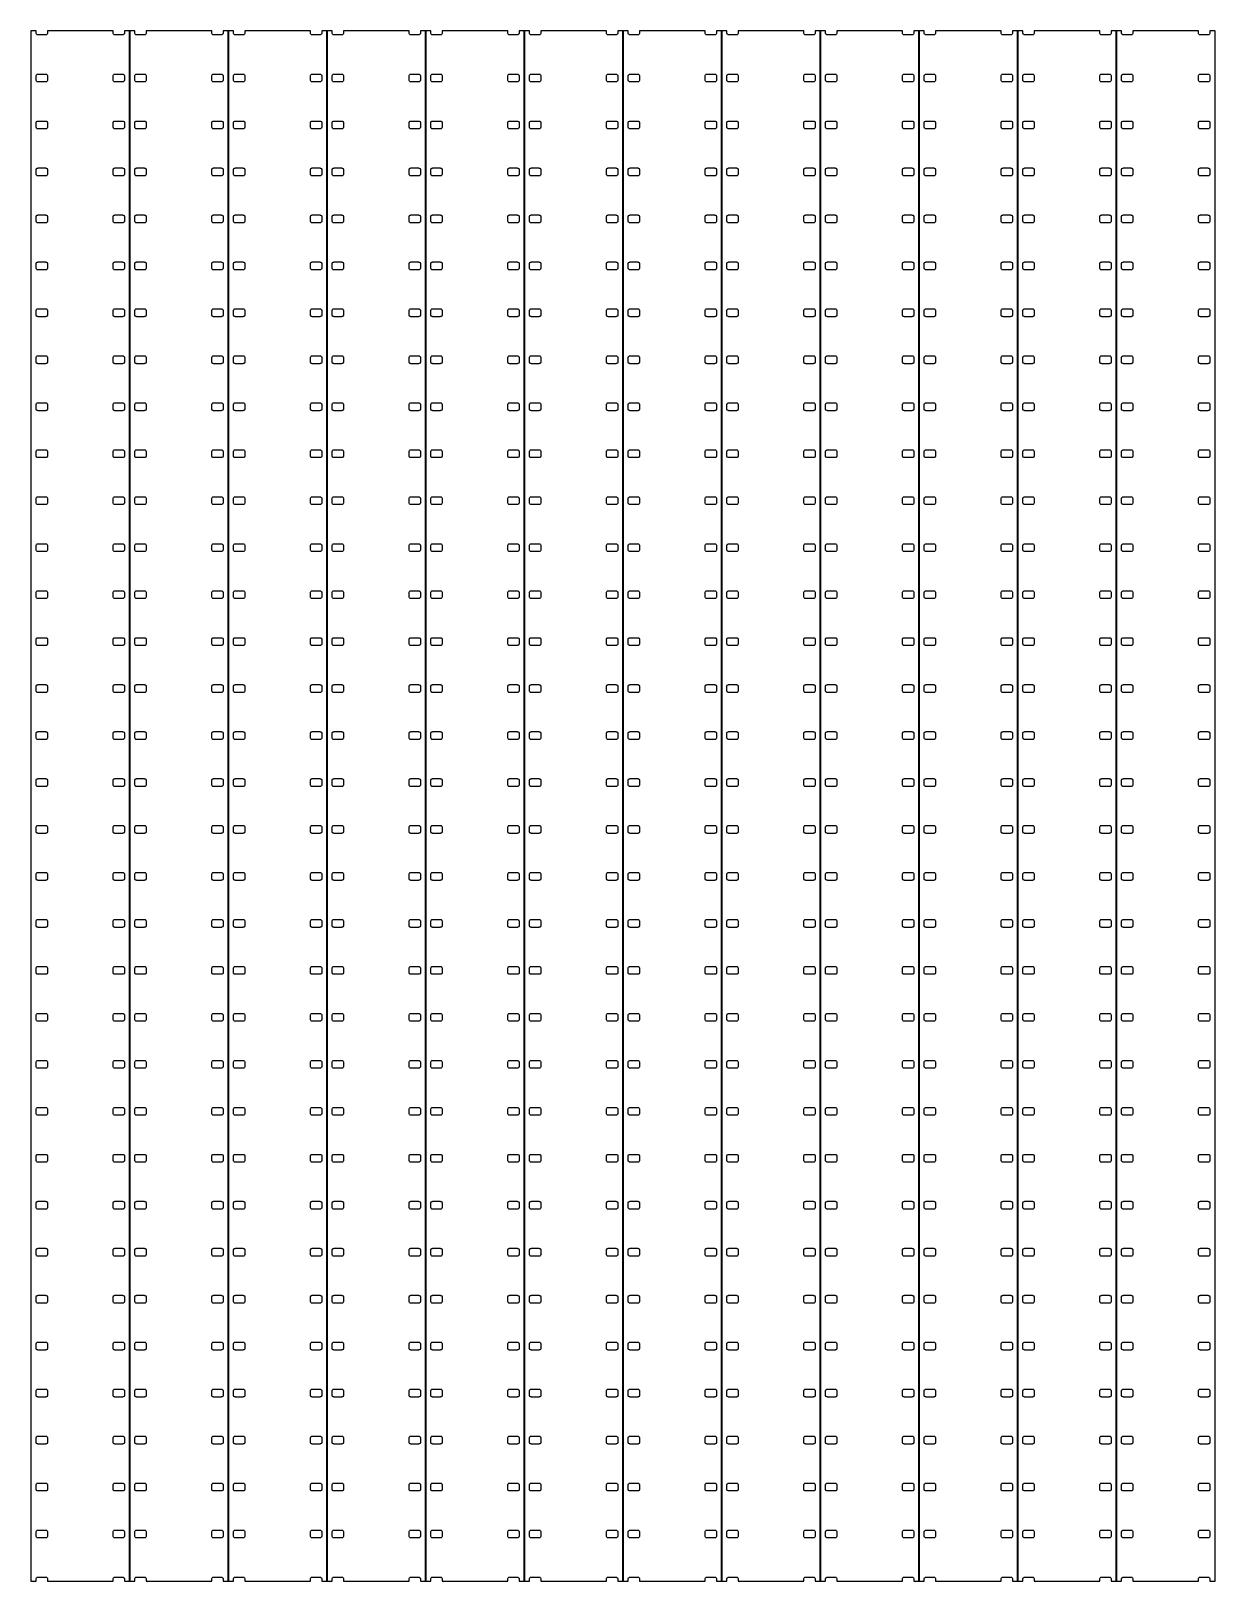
# Model space of a CAD drawing. Header units: metres. Extents: x -8 to 184, y -126 to 126.
import ezdxf

# ---------------------------------------------------------------- set-up
doc = ezdxf.new("R2010")
doc.units = ezdxf.units.M

msp = doc.modelspace()

# ---------------------------------------------------------------- linework, layer by layer
for p, q in [((-7.14999, 125.73), (-8, 125.73)), ((-8, 125.73), (-8, -125.73)), ((-7.14999, 125.345), (-7.14999, 125.73)), ((5.321, 125.73), (-5.321, 125.73)), ((-5.321, 125.73), (-5.321, 125.345)), ((5.321, 125.345), (5.321, 125.73)), ((8, 125.73), (7.14999, 125.73)), ((7.14999, 125.73), (7.14999, 125.345)), ((8, -125.73), (8, 125.73)), ((8.86, 125.73), (8.00999, 125.73)), ((8.00999, 125.73), (8.00999, -125.73)), ((8.86, 125.345), (8.86, 125.73)), ((21.331, 125.73), (10.689, 125.73)), ((10.689, 125.73), (10.689, 125.345)), ((21.331, 125.345), (21.331, 125.73)), ((24.01, 125.73), (23.16, 125.73)), ((23.16, 125.73), (23.16, 125.345)), ((24.01, -125.73), (24.01, 125.73)), ((24.87, 125.73), (24.02, 125.73)), ((24.02, 125.73), (24.02, -125.73)), ((24.87, 125.345), (24.87, 125.73)), ((37.341, 125.73), (26.699, 125.73)), ((26.699, 125.73), (26.699, 125.345)), ((37.341, 125.345), (37.341, 125.73)), ((40.02, 125.73), (39.17, 125.73)), ((39.17, 125.73), (39.17, 125.345)), ((40.02, -125.73), (40.02, 125.73)), ((40.88, 125.73), (40.03, 125.73)), ((40.03, 125.73), (40.03, -125.73)), ((40.88, 125.345), (40.88, 125.73)), ((53.351, 125.73), (42.709, 125.73)), ((42.709, 125.73), (42.709, 125.345)), ((53.351, 125.345), (53.351, 125.73)), ((56.03, 125.73), (55.18, 125.73)), ((55.18, 125.73), (55.18, 125.345)), ((56.03, -125.73), (56.03, 125.73)), ((56.89, 125.73), (56.04, 125.73)), ((56.04, 125.73), (56.04, -125.73)), ((56.89, 125.345), (56.89, 125.73)), ((69.361, 125.73), (58.719, 125.73)), ((58.719, 125.73), (58.719, 125.345)), ((69.361, 125.345), (69.361, 125.73)), ((72.04, 125.73), (71.19, 125.73)), ((71.19, 125.73), (71.19, 125.345)), ((72.04, -125.73), (72.04, 125.73)), ((72.9, 125.73), (72.05, 125.73)), ((72.05, 125.73), (72.05, -125.73)), ((72.9, 125.345), (72.9, 125.73)), ((85.371, 125.73), (74.729, 125.73)), ((74.729, 125.73), (74.729, 125.345)), ((85.371, 125.345), (85.371, 125.73)), ((88.05, 125.73), (87.2, 125.73)), ((87.2, 125.73), (87.2, 125.345)), ((88.05, -125.73), (88.05, 125.73)), ((88.91, 125.73), (88.06, 125.73)), ((88.06, 125.73), (88.06, -125.73)), ((88.91, 125.345), (88.91, 125.73)), ((101.381, 125.73), (90.739, 125.73)), ((90.739, 125.73), (90.739, 125.345)), ((101.381, 125.345), (101.381, 125.73)), ((104.06, 125.73), (103.21, 125.73)), ((103.21, 125.73), (103.21, 125.345)), ((104.06, -125.73), (104.06, 125.73)), ((104.92, 125.73), (104.07, 125.73)), ((104.07, 125.73), (104.07, -125.73)), ((104.92, 125.345), (104.92, 125.73)), ((117.391, 125.73), (106.749, 125.73)), ((106.749, 125.73), (106.749, 125.345)), ((117.391, 125.345), (117.391, 125.73)), ((120.07, 125.73), (119.22, 125.73)), ((119.22, 125.73), (119.22, 125.345)), ((120.07, -125.73), (120.07, 125.73)), ((120.93, 125.73), (120.08, 125.73)), ((120.08, 125.73), (120.08, -125.73)), ((120.93, 125.345), (120.93, 125.73)), ((133.401, 125.73), (122.759, 125.73)), ((122.759, 125.73), (122.759, 125.345)), ((133.401, 125.345), (133.401, 125.73)), ((136.08, 125.73), (135.23, 125.73)), ((135.23, 125.73), (135.23, 125.345)), ((136.08, -125.73), (136.08, 125.73)), ((136.94, 125.73), (136.09, 125.73)), ((136.09, 125.73), (136.09, -125.73)), ((136.94, 125.345), (136.94, 125.73)), ((149.411, 125.73), (138.769, 125.73)), ((138.769, 125.73), (138.769, 125.345)), ((149.411, 125.345), (149.411, 125.73)), ((152.09, 125.73), (151.24, 125.73)), ((151.24, 125.73), (151.24, 125.345)), ((152.09, -125.73), (152.09, 125.73)), ((152.95, 125.73), (152.1, 125.73)), ((152.1, 125.73), (152.1, -125.73)), ((152.95, 125.345), (152.95, 125.73)), ((165.421, 125.73), (154.779, 125.73)), ((154.779, 125.73), (154.779, 125.345)), ((165.421, 125.345), (165.421, 125.73)), ((168.1, 125.73), (167.25, 125.73)), ((167.25, 125.73), (167.25, 125.345)), ((168.1, -125.73), (168.1, 125.73)), ((168.96, 125.73), (168.11, 125.73)), ((168.11, 125.73), (168.11, -125.73)), ((168.96, 125.345), (168.96, 125.73)), ((181.431, 125.73), (170.789, 125.73)), ((170.789, 125.73), (170.789, 125.345)), ((181.431, 125.345), (181.431, 125.73)), ((184.11, 125.73), (183.26, 125.73)), ((183.26, 125.73), (183.26, 125.345)), ((184.11, -125.73), (184.11, 125.73)), ((-7.10225, 125.198), (-7.14999, 125.345)), ((-6.97725, 125.107), (-7.10225, 125.198)), ((-6.89999, 125.107), (-6.97725, 125.107)), ((-6.89999, 125.095), (-6.89999, 125.107)), ((-5.571, 125.095), (-6.89999, 125.095)), ((-5.49374, 125.107), (-5.571, 125.107)), ((-5.571, 125.107), (-5.571, 125.095)), ((-5.36874, 125.198), (-5.49374, 125.107)), ((-5.321, 125.345), (-5.36874, 125.198)), ((5.36874, 125.198), (5.321, 125.345)), ((5.49374, 125.107), (5.36874, 125.198)), ((5.571, 125.107), (5.49374, 125.107)), ((5.571, 125.095), (5.571, 125.107)), ((6.89999, 125.095), (5.571, 125.095)), ((6.97725, 125.107), (6.89999, 125.107)), ((6.89999, 125.107), (6.89999, 125.095)), ((7.10225, 125.198), (6.97725, 125.107)), ((7.14999, 125.345), (7.10225, 125.198)), ((8.90775, 125.198), (8.86, 125.345)), ((9.03275, 125.107), (8.90775, 125.198)), ((9.11, 125.107), (9.03275, 125.107)), ((9.11, 125.095), (9.11, 125.107)), ((10.439, 125.095), (9.11, 125.095)), ((10.5163, 125.107), (10.439, 125.107)), ((10.439, 125.107), (10.439, 125.095)), ((10.6413, 125.198), (10.5163, 125.107)), ((10.689, 125.345), (10.6413, 125.198)), ((21.3787, 125.198), (21.331, 125.345)), ((21.5037, 125.107), (21.3787, 125.198)), ((21.581, 125.107), (21.5037, 125.107)), ((21.581, 125.095), (21.581, 125.107)), ((22.91, 125.095), (21.581, 125.095)), ((22.9872, 125.107), (22.91, 125.107)), ((22.91, 125.107), (22.91, 125.095)), ((23.1122, 125.198), (22.9872, 125.107)), ((23.16, 125.345), (23.1122, 125.198)), ((24.9177, 125.198), (24.87, 125.345)), ((25.0427, 125.107), (24.9177, 125.198)), ((25.12, 125.107), (25.0427, 125.107)), ((25.12, 125.095), (25.12, 125.107)), ((26.449, 125.095), (25.12, 125.095)), ((26.5262, 125.107), (26.449, 125.107)), ((26.449, 125.107), (26.449, 125.095)), ((26.6512, 125.198), (26.5262, 125.107)), ((26.699, 125.345), (26.6512, 125.198)), ((37.3887, 125.198), (37.341, 125.345)), ((37.5137, 125.107), (37.3887, 125.198)), ((37.591, 125.107), (37.5137, 125.107)), ((37.591, 125.095), (37.591, 125.107)), ((38.92, 125.095), (37.591, 125.095)), ((38.9973, 125.107), (38.92, 125.107)), ((38.92, 125.107), (38.92, 125.095)), ((39.1223, 125.198), (38.9973, 125.107)), ((39.17, 125.345), (39.1223, 125.198)), ((40.9277, 125.198), (40.88, 125.345)), ((41.0527, 125.107), (40.9277, 125.198)), ((41.13, 125.107), (41.0527, 125.107)), ((41.13, 125.095), (41.13, 125.107)), ((42.459, 125.095), (41.13, 125.095)), ((42.5363, 125.107), (42.459, 125.107)), ((42.459, 125.107), (42.459, 125.095)), ((42.6613, 125.198), (42.5363, 125.107)), ((42.709, 125.345), (42.6613, 125.198)), ((53.3987, 125.198), (53.351, 125.345)), ((53.5237, 125.107), (53.3987, 125.198)), ((53.601, 125.107), (53.5237, 125.107)), ((53.601, 125.095), (53.601, 125.107)), ((54.93, 125.095), (53.601, 125.095)), ((55.0072, 125.107), (54.93, 125.107)), ((54.93, 125.107), (54.93, 125.095)), ((55.1322, 125.198), (55.0072, 125.107)), ((55.18, 125.345), (55.1322, 125.198)), ((56.9377, 125.198), (56.89, 125.345)), ((57.0627, 125.107), (56.9377, 125.198)), ((57.14, 125.107), (57.0627, 125.107)), ((57.14, 125.095), (57.14, 125.107)), ((58.469, 125.095), (57.14, 125.095)), ((58.5462, 125.107), (58.469, 125.107)), ((58.469, 125.107), (58.469, 125.095)), ((58.6712, 125.198), (58.5462, 125.107)), ((58.719, 125.345), (58.6712, 125.198)), ((69.4087, 125.198), (69.361, 125.345)), ((69.5337, 125.107), (69.4087, 125.198)), ((69.611, 125.107), (69.5337, 125.107)), ((69.611, 125.095), (69.611, 125.107)), ((70.94, 125.095), (69.611, 125.095)), ((71.0172, 125.107), (70.94, 125.107)), ((70.94, 125.107), (70.94, 125.095)), ((71.1422, 125.198), (71.0172, 125.107)), ((71.19, 125.345), (71.1422, 125.198)), ((72.9477, 125.198), (72.9, 125.345)), ((73.0727, 125.107), (72.9477, 125.198)), ((73.15, 125.107), (73.0727, 125.107)), ((73.15, 125.095), (73.15, 125.107)), ((74.479, 125.095), (73.15, 125.095)), ((74.5562, 125.107), (74.479, 125.107)), ((74.479, 125.107), (74.479, 125.095)), ((74.6812, 125.198), (74.5562, 125.107)), ((74.729, 125.345), (74.6812, 125.198)), ((85.4187, 125.198), (85.371, 125.345)), ((85.5437, 125.107), (85.4187, 125.198)), ((85.621, 125.107), (85.5437, 125.107)), ((85.621, 125.095), (85.621, 125.107)), ((86.95, 125.095), (85.621, 125.095)), ((87.0273, 125.107), (86.95, 125.107)), ((86.95, 125.107), (86.95, 125.095)), ((87.1523, 125.198), (87.0273, 125.107)), ((87.2, 125.345), (87.1523, 125.198)), ((88.9577, 125.198), (88.91, 125.345)), ((89.0827, 125.107), (88.9577, 125.198)), ((89.16, 125.107), (89.0827, 125.107)), ((89.16, 125.095), (89.16, 125.107)), ((90.489, 125.095), (89.16, 125.095)), ((90.5663, 125.107), (90.489, 125.107)), ((90.489, 125.107), (90.489, 125.095)), ((90.6913, 125.198), (90.5663, 125.107)), ((90.739, 125.345), (90.6913, 125.198)), ((101.429, 125.198), (101.381, 125.345)), ((101.554, 125.107), (101.429, 125.198)), ((101.631, 125.107), (101.554, 125.107)), ((101.631, 125.095), (101.631, 125.107)), ((102.96, 125.095), (101.631, 125.095)), ((103.037, 125.107), (102.96, 125.107)), ((102.96, 125.107), (102.96, 125.095)), ((103.162, 125.198), (103.037, 125.107)), ((103.21, 125.345), (103.162, 125.198)), ((104.968, 125.198), (104.92, 125.345)), ((105.093, 125.107), (104.968, 125.198)), ((105.17, 125.107), (105.093, 125.107)), ((105.17, 125.095), (105.17, 125.107)), ((106.499, 125.095), (105.17, 125.095)), ((106.576, 125.107), (106.499, 125.107)), ((106.499, 125.107), (106.499, 125.095)), ((106.701, 125.198), (106.576, 125.107)), ((106.749, 125.345), (106.701, 125.198)), ((117.439, 125.198), (117.391, 125.345)), ((117.564, 125.107), (117.439, 125.198)), ((117.641, 125.107), (117.564, 125.107)), ((117.641, 125.095), (117.641, 125.107)), ((118.97, 125.095), (117.641, 125.095)), ((119.047, 125.107), (118.97, 125.107)), ((118.97, 125.107), (118.97, 125.095)), ((119.172, 125.198), (119.047, 125.107)), ((119.22, 125.345), (119.172, 125.198)), ((120.978, 125.198), (120.93, 125.345)), ((121.103, 125.107), (120.978, 125.198)), ((121.18, 125.107), (121.103, 125.107)), ((121.18, 125.095), (121.18, 125.107)), ((122.509, 125.095), (121.18, 125.095)), ((122.586, 125.107), (122.509, 125.107)), ((122.509, 125.107), (122.509, 125.095)), ((122.711, 125.198), (122.586, 125.107)), ((122.759, 125.345), (122.711, 125.198)), ((133.449, 125.198), (133.401, 125.345)), ((133.574, 125.107), (133.449, 125.198)), ((133.651, 125.107), (133.574, 125.107)), ((133.651, 125.095), (133.651, 125.107)), ((134.98, 125.095), (133.651, 125.095)), ((135.057, 125.107), (134.98, 125.107)), ((134.98, 125.107), (134.98, 125.095)), ((135.182, 125.198), (135.057, 125.107)), ((135.23, 125.345), (135.182, 125.198)), ((136.988, 125.198), (136.94, 125.345)), ((137.113, 125.107), (136.988, 125.198)), ((137.19, 125.107), (137.113, 125.107)), ((137.19, 125.095), (137.19, 125.107)), ((138.519, 125.095), (137.19, 125.095)), ((138.596, 125.107), (138.519, 125.107)), ((138.519, 125.107), (138.519, 125.095)), ((138.721, 125.198), (138.596, 125.107)), ((138.769, 125.345), (138.721, 125.198)), ((149.459, 125.198), (149.411, 125.345)), ((149.584, 125.107), (149.459, 125.198)), ((149.661, 125.107), (149.584, 125.107)), ((149.661, 125.095), (149.661, 125.107)), ((150.99, 125.095), (149.661, 125.095)), ((151.067, 125.107), (150.99, 125.107)), ((150.99, 125.107), (150.99, 125.095)), ((151.192, 125.198), (151.067, 125.107)), ((151.24, 125.345), (151.192, 125.198)), ((152.998, 125.198), (152.95, 125.345)), ((153.123, 125.107), (152.998, 125.198)), ((153.2, 125.107), (153.123, 125.107)), ((153.2, 125.095), (153.2, 125.107)), ((154.529, 125.095), (153.2, 125.095)), ((154.606, 125.107), (154.529, 125.107)), ((154.529, 125.107), (154.529, 125.095)), ((154.731, 125.198), (154.606, 125.107)), ((154.779, 125.345), (154.731, 125.198)), ((165.469, 125.198), (165.421, 125.345)), ((165.594, 125.107), (165.469, 125.198)), ((165.671, 125.107), (165.594, 125.107)), ((165.671, 125.095), (165.671, 125.107)), ((167, 125.095), (165.671, 125.095)), ((167.077, 125.107), (167, 125.107)), ((167, 125.107), (167, 125.095)), ((167.202, 125.198), (167.077, 125.107)), ((167.25, 125.345), (167.202, 125.198)), ((169.008, 125.198), (168.96, 125.345)), ((169.133, 125.107), (169.008, 125.198)), ((169.21, 125.107), (169.133, 125.107)), ((169.21, 125.095), (169.21, 125.107)), ((170.539, 125.095), (169.21, 125.095)), ((170.616, 125.107), (170.539, 125.107)), ((170.539, 125.107), (170.539, 125.095)), ((170.741, 125.198), (170.616, 125.107)), ((170.789, 125.345), (170.741, 125.198)), ((181.479, 125.198), (181.431, 125.345)), ((181.604, 125.107), (181.479, 125.198)), ((181.681, 125.107), (181.604, 125.107)), ((181.681, 125.095), (181.681, 125.107)), ((183.01, 125.095), (181.681, 125.095)), ((183.087, 125.107), (183.01, 125.107)), ((183.01, 125.107), (183.01, 125.095)), ((183.212, 125.198), (183.087, 125.107)), ((183.26, 125.345), (183.212, 125.198)), ((-7.14999, 118.495), (-7.10225, 118.642)), ((-7.14999, 117.725), (-7.14999, 118.495)), ((-7.10225, 118.642), (-6.97725, 118.733)), ((-6.97725, 118.733), (-6.89999, 118.733)), ((-6.89999, 118.733), (-6.89999, 118.745)), ((-6.89999, 118.745), (-5.571, 118.745)), ((-5.571, 118.745), (-5.571, 118.733)), ((-5.571, 118.733), (-5.49374, 118.733)), ((-5.49374, 118.733), (-5.36874, 118.642)), ((-5.36874, 118.642), (-5.321, 118.495)), ((-5.321, 118.495), (-5.321, 117.725)), ((5.321, 118.495), (5.36874, 118.642)), ((5.321, 117.725), (5.321, 118.495)), ((5.36874, 118.642), (5.49374, 118.733)), ((5.49374, 118.733), (5.571, 118.733)), ((5.571, 118.733), (5.571, 118.745)), ((5.571, 118.745), (6.89999, 118.745)), ((6.89999, 118.745), (6.89999, 118.733)), ((6.89999, 118.733), (6.97725, 118.733)), ((6.97725, 118.733), (7.10225, 118.642)), ((7.10225, 118.642), (7.14999, 118.495)), ((7.14999, 118.495), (7.14999, 117.725)), ((8.86, 118.495), (8.90775, 118.642)), ((8.86, 117.725), (8.86, 118.495)), ((8.90775, 118.642), (9.03275, 118.733)), ((9.03275, 118.733), (9.11, 118.733)), ((9.11, 118.733), (9.11, 118.745)), ((9.11, 118.745), (10.439, 118.745)), ((10.439, 118.745), (10.439, 118.733)), ((10.439, 118.733), (10.5163, 118.733)), ((10.5163, 118.733), (10.6413, 118.642)), ((10.6413, 118.642), (10.689, 118.495)), ((10.689, 118.495), (10.689, 117.725)), ((21.331, 118.495), (21.3787, 118.642)), ((21.331, 117.725), (21.331, 118.495)), ((21.3787, 118.642), (21.5037, 118.733)), ((21.5037, 118.733), (21.581, 118.733)), ((21.581, 118.733), (21.581, 118.745)), ((21.581, 118.745), (22.91, 118.745)), ((22.91, 118.745), (22.91, 118.733)), ((22.91, 118.733), (22.9872, 118.733)), ((22.9872, 118.733), (23.1122, 118.642)), ((23.1122, 118.642), (23.16, 118.495)), ((23.16, 118.495), (23.16, 117.725)), ((24.87, 118.495), (24.9177, 118.642)), ((24.87, 117.725), (24.87, 118.495)), ((24.9177, 118.642), (25.0427, 118.733)), ((25.0427, 118.733), (25.12, 118.733)), ((25.12, 118.733), (25.12, 118.745)), ((25.12, 118.745), (26.449, 118.745)), ((26.449, 118.745), (26.449, 118.733)), ((26.449, 118.733), (26.5262, 118.733)), ((26.5262, 118.733), (26.6512, 118.642)), ((26.6512, 118.642), (26.699, 118.495)), ((26.699, 118.495), (26.699, 117.725)), ((37.341, 118.495), (37.3887, 118.642)), ((37.341, 117.725), (37.341, 118.495)), ((37.3887, 118.642), (37.5137, 118.733)), ((37.5137, 118.733), (37.591, 118.733)), ((37.591, 118.733), (37.591, 118.745)), ((37.591, 118.745), (38.92, 118.745)), ((38.92, 118.745), (38.92, 118.733)), ((38.92, 118.733), (38.9973, 118.733)), ((38.9973, 118.733), (39.1223, 118.642)), ((39.1223, 118.642), (39.17, 118.495)), ((39.17, 118.495), (39.17, 117.725)), ((40.88, 118.495), (40.9277, 118.642)), ((40.88, 117.725), (40.88, 118.495)), ((40.9277, 118.642), (41.0527, 118.733)), ((41.0527, 118.733), (41.13, 118.733)), ((41.13, 118.733), (41.13, 118.745)), ((41.13, 118.745), (42.459, 118.745)), ((42.459, 118.745), (42.459, 118.733)), ((42.459, 118.733), (42.5363, 118.733)), ((42.5363, 118.733), (42.6613, 118.642)), ((42.6613, 118.642), (42.709, 118.495)), ((42.709, 118.495), (42.709, 117.725)), ((53.351, 118.495), (53.3987, 118.642)), ((53.351, 117.725), (53.351, 118.495)), ((53.3987, 118.642), (53.5237, 118.733)), ((53.5237, 118.733), (53.601, 118.733)), ((53.601, 118.733), (53.601, 118.745)), ((53.601, 118.745), (54.93, 118.745)), ((54.93, 118.745), (54.93, 118.733)), ((54.93, 118.733), (55.0072, 118.733)), ((55.0072, 118.733), (55.1322, 118.642)), ((55.1322, 118.642), (55.18, 118.495)), ((55.18, 118.495), (55.18, 117.725)), ((56.89, 118.495), (56.9377, 118.642)), ((56.89, 117.725), (56.89, 118.495)), ((56.9377, 118.642), (57.0627, 118.733)), ((57.0627, 118.733), (57.14, 118.733)), ((57.14, 118.733), (57.14, 118.745)), ((57.14, 118.745), (58.469, 118.745)), ((58.469, 118.745), (58.469, 118.733)), ((58.469, 118.733), (58.5462, 118.733)), ((58.5462, 118.733), (58.6712, 118.642)), ((58.6712, 118.642), (58.719, 118.495)), ((58.719, 118.495), (58.719, 117.725)), ((69.361, 118.495), (69.4087, 118.642)), ((69.361, 117.725), (69.361, 118.495)), ((69.4087, 118.642), (69.5337, 118.733)), ((69.5337, 118.733), (69.611, 118.733)), ((69.611, 118.733), (69.611, 118.745)), ((69.611, 118.745), (70.94, 118.745)), ((70.94, 118.745), (70.94, 118.733)), ((70.94, 118.733), (71.0172, 118.733)), ((71.0172, 118.733), (71.1422, 118.642)), ((71.1422, 118.642), (71.19, 118.495)), ((71.19, 118.495), (71.19, 117.725)), ((72.9, 118.495), (72.9477, 118.642)), ((72.9, 117.725), (72.9, 118.495)), ((72.9477, 118.642), (73.0727, 118.733)), ((73.0727, 118.733), (73.15, 118.733)), ((73.15, 118.733), (73.15, 118.745)), ((73.15, 118.745), (74.479, 118.745)), ((74.479, 118.745), (74.479, 118.733)), ((74.479, 118.733), (74.5562, 118.733)), ((74.5562, 118.733), (74.6812, 118.642)), ((74.6812, 118.642), (74.729, 118.495)), ((74.729, 118.495), (74.729, 117.725)), ((85.371, 118.495), (85.4187, 118.642)), ((85.371, 117.725), (85.371, 118.495)), ((85.4187, 118.642), (85.5437, 118.733)), ((85.5437, 118.733), (85.621, 118.733)), ((85.621, 118.733), (85.621, 118.745)), ((85.621, 118.745), (86.95, 118.745)), ((86.95, 118.745), (86.95, 118.733)), ((86.95, 118.733), (87.0273, 118.733)), ((87.0273, 118.733), (87.1523, 118.642)), ((87.1523, 118.642), (87.2, 118.495)), ((87.2, 118.495), (87.2, 117.725)), ((88.91, 118.495), (88.9577, 118.642)), ((88.91, 117.725), (88.91, 118.495)), ((88.9577, 118.642), (89.0827, 118.733)), ((89.0827, 118.733), (89.16, 118.733)), ((89.16, 118.733), (89.16, 118.745)), ((89.16, 118.745), (90.489, 118.745)), ((90.489, 118.745), (90.489, 118.733)), ((90.489, 118.733), (90.5663, 118.733)), ((90.5663, 118.733), (90.6913, 118.642)), ((90.6913, 118.642), (90.739, 118.495)), ((90.739, 118.495), (90.739, 117.725)), ((101.381, 118.495), (101.429, 118.642)), ((101.381, 117.725), (101.381, 118.495)), ((101.429, 118.642), (101.554, 118.733)), ((101.554, 118.733), (101.631, 118.733)), ((101.631, 118.733), (101.631, 118.745)), ((101.631, 118.745), (102.96, 118.745)), ((102.96, 118.745), (102.96, 118.733)), ((102.96, 118.733), (103.037, 118.733)), ((103.037, 118.733), (103.162, 118.642)), ((103.162, 118.642), (103.21, 118.495)), ((103.21, 118.495), (103.21, 117.725)), ((104.92, 118.495), (104.968, 118.642)), ((104.92, 117.725), (104.92, 118.495)), ((104.968, 118.642), (105.093, 118.733)), ((105.093, 118.733), (105.17, 118.733)), ((105.17, 118.733), (105.17, 118.745)), ((105.17, 118.745), (106.499, 118.745)), ((106.499, 118.745), (106.499, 118.733)), ((106.499, 118.733), (106.576, 118.733)), ((106.576, 118.733), (106.701, 118.642)), ((106.701, 118.642), (106.749, 118.495)), ((106.749, 118.495), (106.749, 117.725)), ((117.391, 118.495), (117.439, 118.642)), ((117.391, 117.725), (117.391, 118.495)), ((117.439, 118.642), (117.564, 118.733)), ((117.564, 118.733), (117.641, 118.733)), ((117.641, 118.733), (117.641, 118.745)), ((117.641, 118.745), (118.97, 118.745)), ((118.97, 118.745), (118.97, 118.733)), ((118.97, 118.733), (119.047, 118.733)), ((119.047, 118.733), (119.172, 118.642)), ((119.172, 118.642), (119.22, 118.495)), ((119.22, 118.495), (119.22, 117.725)), ((120.93, 118.495), (120.978, 118.642)), ((120.93, 117.725), (120.93, 118.495)), ((120.978, 118.642), (121.103, 118.733)), ((121.103, 118.733), (121.18, 118.733)), ((121.18, 118.733), (121.18, 118.745)), ((121.18, 118.745), (122.509, 118.745)), ((122.509, 118.745), (122.509, 118.733)), ((122.509, 118.733), (122.586, 118.733)), ((122.586, 118.733), (122.711, 118.642)), ((122.711, 118.642), (122.759, 118.495)), ((122.759, 118.495), (122.759, 117.725)), ((133.401, 118.495), (133.449, 118.642)), ((133.401, 117.725), (133.401, 118.495)), ((133.449, 118.642), (133.574, 118.733)), ((133.574, 118.733), (133.651, 118.733)), ((133.651, 118.733), (133.651, 118.745)), ((133.651, 118.745), (134.98, 118.745)), ((134.98, 118.745), (134.98, 118.733)), ((134.98, 118.733), (135.057, 118.733)), ((135.057, 118.733), (135.182, 118.642)), ((135.182, 118.642), (135.23, 118.495)), ((135.23, 118.495), (135.23, 117.725)), ((136.94, 118.495), (136.988, 118.642)), ((136.94, 117.725), (136.94, 118.495)), ((136.988, 118.642), (137.113, 118.733)), ((137.113, 118.733), (137.19, 118.733)), ((137.19, 118.733), (137.19, 118.745)), ((137.19, 118.745), (138.519, 118.745)), ((138.519, 118.745), (138.519, 118.733)), ((138.519, 118.733), (138.596, 118.733)), ((138.596, 118.733), (138.721, 118.642)), ((138.721, 118.642), (138.769, 118.495)), ((138.769, 118.495), (138.769, 117.725)), ((149.411, 118.495), (149.459, 118.642)), ((149.411, 117.725), (149.411, 118.495)), ((149.459, 118.642), (149.584, 118.733)), ((149.584, 118.733), (149.661, 118.733)), ((149.661, 118.733), (149.661, 118.745)), ((149.661, 118.745), (150.99, 118.745)), ((150.99, 118.745), (150.99, 118.733)), ((150.99, 118.733), (151.067, 118.733)), ((151.067, 118.733), (151.192, 118.642)), ((151.192, 118.642), (151.24, 118.495)), ((151.24, 118.495), (151.24, 117.725)), ((152.95, 118.495), (152.998, 118.642)), ((152.95, 117.725), (152.95, 118.495)), ((152.998, 118.642), (153.123, 118.733)), ((153.123, 118.733), (153.2, 118.733)), ((153.2, 118.733), (153.2, 118.745)), ((153.2, 118.745), (154.529, 118.745)), ((154.529, 118.745), (154.529, 118.733)), ((154.529, 118.733), (154.606, 118.733)), ((154.606, 118.733), (154.731, 118.642)), ((154.731, 118.642), (154.779, 118.495)), ((154.779, 118.495), (154.779, 117.725)), ((165.421, 118.495), (165.469, 118.642)), ((165.421, 117.725), (165.421, 118.495)), ((165.469, 118.642), (165.594, 118.733)), ((165.594, 118.733), (165.671, 118.733)), ((165.671, 118.733), (165.671, 118.745)), ((165.671, 118.745), (167, 118.745)), ((167, 118.745), (167, 118.733)), ((167, 118.733), (167.077, 118.733)), ((167.077, 118.733), (167.202, 118.642)), ((167.202, 118.642), (167.25, 118.495)), ((167.25, 118.495), (167.25, 117.725)), ((168.96, 118.495), (169.008, 118.642)), ((168.96, 117.725), (168.96, 118.495)), ((169.008, 118.642), (169.133, 118.733)), ((169.133, 118.733), (169.21, 118.733)), ((169.21, 118.733), (169.21, 118.745)), ((169.21, 118.745), (170.539, 118.745)), ((170.539, 118.745), (170.539, 118.733)), ((170.539, 118.733), (170.616, 118.733)), ((170.616, 118.733), (170.741, 118.642)), ((170.741, 118.642), (170.789, 118.495)), ((170.789, 118.495), (170.789, 117.725)), ((181.431, 118.495), (181.479, 118.642)), ((181.431, 117.725), (181.431, 118.495)), ((181.479, 118.642), (181.604, 118.733)), ((181.604, 118.733), (181.681, 118.733)), ((181.681, 118.733), (181.681, 118.745)), ((181.681, 118.745), (183.01, 118.745)), ((183.01, 118.745), (183.01, 118.733)), ((183.01, 118.733), (183.087, 118.733)), ((183.087, 118.733), (183.212, 118.642)), ((183.212, 118.642), (183.26, 118.495)), ((183.26, 118.495), (183.26, 117.725)), ((-7.10225, 117.578), (-7.14999, 117.725)), ((-6.97725, 117.487), (-7.10225, 117.578)), ((-6.89999, 117.487), (-6.97725, 117.487)), ((-6.89999, 117.475), (-6.89999, 117.487)), ((-5.571, 117.475), (-6.89999, 117.475)), ((-5.49374, 117.487), (-5.571, 117.487)), ((-5.571, 117.487), (-5.571, 117.475)), ((-5.36874, 117.578), (-5.49374, 117.487)), ((-5.321, 117.725), (-5.36874, 117.578)), ((5.36874, 117.578), (5.321, 117.725)), ((5.49374, 117.487), (5.36874, 117.578)), ((5.571, 117.487), (5.49374, 117.487)), ((5.571, 117.475), (5.571, 117.487)), ((6.89999, 117.475), (5.571, 117.475)), ((6.97725, 117.487), (6.89999, 117.487)), ((6.89999, 117.487), (6.89999, 117.475)), ((7.10225, 117.578), (6.97725, 117.487)), ((7.14999, 117.725), (7.10225, 117.578)), ((8.90775, 117.578), (8.86, 117.725)), ((9.03275, 117.487), (8.90775, 117.578)), ((9.11, 117.487), (9.03275, 117.487)), ((9.11, 117.475), (9.11, 117.487)), ((10.439, 117.475), (9.11, 117.475)), ((10.5163, 117.487), (10.439, 117.487)), ((10.439, 117.487), (10.439, 117.475)), ((10.6413, 117.578), (10.5163, 117.487)), ((10.689, 117.725), (10.6413, 117.578)), ((21.3787, 117.578), (21.331, 117.725)), ((21.5037, 117.487), (21.3787, 117.578)), ((21.581, 117.487), (21.5037, 117.487)), ((21.581, 117.475), (21.581, 117.487)), ((22.91, 117.475), (21.581, 117.475)), ((22.9872, 117.487), (22.91, 117.487)), ((22.91, 117.487), (22.91, 117.475)), ((23.1122, 117.578), (22.9872, 117.487)), ((23.16, 117.725), (23.1122, 117.578)), ((24.9177, 117.578), (24.87, 117.725)), ((25.0427, 117.487), (24.9177, 117.578)), ((25.12, 117.487), (25.0427, 117.487)), ((25.12, 117.475), (25.12, 117.487)), ((26.449, 117.475), (25.12, 117.475)), ((26.5262, 117.487), (26.449, 117.487)), ((26.449, 117.487), (26.449, 117.475)), ((26.6512, 117.578), (26.5262, 117.487)), ((26.699, 117.725), (26.6512, 117.578)), ((37.3887, 117.578), (37.341, 117.725)), ((37.5137, 117.487), (37.3887, 117.578)), ((37.591, 117.487), (37.5137, 117.487)), ((37.591, 117.475), (37.591, 117.487)), ((38.92, 117.475), (37.591, 117.475)), ((38.9973, 117.487), (38.92, 117.487)), ((38.92, 117.487), (38.92, 117.475)), ((39.1223, 117.578), (38.9973, 117.487)), ((39.17, 117.725), (39.1223, 117.578)), ((40.9277, 117.578), (40.88, 117.725)), ((41.0527, 117.487), (40.9277, 117.578)), ((41.13, 117.487), (41.0527, 117.487)), ((41.13, 117.475), (41.13, 117.487)), ((42.459, 117.475), (41.13, 117.475)), ((42.5363, 117.487), (42.459, 117.487)), ((42.459, 117.487), (42.459, 117.475)), ((42.6613, 117.578), (42.5363, 117.487)), ((42.709, 117.725), (42.6613, 117.578)), ((53.3987, 117.578), (53.351, 117.725)), ((53.5237, 117.487), (53.3987, 117.578)), ((53.601, 117.487), (53.5237, 117.487)), ((53.601, 117.475), (53.601, 117.487)), ((54.93, 117.475), (53.601, 117.475)), ((55.0072, 117.487), (54.93, 117.487)), ((54.93, 117.487), (54.93, 117.475)), ((55.1322, 117.578), (55.0072, 117.487)), ((55.18, 117.725), (55.1322, 117.578)), ((56.9377, 117.578), (56.89, 117.725)), ((57.0627, 117.487), (56.9377, 117.578)), ((57.14, 117.487), (57.0627, 117.487)), ((57.14, 117.475), (57.14, 117.487)), ((58.469, 117.475), (57.14, 117.475)), ((58.5462, 117.487), (58.469, 117.487)), ((58.469, 117.487), (58.469, 117.475)), ((58.6712, 117.578), (58.5462, 117.487)), ((58.719, 117.725), (58.6712, 117.578)), ((69.4087, 117.578), (69.361, 117.725)), ((69.5337, 117.487), (69.4087, 117.578)), ((69.611, 117.487), (69.5337, 117.487)), ((69.611, 117.475), (69.611, 117.487)), ((70.94, 117.475), (69.611, 117.475)), ((71.0172, 117.487), (70.94, 117.487)), ((70.94, 117.487), (70.94, 117.475)), ((71.1422, 117.578), (71.0172, 117.487)), ((71.19, 117.725), (71.1422, 117.578)), ((72.9477, 117.578), (72.9, 117.725)), ((73.0727, 117.487), (72.9477, 117.578)), ((73.15, 117.487), (73.0727, 117.487)), ((73.15, 117.475), (73.15, 117.487)), ((74.479, 117.475), (73.15, 117.475)), ((74.5562, 117.487), (74.479, 117.487)), ((74.479, 117.487), (74.479, 117.475)), ((74.6812, 117.578), (74.5562, 117.487)), ((74.729, 117.725), (74.6812, 117.578)), ((85.4187, 117.578), (85.371, 117.725)), ((85.5437, 117.487), (85.4187, 117.578)), ((85.621, 117.487), (85.5437, 117.487)), ((85.621, 117.475), (85.621, 117.487)), ((86.95, 117.475), (85.621, 117.475)), ((87.0273, 117.487), (86.95, 117.487)), ((86.95, 117.487), (86.95, 117.475)), ((87.1523, 117.578), (87.0273, 117.487)), ((87.2, 117.725), (87.1523, 117.578)), ((88.9577, 117.578), (88.91, 117.725)), ((89.0827, 117.487), (88.9577, 117.578)), ((89.16, 117.487), (89.0827, 117.487)), ((89.16, 117.475), (89.16, 117.487)), ((90.489, 117.475), (89.16, 117.475)), ((90.5663, 117.487), (90.489, 117.487)), ((90.489, 117.487), (90.489, 117.475)), ((90.6913, 117.578), (90.5663, 117.487)), ((90.739, 117.725), (90.6913, 117.578)), ((101.429, 117.578), (101.381, 117.725)), ((101.554, 117.487), (101.429, 117.578)), ((101.631, 117.487), (101.554, 117.487)), ((101.631, 117.475), (101.631, 117.487)), ((102.96, 117.475), (101.631, 117.475)), ((103.037, 117.487), (102.96, 117.487)), ((102.96, 117.487), (102.96, 117.475)), ((103.162, 117.578), (103.037, 117.487)), ((103.21, 117.725), (103.162, 117.578)), ((104.968, 117.578), (104.92, 117.725)), ((105.093, 117.487), (104.968, 117.578)), ((105.17, 117.487), (105.093, 117.487)), ((105.17, 117.475), (105.17, 117.487)), ((106.499, 117.475), (105.17, 117.475)), ((106.499, 117.487), (106.499, 117.475)), ((106.576, 117.487), (106.499, 117.487)), ((106.701, 117.578), (106.576, 117.487)), ((106.749, 117.725), (106.701, 117.578)), ((117.439, 117.578), (117.391, 117.725)), ((117.564, 117.487), (117.439, 117.578)), ((117.641, 117.487), (117.564, 117.487)), ((117.641, 117.475), (117.641, 117.487)), ((118.97, 117.475), (117.641, 117.475)), ((119.047, 117.487), (118.97, 117.487)), ((118.97, 117.487), (118.97, 117.475)), ((119.172, 117.578), (119.047, 117.487)), ((119.22, 117.725), (119.172, 117.578)), ((120.978, 117.578), (120.93, 117.725)), ((121.103, 117.487), (120.978, 117.578)), ((121.18, 117.487), (121.103, 117.487)), ((121.18, 117.475), (121.18, 117.487)), ((122.509, 117.475), (121.18, 117.475)), ((122.586, 117.487), (122.509, 117.487)), ((122.509, 117.487), (122.509, 117.475)), ((122.711, 117.578), (122.586, 117.487)), ((122.759, 117.725), (122.711, 117.578)), ((133.449, 117.578), (133.401, 117.725)), ((133.574, 117.487), (133.449, 117.578)), ((133.651, 117.487), (133.574, 117.487)), ((133.651, 117.475), (133.651, 117.487)), ((134.98, 117.475), (133.651, 117.475)), ((135.057, 117.487), (134.98, 117.487)), ((134.98, 117.487), (134.98, 117.475)), ((135.182, 117.578), (135.057, 117.487)), ((135.23, 117.725), (135.182, 117.578)), ((136.988, 117.578), (136.94, 117.725)), ((137.113, 117.487), (136.988, 117.578)), ((137.19, 117.487), (137.113, 117.487)), ((137.19, 117.475), (137.19, 117.487)), ((138.519, 117.475), (137.19, 117.475)), ((138.519, 117.487), (138.519, 117.475)), ((138.596, 117.487), (138.519, 117.487)), ((138.721, 117.578), (138.596, 117.487)), ((138.769, 117.725), (138.721, 117.578)), ((149.459, 117.578), (149.411, 117.725)), ((149.584, 117.487), (149.459, 117.578)), ((149.661, 117.487), (149.584, 117.487)), ((149.661, 117.475), (149.661, 117.487)), ((150.99, 117.475), (149.661, 117.475)), ((151.067, 117.487), (150.99, 117.487)), ((150.99, 117.487), (150.99, 117.475)), ((151.192, 117.578), (151.067, 117.487)), ((151.24, 117.725), (151.192, 117.578)), ((152.998, 117.578), (152.95, 117.725)), ((153.123, 117.487), (152.998, 117.578)), ((153.2, 117.487), (153.123, 117.487)), ((153.2, 117.475), (153.2, 117.487)), ((154.529, 117.475), (153.2, 117.475)), ((154.606, 117.487), (154.529, 117.487)), ((154.529, 117.487), (154.529, 117.475)), ((154.731, 117.578), (154.606, 117.487)), ((154.779, 117.725), (154.731, 117.578)), ((165.469, 117.578), (165.421, 117.725)), ((165.594, 117.487), (165.469, 117.578)), ((165.671, 117.487), (165.594, 117.487)), ((165.671, 117.475), (165.671, 117.487)), ((167, 117.475), (165.671, 117.475)), ((167.077, 117.487), (167, 117.487)), ((167, 117.487), (167, 117.475)), ((167.202, 117.578), (167.077, 117.487)), ((167.25, 117.725), (167.202, 117.578)), ((169.008, 117.578), (168.96, 117.725)), ((169.133, 117.487), (169.008, 117.578)), ((169.21, 117.487), (169.133, 117.487)), ((169.21, 117.475), (169.21, 117.487)), ((170.539, 117.475), (169.21, 117.475)), ((170.616, 117.487), (170.539, 117.487)), ((170.539, 117.487), (170.539, 117.475)), ((170.741, 117.578), (170.616, 117.487)), ((170.789, 117.725), (170.741, 117.578)), ((181.479, 117.578), (181.431, 117.725)), ((181.604, 117.487), (181.479, 117.578)), ((181.681, 117.487), (181.604, 117.487)), ((181.681, 117.475), (181.681, 117.487)), ((183.01, 117.475), (181.681, 117.475)), ((183.087, 117.487), (183.01, 117.487)), ((183.01, 117.487), (183.01, 117.475)), ((183.212, 117.578), (183.087, 117.487)), ((183.26, 117.725), (183.212, 117.578)), ((-7.14999, 110.875), (-7.10225, 111.022)), ((-7.14999, 110.105), (-7.14999, 110.875)), ((-7.10225, 111.022), (-6.97725, 111.113)), ((-6.97725, 111.113), (-6.89999, 111.113)), ((-6.89999, 111.113), (-6.89999, 111.125)), ((-6.89999, 111.125), (-5.571, 111.125)), ((-5.571, 111.125), (-5.571, 111.113)), ((-5.571, 111.113), (-5.49374, 111.113)), ((-5.49374, 111.113), (-5.36874, 111.022)), ((-5.36874, 111.022), (-5.321, 110.875)), ((-5.321, 110.875), (-5.321, 110.105)), ((5.321, 110.875), (5.36874, 111.022)), ((5.321, 110.105), (5.321, 110.875)), ((5.36874, 111.022), (5.49374, 111.113)), ((5.49374, 111.113), (5.571, 111.113)), ((5.571, 111.113), (5.571, 111.125)), ((5.571, 111.125), (6.89999, 111.125)), ((6.89999, 111.125), (6.89999, 111.113)), ((6.89999, 111.113), (6.97725, 111.113)), ((6.97725, 111.113), (7.10225, 111.022)), ((7.10225, 111.022), (7.14999, 110.875)), ((7.14999, 110.875), (7.14999, 110.105)), ((8.86, 110.875), (8.90775, 111.022)), ((8.86, 110.105), (8.86, 110.875)), ((8.90775, 111.022), (9.03275, 111.113)), ((9.03275, 111.113), (9.11, 111.113)), ((9.11, 111.113), (9.11, 111.125)), ((9.11, 111.125), (10.439, 111.125)), ((10.439, 111.125), (10.439, 111.113)), ((10.439, 111.113), (10.5163, 111.113)), ((10.5163, 111.113), (10.6413, 111.022)), ((10.6413, 111.022), (10.689, 110.875)), ((10.689, 110.875), (10.689, 110.105)), ((21.331, 110.875), (21.3787, 111.022)), ((21.331, 110.105), (21.331, 110.875)), ((21.3787, 111.022), (21.5037, 111.113)), ((21.5037, 111.113), (21.581, 111.113)), ((21.581, 111.113), (21.581, 111.125)), ((21.581, 111.125), (22.91, 111.125)), ((22.91, 111.125), (22.91, 111.113)), ((22.91, 111.113), (22.9872, 111.113)), ((22.9872, 111.113), (23.1122, 111.022)), ((23.1122, 111.022), (23.16, 110.875)), ((23.16, 110.875), (23.16, 110.105)), ((24.87, 110.875), (24.9177, 111.022)), ((24.87, 110.105), (24.87, 110.875)), ((24.9177, 111.022), (25.0427, 111.113)), ((25.0427, 111.113), (25.12, 111.113)), ((25.12, 111.113), (25.12, 111.125)), ((25.12, 111.125), (26.449, 111.125)), ((26.449, 111.125), (26.449, 111.113)), ((26.449, 111.113), (26.5262, 111.113)), ((26.5262, 111.113), (26.6512, 111.022)), ((26.6512, 111.022), (26.699, 110.875)), ((26.699, 110.875), (26.699, 110.105)), ((37.341, 110.875), (37.3887, 111.022)), ((37.341, 110.105), (37.341, 110.875)), ((37.3887, 111.022), (37.5137, 111.113)), ((37.5137, 111.113), (37.591, 111.113)), ((37.591, 111.113), (37.591, 111.125)), ((37.591, 111.125), (38.92, 111.125)), ((38.92, 111.125), (38.92, 111.113)), ((38.92, 111.113), (38.9973, 111.113)), ((38.9973, 111.113), (39.1223, 111.022)), ((39.1223, 111.022), (39.17, 110.875)), ((39.17, 110.875), (39.17, 110.105)), ((40.88, 110.875), (40.9277, 111.022)), ((40.88, 110.105), (40.88, 110.875)), ((40.9277, 111.022), (41.0527, 111.113)), ((41.0527, 111.113), (41.13, 111.113)), ((41.13, 111.113), (41.13, 111.125)), ((41.13, 111.125), (42.459, 111.125)), ((42.459, 111.125), (42.459, 111.113)), ((42.459, 111.113), (42.5363, 111.113)), ((42.5363, 111.113), (42.6613, 111.022)), ((42.6613, 111.022), (42.709, 110.875)), ((42.709, 110.875), (42.709, 110.105)), ((53.351, 110.875), (53.3987, 111.022)), ((53.351, 110.105), (53.351, 110.875)), ((53.3987, 111.022), (53.5237, 111.113)), ((53.5237, 111.113), (53.601, 111.113)), ((53.601, 111.113), (53.601, 111.125)), ((53.601, 111.125), (54.93, 111.125)), ((54.93, 111.125), (54.93, 111.113)), ((54.93, 111.113), (55.0072, 111.113)), ((55.0072, 111.113), (55.1322, 111.022)), ((55.1322, 111.022), (55.18, 110.875)), ((55.18, 110.875), (55.18, 110.105)), ((56.89, 110.875), (56.9377, 111.022)), ((56.89, 110.105), (56.89, 110.875)), ((56.9377, 111.022), (57.0627, 111.113)), ((57.0627, 111.113), (57.14, 111.113)), ((57.14, 111.113), (57.14, 111.125)), ((57.14, 111.125), (58.469, 111.125)), ((58.469, 111.125), (58.469, 111.113)), ((58.469, 111.113), (58.5462, 111.113)), ((58.5462, 111.113), (58.6712, 111.022)), ((58.6712, 111.022), (58.719, 110.875)), ((58.719, 110.875), (58.719, 110.105)), ((69.361, 110.875), (69.4087, 111.022)), ((69.361, 110.105), (69.361, 110.875)), ((69.4087, 111.022), (69.5337, 111.113)), ((69.5337, 111.113), (69.611, 111.113)), ((69.611, 111.113), (69.611, 111.125)), ((69.611, 111.125), (70.94, 111.125)), ((70.94, 111.125), (70.94, 111.113)), ((70.94, 111.113), (71.0172, 111.113)), ((71.0172, 111.113), (71.1422, 111.022)), ((71.1422, 111.022), (71.19, 110.875)), ((71.19, 110.875), (71.19, 110.105)), ((72.9, 110.875), (72.9477, 111.022)), ((72.9, 110.105), (72.9, 110.875)), ((72.9477, 111.022), (73.0727, 111.113)), ((73.0727, 111.113), (73.15, 111.113)), ((73.15, 111.113), (73.15, 111.125)), ((73.15, 111.125), (74.479, 111.125)), ((74.479, 111.125), (74.479, 111.113)), ((74.479, 111.113), (74.5562, 111.113)), ((74.5562, 111.113), (74.6812, 111.022)), ((74.6812, 111.022), (74.729, 110.875)), ((74.729, 110.875), (74.729, 110.105)), ((85.371, 110.875), (85.4187, 111.022)), ((85.371, 110.105), (85.371, 110.875)), ((85.4187, 111.022), (85.5437, 111.113)), ((85.5437, 111.113), (85.621, 111.113)), ((85.621, 111.113), (85.621, 111.125)), ((85.621, 111.125), (86.95, 111.125)), ((86.95, 111.125), (86.95, 111.113)), ((86.95, 111.113), (87.0273, 111.113)), ((87.0273, 111.113), (87.1523, 111.022)), ((87.1523, 111.022), (87.2, 110.875)), ((87.2, 110.875), (87.2, 110.105)), ((88.91, 110.875), (88.9577, 111.022)), ((88.91, 110.105), (88.91, 110.875)), ((88.9577, 111.022), (89.0827, 111.113)), ((89.0827, 111.113), (89.16, 111.113)), ((89.16, 111.113), (89.16, 111.125)), ((89.16, 111.125), (90.489, 111.125)), ((90.489, 111.125), (90.489, 111.113)), ((90.489, 111.113), (90.5663, 111.113)), ((90.5663, 111.113), (90.6913, 111.022)), ((90.6913, 111.022), (90.739, 110.875)), ((90.739, 110.875), (90.739, 110.105)), ((101.381, 110.875), (101.429, 111.022)), ((101.381, 110.105), (101.381, 110.875)), ((101.429, 111.022), (101.554, 111.113)), ((101.554, 111.113), (101.631, 111.113)), ((101.631, 111.113), (101.631, 111.125)), ((101.631, 111.125), (102.96, 111.125)), ((102.96, 111.125), (102.96, 111.113)), ((102.96, 111.113), (103.037, 111.113)), ((103.037, 111.113), (103.162, 111.022)), ((103.162, 111.022), (103.21, 110.875)), ((103.21, 110.875), (103.21, 110.105)), ((104.92, 110.875), (104.968, 111.022)), ((104.92, 110.105), (104.92, 110.875)), ((104.968, 111.022), (105.093, 111.113)), ((105.093, 111.113), (105.17, 111.113)), ((105.17, 111.113), (105.17, 111.125)), ((105.17, 111.125), (106.499, 111.125)), ((106.499, 111.125), (106.499, 111.113)), ((106.499, 111.113), (106.576, 111.113)), ((106.576, 111.113), (106.701, 111.022)), ((106.701, 111.022), (106.749, 110.875)), ((106.749, 110.875), (106.749, 110.105)), ((117.391, 110.875), (117.439, 111.022)), ((117.391, 110.105), (117.391, 110.875)), ((117.439, 111.022), (117.564, 111.113)), ((117.564, 111.113), (117.641, 111.113)), ((117.641, 111.113), (117.641, 111.125)), ((117.641, 111.125), (118.97, 111.125)), ((118.97, 111.125), (118.97, 111.113)), ((118.97, 111.113), (119.047, 111.113)), ((119.047, 111.113), (119.172, 111.022)), ((119.172, 111.022), (119.22, 110.875)), ((119.22, 110.875), (119.22, 110.105)), ((120.93, 110.875), (120.978, 111.022)), ((120.93, 110.105), (120.93, 110.875)), ((120.978, 111.022), (121.103, 111.113)), ((121.103, 111.113), (121.18, 111.113)), ((121.18, 111.113), (121.18, 111.125)), ((121.18, 111.125), (122.509, 111.125)), ((122.509, 111.125), (122.509, 111.113)), ((122.509, 111.113), (122.586, 111.113)), ((122.586, 111.113), (122.711, 111.022)), ((122.711, 111.022), (122.759, 110.875)), ((122.759, 110.875), (122.759, 110.105)), ((133.401, 110.875), (133.449, 111.022)), ((133.401, 110.105), (133.401, 110.875)), ((133.449, 111.022), (133.574, 111.113)), ((133.574, 111.113), (133.651, 111.113)), ((133.651, 111.113), (133.651, 111.125)), ((133.651, 111.125), (134.98, 111.125)), ((134.98, 111.125), (134.98, 111.113)), ((134.98, 111.113), (135.057, 111.113)), ((135.057, 111.113), (135.182, 111.022)), ((135.182, 111.022), (135.23, 110.875)), ((135.23, 110.875), (135.23, 110.105)), ((136.94, 110.875), (136.988, 111.022)), ((136.94, 110.105), (136.94, 110.875)), ((136.988, 111.022), (137.113, 111.113)), ((137.113, 111.113), (137.19, 111.113)), ((137.19, 111.113), (137.19, 111.125)), ((137.19, 111.125), (138.519, 111.125)), ((138.519, 111.125), (138.519, 111.113)), ((138.519, 111.113), (138.596, 111.113)), ((138.596, 111.113), (138.721, 111.022)), ((138.721, 111.022), (138.769, 110.875)), ((138.769, 110.875), (138.769, 110.105)), ((149.411, 110.875), (149.459, 111.022)), ((149.411, 110.105), (149.411, 110.875)), ((149.459, 111.022), (149.584, 111.113)), ((149.584, 111.113), (149.661, 111.113)), ((149.661, 111.113), (149.661, 111.125)), ((149.661, 111.125), (150.99, 111.125)), ((150.99, 111.125), (150.99, 111.113)), ((150.99, 111.113), (151.067, 111.113)), ((151.067, 111.113), (151.192, 111.022)), ((151.192, 111.022), (151.24, 110.875)), ((151.24, 110.875), (151.24, 110.105)), ((152.95, 110.875), (152.998, 111.022)), ((152.95, 110.105), (152.95, 110.875)), ((152.998, 111.022), (153.123, 111.113)), ((153.123, 111.113), (153.2, 111.113)), ((153.2, 111.113), (153.2, 111.125)), ((153.2, 111.125), (154.529, 111.125)), ((154.529, 111.125), (154.529, 111.113)), ((154.529, 111.113), (154.606, 111.113)), ((154.606, 111.113), (154.731, 111.022)), ((154.731, 111.022), (154.779, 110.875)), ((154.779, 110.875), (154.779, 110.105)), ((165.421, 110.875), (165.469, 111.022)), ((165.421, 110.105), (165.421, 110.875)), ((165.469, 111.022), (165.594, 111.113)), ((165.594, 111.113), (165.671, 111.113)), ((165.671, 111.113), (165.671, 111.125)), ((165.671, 111.125), (167, 111.125)), ((167, 111.125), (167, 111.113)), ((167, 111.113), (167.077, 111.113)), ((167.077, 111.113), (167.202, 111.022)), ((167.202, 111.022), (167.25, 110.875)), ((167.25, 110.875), (167.25, 110.105)), ((168.96, 110.875), (169.008, 111.022)), ((168.96, 110.105), (168.96, 110.875)), ((169.008, 111.022), (169.133, 111.113)), ((169.133, 111.113), (169.21, 111.113)), ((169.21, 111.113), (169.21, 111.125)), ((169.21, 111.125), (170.539, 111.125)), ((170.539, 111.125), (170.539, 111.113)), ((170.539, 111.113), (170.616, 111.113)), ((170.616, 111.113), (170.741, 111.022)), ((170.741, 111.022), (170.789, 110.875)), ((170.789, 110.875), (170.789, 110.105)), ((181.431, 110.875), (181.479, 111.022)), ((181.431, 110.105), (181.431, 110.875)), ((181.479, 111.022), (181.604, 111.113)), ((181.604, 111.113), (181.681, 111.113)), ((181.681, 111.113), (181.681, 111.125)), ((181.681, 111.125), (183.01, 111.125)), ((183.01, 111.125), (183.01, 111.113)), ((183.01, 111.113), (183.087, 111.113)), ((183.087, 111.113), (183.212, 111.022)), ((183.212, 111.022), (183.26, 110.875)), ((183.26, 110.875), (183.26, 110.105)), ((-7.10225, 109.958), (-7.14999, 110.105)), ((-6.97725, 109.867), (-7.10225, 109.958)), ((-6.89999, 109.867), (-6.97725, 109.867)), ((-6.89999, 109.855), (-6.89999, 109.867)), ((-5.571, 109.855), (-6.89999, 109.855)), ((-5.49374, 109.867), (-5.571, 109.867)), ((-5.571, 109.867), (-5.571, 109.855)), ((-5.36874, 109.958), (-5.49374, 109.867)), ((-5.321, 110.105), (-5.36874, 109.958)), ((5.36874, 109.958), (5.321, 110.105)), ((5.49374, 109.867), (5.36874, 109.958)), ((5.571, 109.867), (5.49374, 109.867)), ((5.571, 109.855), (5.571, 109.867)), ((6.89999, 109.855), (5.571, 109.855)), ((6.97725, 109.867), (6.89999, 109.867)), ((6.89999, 109.867), (6.89999, 109.855)), ((7.10225, 109.958), (6.97725, 109.867)), ((7.14999, 110.105), (7.10225, 109.958)), ((8.90775, 109.958), (8.86, 110.105)), ((9.03275, 109.867), (8.90775, 109.958)), ((9.11, 109.867), (9.03275, 109.867)), ((9.11, 109.855), (9.11, 109.867)), ((10.439, 109.855), (9.11, 109.855)), ((10.439, 109.867), (10.439, 109.855)), ((10.5163, 109.867), (10.439, 109.867)), ((10.6413, 109.958), (10.5163, 109.867)), ((10.689, 110.105), (10.6413, 109.958)), ((21.3787, 109.958), (21.331, 110.105)), ((21.5037, 109.867), (21.3787, 109.958)), ((21.581, 109.867), (21.5037, 109.867)), ((21.581, 109.855), (21.581, 109.867)), ((22.91, 109.855), (21.581, 109.855)), ((22.9872, 109.867), (22.91, 109.867)), ((22.91, 109.867), (22.91, 109.855)), ((23.1122, 109.958), (22.9872, 109.867)), ((23.16, 110.105), (23.1122, 109.958)), ((24.9177, 109.958), (24.87, 110.105)), ((25.0427, 109.867), (24.9177, 109.958)), ((25.12, 109.867), (25.0427, 109.867)), ((25.12, 109.855), (25.12, 109.867)), ((26.449, 109.855), (25.12, 109.855)), ((26.5262, 109.867), (26.449, 109.867)), ((26.449, 109.867), (26.449, 109.855)), ((26.6512, 109.958), (26.5262, 109.867)), ((26.699, 110.105), (26.6512, 109.958)), ((37.3887, 109.958), (37.341, 110.105)), ((37.5137, 109.867), (37.3887, 109.958)), ((37.591, 109.867), (37.5137, 109.867)), ((37.591, 109.855), (37.591, 109.867)), ((38.92, 109.855), (37.591, 109.855)), ((38.9973, 109.867), (38.92, 109.867)), ((38.92, 109.867), (38.92, 109.855)), ((39.1223, 109.958), (38.9973, 109.867)), ((39.17, 110.105), (39.1223, 109.958)), ((40.9277, 109.958), (40.88, 110.105)), ((41.0527, 109.867), (40.9277, 109.958)), ((41.13, 109.867), (41.0527, 109.867)), ((41.13, 109.855), (41.13, 109.867)), ((42.459, 109.855), (41.13, 109.855)), ((42.5363, 109.867), (42.459, 109.867)), ((42.459, 109.867), (42.459, 109.855)), ((42.6613, 109.958), (42.5363, 109.867)), ((42.709, 110.105), (42.6613, 109.958)), ((53.3987, 109.958), (53.351, 110.105)), ((53.5237, 109.867), (53.3987, 109.958)), ((53.601, 109.867), (53.5237, 109.867)), ((53.601, 109.855), (53.601, 109.867)), ((54.93, 109.855), (53.601, 109.855)), ((55.0072, 109.867), (54.93, 109.867)), ((54.93, 109.867), (54.93, 109.855)), ((55.1322, 109.958), (55.0072, 109.867)), ((55.18, 110.105), (55.1322, 109.958)), ((56.9377, 109.958), (56.89, 110.105)), ((57.0627, 109.867), (56.9377, 109.958)), ((57.14, 109.867), (57.0627, 109.867)), ((57.14, 109.855), (57.14, 109.867)), ((58.469, 109.855), (57.14, 109.855)), ((58.5462, 109.867), (58.469, 109.867)), ((58.469, 109.867), (58.469, 109.855)), ((58.6712, 109.958), (58.5462, 109.867)), ((58.719, 110.105), (58.6712, 109.958)), ((69.4087, 109.958), (69.361, 110.105)), ((69.5337, 109.867), (69.4087, 109.958)), ((69.611, 109.867), (69.5337, 109.867)), ((69.611, 109.855), (69.611, 109.867)), ((70.94, 109.855), (69.611, 109.855)), ((71.0172, 109.867), (70.94, 109.867)), ((70.94, 109.867), (70.94, 109.855)), ((71.1422, 109.958), (71.0172, 109.867)), ((71.19, 110.105), (71.1422, 109.958)), ((72.9477, 109.958), (72.9, 110.105)), ((73.0727, 109.867), (72.9477, 109.958)), ((73.15, 109.867), (73.0727, 109.867)), ((73.15, 109.855), (73.15, 109.867)), ((74.479, 109.855), (73.15, 109.855)), ((74.5562, 109.867), (74.479, 109.867)), ((74.479, 109.867), (74.479, 109.855)), ((74.6812, 109.958), (74.5562, 109.867)), ((74.729, 110.105), (74.6812, 109.958)), ((85.4187, 109.958), (85.371, 110.105)), ((85.5437, 109.867), (85.4187, 109.958)), ((85.621, 109.867), (85.5437, 109.867)), ((85.621, 109.855), (85.621, 109.867)), ((86.95, 109.855), (85.621, 109.855)), ((87.0273, 109.867), (86.95, 109.867)), ((86.95, 109.867), (86.95, 109.855)), ((87.1523, 109.958), (87.0273, 109.867)), ((87.2, 110.105), (87.1523, 109.958)), ((88.9577, 109.958), (88.91, 110.105)), ((89.0827, 109.867), (88.9577, 109.958)), ((89.16, 109.867), (89.0827, 109.867)), ((89.16, 109.855), (89.16, 109.867)), ((90.489, 109.855), (89.16, 109.855)), ((90.5663, 109.867), (90.489, 109.867)), ((90.489, 109.867), (90.489, 109.855)), ((90.6913, 109.958), (90.5663, 109.867)), ((90.739, 110.105), (90.6913, 109.958)), ((101.429, 109.958), (101.381, 110.105)), ((101.554, 109.867), (101.429, 109.958)), ((101.631, 109.867), (101.554, 109.867)), ((101.631, 109.855), (101.631, 109.867)), ((102.96, 109.855), (101.631, 109.855)), ((103.037, 109.867), (102.96, 109.867)), ((102.96, 109.867), (102.96, 109.855)), ((103.162, 109.958), (103.037, 109.867)), ((103.21, 110.105), (103.162, 109.958)), ((104.968, 109.958), (104.92, 110.105)), ((105.093, 109.867), (104.968, 109.958)), ((105.17, 109.867), (105.093, 109.867)), ((105.17, 109.855), (105.17, 109.867)), ((106.499, 109.855), (105.17, 109.855)), ((106.576, 109.867), (106.499, 109.867)), ((106.499, 109.867), (106.499, 109.855)), ((106.701, 109.958), (106.576, 109.867)), ((106.749, 110.105), (106.701, 109.958)), ((117.439, 109.958), (117.391, 110.105)), ((117.564, 109.867), (117.439, 109.958)), ((117.641, 109.867), (117.564, 109.867)), ((117.641, 109.855), (117.641, 109.867)), ((118.97, 109.855), (117.641, 109.855)), ((119.047, 109.867), (118.97, 109.867)), ((118.97, 109.867), (118.97, 109.855)), ((119.172, 109.958), (119.047, 109.867)), ((119.22, 110.105), (119.172, 109.958)), ((120.978, 109.958), (120.93, 110.105)), ((121.103, 109.867), (120.978, 109.958)), ((121.18, 109.867), (121.103, 109.867)), ((121.18, 109.855), (121.18, 109.867)), ((122.509, 109.855), (121.18, 109.855)), ((122.586, 109.867), (122.509, 109.867)), ((122.509, 109.867), (122.509, 109.855)), ((122.711, 109.958), (122.586, 109.867)), ((122.759, 110.105), (122.711, 109.958)), ((133.449, 109.958), (133.401, 110.105)), ((133.574, 109.867), (133.449, 109.958)), ((133.651, 109.867), (133.574, 109.867)), ((133.651, 109.855), (133.651, 109.867)), ((134.98, 109.855), (133.651, 109.855)), ((135.057, 109.867), (134.98, 109.867)), ((134.98, 109.867), (134.98, 109.855)), ((135.182, 109.958), (135.057, 109.867)), ((135.23, 110.105), (135.182, 109.958)), ((136.988, 109.958), (136.94, 110.105)), ((137.113, 109.867), (136.988, 109.958)), ((137.19, 109.867), (137.113, 109.867)), ((137.19, 109.855), (137.19, 109.867)), ((138.519, 109.855), (137.19, 109.855)), ((138.596, 109.867), (138.519, 109.867)), ((138.519, 109.867), (138.519, 109.855)), ((138.721, 109.958), (138.596, 109.867)), ((138.769, 110.105), (138.721, 109.958)), ((149.459, 109.958), (149.411, 110.105)), ((149.584, 109.867), (149.459, 109.958)), ((149.661, 109.867), (149.584, 109.867)), ((149.661, 109.855), (149.661, 109.867)), ((150.99, 109.855), (149.661, 109.855)), ((151.067, 109.867), (150.99, 109.867)), ((150.99, 109.867), (150.99, 109.855)), ((151.192, 109.958), (151.067, 109.867)), ((151.24, 110.105), (151.192, 109.958)), ((152.998, 109.958), (152.95, 110.105)), ((153.123, 109.867), (152.998, 109.958)), ((153.2, 109.867), (153.123, 109.867)), ((153.2, 109.855), (153.2, 109.867)), ((154.529, 109.855), (153.2, 109.855)), ((154.606, 109.867), (154.529, 109.867)), ((154.529, 109.867), (154.529, 109.855)), ((154.731, 109.958), (154.606, 109.867)), ((154.779, 110.105), (154.731, 109.958)), ((165.469, 109.958), (165.421, 110.105)), ((165.594, 109.867), (165.469, 109.958)), ((165.671, 109.867), (165.594, 109.867)), ((165.671, 109.855), (165.671, 109.867)), ((167, 109.855), (165.671, 109.855)), ((167.077, 109.867), (167, 109.867)), ((167, 109.867), (167, 109.855)), ((167.202, 109.958), (167.077, 109.867)), ((167.25, 110.105), (167.202, 109.958)), ((169.008, 109.958), (168.96, 110.105)), ((169.133, 109.867), (169.008, 109.958)), ((169.21, 109.867), (169.133, 109.867)), ((169.21, 109.855), (169.21, 109.867)), ((170.539, 109.855), (169.21, 109.855)), ((170.616, 109.867), (170.539, 109.867)), ((170.539, 109.867), (170.539, 109.855)), ((170.741, 109.958), (170.616, 109.867)), ((170.789, 110.105), (170.741, 109.958)), ((181.479, 109.958), (181.431, 110.105)), ((181.604, 109.867), (181.479, 109.958)), ((181.681, 109.867), (181.604, 109.867)), ((181.681, 109.855), (181.681, 109.867)), ((183.01, 109.855), (181.681, 109.855)), ((183.087, 109.867), (183.01, 109.867)), ((183.01, 109.867), (183.01, 109.855)), ((183.212, 109.958), (183.087, 109.867)), ((183.26, 110.105), (183.212, 109.958)), ((-7.14999, 103.255), (-7.10225, 103.402)), ((-7.14999, 102.485), (-7.14999, 103.255)), ((-7.10225, 103.402), (-6.97725, 103.493)), ((-6.97725, 103.493), (-6.89999, 103.493)), ((-6.89999, 103.493), (-6.89999, 103.505)), ((-6.89999, 103.505), (-5.571, 103.505)), ((-5.571, 103.505), (-5.571, 103.493)), ((-5.571, 103.493), (-5.49374, 103.493)), ((-5.49374, 103.493), (-5.36874, 103.402)), ((-5.36874, 103.402), (-5.321, 103.255)), ((-5.321, 103.255), (-5.321, 102.485)), ((5.321, 103.255), (5.36874, 103.402)), ((5.321, 102.485), (5.321, 103.255)), ((5.36874, 103.402), (5.49374, 103.493)), ((5.49374, 103.493), (5.571, 103.493)), ((5.571, 103.493), (5.571, 103.505)), ((5.571, 103.505), (6.89999, 103.505)), ((6.89999, 103.505), (6.89999, 103.493)), ((6.89999, 103.493), (6.97725, 103.493)), ((6.97725, 103.493), (7.10225, 103.402)), ((7.10225, 103.402), (7.14999, 103.255)), ((7.14999, 103.255), (7.14999, 102.485)), ((8.86, 103.255), (8.90775, 103.402)), ((8.86, 102.485), (8.86, 103.255)), ((8.90775, 103.402), (9.03275, 103.493)), ((9.03275, 103.493), (9.11, 103.493)), ((9.11, 103.493), (9.11, 103.505)), ((9.11, 103.505), (10.439, 103.505)), ((10.439, 103.505), (10.439, 103.493)), ((10.439, 103.493), (10.5163, 103.493)), ((10.5163, 103.493), (10.6413, 103.402)), ((10.6413, 103.402), (10.689, 103.255)), ((10.689, 103.255), (10.689, 102.485)), ((21.331, 103.255), (21.3787, 103.402)), ((21.331, 102.485), (21.331, 103.255)), ((21.3787, 103.402), (21.5037, 103.493)), ((21.5037, 103.493), (21.581, 103.493)), ((21.581, 103.493), (21.581, 103.505)), ((21.581, 103.505), (22.91, 103.505)), ((22.91, 103.505), (22.91, 103.493)), ((22.91, 103.493), (22.9872, 103.493)), ((22.9872, 103.493), (23.1122, 103.402)), ((23.1122, 103.402), (23.16, 103.255)), ((23.16, 103.255), (23.16, 102.485)), ((24.87, 103.255), (24.9177, 103.402)), ((24.87, 102.485), (24.87, 103.255)), ((24.9177, 103.402), (25.0427, 103.493)), ((25.0427, 103.493), (25.12, 103.493)), ((25.12, 103.493), (25.12, 103.505)), ((25.12, 103.505), (26.449, 103.505)), ((26.449, 103.505), (26.449, 103.493)), ((26.449, 103.493), (26.5262, 103.493)), ((26.5262, 103.493), (26.6512, 103.402)), ((26.6512, 103.402), (26.699, 103.255)), ((26.699, 103.255), (26.699, 102.485)), ((37.341, 103.255), (37.3887, 103.402)), ((37.341, 102.485), (37.341, 103.255)), ((37.3887, 103.402), (37.5137, 103.493)), ((37.5137, 103.493), (37.591, 103.493)), ((37.591, 103.493), (37.591, 103.505)), ((37.591, 103.505), (38.92, 103.505)), ((38.92, 103.505), (38.92, 103.493)), ((38.92, 103.493), (38.9973, 103.493)), ((38.9973, 103.493), (39.1223, 103.402)), ((39.1223, 103.402), (39.17, 103.255)), ((39.17, 103.255), (39.17, 102.485)), ((40.88, 103.255), (40.9277, 103.402)), ((40.88, 102.485), (40.88, 103.255)), ((40.9277, 103.402), (41.0527, 103.493)), ((41.0527, 103.493), (41.13, 103.493)), ((41.13, 103.493), (41.13, 103.505)), ((41.13, 103.505), (42.459, 103.505)), ((42.459, 103.505), (42.459, 103.493)), ((42.459, 103.493), (42.5363, 103.493)), ((42.5363, 103.493), (42.6613, 103.402)), ((42.6613, 103.402), (42.709, 103.255)), ((42.709, 103.255), (42.709, 102.485)), ((53.351, 103.255), (53.3987, 103.402)), ((53.351, 102.485), (53.351, 103.255)), ((53.3987, 103.402), (53.5237, 103.493)), ((53.5237, 103.493), (53.601, 103.493)), ((53.601, 103.493), (53.601, 103.505)), ((53.601, 103.505), (54.93, 103.505)), ((54.93, 103.505), (54.93, 103.493)), ((54.93, 103.493), (55.0072, 103.493)), ((55.0072, 103.493), (55.1322, 103.402)), ((55.1322, 103.402), (55.18, 103.255)), ((55.18, 103.255), (55.18, 102.485)), ((56.89, 103.255), (56.9377, 103.402)), ((56.89, 102.485), (56.89, 103.255)), ((56.9377, 103.402), (57.0627, 103.493)), ((57.0627, 103.493), (57.14, 103.493)), ((57.14, 103.493), (57.14, 103.505)), ((57.14, 103.505), (58.469, 103.505)), ((58.469, 103.505), (58.469, 103.493)), ((58.469, 103.493), (58.5462, 103.493)), ((58.5462, 103.493), (58.6712, 103.402)), ((58.6712, 103.402), (58.719, 103.255)), ((58.719, 103.255), (58.719, 102.485)), ((69.361, 103.255), (69.4087, 103.402)), ((69.361, 102.485), (69.361, 103.255)), ((69.4087, 103.402), (69.5337, 103.493)), ((69.5337, 103.493), (69.611, 103.493)), ((69.611, 103.493), (69.611, 103.505)), ((69.611, 103.505), (70.94, 103.505)), ((70.94, 103.505), (70.94, 103.493)), ((70.94, 103.493), (71.0172, 103.493)), ((71.0172, 103.493), (71.1422, 103.402)), ((71.1422, 103.402), (71.19, 103.255)), ((71.19, 103.255), (71.19, 102.485)), ((72.9, 103.255), (72.9477, 103.402)), ((72.9, 102.485), (72.9, 103.255)), ((72.9477, 103.402), (73.0727, 103.493)), ((73.0727, 103.493), (73.15, 103.493)), ((73.15, 103.493), (73.15, 103.505)), ((73.15, 103.505), (74.479, 103.505)), ((74.479, 103.505), (74.479, 103.493)), ((74.479, 103.493), (74.5562, 103.493)), ((74.5562, 103.493), (74.6812, 103.402)), ((74.6812, 103.402), (74.729, 103.255)), ((74.729, 103.255), (74.729, 102.485)), ((85.371, 103.255), (85.4187, 103.402)), ((85.371, 102.485), (85.371, 103.255)), ((85.4187, 103.402), (85.5437, 103.493)), ((85.5437, 103.493), (85.621, 103.493)), ((85.621, 103.493), (85.621, 103.505)), ((85.621, 103.505), (86.95, 103.505)), ((86.95, 103.505), (86.95, 103.493)), ((86.95, 103.493), (87.0273, 103.493)), ((87.0273, 103.493), (87.1523, 103.402)), ((87.1523, 103.402), (87.2, 103.255)), ((87.2, 103.255), (87.2, 102.485)), ((88.91, 103.255), (88.9577, 103.402)), ((88.91, 102.485), (88.91, 103.255)), ((88.9577, 103.402), (89.0827, 103.493)), ((89.0827, 103.493), (89.16, 103.493)), ((89.16, 103.493), (89.16, 103.505)), ((89.16, 103.505), (90.489, 103.505)), ((90.489, 103.505), (90.489, 103.493)), ((90.489, 103.493), (90.5663, 103.493)), ((90.5663, 103.493), (90.6913, 103.402)), ((90.6913, 103.402), (90.739, 103.255)), ((90.739, 103.255), (90.739, 102.485)), ((101.381, 103.255), (101.429, 103.402)), ((101.381, 102.485), (101.381, 103.255)), ((101.429, 103.402), (101.554, 103.493)), ((101.554, 103.493), (101.631, 103.493)), ((101.631, 103.493), (101.631, 103.505)), ((101.631, 103.505), (102.96, 103.505)), ((102.96, 103.505), (102.96, 103.493)), ((102.96, 103.493), (103.037, 103.493)), ((103.037, 103.493), (103.162, 103.402)), ((103.162, 103.402), (103.21, 103.255)), ((103.21, 103.255), (103.21, 102.485)), ((104.92, 103.255), (104.968, 103.402)), ((104.92, 102.485), (104.92, 103.255)), ((104.968, 103.402), (105.093, 103.493)), ((105.093, 103.493), (105.17, 103.493)), ((105.17, 103.493), (105.17, 103.505)), ((105.17, 103.505), (106.499, 103.505)), ((106.499, 103.505), (106.499, 103.493)), ((106.499, 103.493), (106.576, 103.493)), ((106.576, 103.493), (106.701, 103.402)), ((106.701, 103.402), (106.749, 103.255)), ((106.749, 103.255), (106.749, 102.485)), ((117.391, 103.255), (117.439, 103.402)), ((117.391, 102.485), (117.391, 103.255)), ((117.439, 103.402), (117.564, 103.493)), ((117.564, 103.493), (117.641, 103.493)), ((117.641, 103.493), (117.641, 103.505)), ((117.641, 103.505), (118.97, 103.505)), ((118.97, 103.505), (118.97, 103.493)), ((118.97, 103.493), (119.047, 103.493)), ((119.047, 103.493), (119.172, 103.402)), ((119.172, 103.402), (119.22, 103.255)), ((119.22, 103.255), (119.22, 102.485)), ((120.93, 103.255), (120.978, 103.402)), ((120.93, 102.485), (120.93, 103.255)), ((120.978, 103.402), (121.103, 103.493)), ((121.103, 103.493), (121.18, 103.493)), ((121.18, 103.493), (121.18, 103.505)), ((121.18, 103.505), (122.509, 103.505)), ((122.509, 103.505), (122.509, 103.493)), ((122.509, 103.493), (122.586, 103.493)), ((122.586, 103.493), (122.711, 103.402)), ((122.711, 103.402), (122.759, 103.255)), ((122.759, 103.255), (122.759, 102.485)), ((133.401, 103.255), (133.449, 103.402)), ((133.401, 102.485), (133.401, 103.255)), ((133.449, 103.402), (133.574, 103.493)), ((133.574, 103.493), (133.651, 103.493)), ((133.651, 103.493), (133.651, 103.505)), ((133.651, 103.505), (134.98, 103.505)), ((134.98, 103.505), (134.98, 103.493)), ((134.98, 103.493), (135.057, 103.493)), ((135.057, 103.493), (135.182, 103.402)), ((135.182, 103.402), (135.23, 103.255)), ((135.23, 103.255), (135.23, 102.485)), ((136.94, 103.255), (136.988, 103.402)), ((136.94, 102.485), (136.94, 103.255)), ((136.988, 103.402), (137.113, 103.493)), ((137.113, 103.493), (137.19, 103.493)), ((137.19, 103.493), (137.19, 103.505)), ((137.19, 103.505), (138.519, 103.505)), ((138.519, 103.505), (138.519, 103.493)), ((138.519, 103.493), (138.596, 103.493)), ((138.596, 103.493), (138.721, 103.402)), ((138.721, 103.402), (138.769, 103.255)), ((138.769, 103.255), (138.769, 102.485)), ((149.411, 103.255), (149.459, 103.402)), ((149.411, 102.485), (149.411, 103.255)), ((149.459, 103.402), (149.584, 103.493)), ((149.584, 103.493), (149.661, 103.493)), ((149.661, 103.493), (149.661, 103.505)), ((149.661, 103.505), (150.99, 103.505)), ((150.99, 103.505), (150.99, 103.493)), ((150.99, 103.493), (151.067, 103.493)), ((151.067, 103.493), (151.192, 103.402)), ((151.192, 103.402), (151.24, 103.255)), ((151.24, 103.255), (151.24, 102.485)), ((152.95, 103.255), (152.998, 103.402)), ((152.95, 102.485), (152.95, 103.255)), ((152.998, 103.402), (153.123, 103.493)), ((153.123, 103.493), (153.2, 103.493)), ((153.2, 103.493), (153.2, 103.505)), ((153.2, 103.505), (154.529, 103.505)), ((154.529, 103.505), (154.529, 103.493)), ((154.529, 103.493), (154.606, 103.493)), ((154.606, 103.493), (154.731, 103.402)), ((154.731, 103.402), (154.779, 103.255)), ((154.779, 103.255), (154.779, 102.485)), ((165.421, 103.255), (165.469, 103.402)), ((165.421, 102.485), (165.421, 103.255)), ((165.469, 103.402), (165.594, 103.493)), ((165.594, 103.493), (165.671, 103.493)), ((165.671, 103.493), (165.671, 103.505)), ((165.671, 103.505), (167, 103.505)), ((167, 103.505), (167, 103.493)), ((167, 103.493), (167.077, 103.493)), ((167.077, 103.493), (167.202, 103.402)), ((167.202, 103.402), (167.25, 103.255)), ((167.25, 103.255), (167.25, 102.485)), ((168.96, 103.255), (169.008, 103.402)), ((168.96, 102.485), (168.96, 103.255)), ((169.008, 103.402), (169.133, 103.493)), ((169.133, 103.493), (169.21, 103.493)), ((169.21, 103.493), (169.21, 103.505)), ((169.21, 103.505), (170.539, 103.505)), ((170.539, 103.505), (170.539, 103.493)), ((170.539, 103.493), (170.616, 103.493)), ((170.616, 103.493), (170.741, 103.402)), ((170.741, 103.402), (170.789, 103.255)), ((170.789, 103.255), (170.789, 102.485)), ((181.431, 103.255), (181.479, 103.402)), ((181.431, 102.485), (181.431, 103.255)), ((181.479, 103.402), (181.604, 103.493)), ((181.604, 103.493), (181.681, 103.493)), ((181.681, 103.493), (181.681, 103.505)), ((181.681, 103.505), (183.01, 103.505)), ((183.01, 103.505), (183.01, 103.493)), ((183.01, 103.493), (183.087, 103.493)), ((183.087, 103.493), (183.212, 103.402)), ((183.212, 103.402), (183.26, 103.255)), ((183.26, 103.255), (183.26, 102.485)), ((-7.10225, 102.338), (-7.14999, 102.485)), ((-6.97725, 102.247), (-7.10225, 102.338)), ((-6.89999, 102.247), (-6.97725, 102.247)), ((-6.89999, 102.235), (-6.89999, 102.247)), ((-5.571, 102.235), (-6.89999, 102.235)), ((-5.49374, 102.247), (-5.571, 102.247)), ((-5.571, 102.247), (-5.571, 102.235)), ((-5.36874, 102.338), (-5.49374, 102.247)), ((-5.321, 102.485), (-5.36874, 102.338)), ((5.36874, 102.338), (5.321, 102.485)), ((5.49374, 102.247), (5.36874, 102.338)), ((5.571, 102.247), (5.49374, 102.247)), ((5.571, 102.235), (5.571, 102.247)), ((6.89999, 102.235), (5.571, 102.235)), ((6.97725, 102.247), (6.89999, 102.247)), ((6.89999, 102.247), (6.89999, 102.235)), ((7.10225, 102.338), (6.97725, 102.247)), ((7.14999, 102.485), (7.10225, 102.338)), ((8.90775, 102.338), (8.86, 102.485)), ((9.03275, 102.247), (8.90775, 102.338)), ((9.11, 102.247), (9.03275, 102.247)), ((9.11, 102.235), (9.11, 102.247)), ((10.439, 102.235), (9.11, 102.235)), ((10.5163, 102.247), (10.439, 102.247)), ((10.439, 102.247), (10.439, 102.235)), ((10.6413, 102.338), (10.5163, 102.247)), ((10.689, 102.485), (10.6413, 102.338)), ((21.3787, 102.338), (21.331, 102.485)), ((21.5037, 102.247), (21.3787, 102.338)), ((21.581, 102.247), (21.5037, 102.247)), ((21.581, 102.235), (21.581, 102.247)), ((22.91, 102.235), (21.581, 102.235)), ((22.9872, 102.247), (22.91, 102.247)), ((22.91, 102.247), (22.91, 102.235)), ((23.1122, 102.338), (22.9872, 102.247)), ((23.16, 102.485), (23.1122, 102.338)), ((24.9177, 102.338), (24.87, 102.485)), ((25.0427, 102.247), (24.9177, 102.338)), ((25.12, 102.247), (25.0427, 102.247)), ((25.12, 102.235), (25.12, 102.247)), ((26.449, 102.235), (25.12, 102.235)), ((26.5262, 102.247), (26.449, 102.247)), ((26.449, 102.247), (26.449, 102.235)), ((26.6512, 102.338), (26.5262, 102.247)), ((26.699, 102.485), (26.6512, 102.338)), ((37.3887, 102.338), (37.341, 102.485)), ((37.5137, 102.247), (37.3887, 102.338)), ((37.591, 102.247), (37.5137, 102.247)), ((37.591, 102.235), (37.591, 102.247)), ((38.92, 102.235), (37.591, 102.235)), ((38.9973, 102.247), (38.92, 102.247)), ((38.92, 102.247), (38.92, 102.235)), ((39.1223, 102.338), (38.9973, 102.247)), ((39.17, 102.485), (39.1223, 102.338)), ((40.9277, 102.338), (40.88, 102.485)), ((41.0527, 102.247), (40.9277, 102.338)), ((41.13, 102.247), (41.0527, 102.247)), ((41.13, 102.235), (41.13, 102.247)), ((42.459, 102.235), (41.13, 102.235)), ((42.5363, 102.247), (42.459, 102.247)), ((42.459, 102.247), (42.459, 102.235)), ((42.6613, 102.338), (42.5363, 102.247)), ((42.709, 102.485), (42.6613, 102.338)), ((53.3987, 102.338), (53.351, 102.485)), ((53.5237, 102.247), (53.3987, 102.338)), ((53.601, 102.247), (53.5237, 102.247)), ((53.601, 102.235), (53.601, 102.247)), ((54.93, 102.235), (53.601, 102.235)), ((55.0072, 102.247), (54.93, 102.247)), ((54.93, 102.247), (54.93, 102.235)), ((55.1322, 102.338), (55.0072, 102.247)), ((55.18, 102.485), (55.1322, 102.338)), ((56.9377, 102.338), (56.89, 102.485)), ((57.0627, 102.247), (56.9377, 102.338)), ((57.14, 102.247), (57.0627, 102.247)), ((57.14, 102.235), (57.14, 102.247)), ((58.469, 102.235), (57.14, 102.235)), ((58.5462, 102.247), (58.469, 102.247)), ((58.469, 102.247), (58.469, 102.235)), ((58.6712, 102.338), (58.5462, 102.247)), ((58.719, 102.485), (58.6712, 102.338)), ((69.4087, 102.338), (69.361, 102.485)), ((69.5337, 102.247), (69.4087, 102.338)), ((69.611, 102.247), (69.5337, 102.247)), ((69.611, 102.235), (69.611, 102.247)), ((70.94, 102.235), (69.611, 102.235)), ((71.0172, 102.247), (70.94, 102.247)), ((70.94, 102.247), (70.94, 102.235)), ((71.1422, 102.338), (71.0172, 102.247)), ((71.19, 102.485), (71.1422, 102.338)), ((72.9477, 102.338), (72.9, 102.485)), ((73.0727, 102.247), (72.9477, 102.338)), ((73.15, 102.247), (73.0727, 102.247)), ((73.15, 102.235), (73.15, 102.247)), ((74.479, 102.235), (73.15, 102.235)), ((74.5562, 102.247), (74.479, 102.247)), ((74.479, 102.247), (74.479, 102.235)), ((74.6812, 102.338), (74.5562, 102.247)), ((74.729, 102.485), (74.6812, 102.338)), ((85.4187, 102.338), (85.371, 102.485)), ((85.5437, 102.247), (85.4187, 102.338)), ((85.621, 102.247), (85.5437, 102.247)), ((85.621, 102.235), (85.621, 102.247)), ((86.95, 102.235), (85.621, 102.235)), ((87.0273, 102.247), (86.95, 102.247)), ((86.95, 102.247), (86.95, 102.235)), ((87.1523, 102.338), (87.0273, 102.247)), ((87.2, 102.485), (87.1523, 102.338)), ((88.9577, 102.338), (88.91, 102.485)), ((89.0827, 102.247), (88.9577, 102.338)), ((89.16, 102.247), (89.0827, 102.247)), ((89.16, 102.235), (89.16, 102.247)), ((90.489, 102.235), (89.16, 102.235)), ((90.5663, 102.247), (90.489, 102.247)), ((90.489, 102.247), (90.489, 102.235)), ((90.6913, 102.338), (90.5663, 102.247)), ((90.739, 102.485), (90.6913, 102.338)), ((101.429, 102.338), (101.381, 102.485)), ((101.554, 102.247), (101.429, 102.338)), ((101.631, 102.247), (101.554, 102.247)), ((101.631, 102.235), (101.631, 102.247)), ((102.96, 102.235), (101.631, 102.235)), ((103.037, 102.247), (102.96, 102.247)), ((102.96, 102.247), (102.96, 102.235)), ((103.162, 102.338), (103.037, 102.247)), ((103.21, 102.485), (103.162, 102.338)), ((104.968, 102.338), (104.92, 102.485)), ((105.093, 102.247), (104.968, 102.338)), ((105.17, 102.247), (105.093, 102.247)), ((105.17, 102.235), (105.17, 102.247)), ((106.499, 102.235), (105.17, 102.235)), ((106.576, 102.247), (106.499, 102.247)), ((106.499, 102.247), (106.499, 102.235)), ((106.701, 102.338), (106.576, 102.247)), ((106.749, 102.485), (106.701, 102.338)), ((117.439, 102.338), (117.391, 102.485)), ((117.564, 102.247), (117.439, 102.338)), ((117.641, 102.247), (117.564, 102.247)), ((117.641, 102.235), (117.641, 102.247)), ((118.97, 102.235), (117.641, 102.235)), ((119.047, 102.247), (118.97, 102.247)), ((118.97, 102.247), (118.97, 102.235)), ((119.172, 102.338), (119.047, 102.247)), ((119.22, 102.485), (119.172, 102.338)), ((120.978, 102.338), (120.93, 102.485)), ((121.103, 102.247), (120.978, 102.338)), ((121.18, 102.247), (121.103, 102.247)), ((121.18, 102.235), (121.18, 102.247)), ((122.509, 102.235), (121.18, 102.235)), ((122.586, 102.247), (122.509, 102.247)), ((122.509, 102.247), (122.509, 102.235)), ((122.711, 102.338), (122.586, 102.247)), ((122.759, 102.485), (122.711, 102.338)), ((133.449, 102.338), (133.401, 102.485)), ((133.574, 102.247), (133.449, 102.338)), ((133.651, 102.247), (133.574, 102.247)), ((133.651, 102.235), (133.651, 102.247)), ((134.98, 102.235), (133.651, 102.235)), ((135.057, 102.247), (134.98, 102.247)), ((134.98, 102.247), (134.98, 102.235)), ((135.182, 102.338), (135.057, 102.247)), ((135.23, 102.485), (135.182, 102.338)), ((136.988, 102.338), (136.94, 102.485)), ((137.113, 102.247), (136.988, 102.338)), ((137.19, 102.247), (137.113, 102.247)), ((137.19, 102.235), (137.19, 102.247)), ((138.519, 102.235), (137.19, 102.235)), ((138.596, 102.247), (138.519, 102.247)), ((138.519, 102.247), (138.519, 102.235)), ((138.721, 102.338), (138.596, 102.247)), ((138.769, 102.485), (138.721, 102.338)), ((149.459, 102.338), (149.411, 102.485)), ((149.584, 102.247), (149.459, 102.338)), ((149.661, 102.247), (149.584, 102.247)), ((149.661, 102.235), (149.661, 102.247)), ((150.99, 102.235), (149.661, 102.235)), ((151.067, 102.247), (150.99, 102.247)), ((150.99, 102.247), (150.99, 102.235)), ((151.192, 102.338), (151.067, 102.247)), ((151.24, 102.485), (151.192, 102.338)), ((152.998, 102.338), (152.95, 102.485)), ((153.123, 102.247), (152.998, 102.338)), ((153.2, 102.247), (153.123, 102.247)), ((153.2, 102.235), (153.2, 102.247)), ((154.529, 102.235), (153.2, 102.235)), ((154.606, 102.247), (154.529, 102.247)), ((154.529, 102.247), (154.529, 102.235)), ((154.731, 102.338), (154.606, 102.247)), ((154.779, 102.485), (154.731, 102.338)), ((165.469, 102.338), (165.421, 102.485)), ((165.594, 102.247), (165.469, 102.338)), ((165.671, 102.247), (165.594, 102.247)), ((165.671, 102.235), (165.671, 102.247)), ((167, 102.235), (165.671, 102.235)), ((167.077, 102.247), (167, 102.247)), ((167, 102.247), (167, 102.235)), ((167.202, 102.338), (167.077, 102.247)), ((167.25, 102.485), (167.202, 102.338)), ((169.008, 102.338), (168.96, 102.485)), ((169.133, 102.247), (169.008, 102.338)), ((169.21, 102.247), (169.133, 102.247)), ((169.21, 102.235), (169.21, 102.247)), ((170.539, 102.235), (169.21, 102.235)), ((170.616, 102.247), (170.539, 102.247)), ((170.539, 102.247), (170.539, 102.235)), ((170.741, 102.338), (170.616, 102.247)), ((170.789, 102.485), (170.741, 102.338)), ((181.479, 102.338), (181.431, 102.485)), ((181.604, 102.247), (181.479, 102.338)), ((181.681, 102.247), (181.604, 102.247)), ((181.681, 102.235), (181.681, 102.247)), ((183.01, 102.235), (181.681, 102.235)), ((183.087, 102.247), (183.01, 102.247)), ((183.01, 102.247), (183.01, 102.235)), ((183.212, 102.338), (183.087, 102.247)), ((183.26, 102.485), (183.212, 102.338)), ((-7.14999, 95.635), (-7.10225, 95.7819)), ((-7.14999, 94.865), (-7.14999, 95.635)), ((-7.10225, 95.7819), (-6.97725, 95.8728)), ((-6.97725, 95.8728), (-6.89999, 95.8728)), ((-6.89999, 95.8728), (-6.89999, 95.885)), ((-6.89999, 95.885), (-5.571, 95.885)), ((-5.571, 95.885), (-5.571, 95.8728)), ((-5.571, 95.8728), (-5.49374, 95.8728)), ((-5.49374, 95.8728), (-5.36874, 95.7819)), ((-5.36874, 95.7819), (-5.321, 95.635)), ((-5.321, 95.635), (-5.321, 94.865)), ((5.321, 95.635), (5.36874, 95.7819)), ((5.321, 94.865), (5.321, 95.635)), ((5.36874, 95.7819), (5.49374, 95.8728)), ((5.49374, 95.8728), (5.571, 95.8728)), ((5.571, 95.8728), (5.571, 95.885)), ((5.571, 95.885), (6.89999, 95.885)), ((6.89999, 95.885), (6.89999, 95.8728)), ((6.89999, 95.8728), (6.97725, 95.8728)), ((6.97725, 95.8728), (7.10225, 95.7819)), ((7.10225, 95.7819), (7.14999, 95.635)), ((7.14999, 95.635), (7.14999, 94.865)), ((8.86, 95.635), (8.90775, 95.7819)), ((8.86, 94.865), (8.86, 95.635)), ((8.90775, 95.7819), (9.03275, 95.8728)), ((9.03275, 95.8728), (9.11, 95.8728)), ((9.11, 95.8728), (9.11, 95.885)), ((9.11, 95.885), (10.439, 95.885)), ((10.439, 95.885), (10.439, 95.8728)), ((10.439, 95.8728), (10.5163, 95.8728)), ((10.5163, 95.8728), (10.6413, 95.7819)), ((10.6413, 95.7819), (10.689, 95.635)), ((10.689, 95.635), (10.689, 94.865)), ((21.331, 95.635), (21.3787, 95.7819)), ((21.331, 94.865), (21.331, 95.635)), ((21.3787, 95.7819), (21.5037, 95.8728)), ((21.5037, 95.8728), (21.581, 95.8728)), ((21.581, 95.8728), (21.581, 95.885)), ((21.581, 95.885), (22.91, 95.885)), ((22.91, 95.885), (22.91, 95.8728)), ((22.91, 95.8728), (22.9872, 95.8728)), ((22.9872, 95.8728), (23.1122, 95.7819)), ((23.1122, 95.7819), (23.16, 95.635)), ((23.16, 95.635), (23.16, 94.865)), ((24.87, 95.635), (24.9177, 95.7819)), ((24.87, 94.865), (24.87, 95.635)), ((24.9177, 95.7819), (25.0427, 95.8728)), ((25.0427, 95.8728), (25.12, 95.8728)), ((25.12, 95.8728), (25.12, 95.885)), ((25.12, 95.885), (26.449, 95.885)), ((26.449, 95.885), (26.449, 95.8728)), ((26.449, 95.8728), (26.5262, 95.8728)), ((26.5262, 95.8728), (26.6512, 95.7819)), ((26.6512, 95.7819), (26.699, 95.635)), ((26.699, 95.635), (26.699, 94.865)), ((37.341, 95.635), (37.3887, 95.7819)), ((37.341, 94.865), (37.341, 95.635)), ((37.3887, 95.7819), (37.5137, 95.8728)), ((37.5137, 95.8728), (37.591, 95.8728)), ((37.591, 95.8728), (37.591, 95.885)), ((37.591, 95.885), (38.92, 95.885)), ((38.92, 95.885), (38.92, 95.8728)), ((38.92, 95.8728), (38.9973, 95.8728)), ((38.9973, 95.8728), (39.1223, 95.7819)), ((39.1223, 95.7819), (39.17, 95.635)), ((39.17, 95.635), (39.17, 94.865)), ((40.88, 95.635), (40.9277, 95.7819)), ((40.88, 94.865), (40.88, 95.635)), ((40.9277, 95.7819), (41.0527, 95.8728)), ((41.0527, 95.8728), (41.13, 95.8728)), ((41.13, 95.8728), (41.13, 95.885)), ((41.13, 95.885), (42.459, 95.885)), ((42.459, 95.885), (42.459, 95.8728)), ((42.459, 95.8728), (42.5363, 95.8728)), ((42.5363, 95.8728), (42.6613, 95.7819)), ((42.6613, 95.7819), (42.709, 95.635)), ((42.709, 95.635), (42.709, 94.865)), ((53.351, 95.635), (53.3987, 95.7819)), ((53.351, 94.865), (53.351, 95.635)), ((53.3987, 95.7819), (53.5237, 95.8728)), ((53.5237, 95.8728), (53.601, 95.8728)), ((53.601, 95.8728), (53.601, 95.885)), ((53.601, 95.885), (54.93, 95.885)), ((54.93, 95.885), (54.93, 95.8728)), ((54.93, 95.8728), (55.0072, 95.8728)), ((55.0072, 95.8728), (55.1322, 95.7819)), ((55.1322, 95.7819), (55.18, 95.635)), ((55.18, 95.635), (55.18, 94.865)), ((56.89, 95.635), (56.9377, 95.7819)), ((56.89, 94.865), (56.89, 95.635)), ((56.9377, 95.7819), (57.0627, 95.8728)), ((57.0627, 95.8728), (57.14, 95.8728)), ((57.14, 95.8728), (57.14, 95.885)), ((57.14, 95.885), (58.469, 95.885)), ((58.469, 95.885), (58.469, 95.8728)), ((58.469, 95.8728), (58.5462, 95.8728)), ((58.5462, 95.8728), (58.6712, 95.7819)), ((58.6712, 95.7819), (58.719, 95.635)), ((58.719, 95.635), (58.719, 94.865)), ((69.361, 95.635), (69.4087, 95.7819)), ((69.361, 94.865), (69.361, 95.635)), ((69.4087, 95.7819), (69.5337, 95.8728)), ((69.5337, 95.8728), (69.611, 95.8728)), ((69.611, 95.8728), (69.611, 95.885)), ((69.611, 95.885), (70.94, 95.885)), ((70.94, 95.885), (70.94, 95.8728)), ((70.94, 95.8728), (71.0172, 95.8728)), ((71.0172, 95.8728), (71.1422, 95.7819)), ((71.1422, 95.7819), (71.19, 95.635)), ((71.19, 95.635), (71.19, 94.865)), ((72.9, 95.635), (72.9477, 95.7819)), ((72.9, 94.865), (72.9, 95.635)), ((72.9477, 95.7819), (73.0727, 95.8728)), ((73.0727, 95.8728), (73.15, 95.8728)), ((73.15, 95.8728), (73.15, 95.885)), ((73.15, 95.885), (74.479, 95.885)), ((74.479, 95.885), (74.479, 95.8728)), ((74.479, 95.8728), (74.5562, 95.8728)), ((74.5562, 95.8728), (74.6812, 95.7819)), ((74.6812, 95.7819), (74.729, 95.635)), ((74.729, 95.635), (74.729, 94.865)), ((85.371, 95.635), (85.4187, 95.7819)), ((85.371, 94.865), (85.371, 95.635)), ((85.4187, 95.7819), (85.5437, 95.8728)), ((85.5437, 95.8728), (85.621, 95.8728)), ((85.621, 95.8728), (85.621, 95.885)), ((85.621, 95.885), (86.95, 95.885)), ((86.95, 95.885), (86.95, 95.8728)), ((86.95, 95.8728), (87.0273, 95.8728)), ((87.0273, 95.8728), (87.1523, 95.7819)), ((87.1523, 95.7819), (87.2, 95.635)), ((87.2, 95.635), (87.2, 94.865)), ((88.91, 95.635), (88.9577, 95.7819)), ((88.91, 94.865), (88.91, 95.635)), ((88.9577, 95.7819), (89.0827, 95.8728)), ((89.0827, 95.8728), (89.16, 95.8728)), ((89.16, 95.8728), (89.16, 95.885)), ((89.16, 95.885), (90.489, 95.885)), ((90.489, 95.885), (90.489, 95.8728)), ((90.489, 95.8728), (90.5663, 95.8728)), ((90.5663, 95.8728), (90.6913, 95.7819)), ((90.6913, 95.7819), (90.739, 95.635)), ((90.739, 95.635), (90.739, 94.865)), ((101.381, 95.635), (101.429, 95.7819)), ((101.381, 94.865), (101.381, 95.635)), ((101.429, 95.7819), (101.554, 95.8728)), ((101.554, 95.8728), (101.631, 95.8728)), ((101.631, 95.8728), (101.631, 95.885)), ((101.631, 95.885), (102.96, 95.885)), ((102.96, 95.885), (102.96, 95.8728)), ((102.96, 95.8728), (103.037, 95.8728)), ((103.037, 95.8728), (103.162, 95.7819)), ((103.162, 95.7819), (103.21, 95.635)), ((103.21, 95.635), (103.21, 94.865)), ((104.92, 95.635), (104.968, 95.7819)), ((104.92, 94.865), (104.92, 95.635)), ((104.968, 95.7819), (105.093, 95.8728)), ((105.093, 95.8728), (105.17, 95.8728)), ((105.17, 95.8728), (105.17, 95.885)), ((105.17, 95.885), (106.499, 95.885)), ((106.499, 95.885), (106.499, 95.8728)), ((106.499, 95.8728), (106.576, 95.8728)), ((106.576, 95.8728), (106.701, 95.7819)), ((106.701, 95.7819), (106.749, 95.635)), ((106.749, 95.635), (106.749, 94.865)), ((117.391, 95.635), (117.439, 95.7819)), ((117.391, 94.865), (117.391, 95.635)), ((117.439, 95.7819), (117.564, 95.8728)), ((117.564, 95.8728), (117.641, 95.8728)), ((117.641, 95.8728), (117.641, 95.885)), ((117.641, 95.885), (118.97, 95.885)), ((118.97, 95.885), (118.97, 95.8728)), ((118.97, 95.8728), (119.047, 95.8728)), ((119.047, 95.8728), (119.172, 95.7819)), ((119.172, 95.7819), (119.22, 95.635)), ((119.22, 95.635), (119.22, 94.865)), ((120.93, 95.635), (120.978, 95.7819)), ((120.93, 94.865), (120.93, 95.635)), ((120.978, 95.7819), (121.103, 95.8728)), ((121.103, 95.8728), (121.18, 95.8728)), ((121.18, 95.8728), (121.18, 95.885)), ((121.18, 95.885), (122.509, 95.885)), ((122.509, 95.885), (122.509, 95.8728)), ((122.509, 95.8728), (122.586, 95.8728)), ((122.586, 95.8728), (122.711, 95.7819)), ((122.711, 95.7819), (122.759, 95.635)), ((122.759, 95.635), (122.759, 94.865)), ((133.401, 95.635), (133.449, 95.7819)), ((133.401, 94.865), (133.401, 95.635)), ((133.449, 95.7819), (133.574, 95.8728)), ((133.574, 95.8728), (133.651, 95.8728)), ((133.651, 95.8728), (133.651, 95.885)), ((133.651, 95.885), (134.98, 95.885)), ((134.98, 95.885), (134.98, 95.8728)), ((134.98, 95.8728), (135.057, 95.8728)), ((135.057, 95.8728), (135.182, 95.7819)), ((135.182, 95.7819), (135.23, 95.635)), ((135.23, 95.635), (135.23, 94.865)), ((136.94, 95.635), (136.988, 95.7819)), ((136.94, 94.865), (136.94, 95.635)), ((136.988, 95.7819), (137.113, 95.8728)), ((137.113, 95.8728), (137.19, 95.8728)), ((137.19, 95.8728), (137.19, 95.885)), ((137.19, 95.885), (138.519, 95.885)), ((138.519, 95.885), (138.519, 95.8728)), ((138.519, 95.8728), (138.596, 95.8728)), ((138.596, 95.8728), (138.721, 95.7819)), ((138.721, 95.7819), (138.769, 95.635)), ((138.769, 95.635), (138.769, 94.865)), ((149.411, 95.635), (149.459, 95.7819)), ((149.411, 94.865), (149.411, 95.635)), ((149.459, 95.7819), (149.584, 95.8728)), ((149.584, 95.8728), (149.661, 95.8728)), ((149.661, 95.8728), (149.661, 95.885)), ((149.661, 95.885), (150.99, 95.885)), ((150.99, 95.885), (150.99, 95.8728)), ((150.99, 95.8728), (151.067, 95.8728)), ((151.067, 95.8728), (151.192, 95.7819)), ((151.192, 95.7819), (151.24, 95.635)), ((151.24, 95.635), (151.24, 94.865)), ((152.95, 95.635), (152.998, 95.7819)), ((152.95, 94.865), (152.95, 95.635)), ((152.998, 95.7819), (153.123, 95.8728)), ((153.123, 95.8728), (153.2, 95.8728)), ((153.2, 95.8728), (153.2, 95.885)), ((153.2, 95.885), (154.529, 95.885)), ((154.529, 95.885), (154.529, 95.8728)), ((154.529, 95.8728), (154.606, 95.8728)), ((154.606, 95.8728), (154.731, 95.7819)), ((154.731, 95.7819), (154.779, 95.635)), ((154.779, 95.635), (154.779, 94.865)), ((165.421, 95.635), (165.469, 95.7819)), ((165.421, 94.865), (165.421, 95.635)), ((165.469, 95.7819), (165.594, 95.8728)), ((165.594, 95.8728), (165.671, 95.8728)), ((165.671, 95.8728), (165.671, 95.885)), ((165.671, 95.885), (167, 95.885)), ((167, 95.885), (167, 95.8728)), ((167, 95.8728), (167.077, 95.8728)), ((167.077, 95.8728), (167.202, 95.7819)), ((167.202, 95.7819), (167.25, 95.635)), ((167.25, 95.635), (167.25, 94.865)), ((168.96, 95.635), (169.008, 95.7819)), ((168.96, 94.865), (168.96, 95.635)), ((169.008, 95.7819), (169.133, 95.8728)), ((169.133, 95.8728), (169.21, 95.8728)), ((169.21, 95.8728), (169.21, 95.885)), ((169.21, 95.885), (170.539, 95.885)), ((170.539, 95.885), (170.539, 95.8728)), ((170.539, 95.8728), (170.616, 95.8728)), ((170.616, 95.8728), (170.741, 95.7819)), ((170.741, 95.7819), (170.789, 95.635)), ((170.789, 95.635), (170.789, 94.865)), ((181.431, 95.635), (181.479, 95.7819)), ((181.431, 94.865), (181.431, 95.635)), ((181.479, 95.7819), (181.604, 95.8728)), ((181.604, 95.8728), (181.681, 95.8728)), ((181.681, 95.8728), (181.681, 95.885)), ((181.681, 95.885), (183.01, 95.885)), ((183.01, 95.885), (183.01, 95.8728)), ((183.01, 95.8728), (183.087, 95.8728)), ((183.087, 95.8728), (183.212, 95.7819)), ((183.212, 95.7819), (183.26, 95.635)), ((183.26, 95.635), (183.26, 94.865)), ((-7.10225, 94.718), (-7.14999, 94.865)), ((-6.97725, 94.6272), (-7.10225, 94.718)), ((-6.89999, 94.6272), (-6.97725, 94.6272)), ((-6.89999, 94.615), (-6.89999, 94.6272)), ((-5.571, 94.615), (-6.89999, 94.615)), ((-5.49374, 94.6272), (-5.571, 94.6272)), ((-5.571, 94.6272), (-5.571, 94.615)), ((-5.36874, 94.718), (-5.49374, 94.6272)), ((-5.321, 94.865), (-5.36874, 94.718)), ((5.36874, 94.718), (5.321, 94.865)), ((5.49374, 94.6272), (5.36874, 94.718)), ((5.571, 94.6272), (5.49374, 94.6272)), ((5.571, 94.615), (5.571, 94.6272)), ((6.89999, 94.615), (5.571, 94.615)), ((6.97725, 94.6272), (6.89999, 94.6272)), ((6.89999, 94.6272), (6.89999, 94.615)), ((7.10225, 94.718), (6.97725, 94.6272)), ((7.14999, 94.865), (7.10225, 94.718)), ((8.90775, 94.718), (8.86, 94.865)), ((9.03275, 94.6272), (8.90775, 94.718)), ((9.11, 94.6272), (9.03275, 94.6272)), ((9.11, 94.615), (9.11, 94.6272)), ((10.439, 94.615), (9.11, 94.615)), ((10.5163, 94.6272), (10.439, 94.6272)), ((10.439, 94.6272), (10.439, 94.615)), ((10.6413, 94.718), (10.5163, 94.6272)), ((10.689, 94.865), (10.6413, 94.718)), ((21.3787, 94.718), (21.331, 94.865)), ((21.5037, 94.6272), (21.3787, 94.718)), ((21.581, 94.6272), (21.5037, 94.6272)), ((21.581, 94.615), (21.581, 94.6272)), ((22.91, 94.615), (21.581, 94.615)), ((22.9872, 94.6272), (22.91, 94.6272)), ((22.91, 94.6272), (22.91, 94.615)), ((23.1122, 94.718), (22.9872, 94.6272)), ((23.16, 94.865), (23.1122, 94.718)), ((24.9177, 94.718), (24.87, 94.865)), ((25.0427, 94.6272), (24.9177, 94.718)), ((25.12, 94.6272), (25.0427, 94.6272)), ((25.12, 94.615), (25.12, 94.6272)), ((26.449, 94.615), (25.12, 94.615)), ((26.5262, 94.6272), (26.449, 94.6272)), ((26.449, 94.6272), (26.449, 94.615)), ((26.6512, 94.718), (26.5262, 94.6272)), ((26.699, 94.865), (26.6512, 94.718)), ((37.3887, 94.718), (37.341, 94.865)), ((37.5137, 94.6272), (37.3887, 94.718)), ((37.591, 94.6272), (37.5137, 94.6272)), ((37.591, 94.615), (37.591, 94.6272)), ((38.92, 94.615), (37.591, 94.615)), ((38.9973, 94.6272), (38.92, 94.6272)), ((38.92, 94.6272), (38.92, 94.615)), ((39.1223, 94.718), (38.9973, 94.6272)), ((39.17, 94.865), (39.1223, 94.718)), ((40.9277, 94.718), (40.88, 94.865)), ((41.0527, 94.6272), (40.9277, 94.718)), ((41.13, 94.6272), (41.0527, 94.6272)), ((41.13, 94.615), (41.13, 94.6272)), ((42.459, 94.615), (41.13, 94.615)), ((42.5363, 94.6272), (42.459, 94.6272)), ((42.459, 94.6272), (42.459, 94.615)), ((42.6613, 94.718), (42.5363, 94.6272)), ((42.709, 94.865), (42.6613, 94.718)), ((53.3987, 94.718), (53.351, 94.865)), ((53.5237, 94.6272), (53.3987, 94.718)), ((53.601, 94.6272), (53.5237, 94.6272)), ((53.601, 94.615), (53.601, 94.6272)), ((54.93, 94.615), (53.601, 94.615)), ((55.0072, 94.6272), (54.93, 94.6272)), ((54.93, 94.6272), (54.93, 94.615)), ((55.1322, 94.718), (55.0072, 94.6272)), ((55.18, 94.865), (55.1322, 94.718)), ((56.9377, 94.718), (56.89, 94.865)), ((57.0627, 94.6272), (56.9377, 94.718)), ((57.14, 94.6272), (57.0627, 94.6272)), ((57.14, 94.615), (57.14, 94.6272)), ((58.469, 94.615), (57.14, 94.615)), ((58.5462, 94.6272), (58.469, 94.6272)), ((58.469, 94.6272), (58.469, 94.615)), ((58.6712, 94.718), (58.5462, 94.6272)), ((58.719, 94.865), (58.6712, 94.718)), ((69.4087, 94.718), (69.361, 94.865)), ((69.5337, 94.6272), (69.4087, 94.718)), ((69.611, 94.6272), (69.5337, 94.6272)), ((69.611, 94.615), (69.611, 94.6272)), ((70.94, 94.615), (69.611, 94.615)), ((71.0172, 94.6272), (70.94, 94.6272)), ((70.94, 94.6272), (70.94, 94.615)), ((71.1422, 94.718), (71.0172, 94.6272)), ((71.19, 94.865), (71.1422, 94.718)), ((72.9477, 94.718), (72.9, 94.865)), ((73.0727, 94.6272), (72.9477, 94.718)), ((73.15, 94.6272), (73.0727, 94.6272)), ((73.15, 94.615), (73.15, 94.6272)), ((74.479, 94.615), (73.15, 94.615)), ((74.5562, 94.6272), (74.479, 94.6272)), ((74.479, 94.6272), (74.479, 94.615)), ((74.6812, 94.718), (74.5562, 94.6272)), ((74.729, 94.865), (74.6812, 94.718)), ((85.4187, 94.718), (85.371, 94.865)), ((85.5437, 94.6272), (85.4187, 94.718)), ((85.621, 94.6272), (85.5437, 94.6272)), ((85.621, 94.615), (85.621, 94.6272)), ((86.95, 94.615), (85.621, 94.615)), ((87.0273, 94.6272), (86.95, 94.6272)), ((86.95, 94.6272), (86.95, 94.615)), ((87.1523, 94.718), (87.0273, 94.6272)), ((87.2, 94.865), (87.1523, 94.718)), ((88.9577, 94.718), (88.91, 94.865)), ((89.0827, 94.6272), (88.9577, 94.718)), ((89.16, 94.6272), (89.0827, 94.6272)), ((89.16, 94.615), (89.16, 94.6272)), ((90.489, 94.615), (89.16, 94.615)), ((90.5663, 94.6272), (90.489, 94.6272)), ((90.489, 94.6272), (90.489, 94.615)), ((90.6913, 94.718), (90.5663, 94.6272)), ((90.739, 94.865), (90.6913, 94.718)), ((101.429, 94.718), (101.381, 94.865)), ((101.554, 94.6272), (101.429, 94.718)), ((101.631, 94.6272), (101.554, 94.6272)), ((101.631, 94.615), (101.631, 94.6272)), ((102.96, 94.615), (101.631, 94.615)), ((103.037, 94.6272), (102.96, 94.6272)), ((102.96, 94.6272), (102.96, 94.615)), ((103.162, 94.718), (103.037, 94.6272)), ((103.21, 94.865), (103.162, 94.718)), ((104.968, 94.718), (104.92, 94.865)), ((105.093, 94.6272), (104.968, 94.718)), ((105.17, 94.6272), (105.093, 94.6272)), ((105.17, 94.615), (105.17, 94.6272)), ((106.499, 94.615), (105.17, 94.615)), ((106.576, 94.6272), (106.499, 94.6272)), ((106.499, 94.6272), (106.499, 94.615)), ((106.701, 94.718), (106.576, 94.6272)), ((106.749, 94.865), (106.701, 94.718)), ((117.439, 94.718), (117.391, 94.865)), ((117.564, 94.6272), (117.439, 94.718)), ((117.641, 94.6272), (117.564, 94.6272)), ((117.641, 94.615), (117.641, 94.6272)), ((118.97, 94.615), (117.641, 94.615)), ((119.047, 94.6272), (118.97, 94.6272)), ((118.97, 94.6272), (118.97, 94.615)), ((119.172, 94.718), (119.047, 94.6272)), ((119.22, 94.865), (119.172, 94.718)), ((120.978, 94.718), (120.93, 94.865)), ((121.103, 94.6272), (120.978, 94.718)), ((121.18, 94.6272), (121.103, 94.6272)), ((121.18, 94.615), (121.18, 94.6272)), ((122.509, 94.615), (121.18, 94.615)), ((122.586, 94.6272), (122.509, 94.6272)), ((122.509, 94.6272), (122.509, 94.615)), ((122.711, 94.718), (122.586, 94.6272)), ((122.759, 94.865), (122.711, 94.718)), ((133.449, 94.718), (133.401, 94.865)), ((133.574, 94.6272), (133.449, 94.718)), ((133.651, 94.6272), (133.574, 94.6272)), ((133.651, 94.615), (133.651, 94.6272)), ((134.98, 94.615), (133.651, 94.615)), ((135.057, 94.6272), (134.98, 94.6272)), ((134.98, 94.6272), (134.98, 94.615)), ((135.182, 94.718), (135.057, 94.6272)), ((135.23, 94.865), (135.182, 94.718)), ((136.988, 94.718), (136.94, 94.865)), ((137.113, 94.6272), (136.988, 94.718)), ((137.19, 94.6272), (137.113, 94.6272)), ((137.19, 94.615), (137.19, 94.6272)), ((138.519, 94.615), (137.19, 94.615)), ((138.519, 94.6272), (138.519, 94.615)), ((138.596, 94.6272), (138.519, 94.6272)), ((138.721, 94.718), (138.596, 94.6272)), ((138.769, 94.865), (138.721, 94.718)), ((149.459, 94.718), (149.411, 94.865)), ((149.584, 94.6272), (149.459, 94.718)), ((149.661, 94.6272), (149.584, 94.6272)), ((149.661, 94.615), (149.661, 94.6272)), ((150.99, 94.615), (149.661, 94.615)), ((151.067, 94.6272), (150.99, 94.6272)), ((150.99, 94.6272), (150.99, 94.615)), ((151.192, 94.718), (151.067, 94.6272)), ((151.24, 94.865), (151.192, 94.718)), ((152.998, 94.718), (152.95, 94.865)), ((153.123, 94.6272), (152.998, 94.718)), ((153.2, 94.6272), (153.123, 94.6272)), ((153.2, 94.615), (153.2, 94.6272)), ((154.529, 94.615), (153.2, 94.615)), ((154.606, 94.6272), (154.529, 94.6272)), ((154.529, 94.6272), (154.529, 94.615)), ((154.731, 94.718), (154.606, 94.6272)), ((154.779, 94.865), (154.731, 94.718)), ((165.469, 94.718), (165.421, 94.865)), ((165.594, 94.6272), (165.469, 94.718)), ((165.671, 94.6272), (165.594, 94.6272)), ((165.671, 94.615), (165.671, 94.6272)), ((167, 94.615), (165.671, 94.615)), ((167.077, 94.6272), (167, 94.6272)), ((167, 94.6272), (167, 94.615)), ((167.202, 94.718), (167.077, 94.6272)), ((167.25, 94.865), (167.202, 94.718)), ((169.008, 94.718), (168.96, 94.865)), ((169.133, 94.6272), (169.008, 94.718)), ((169.21, 94.6272), (169.133, 94.6272)), ((169.21, 94.615), (169.21, 94.6272)), ((170.539, 94.615), (169.21, 94.615)), ((170.616, 94.6272), (170.539, 94.6272)), ((170.539, 94.6272), (170.539, 94.615)), ((170.741, 94.718), (170.616, 94.6272)), ((170.789, 94.865), (170.741, 94.718)), ((181.479, 94.718), (181.431, 94.865)), ((181.604, 94.6272), (181.479, 94.718)), ((181.681, 94.6272), (181.604, 94.6272)), ((181.681, 94.615), (181.681, 94.6272)), ((183.01, 94.615), (181.681, 94.615)), ((183.087, 94.6272), (183.01, 94.6272)), ((183.01, 94.6272), (183.01, 94.615)), ((183.212, 94.718), (183.087, 94.6272)), ((183.26, 94.865), (183.212, 94.718)), ((-7.14999, 88.015), (-7.10225, 88.1619)), ((-7.14999, 87.245), (-7.14999, 88.015)), ((-7.10225, 88.1619), (-6.97725, 88.2528)), ((-6.97725, 88.2528), (-6.89999, 88.2528)), ((-6.89999, 88.2528), (-6.89999, 88.265)), ((-6.89999, 88.265), (-5.571, 88.265)), ((-5.571, 88.265), (-5.571, 88.2528)), ((-5.571, 88.2528), (-5.49374, 88.2528)), ((-5.49374, 88.2528), (-5.36874, 88.1619)), ((-5.36874, 88.1619), (-5.321, 88.015)), ((-5.321, 88.015), (-5.321, 87.245)), ((5.321, 88.015), (5.36874, 88.1619)), ((5.321, 87.245), (5.321, 88.015)), ((5.36874, 88.1619), (5.49374, 88.2528)), ((5.49374, 88.2528), (5.571, 88.2528)), ((5.571, 88.2528), (5.571, 88.265)), ((5.571, 88.265), (6.89999, 88.265)), ((6.89999, 88.265), (6.89999, 88.2528)), ((6.89999, 88.2528), (6.97725, 88.2528)), ((6.97725, 88.2528), (7.10225, 88.1619)), ((7.10225, 88.1619), (7.14999, 88.015)), ((7.14999, 88.015), (7.14999, 87.245)), ((8.86, 88.015), (8.90775, 88.1619)), ((8.86, 87.245), (8.86, 88.015)), ((8.90775, 88.1619), (9.03275, 88.2528)), ((9.03275, 88.2528), (9.11, 88.2528)), ((9.11, 88.2528), (9.11, 88.265)), ((9.11, 88.265), (10.439, 88.265)), ((10.439, 88.265), (10.439, 88.2528)), ((10.439, 88.2528), (10.5163, 88.2528)), ((10.5163, 88.2528), (10.6413, 88.1619)), ((10.6413, 88.1619), (10.689, 88.015)), ((10.689, 88.015), (10.689, 87.245)), ((21.331, 88.015), (21.3787, 88.1619)), ((21.331, 87.245), (21.331, 88.015)), ((21.3787, 88.1619), (21.5037, 88.2528)), ((21.5037, 88.2528), (21.581, 88.2528)), ((21.581, 88.2528), (21.581, 88.265)), ((21.581, 88.265), (22.91, 88.265)), ((22.91, 88.265), (22.91, 88.2528)), ((22.91, 88.2528), (22.9872, 88.2528)), ((22.9872, 88.2528), (23.1122, 88.1619)), ((23.1122, 88.1619), (23.16, 88.015)), ((23.16, 88.015), (23.16, 87.245)), ((24.87, 88.015), (24.9177, 88.1619)), ((24.87, 87.245), (24.87, 88.015)), ((24.9177, 88.1619), (25.0427, 88.2528)), ((25.0427, 88.2528), (25.12, 88.2528)), ((25.12, 88.2528), (25.12, 88.265)), ((25.12, 88.265), (26.449, 88.265)), ((26.449, 88.265), (26.449, 88.2528)), ((26.449, 88.2528), (26.5262, 88.2528)), ((26.5262, 88.2528), (26.6512, 88.1619)), ((26.6512, 88.1619), (26.699, 88.015)), ((26.699, 88.015), (26.699, 87.245)), ((37.341, 88.015), (37.3887, 88.1619)), ((37.341, 87.245), (37.341, 88.015)), ((37.3887, 88.1619), (37.5137, 88.2528)), ((37.5137, 88.2528), (37.591, 88.2528)), ((37.591, 88.2528), (37.591, 88.265)), ((37.591, 88.265), (38.92, 88.265)), ((38.92, 88.265), (38.92, 88.2528)), ((38.92, 88.2528), (38.9973, 88.2528)), ((38.9973, 88.2528), (39.1223, 88.1619)), ((39.1223, 88.1619), (39.17, 88.015)), ((39.17, 88.015), (39.17, 87.245)), ((40.88, 88.015), (40.9277, 88.1619)), ((40.88, 87.245), (40.88, 88.015)), ((40.9277, 88.1619), (41.0527, 88.2528)), ((41.0527, 88.2528), (41.13, 88.2528)), ((41.13, 88.2528), (41.13, 88.265)), ((41.13, 88.265), (42.459, 88.265)), ((42.459, 88.265), (42.459, 88.2528)), ((42.459, 88.2528), (42.5363, 88.2528)), ((42.5363, 88.2528), (42.6613, 88.1619)), ((42.6613, 88.1619), (42.709, 88.015)), ((42.709, 88.015), (42.709, 87.245)), ((53.351, 88.015), (53.3987, 88.1619)), ((53.351, 87.245), (53.351, 88.015)), ((53.3987, 88.1619), (53.5237, 88.2528)), ((53.5237, 88.2528), (53.601, 88.2528)), ((53.601, 88.2528), (53.601, 88.265)), ((53.601, 88.265), (54.93, 88.265)), ((54.93, 88.265), (54.93, 88.2528)), ((54.93, 88.2528), (55.0072, 88.2528)), ((55.0072, 88.2528), (55.1322, 88.1619)), ((55.1322, 88.1619), (55.18, 88.015)), ((55.18, 88.015), (55.18, 87.245)), ((56.89, 88.015), (56.9377, 88.1619)), ((56.89, 87.245), (56.89, 88.015)), ((56.9377, 88.1619), (57.0627, 88.2528)), ((57.0627, 88.2528), (57.14, 88.2528)), ((57.14, 88.2528), (57.14, 88.265)), ((57.14, 88.265), (58.469, 88.265)), ((58.469, 88.265), (58.469, 88.2528)), ((58.469, 88.2528), (58.5462, 88.2528)), ((58.5462, 88.2528), (58.6712, 88.1619)), ((58.6712, 88.1619), (58.719, 88.015)), ((58.719, 88.015), (58.719, 87.245)), ((69.361, 88.015), (69.4087, 88.1619)), ((69.361, 87.245), (69.361, 88.015)), ((69.4087, 88.1619), (69.5337, 88.2528)), ((69.5337, 88.2528), (69.611, 88.2528)), ((69.611, 88.2528), (69.611, 88.265)), ((69.611, 88.265), (70.94, 88.265)), ((70.94, 88.265), (70.94, 88.2528)), ((70.94, 88.2528), (71.0172, 88.2528)), ((71.0172, 88.2528), (71.1422, 88.1619)), ((71.1422, 88.1619), (71.19, 88.015)), ((71.19, 88.015), (71.19, 87.245)), ((72.9, 88.015), (72.9477, 88.1619)), ((72.9, 87.245), (72.9, 88.015)), ((72.9477, 88.1619), (73.0727, 88.2528)), ((73.0727, 88.2528), (73.15, 88.2528)), ((73.15, 88.2528), (73.15, 88.265)), ((73.15, 88.265), (74.479, 88.265)), ((74.479, 88.265), (74.479, 88.2528)), ((74.479, 88.2528), (74.5562, 88.2528)), ((74.5562, 88.2528), (74.6812, 88.1619)), ((74.6812, 88.1619), (74.729, 88.015)), ((74.729, 88.015), (74.729, 87.245)), ((85.371, 88.015), (85.4187, 88.1619)), ((85.371, 87.245), (85.371, 88.015)), ((85.4187, 88.1619), (85.5437, 88.2528)), ((85.5437, 88.2528), (85.621, 88.2528)), ((85.621, 88.2528), (85.621, 88.265)), ((85.621, 88.265), (86.95, 88.265)), ((86.95, 88.265), (86.95, 88.2528)), ((86.95, 88.2528), (87.0273, 88.2528)), ((87.0273, 88.2528), (87.1523, 88.1619)), ((87.1523, 88.1619), (87.2, 88.015)), ((87.2, 88.015), (87.2, 87.245)), ((88.91, 88.015), (88.9577, 88.1619)), ((88.91, 87.245), (88.91, 88.015)), ((88.9577, 88.1619), (89.0827, 88.2528)), ((89.0827, 88.2528), (89.16, 88.2528)), ((89.16, 88.2528), (89.16, 88.265)), ((89.16, 88.265), (90.489, 88.265)), ((90.489, 88.265), (90.489, 88.2528)), ((90.489, 88.2528), (90.5663, 88.2528)), ((90.5663, 88.2528), (90.6913, 88.1619)), ((90.6913, 88.1619), (90.739, 88.015)), ((90.739, 88.015), (90.739, 87.245)), ((101.381, 88.015), (101.429, 88.1619)), ((101.381, 87.245), (101.381, 88.015)), ((101.429, 88.1619), (101.554, 88.2528)), ((101.554, 88.2528), (101.631, 88.2528)), ((101.631, 88.2528), (101.631, 88.265)), ((101.631, 88.265), (102.96, 88.265)), ((102.96, 88.265), (102.96, 88.2528)), ((102.96, 88.2528), (103.037, 88.2528)), ((103.037, 88.2528), (103.162, 88.1619)), ((103.162, 88.1619), (103.21, 88.015)), ((103.21, 88.015), (103.21, 87.245)), ((104.92, 88.015), (104.968, 88.1619)), ((104.92, 87.245), (104.92, 88.015)), ((104.968, 88.1619), (105.093, 88.2528)), ((105.093, 88.2528), (105.17, 88.2528)), ((105.17, 88.2528), (105.17, 88.265)), ((105.17, 88.265), (106.499, 88.265)), ((106.499, 88.265), (106.499, 88.2528)), ((106.499, 88.2528), (106.576, 88.2528)), ((106.576, 88.2528), (106.701, 88.1619)), ((106.701, 88.1619), (106.749, 88.015)), ((106.749, 88.015), (106.749, 87.245)), ((117.391, 88.015), (117.439, 88.1619)), ((117.391, 87.245), (117.391, 88.015)), ((117.439, 88.1619), (117.564, 88.2528)), ((117.564, 88.2528), (117.641, 88.2528)), ((117.641, 88.2528), (117.641, 88.265)), ((117.641, 88.265), (118.97, 88.265)), ((118.97, 88.265), (118.97, 88.2528)), ((118.97, 88.2528), (119.047, 88.2528)), ((119.047, 88.2528), (119.172, 88.1619)), ((119.172, 88.1619), (119.22, 88.015)), ((119.22, 88.015), (119.22, 87.245)), ((120.93, 88.015), (120.978, 88.1619)), ((120.93, 87.245), (120.93, 88.015)), ((120.978, 88.1619), (121.103, 88.2528)), ((121.103, 88.2528), (121.18, 88.2528)), ((121.18, 88.2528), (121.18, 88.265)), ((121.18, 88.265), (122.509, 88.265)), ((122.509, 88.265), (122.509, 88.2528)), ((122.509, 88.2528), (122.586, 88.2528)), ((122.586, 88.2528), (122.711, 88.1619)), ((122.711, 88.1619), (122.759, 88.015)), ((122.759, 88.015), (122.759, 87.245)), ((133.401, 88.015), (133.449, 88.1619)), ((133.401, 87.245), (133.401, 88.015)), ((133.449, 88.1619), (133.574, 88.2528)), ((133.574, 88.2528), (133.651, 88.2528)), ((133.651, 88.2528), (133.651, 88.265)), ((133.651, 88.265), (134.98, 88.265)), ((134.98, 88.265), (134.98, 88.2528)), ((134.98, 88.2528), (135.057, 88.2528)), ((135.057, 88.2528), (135.182, 88.1619)), ((135.182, 88.1619), (135.23, 88.015)), ((135.23, 88.015), (135.23, 87.245)), ((136.94, 88.015), (136.988, 88.1619)), ((136.94, 87.245), (136.94, 88.015)), ((136.988, 88.1619), (137.113, 88.2528)), ((137.113, 88.2528), (137.19, 88.2528)), ((137.19, 88.2528), (137.19, 88.265)), ((137.19, 88.265), (138.519, 88.265)), ((138.519, 88.265), (138.519, 88.2528)), ((138.519, 88.2528), (138.596, 88.2528)), ((138.596, 88.2528), (138.721, 88.1619)), ((138.721, 88.1619), (138.769, 88.015)), ((138.769, 88.015), (138.769, 87.245)), ((149.411, 88.015), (149.459, 88.1619)), ((149.411, 87.245), (149.411, 88.015)), ((149.459, 88.1619), (149.584, 88.2528)), ((149.584, 88.2528), (149.661, 88.2528)), ((149.661, 88.2528), (149.661, 88.265)), ((149.661, 88.265), (150.99, 88.265)), ((150.99, 88.265), (150.99, 88.2528)), ((150.99, 88.2528), (151.067, 88.2528)), ((151.067, 88.2528), (151.192, 88.1619)), ((151.192, 88.1619), (151.24, 88.015)), ((151.24, 88.015), (151.24, 87.245)), ((152.95, 88.015), (152.998, 88.1619)), ((152.95, 87.245), (152.95, 88.015)), ((152.998, 88.1619), (153.123, 88.2528)), ((153.123, 88.2528), (153.2, 88.2528)), ((153.2, 88.2528), (153.2, 88.265)), ((153.2, 88.265), (154.529, 88.265)), ((154.529, 88.265), (154.529, 88.2528)), ((154.529, 88.2528), (154.606, 88.2528)), ((154.606, 88.2528), (154.731, 88.1619)), ((154.731, 88.1619), (154.779, 88.015)), ((154.779, 88.015), (154.779, 87.245)), ((165.421, 88.015), (165.469, 88.1619)), ((165.421, 87.245), (165.421, 88.015)), ((165.469, 88.1619), (165.594, 88.2528)), ((165.594, 88.2528), (165.671, 88.2528)), ((165.671, 88.2528), (165.671, 88.265)), ((165.671, 88.265), (167, 88.265)), ((167, 88.265), (167, 88.2528)), ((167, 88.2528), (167.077, 88.2528)), ((167.077, 88.2528), (167.202, 88.1619)), ((167.202, 88.1619), (167.25, 88.015)), ((167.25, 88.015), (167.25, 87.245)), ((168.96, 88.015), (169.008, 88.1619)), ((168.96, 87.245), (168.96, 88.015)), ((169.008, 88.1619), (169.133, 88.2528)), ((169.133, 88.2528), (169.21, 88.2528)), ((169.21, 88.2528), (169.21, 88.265)), ((169.21, 88.265), (170.539, 88.265)), ((170.539, 88.265), (170.539, 88.2528)), ((170.539, 88.2528), (170.616, 88.2528)), ((170.616, 88.2528), (170.741, 88.1619)), ((170.741, 88.1619), (170.789, 88.015)), ((170.789, 88.015), (170.789, 87.245)), ((181.431, 88.015), (181.479, 88.1619)), ((181.431, 87.245), (181.431, 88.015)), ((181.479, 88.1619), (181.604, 88.2528)), ((181.604, 88.2528), (181.681, 88.2528)), ((181.681, 88.2528), (181.681, 88.265)), ((181.681, 88.265), (183.01, 88.265)), ((183.01, 88.265), (183.01, 88.2528)), ((183.01, 88.2528), (183.087, 88.2528)), ((183.087, 88.2528), (183.212, 88.1619)), ((183.212, 88.1619), (183.26, 88.015)), ((183.26, 88.015), (183.26, 87.245)), ((-7.10225, 87.0981), (-7.14999, 87.245)), ((-6.97725, 87.0072), (-7.10225, 87.0981)), ((-6.89999, 87.0072), (-6.97725, 87.0072)), ((-6.89999, 86.995), (-6.89999, 87.0072)), ((-5.571, 86.995), (-6.89999, 86.995)), ((-5.49374, 87.0072), (-5.571, 87.0072)), ((-5.571, 87.0072), (-5.571, 86.995)), ((-5.36874, 87.0981), (-5.49374, 87.0072)), ((-5.321, 87.245), (-5.36874, 87.0981)), ((5.36874, 87.0981), (5.321, 87.245)), ((5.49374, 87.0072), (5.36874, 87.0981)), ((5.571, 87.0072), (5.49374, 87.0072)), ((5.571, 86.995), (5.571, 87.0072)), ((6.89999, 86.995), (5.571, 86.995)), ((6.97725, 87.0072), (6.89999, 87.0072)), ((6.89999, 87.0072), (6.89999, 86.995)), ((7.10225, 87.0981), (6.97725, 87.0072)), ((7.14999, 87.245), (7.10225, 87.0981)), ((8.90775, 87.0981), (8.86, 87.245)), ((9.03275, 87.0072), (8.90775, 87.0981)), ((9.11, 87.0072), (9.03275, 87.0072)), ((9.11, 86.995), (9.11, 87.0072)), ((10.439, 86.995), (9.11, 86.995)), ((10.5163, 87.0072), (10.439, 87.0072)), ((10.439, 87.0072), (10.439, 86.995)), ((10.6413, 87.0981), (10.5163, 87.0072)), ((10.689, 87.245), (10.6413, 87.0981)), ((21.3787, 87.0981), (21.331, 87.245)), ((21.5037, 87.0072), (21.3787, 87.0981)), ((21.581, 87.0072), (21.5037, 87.0072)), ((21.581, 86.995), (21.581, 87.0072)), ((22.91, 86.995), (21.581, 86.995)), ((22.9872, 87.0072), (22.91, 87.0072)), ((22.91, 87.0072), (22.91, 86.995)), ((23.1122, 87.0981), (22.9872, 87.0072)), ((23.16, 87.245), (23.1122, 87.0981)), ((24.9177, 87.0981), (24.87, 87.245)), ((25.0427, 87.0072), (24.9177, 87.0981)), ((25.12, 87.0072), (25.0427, 87.0072)), ((25.12, 86.995), (25.12, 87.0072)), ((26.449, 86.995), (25.12, 86.995)), ((26.5262, 87.0072), (26.449, 87.0072)), ((26.449, 87.0072), (26.449, 86.995)), ((26.6512, 87.0981), (26.5262, 87.0072)), ((26.699, 87.245), (26.6512, 87.0981)), ((37.3887, 87.0981), (37.341, 87.245)), ((37.5137, 87.0072), (37.3887, 87.0981)), ((37.591, 87.0072), (37.5137, 87.0072)), ((37.591, 86.995), (37.591, 87.0072)), ((38.92, 86.995), (37.591, 86.995)), ((38.9973, 87.0072), (38.92, 87.0072)), ((38.92, 87.0072), (38.92, 86.995)), ((39.1223, 87.0981), (38.9973, 87.0072)), ((39.17, 87.245), (39.1223, 87.0981)), ((40.9277, 87.0981), (40.88, 87.245)), ((41.0527, 87.0072), (40.9277, 87.0981)), ((41.13, 87.0072), (41.0527, 87.0072)), ((41.13, 86.995), (41.13, 87.0072)), ((42.459, 86.995), (41.13, 86.995)), ((42.5363, 87.0072), (42.459, 87.0072)), ((42.459, 87.0072), (42.459, 86.995)), ((42.6613, 87.0981), (42.5363, 87.0072)), ((42.709, 87.245), (42.6613, 87.0981)), ((53.3987, 87.0981), (53.351, 87.245)), ((53.5237, 87.0072), (53.3987, 87.0981)), ((53.601, 87.0072), (53.5237, 87.0072)), ((53.601, 86.995), (53.601, 87.0072)), ((54.93, 86.995), (53.601, 86.995)), ((55.0072, 87.0072), (54.93, 87.0072)), ((54.93, 87.0072), (54.93, 86.995)), ((55.1322, 87.0981), (55.0072, 87.0072)), ((55.18, 87.245), (55.1322, 87.0981)), ((56.9377, 87.0981), (56.89, 87.245)), ((57.0627, 87.0072), (56.9377, 87.0981)), ((57.14, 87.0072), (57.0627, 87.0072)), ((57.14, 86.995), (57.14, 87.0072)), ((58.469, 86.995), (57.14, 86.995)), ((58.5462, 87.0072), (58.469, 87.0072)), ((58.469, 87.0072), (58.469, 86.995)), ((58.6712, 87.0981), (58.5462, 87.0072)), ((58.719, 87.245), (58.6712, 87.0981)), ((69.4087, 87.0981), (69.361, 87.245)), ((69.5337, 87.0072), (69.4087, 87.0981)), ((69.611, 87.0072), (69.5337, 87.0072)), ((69.611, 86.995), (69.611, 87.0072)), ((70.94, 86.995), (69.611, 86.995)), ((71.0172, 87.0072), (70.94, 87.0072)), ((70.94, 87.0072), (70.94, 86.995)), ((71.1422, 87.0981), (71.0172, 87.0072)), ((71.19, 87.245), (71.1422, 87.0981)), ((72.9477, 87.0981), (72.9, 87.245)), ((73.0727, 87.0072), (72.9477, 87.0981)), ((73.15, 87.0072), (73.0727, 87.0072)), ((73.15, 86.995), (73.15, 87.0072)), ((74.479, 86.995), (73.15, 86.995)), ((74.5562, 87.0072), (74.479, 87.0072)), ((74.479, 87.0072), (74.479, 86.995)), ((74.6812, 87.0981), (74.5562, 87.0072)), ((74.729, 87.245), (74.6812, 87.0981)), ((85.4187, 87.0981), (85.371, 87.245)), ((85.5437, 87.0072), (85.4187, 87.0981)), ((85.621, 87.0072), (85.5437, 87.0072)), ((85.621, 86.995), (85.621, 87.0072)), ((86.95, 86.995), (85.621, 86.995)), ((87.0273, 87.0072), (86.95, 87.0072)), ((86.95, 87.0072), (86.95, 86.995)), ((87.1523, 87.0981), (87.0273, 87.0072)), ((87.2, 87.245), (87.1523, 87.0981)), ((88.9577, 87.0981), (88.91, 87.245)), ((89.0827, 87.0072), (88.9577, 87.0981)), ((89.16, 87.0072), (89.0827, 87.0072)), ((89.16, 86.995), (89.16, 87.0072)), ((90.489, 86.995), (89.16, 86.995)), ((90.5663, 87.0072), (90.489, 87.0072)), ((90.489, 87.0072), (90.489, 86.995)), ((90.6913, 87.0981), (90.5663, 87.0072)), ((90.739, 87.245), (90.6913, 87.0981)), ((101.429, 87.0981), (101.381, 87.245)), ((101.554, 87.0072), (101.429, 87.0981)), ((101.631, 87.0072), (101.554, 87.0072)), ((101.631, 86.995), (101.631, 87.0072)), ((102.96, 86.995), (101.631, 86.995)), ((103.037, 87.0072), (102.96, 87.0072)), ((102.96, 87.0072), (102.96, 86.995)), ((103.162, 87.0981), (103.037, 87.0072)), ((103.21, 87.245), (103.162, 87.0981)), ((104.968, 87.0981), (104.92, 87.245)), ((105.093, 87.0072), (104.968, 87.0981)), ((105.17, 87.0072), (105.093, 87.0072)), ((105.17, 86.995), (105.17, 87.0072)), ((106.499, 86.995), (105.17, 86.995)), ((106.576, 87.0072), (106.499, 87.0072)), ((106.499, 87.0072), (106.499, 86.995)), ((106.701, 87.0981), (106.576, 87.0072)), ((106.749, 87.245), (106.701, 87.0981)), ((117.439, 87.0981), (117.391, 87.245)), ((117.564, 87.0072), (117.439, 87.0981)), ((117.641, 87.0072), (117.564, 87.0072)), ((117.641, 86.995), (117.641, 87.0072)), ((118.97, 86.995), (117.641, 86.995)), ((119.047, 87.0072), (118.97, 87.0072)), ((118.97, 87.0072), (118.97, 86.995)), ((119.172, 87.0981), (119.047, 87.0072)), ((119.22, 87.245), (119.172, 87.0981)), ((120.978, 87.0981), (120.93, 87.245)), ((121.103, 87.0072), (120.978, 87.0981)), ((121.18, 87.0072), (121.103, 87.0072)), ((121.18, 86.995), (121.18, 87.0072)), ((122.509, 86.995), (121.18, 86.995)), ((122.586, 87.0072), (122.509, 87.0072)), ((122.509, 87.0072), (122.509, 86.995)), ((122.711, 87.0981), (122.586, 87.0072)), ((122.759, 87.245), (122.711, 87.0981)), ((133.449, 87.0981), (133.401, 87.245)), ((133.574, 87.0072), (133.449, 87.0981)), ((133.651, 87.0072), (133.574, 87.0072)), ((133.651, 86.995), (133.651, 87.0072)), ((134.98, 86.995), (133.651, 86.995)), ((135.057, 87.0072), (134.98, 87.0072)), ((134.98, 87.0072), (134.98, 86.995)), ((135.182, 87.0981), (135.057, 87.0072)), ((135.23, 87.245), (135.182, 87.0981)), ((136.988, 87.0981), (136.94, 87.245)), ((137.113, 87.0072), (136.988, 87.0981)), ((137.19, 87.0072), (137.113, 87.0072)), ((137.19, 86.995), (137.19, 87.0072)), ((138.519, 86.995), (137.19, 86.995)), ((138.596, 87.0072), (138.519, 87.0072)), ((138.519, 87.0072), (138.519, 86.995)), ((138.721, 87.0981), (138.596, 87.0072)), ((138.769, 87.245), (138.721, 87.0981)), ((149.459, 87.0981), (149.411, 87.245)), ((149.584, 87.0072), (149.459, 87.0981)), ((149.661, 87.0072), (149.584, 87.0072)), ((149.661, 86.995), (149.661, 87.0072)), ((150.99, 86.995), (149.661, 86.995)), ((151.067, 87.0072), (150.99, 87.0072)), ((150.99, 87.0072), (150.99, 86.995)), ((151.192, 87.0981), (151.067, 87.0072)), ((151.24, 87.245), (151.192, 87.0981)), ((152.998, 87.0981), (152.95, 87.245)), ((153.123, 87.0072), (152.998, 87.0981)), ((153.2, 87.0072), (153.123, 87.0072)), ((153.2, 86.995), (153.2, 87.0072)), ((154.529, 86.995), (153.2, 86.995)), ((154.606, 87.0072), (154.529, 87.0072)), ((154.529, 87.0072), (154.529, 86.995)), ((154.731, 87.0981), (154.606, 87.0072)), ((154.779, 87.245), (154.731, 87.0981)), ((165.469, 87.0981), (165.421, 87.245)), ((165.594, 87.0072), (165.469, 87.0981)), ((165.671, 87.0072), (165.594, 87.0072)), ((165.671, 86.995), (165.671, 87.0072)), ((167, 86.995), (165.671, 86.995)), ((167.077, 87.0072), (167, 87.0072)), ((167, 87.0072), (167, 86.995)), ((167.202, 87.0981), (167.077, 87.0072)), ((167.25, 87.245), (167.202, 87.0981)), ((169.008, 87.0981), (168.96, 87.245)), ((169.133, 87.0072), (169.008, 87.0981)), ((169.21, 87.0072), (169.133, 87.0072)), ((169.21, 86.995), (169.21, 87.0072)), ((170.539, 86.995), (169.21, 86.995)), ((170.616, 87.0072), (170.539, 87.0072)), ((170.539, 87.0072), (170.539, 86.995)), ((170.741, 87.0981), (170.616, 87.0072)), ((170.789, 87.245), (170.741, 87.0981)), ((181.479, 87.0981), (181.431, 87.245)), ((181.604, 87.0072), (181.479, 87.0981)), ((181.681, 87.0072), (181.604, 87.0072)), ((181.681, 86.995), (181.681, 87.0072)), ((183.01, 86.995), (181.681, 86.995)), ((183.087, 87.0072), (183.01, 87.0072)), ((183.01, 87.0072), (183.01, 86.995)), ((183.212, 87.0981), (183.087, 87.0072)), ((183.26, 87.245), (183.212, 87.0981)), ((-7.14999, 80.395), (-7.10225, 80.5419)), ((-7.10225, 80.5419), (-6.97725, 80.6328)), ((-6.97725, 80.6328), (-6.89999, 80.6328)), ((-6.89999, 80.6328), (-6.89999, 80.645)), ((-6.89999, 80.645), (-5.571, 80.645)), ((-5.571, 80.645), (-5.571, 80.6328)), ((-5.571, 80.6328), (-5.49374, 80.6328)), ((-5.49374, 80.6328), (-5.36874, 80.5419)), ((-5.36874, 80.5419), (-5.321, 80.395)), ((5.321, 80.395), (5.36874, 80.5419)), ((5.36874, 80.5419), (5.49374, 80.6328)), ((5.49374, 80.6328), (5.571, 80.6328)), ((5.571, 80.6328), (5.571, 80.645)), ((5.571, 80.645), (6.89999, 80.645)), ((6.89999, 80.645), (6.89999, 80.6328)), ((6.89999, 80.6328), (6.97725, 80.6328)), ((6.97725, 80.6328), (7.10225, 80.5419)), ((7.10225, 80.5419), (7.14999, 80.395)), ((8.86, 80.395), (8.90775, 80.5419)), ((8.90775, 80.5419), (9.03275, 80.6328)), ((9.03275, 80.6328), (9.11, 80.6328)), ((9.11, 80.6328), (9.11, 80.645)), ((9.11, 80.645), (10.439, 80.645)), ((10.439, 80.645), (10.439, 80.6328)), ((10.439, 80.6328), (10.5163, 80.6328)), ((10.5163, 80.6328), (10.6413, 80.5419)), ((10.6413, 80.5419), (10.689, 80.395)), ((21.331, 80.395), (21.3787, 80.5419)), ((21.3787, 80.5419), (21.5037, 80.6328)), ((21.5037, 80.6328), (21.581, 80.6328)), ((21.581, 80.6328), (21.581, 80.645)), ((21.581, 80.645), (22.91, 80.645)), ((22.91, 80.645), (22.91, 80.6328)), ((22.91, 80.6328), (22.9872, 80.6328)), ((22.9872, 80.6328), (23.1122, 80.5419)), ((23.1122, 80.5419), (23.16, 80.395)), ((24.87, 80.395), (24.9177, 80.5419)), ((24.9177, 80.5419), (25.0427, 80.6328)), ((25.0427, 80.6328), (25.12, 80.6328)), ((25.12, 80.6328), (25.12, 80.645)), ((25.12, 80.645), (26.449, 80.645)), ((26.449, 80.645), (26.449, 80.6328)), ((26.449, 80.6328), (26.5262, 80.6328)), ((26.5262, 80.6328), (26.6512, 80.5419)), ((26.6512, 80.5419), (26.699, 80.395)), ((37.341, 80.395), (37.3887, 80.5419)), ((37.3887, 80.5419), (37.5137, 80.6328)), ((37.5137, 80.6328), (37.591, 80.6328)), ((37.591, 80.6328), (37.591, 80.645)), ((37.591, 80.645), (38.92, 80.645)), ((38.92, 80.645), (38.92, 80.6328)), ((38.92, 80.6328), (38.9973, 80.6328)), ((38.9973, 80.6328), (39.1223, 80.5419)), ((39.1223, 80.5419), (39.17, 80.395)), ((40.88, 80.395), (40.9277, 80.5419)), ((40.9277, 80.5419), (41.0527, 80.6328)), ((41.0527, 80.6328), (41.13, 80.6328)), ((41.13, 80.6328), (41.13, 80.645)), ((41.13, 80.645), (42.459, 80.645)), ((42.459, 80.645), (42.459, 80.6328)), ((42.459, 80.6328), (42.5363, 80.6328)), ((42.5363, 80.6328), (42.6613, 80.5419)), ((42.6613, 80.5419), (42.709, 80.395)), ((53.351, 80.395), (53.3987, 80.5419)), ((53.3987, 80.5419), (53.5237, 80.6328)), ((53.5237, 80.6328), (53.601, 80.6328)), ((53.601, 80.6328), (53.601, 80.645)), ((53.601, 80.645), (54.93, 80.645)), ((54.93, 80.645), (54.93, 80.6328)), ((54.93, 80.6328), (55.0072, 80.6328)), ((55.0072, 80.6328), (55.1322, 80.5419)), ((55.1322, 80.5419), (55.18, 80.395)), ((56.89, 80.395), (56.9377, 80.5419)), ((56.9377, 80.5419), (57.0627, 80.6328)), ((57.0627, 80.6328), (57.14, 80.6328)), ((57.14, 80.6328), (57.14, 80.645)), ((57.14, 80.645), (58.469, 80.645)), ((58.469, 80.645), (58.469, 80.6328)), ((58.469, 80.6328), (58.5462, 80.6328)), ((58.5462, 80.6328), (58.6712, 80.5419)), ((58.6712, 80.5419), (58.719, 80.395)), ((69.361, 80.395), (69.4087, 80.5419)), ((69.4087, 80.5419), (69.5337, 80.6328)), ((69.5337, 80.6328), (69.611, 80.6328)), ((69.611, 80.6328), (69.611, 80.645)), ((69.611, 80.645), (70.94, 80.645)), ((70.94, 80.645), (70.94, 80.6328)), ((70.94, 80.6328), (71.0172, 80.6328)), ((71.0172, 80.6328), (71.1422, 80.5419)), ((71.1422, 80.5419), (71.19, 80.395)), ((72.9, 80.395), (72.9477, 80.5419)), ((72.9477, 80.5419), (73.0727, 80.6328)), ((73.0727, 80.6328), (73.15, 80.6328)), ((73.15, 80.6328), (73.15, 80.645)), ((73.15, 80.645), (74.479, 80.645)), ((74.479, 80.645), (74.479, 80.6328)), ((74.479, 80.6328), (74.5562, 80.6328)), ((74.5562, 80.6328), (74.6812, 80.5419)), ((74.6812, 80.5419), (74.729, 80.395)), ((85.371, 80.395), (85.4187, 80.5419)), ((85.4187, 80.5419), (85.5437, 80.6328)), ((85.5437, 80.6328), (85.621, 80.6328)), ((85.621, 80.6328), (85.621, 80.645)), ((85.621, 80.645), (86.95, 80.645)), ((86.95, 80.645), (86.95, 80.6328)), ((86.95, 80.6328), (87.0273, 80.6328)), ((87.0273, 80.6328), (87.1523, 80.5419)), ((87.1523, 80.5419), (87.2, 80.395)), ((88.91, 80.395), (88.9577, 80.5419)), ((88.9577, 80.5419), (89.0827, 80.6328)), ((89.0827, 80.6328), (89.16, 80.6328)), ((89.16, 80.6328), (89.16, 80.645)), ((89.16, 80.645), (90.489, 80.645)), ((90.489, 80.645), (90.489, 80.6328)), ((90.489, 80.6328), (90.5663, 80.6328)), ((90.5663, 80.6328), (90.6913, 80.5419)), ((90.6913, 80.5419), (90.739, 80.395)), ((101.381, 80.395), (101.429, 80.5419)), ((101.429, 80.5419), (101.554, 80.6328)), ((101.554, 80.6328), (101.631, 80.6328)), ((101.631, 80.6328), (101.631, 80.645)), ((101.631, 80.645), (102.96, 80.645)), ((102.96, 80.645), (102.96, 80.6328)), ((102.96, 80.6328), (103.037, 80.6328)), ((103.037, 80.6328), (103.162, 80.5419)), ((103.162, 80.5419), (103.21, 80.395)), ((104.92, 80.395), (104.968, 80.5419)), ((104.968, 80.5419), (105.093, 80.6328)), ((105.093, 80.6328), (105.17, 80.6328)), ((105.17, 80.6328), (105.17, 80.645)), ((105.17, 80.645), (106.499, 80.645)), ((106.499, 80.645), (106.499, 80.6328)), ((106.499, 80.6328), (106.576, 80.6328)), ((106.576, 80.6328), (106.701, 80.5419)), ((106.701, 80.5419), (106.749, 80.395)), ((117.391, 80.395), (117.439, 80.5419)), ((117.439, 80.5419), (117.564, 80.6328)), ((117.564, 80.6328), (117.641, 80.6328)), ((117.641, 80.6328), (117.641, 80.645)), ((117.641, 80.645), (118.97, 80.645)), ((118.97, 80.645), (118.97, 80.6328)), ((118.97, 80.6328), (119.047, 80.6328)), ((119.047, 80.6328), (119.172, 80.5419)), ((119.172, 80.5419), (119.22, 80.395)), ((120.93, 80.395), (120.978, 80.5419)), ((120.978, 80.5419), (121.103, 80.6328)), ((121.103, 80.6328), (121.18, 80.6328)), ((121.18, 80.6328), (121.18, 80.645)), ((121.18, 80.645), (122.509, 80.645)), ((122.509, 80.645), (122.509, 80.6328)), ((122.509, 80.6328), (122.586, 80.6328)), ((122.586, 80.6328), (122.711, 80.5419)), ((122.711, 80.5419), (122.759, 80.395)), ((133.401, 80.395), (133.449, 80.5419)), ((133.449, 80.5419), (133.574, 80.6328)), ((133.574, 80.6328), (133.651, 80.6328)), ((133.651, 80.6328), (133.651, 80.645)), ((133.651, 80.645), (134.98, 80.645)), ((134.98, 80.645), (134.98, 80.6328)), ((134.98, 80.6328), (135.057, 80.6328)), ((135.057, 80.6328), (135.182, 80.5419)), ((135.182, 80.5419), (135.23, 80.395)), ((136.94, 80.395), (136.988, 80.5419)), ((136.988, 80.5419), (137.113, 80.6328)), ((137.113, 80.6328), (137.19, 80.6328)), ((137.19, 80.6328), (137.19, 80.645)), ((137.19, 80.645), (138.519, 80.645)), ((138.519, 80.645), (138.519, 80.6328)), ((138.519, 80.6328), (138.596, 80.6328)), ((138.596, 80.6328), (138.721, 80.5419)), ((138.721, 80.5419), (138.769, 80.395)), ((149.411, 80.395), (149.459, 80.5419)), ((149.459, 80.5419), (149.584, 80.6328)), ((149.584, 80.6328), (149.661, 80.6328)), ((149.661, 80.6328), (149.661, 80.645)), ((149.661, 80.645), (150.99, 80.645)), ((150.99, 80.645), (150.99, 80.6328)), ((150.99, 80.6328), (151.067, 80.6328)), ((151.067, 80.6328), (151.192, 80.5419)), ((151.192, 80.5419), (151.24, 80.395)), ((152.95, 80.395), (152.998, 80.5419)), ((152.998, 80.5419), (153.123, 80.6328)), ((153.123, 80.6328), (153.2, 80.6328)), ((153.2, 80.6328), (153.2, 80.645)), ((153.2, 80.645), (154.529, 80.645)), ((154.529, 80.645), (154.529, 80.6328)), ((154.529, 80.6328), (154.606, 80.6328)), ((154.606, 80.6328), (154.731, 80.5419)), ((154.731, 80.5419), (154.779, 80.395)), ((165.421, 80.395), (165.469, 80.5419)), ((165.469, 80.5419), (165.594, 80.6328)), ((165.594, 80.6328), (165.671, 80.6328)), ((165.671, 80.6328), (165.671, 80.645)), ((165.671, 80.645), (167, 80.645)), ((167, 80.645), (167, 80.6328)), ((167, 80.6328), (167.077, 80.6328)), ((167.077, 80.6328), (167.202, 80.5419)), ((167.202, 80.5419), (167.25, 80.395)), ((168.96, 80.395), (169.008, 80.5419)), ((169.008, 80.5419), (169.133, 80.6328)), ((169.133, 80.6328), (169.21, 80.6328)), ((169.21, 80.6328), (169.21, 80.645)), ((169.21, 80.645), (170.539, 80.645)), ((170.539, 80.645), (170.539, 80.6328)), ((170.539, 80.6328), (170.616, 80.6328)), ((170.616, 80.6328), (170.741, 80.5419)), ((170.741, 80.5419), (170.789, 80.395)), ((181.431, 80.395), (181.479, 80.5419)), ((181.479, 80.5419), (181.604, 80.6328)), ((181.604, 80.6328), (181.681, 80.6328)), ((181.681, 80.6328), (181.681, 80.645)), ((181.681, 80.645), (183.01, 80.645)), ((183.01, 80.645), (183.01, 80.6328)), ((183.01, 80.6328), (183.087, 80.6328)), ((183.087, 80.6328), (183.212, 80.5419)), ((183.212, 80.5419), (183.26, 80.395)), ((-7.14999, 79.625), (-7.14999, 80.395)), ((-7.10225, 79.478), (-7.14999, 79.625)), ((-6.97725, 79.3872), (-7.10225, 79.478)), ((-6.89999, 79.3872), (-6.97725, 79.3872)), ((-6.89999, 79.375), (-6.89999, 79.3872)), ((-5.571, 79.375), (-6.89999, 79.375)), ((-5.49374, 79.3872), (-5.571, 79.3872)), ((-5.571, 79.3872), (-5.571, 79.375)), ((-5.36874, 79.478), (-5.49374, 79.3872)), ((-5.321, 79.625), (-5.36874, 79.478)), ((-5.321, 80.395), (-5.321, 79.625)), ((5.321, 79.625), (5.321, 80.395)), ((5.36874, 79.478), (5.321, 79.625)), ((5.49374, 79.3872), (5.36874, 79.478)), ((5.571, 79.3872), (5.49374, 79.3872)), ((5.571, 79.375), (5.571, 79.3872)), ((6.89999, 79.375), (5.571, 79.375)), ((6.97725, 79.3872), (6.89999, 79.3872)), ((6.89999, 79.3872), (6.89999, 79.375)), ((7.10225, 79.478), (6.97725, 79.3872)), ((7.14999, 79.625), (7.10225, 79.478)), ((7.14999, 80.395), (7.14999, 79.625)), ((8.86, 79.625), (8.86, 80.395)), ((8.90775, 79.478), (8.86, 79.625)), ((9.03275, 79.3872), (8.90775, 79.478)), ((9.11, 79.3872), (9.03275, 79.3872)), ((9.11, 79.375), (9.11, 79.3872)), ((10.439, 79.375), (9.11, 79.375)), ((10.5163, 79.3872), (10.439, 79.3872)), ((10.439, 79.3872), (10.439, 79.375)), ((10.6413, 79.478), (10.5163, 79.3872)), ((10.689, 79.625), (10.6413, 79.478)), ((10.689, 80.395), (10.689, 79.625)), ((21.331, 79.625), (21.331, 80.395)), ((21.3787, 79.478), (21.331, 79.625)), ((21.5037, 79.3872), (21.3787, 79.478)), ((21.581, 79.3872), (21.5037, 79.3872)), ((21.581, 79.375), (21.581, 79.3872)), ((22.91, 79.375), (21.581, 79.375)), ((22.9872, 79.3872), (22.91, 79.3872)), ((22.91, 79.3872), (22.91, 79.375)), ((23.1122, 79.478), (22.9872, 79.3872)), ((23.16, 79.625), (23.1122, 79.478)), ((23.16, 80.395), (23.16, 79.625)), ((24.87, 79.625), (24.87, 80.395)), ((24.9177, 79.478), (24.87, 79.625)), ((25.0427, 79.3872), (24.9177, 79.478)), ((25.12, 79.3872), (25.0427, 79.3872)), ((25.12, 79.375), (25.12, 79.3872)), ((26.449, 79.375), (25.12, 79.375)), ((26.5262, 79.3872), (26.449, 79.3872)), ((26.449, 79.3872), (26.449, 79.375)), ((26.6512, 79.478), (26.5262, 79.3872)), ((26.699, 79.625), (26.6512, 79.478)), ((26.699, 80.395), (26.699, 79.625)), ((37.341, 79.625), (37.341, 80.395)), ((37.3887, 79.478), (37.341, 79.625)), ((37.5137, 79.3872), (37.3887, 79.478)), ((37.591, 79.3872), (37.5137, 79.3872)), ((37.591, 79.375), (37.591, 79.3872)), ((38.92, 79.375), (37.591, 79.375)), ((38.9973, 79.3872), (38.92, 79.3872)), ((38.92, 79.3872), (38.92, 79.375)), ((39.1223, 79.478), (38.9973, 79.3872)), ((39.17, 79.625), (39.1223, 79.478)), ((39.17, 80.395), (39.17, 79.625)), ((40.88, 79.625), (40.88, 80.395)), ((40.9277, 79.478), (40.88, 79.625)), ((41.0527, 79.3872), (40.9277, 79.478)), ((41.13, 79.3872), (41.0527, 79.3872)), ((41.13, 79.375), (41.13, 79.3872)), ((42.459, 79.375), (41.13, 79.375)), ((42.5363, 79.3872), (42.459, 79.3872)), ((42.459, 79.3872), (42.459, 79.375)), ((42.6613, 79.478), (42.5363, 79.3872)), ((42.709, 79.625), (42.6613, 79.478)), ((42.709, 80.395), (42.709, 79.625)), ((53.351, 79.625), (53.351, 80.395)), ((53.3987, 79.478), (53.351, 79.625)), ((53.5237, 79.3872), (53.3987, 79.478)), ((53.601, 79.3872), (53.5237, 79.3872)), ((53.601, 79.375), (53.601, 79.3872)), ((54.93, 79.375), (53.601, 79.375)), ((55.0072, 79.3872), (54.93, 79.3872)), ((54.93, 79.3872), (54.93, 79.375)), ((55.1322, 79.478), (55.0072, 79.3872)), ((55.18, 79.625), (55.1322, 79.478)), ((55.18, 80.395), (55.18, 79.625)), ((56.89, 79.625), (56.89, 80.395)), ((56.9377, 79.478), (56.89, 79.625)), ((57.0627, 79.3872), (56.9377, 79.478)), ((57.14, 79.3872), (57.0627, 79.3872)), ((57.14, 79.375), (57.14, 79.3872)), ((58.469, 79.375), (57.14, 79.375)), ((58.5462, 79.3872), (58.469, 79.3872)), ((58.469, 79.3872), (58.469, 79.375)), ((58.6712, 79.478), (58.5462, 79.3872)), ((58.719, 79.625), (58.6712, 79.478)), ((58.719, 80.395), (58.719, 79.625)), ((69.361, 79.625), (69.361, 80.395)), ((69.4087, 79.478), (69.361, 79.625)), ((69.5337, 79.3872), (69.4087, 79.478)), ((69.611, 79.3872), (69.5337, 79.3872)), ((69.611, 79.375), (69.611, 79.3872)), ((70.94, 79.375), (69.611, 79.375)), ((71.0172, 79.3872), (70.94, 79.3872)), ((70.94, 79.3872), (70.94, 79.375)), ((71.1422, 79.478), (71.0172, 79.3872)), ((71.19, 79.625), (71.1422, 79.478)), ((71.19, 80.395), (71.19, 79.625)), ((72.9, 79.625), (72.9, 80.395)), ((72.9477, 79.478), (72.9, 79.625)), ((73.0727, 79.3872), (72.9477, 79.478)), ((73.15, 79.3872), (73.0727, 79.3872)), ((73.15, 79.375), (73.15, 79.3872)), ((74.479, 79.375), (73.15, 79.375)), ((74.5562, 79.3872), (74.479, 79.3872)), ((74.479, 79.3872), (74.479, 79.375)), ((74.6812, 79.478), (74.5562, 79.3872)), ((74.729, 79.625), (74.6812, 79.478)), ((74.729, 80.395), (74.729, 79.625)), ((85.371, 79.625), (85.371, 80.395)), ((85.4187, 79.478), (85.371, 79.625)), ((85.5437, 79.3872), (85.4187, 79.478)), ((85.621, 79.3872), (85.5437, 79.3872)), ((85.621, 79.375), (85.621, 79.3872)), ((86.95, 79.375), (85.621, 79.375)), ((87.0273, 79.3872), (86.95, 79.3872)), ((86.95, 79.3872), (86.95, 79.375)), ((87.1523, 79.478), (87.0273, 79.3872)), ((87.2, 79.625), (87.1523, 79.478)), ((87.2, 80.395), (87.2, 79.625)), ((88.91, 79.625), (88.91, 80.395)), ((88.9577, 79.478), (88.91, 79.625)), ((89.0827, 79.3872), (88.9577, 79.478)), ((89.16, 79.3872), (89.0827, 79.3872)), ((89.16, 79.375), (89.16, 79.3872)), ((90.489, 79.375), (89.16, 79.375)), ((90.5663, 79.3872), (90.489, 79.3872)), ((90.489, 79.3872), (90.489, 79.375)), ((90.6913, 79.478), (90.5663, 79.3872)), ((90.739, 79.625), (90.6913, 79.478)), ((90.739, 80.395), (90.739, 79.625)), ((101.381, 79.625), (101.381, 80.395)), ((101.429, 79.478), (101.381, 79.625)), ((101.554, 79.3872), (101.429, 79.478)), ((101.631, 79.3872), (101.554, 79.3872)), ((101.631, 79.375), (101.631, 79.3872)), ((102.96, 79.375), (101.631, 79.375)), ((103.037, 79.3872), (102.96, 79.3872)), ((102.96, 79.3872), (102.96, 79.375)), ((103.162, 79.478), (103.037, 79.3872)), ((103.21, 79.625), (103.162, 79.478)), ((103.21, 80.395), (103.21, 79.625)), ((104.92, 79.625), (104.92, 80.395)), ((104.968, 79.478), (104.92, 79.625)), ((105.093, 79.3872), (104.968, 79.478)), ((105.17, 79.3872), (105.093, 79.3872)), ((105.17, 79.375), (105.17, 79.3872)), ((106.499, 79.375), (105.17, 79.375)), ((106.576, 79.3872), (106.499, 79.3872)), ((106.499, 79.3872), (106.499, 79.375)), ((106.701, 79.478), (106.576, 79.3872)), ((106.749, 79.625), (106.701, 79.478)), ((106.749, 80.395), (106.749, 79.625)), ((117.391, 79.625), (117.391, 80.395)), ((117.439, 79.478), (117.391, 79.625)), ((117.564, 79.3872), (117.439, 79.478)), ((117.641, 79.3872), (117.564, 79.3872)), ((117.641, 79.375), (117.641, 79.3872)), ((118.97, 79.375), (117.641, 79.375)), ((119.047, 79.3872), (118.97, 79.3872)), ((118.97, 79.3872), (118.97, 79.375)), ((119.172, 79.478), (119.047, 79.3872)), ((119.22, 79.625), (119.172, 79.478)), ((119.22, 80.395), (119.22, 79.625)), ((120.93, 79.625), (120.93, 80.395)), ((120.978, 79.478), (120.93, 79.625)), ((121.103, 79.3872), (120.978, 79.478)), ((121.18, 79.3872), (121.103, 79.3872)), ((121.18, 79.375), (121.18, 79.3872)), ((122.509, 79.375), (121.18, 79.375)), ((122.586, 79.3872), (122.509, 79.3872)), ((122.509, 79.3872), (122.509, 79.375)), ((122.711, 79.478), (122.586, 79.3872)), ((122.759, 79.625), (122.711, 79.478)), ((122.759, 80.395), (122.759, 79.625)), ((133.401, 79.625), (133.401, 80.395)), ((133.449, 79.478), (133.401, 79.625)), ((133.574, 79.3872), (133.449, 79.478)), ((133.651, 79.3872), (133.574, 79.3872)), ((133.651, 79.375), (133.651, 79.3872)), ((134.98, 79.375), (133.651, 79.375)), ((135.057, 79.3872), (134.98, 79.3872)), ((134.98, 79.3872), (134.98, 79.375)), ((135.182, 79.478), (135.057, 79.3872)), ((135.23, 79.625), (135.182, 79.478)), ((135.23, 80.395), (135.23, 79.625)), ((136.94, 79.625), (136.94, 80.395)), ((136.988, 79.478), (136.94, 79.625)), ((137.113, 79.3872), (136.988, 79.478)), ((137.19, 79.3872), (137.113, 79.3872)), ((137.19, 79.375), (137.19, 79.3872)), ((138.519, 79.375), (137.19, 79.375)), ((138.519, 79.3872), (138.519, 79.375)), ((138.596, 79.3872), (138.519, 79.3872)), ((138.721, 79.478), (138.596, 79.3872)), ((138.769, 79.625), (138.721, 79.478)), ((138.769, 80.395), (138.769, 79.625)), ((149.411, 79.625), (149.411, 80.395)), ((149.459, 79.478), (149.411, 79.625)), ((149.584, 79.3872), (149.459, 79.478)), ((149.661, 79.3872), (149.584, 79.3872)), ((149.661, 79.375), (149.661, 79.3872)), ((150.99, 79.375), (149.661, 79.375)), ((151.067, 79.3872), (150.99, 79.3872)), ((150.99, 79.3872), (150.99, 79.375)), ((151.192, 79.478), (151.067, 79.3872)), ((151.24, 79.625), (151.192, 79.478)), ((151.24, 80.395), (151.24, 79.625)), ((152.95, 79.625), (152.95, 80.395)), ((152.998, 79.478), (152.95, 79.625)), ((153.123, 79.3872), (152.998, 79.478)), ((153.2, 79.3872), (153.123, 79.3872)), ((153.2, 79.375), (153.2, 79.3872)), ((154.529, 79.375), (153.2, 79.375)), ((154.606, 79.3872), (154.529, 79.3872)), ((154.529, 79.3872), (154.529, 79.375)), ((154.731, 79.478), (154.606, 79.3872)), ((154.779, 79.625), (154.731, 79.478)), ((154.779, 80.395), (154.779, 79.625)), ((165.421, 79.625), (165.421, 80.395)), ((165.469, 79.478), (165.421, 79.625)), ((165.594, 79.3872), (165.469, 79.478)), ((165.671, 79.3872), (165.594, 79.3872)), ((165.671, 79.375), (165.671, 79.3872)), ((167, 79.375), (165.671, 79.375)), ((167.077, 79.3872), (167, 79.3872)), ((167, 79.3872), (167, 79.375)), ((167.202, 79.478), (167.077, 79.3872)), ((167.25, 79.625), (167.202, 79.478)), ((167.25, 80.395), (167.25, 79.625)), ((168.96, 79.625), (168.96, 80.395)), ((169.008, 79.478), (168.96, 79.625)), ((169.133, 79.3872), (169.008, 79.478)), ((169.21, 79.3872), (169.133, 79.3872)), ((169.21, 79.375), (169.21, 79.3872)), ((170.539, 79.375), (169.21, 79.375)), ((170.616, 79.3872), (170.539, 79.3872)), ((170.539, 79.3872), (170.539, 79.375)), ((170.741, 79.478), (170.616, 79.3872)), ((170.789, 79.625), (170.741, 79.478)), ((170.789, 80.395), (170.789, 79.625)), ((181.431, 79.625), (181.431, 80.395)), ((181.479, 79.478), (181.431, 79.625)), ((181.604, 79.3872), (181.479, 79.478)), ((181.681, 79.3872), (181.604, 79.3872)), ((181.681, 79.375), (181.681, 79.3872)), ((183.01, 79.375), (181.681, 79.375)), ((183.087, 79.3872), (183.01, 79.3872)), ((183.01, 79.3872), (183.01, 79.375)), ((183.212, 79.478), (183.087, 79.3872)), ((183.26, 79.625), (183.212, 79.478)), ((183.26, 80.395), (183.26, 79.625)), ((-7.10225, 72.9219), (-6.97725, 73.0128)), ((-6.97725, 73.0128), (-6.89999, 73.0128)), ((-6.89999, 73.0128), (-6.89999, 73.025)), ((-6.89999, 73.025), (-5.571, 73.025)), ((-5.571, 73.025), (-5.571, 73.0128)), ((-5.571, 73.0128), (-5.49374, 73.0128)), ((-5.49374, 73.0128), (-5.36874, 72.9219)), ((5.36874, 72.9219), (5.49374, 73.0128)), ((5.49374, 73.0128), (5.571, 73.0128)), ((5.571, 73.0128), (5.571, 73.025)), ((5.571, 73.025), (6.89999, 73.025)), ((6.89999, 73.025), (6.89999, 73.0128)), ((6.89999, 73.0128), (6.97725, 73.0128)), ((6.97725, 73.0128), (7.10225, 72.9219)), ((8.90775, 72.9219), (9.03275, 73.0128)), ((9.03275, 73.0128), (9.11, 73.0128)), ((9.11, 73.0128), (9.11, 73.025)), ((9.11, 73.025), (10.439, 73.025)), ((10.439, 73.025), (10.439, 73.0128)), ((10.439, 73.0128), (10.5163, 73.0128)), ((10.5163, 73.0128), (10.6413, 72.9219)), ((21.3787, 72.9219), (21.5037, 73.0128)), ((21.5037, 73.0128), (21.581, 73.0128)), ((21.581, 73.0128), (21.581, 73.025)), ((21.581, 73.025), (22.91, 73.025)), ((22.91, 73.025), (22.91, 73.0128)), ((22.91, 73.0128), (22.9872, 73.0128)), ((22.9872, 73.0128), (23.1122, 72.9219)), ((24.9177, 72.9219), (25.0427, 73.0128)), ((25.0427, 73.0128), (25.12, 73.0128)), ((25.12, 73.0128), (25.12, 73.025)), ((25.12, 73.025), (26.449, 73.025)), ((26.449, 73.025), (26.449, 73.0128)), ((26.449, 73.0128), (26.5262, 73.0128)), ((26.5262, 73.0128), (26.6512, 72.9219)), ((37.3887, 72.9219), (37.5137, 73.0128)), ((37.5137, 73.0128), (37.591, 73.0128)), ((37.591, 73.0128), (37.591, 73.025)), ((37.591, 73.025), (38.92, 73.025)), ((38.92, 73.025), (38.92, 73.0128)), ((38.92, 73.0128), (38.9973, 73.0128)), ((38.9973, 73.0128), (39.1223, 72.9219)), ((40.9277, 72.9219), (41.0527, 73.0128)), ((41.0527, 73.0128), (41.13, 73.0128)), ((41.13, 73.0128), (41.13, 73.025)), ((41.13, 73.025), (42.459, 73.025)), ((42.459, 73.025), (42.459, 73.0128)), ((42.459, 73.0128), (42.5363, 73.0128)), ((42.5363, 73.0128), (42.6613, 72.9219)), ((53.3987, 72.9219), (53.5237, 73.0128)), ((53.5237, 73.0128), (53.601, 73.0128)), ((53.601, 73.0128), (53.601, 73.025)), ((53.601, 73.025), (54.93, 73.025)), ((54.93, 73.025), (54.93, 73.0128)), ((54.93, 73.0128), (55.0072, 73.0128)), ((55.0072, 73.0128), (55.1322, 72.9219)), ((56.9377, 72.9219), (57.0627, 73.0128)), ((57.0627, 73.0128), (57.14, 73.0128)), ((57.14, 73.0128), (57.14, 73.025)), ((57.14, 73.025), (58.469, 73.025)), ((58.469, 73.025), (58.469, 73.0128)), ((58.469, 73.0128), (58.5462, 73.0128)), ((58.5462, 73.0128), (58.6712, 72.9219)), ((69.4087, 72.9219), (69.5337, 73.0128)), ((69.5337, 73.0128), (69.611, 73.0128)), ((69.611, 73.0128), (69.611, 73.025)), ((69.611, 73.025), (70.94, 73.025)), ((70.94, 73.025), (70.94, 73.0128)), ((70.94, 73.0128), (71.0172, 73.0128)), ((71.0172, 73.0128), (71.1422, 72.9219)), ((72.9477, 72.9219), (73.0727, 73.0128)), ((73.0727, 73.0128), (73.15, 73.0128)), ((73.15, 73.0128), (73.15, 73.025)), ((73.15, 73.025), (74.479, 73.025)), ((74.479, 73.025), (74.479, 73.0128)), ((74.479, 73.0128), (74.5562, 73.0128)), ((74.5562, 73.0128), (74.6812, 72.9219)), ((85.4187, 72.9219), (85.5437, 73.0128)), ((85.5437, 73.0128), (85.621, 73.0128)), ((85.621, 73.0128), (85.621, 73.025)), ((85.621, 73.025), (86.95, 73.025)), ((86.95, 73.025), (86.95, 73.0128)), ((86.95, 73.0128), (87.0273, 73.0128)), ((87.0273, 73.0128), (87.1523, 72.9219)), ((88.9577, 72.9219), (89.0827, 73.0128)), ((89.0827, 73.0128), (89.16, 73.0128)), ((89.16, 73.0128), (89.16, 73.025)), ((89.16, 73.025), (90.489, 73.025)), ((90.489, 73.025), (90.489, 73.0128)), ((90.489, 73.0128), (90.5663, 73.0128)), ((90.5663, 73.0128), (90.6913, 72.9219)), ((101.429, 72.9219), (101.554, 73.0128)), ((101.554, 73.0128), (101.631, 73.0128)), ((101.631, 73.0128), (101.631, 73.025)), ((101.631, 73.025), (102.96, 73.025)), ((102.96, 73.025), (102.96, 73.0128)), ((102.96, 73.0128), (103.037, 73.0128)), ((103.037, 73.0128), (103.162, 72.9219)), ((104.968, 72.9219), (105.093, 73.0128)), ((105.093, 73.0128), (105.17, 73.0128)), ((105.17, 73.0128), (105.17, 73.025)), ((105.17, 73.025), (106.499, 73.025)), ((106.499, 73.025), (106.499, 73.0128)), ((106.499, 73.0128), (106.576, 73.0128)), ((106.576, 73.0128), (106.701, 72.9219)), ((117.439, 72.9219), (117.564, 73.0128)), ((117.564, 73.0128), (117.641, 73.0128)), ((117.641, 73.0128), (117.641, 73.025)), ((117.641, 73.025), (118.97, 73.025)), ((118.97, 73.025), (118.97, 73.0128)), ((118.97, 73.0128), (119.047, 73.0128)), ((119.047, 73.0128), (119.172, 72.9219)), ((120.978, 72.9219), (121.103, 73.0128)), ((121.103, 73.0128), (121.18, 73.0128)), ((121.18, 73.0128), (121.18, 73.025)), ((121.18, 73.025), (122.509, 73.025)), ((122.509, 73.025), (122.509, 73.0128)), ((122.509, 73.0128), (122.586, 73.0128)), ((122.586, 73.0128), (122.711, 72.9219)), ((133.449, 72.9219), (133.574, 73.0128)), ((133.574, 73.0128), (133.651, 73.0128)), ((133.651, 73.0128), (133.651, 73.025)), ((133.651, 73.025), (134.98, 73.025)), ((134.98, 73.025), (134.98, 73.0128)), ((134.98, 73.0128), (135.057, 73.0128)), ((135.057, 73.0128), (135.182, 72.9219)), ((136.988, 72.9219), (137.113, 73.0128)), ((137.113, 73.0128), (137.19, 73.0128)), ((137.19, 73.0128), (137.19, 73.025)), ((137.19, 73.025), (138.519, 73.025)), ((138.519, 73.025), (138.519, 73.0128)), ((138.519, 73.0128), (138.596, 73.0128)), ((138.596, 73.0128), (138.721, 72.9219)), ((149.459, 72.9219), (149.584, 73.0128)), ((149.584, 73.0128), (149.661, 73.0128)), ((149.661, 73.0128), (149.661, 73.025)), ((149.661, 73.025), (150.99, 73.025)), ((150.99, 73.025), (150.99, 73.0128)), ((150.99, 73.0128), (151.067, 73.0128)), ((151.067, 73.0128), (151.192, 72.9219)), ((152.998, 72.9219), (153.123, 73.0128)), ((153.123, 73.0128), (153.2, 73.0128)), ((153.2, 73.0128), (153.2, 73.025)), ((153.2, 73.025), (154.529, 73.025)), ((154.529, 73.025), (154.529, 73.0128)), ((154.529, 73.0128), (154.606, 73.0128)), ((154.606, 73.0128), (154.731, 72.9219)), ((165.469, 72.9219), (165.594, 73.0128)), ((165.594, 73.0128), (165.671, 73.0128)), ((165.671, 73.0128), (165.671, 73.025)), ((165.671, 73.025), (167, 73.025)), ((167, 73.025), (167, 73.0128)), ((167, 73.0128), (167.077, 73.0128)), ((167.077, 73.0128), (167.202, 72.9219)), ((169.008, 72.9219), (169.133, 73.0128)), ((169.133, 73.0128), (169.21, 73.0128)), ((169.21, 73.0128), (169.21, 73.025)), ((169.21, 73.025), (170.539, 73.025)), ((170.539, 73.025), (170.539, 73.0128)), ((170.539, 73.0128), (170.616, 73.0128)), ((170.616, 73.0128), (170.741, 72.9219)), ((181.479, 72.9219), (181.604, 73.0128)), ((181.604, 73.0128), (181.681, 73.0128)), ((181.681, 73.0128), (181.681, 73.025)), ((181.681, 73.025), (183.01, 73.025)), ((183.01, 73.025), (183.01, 73.0128)), ((183.01, 73.0128), (183.087, 73.0128)), ((183.087, 73.0128), (183.212, 72.9219)), ((-7.14999, 72.775), (-7.10225, 72.9219)), ((-7.14999, 72.005), (-7.14999, 72.775)), ((-7.10225, 71.858), (-7.14999, 72.005)), ((-6.97725, 71.7672), (-7.10225, 71.858)), ((-6.89999, 71.7672), (-6.97725, 71.7672)), ((-6.89999, 71.755), (-6.89999, 71.7672)), ((-5.571, 71.755), (-6.89999, 71.755)), ((-5.49374, 71.7672), (-5.571, 71.7672)), ((-5.571, 71.7672), (-5.571, 71.755)), ((-5.36874, 71.858), (-5.49374, 71.7672)), ((-5.36874, 72.9219), (-5.321, 72.775)), ((-5.321, 72.005), (-5.36874, 71.858)), ((-5.321, 72.775), (-5.321, 72.005)), ((5.321, 72.775), (5.36874, 72.9219)), ((5.321, 72.005), (5.321, 72.775)), ((5.36874, 71.858), (5.321, 72.005)), ((5.49374, 71.7672), (5.36874, 71.858)), ((5.571, 71.7672), (5.49374, 71.7672)), ((5.571, 71.755), (5.571, 71.7672)), ((6.89999, 71.755), (5.571, 71.755)), ((6.97725, 71.7672), (6.89999, 71.7672)), ((6.89999, 71.7672), (6.89999, 71.755)), ((7.10225, 71.858), (6.97725, 71.7672)), ((7.10225, 72.9219), (7.14999, 72.775)), ((7.14999, 72.005), (7.10225, 71.858)), ((7.14999, 72.775), (7.14999, 72.005)), ((8.86, 72.775), (8.90775, 72.9219)), ((8.86, 72.005), (8.86, 72.775)), ((8.90775, 71.858), (8.86, 72.005)), ((9.03275, 71.7672), (8.90775, 71.858)), ((9.11, 71.7672), (9.03275, 71.7672)), ((9.11, 71.755), (9.11, 71.7672)), ((10.439, 71.755), (9.11, 71.755)), ((10.5163, 71.7672), (10.439, 71.7672)), ((10.439, 71.7672), (10.439, 71.755)), ((10.6413, 71.858), (10.5163, 71.7672)), ((10.6413, 72.9219), (10.689, 72.775)), ((10.689, 72.005), (10.6413, 71.858)), ((10.689, 72.775), (10.689, 72.005)), ((21.331, 72.775), (21.3787, 72.9219)), ((21.331, 72.005), (21.331, 72.775)), ((21.3787, 71.858), (21.331, 72.005)), ((21.5037, 71.7672), (21.3787, 71.858)), ((21.581, 71.7672), (21.5037, 71.7672)), ((21.581, 71.755), (21.581, 71.7672)), ((22.91, 71.755), (21.581, 71.755)), ((22.9872, 71.7672), (22.91, 71.7672)), ((22.91, 71.7672), (22.91, 71.755)), ((23.1122, 71.858), (22.9872, 71.7672)), ((23.1122, 72.9219), (23.16, 72.775)), ((23.16, 72.005), (23.1122, 71.858)), ((23.16, 72.775), (23.16, 72.005)), ((24.87, 72.775), (24.9177, 72.9219)), ((24.87, 72.005), (24.87, 72.775)), ((24.9177, 71.858), (24.87, 72.005)), ((25.0427, 71.7672), (24.9177, 71.858)), ((25.12, 71.7672), (25.0427, 71.7672)), ((25.12, 71.755), (25.12, 71.7672)), ((26.449, 71.755), (25.12, 71.755)), ((26.5262, 71.7672), (26.449, 71.7672)), ((26.449, 71.7672), (26.449, 71.755)), ((26.6512, 71.858), (26.5262, 71.7672)), ((26.6512, 72.9219), (26.699, 72.775)), ((26.699, 72.005), (26.6512, 71.858)), ((26.699, 72.775), (26.699, 72.005)), ((37.341, 72.775), (37.3887, 72.9219)), ((37.341, 72.005), (37.341, 72.775)), ((37.3887, 71.858), (37.341, 72.005)), ((37.5137, 71.7672), (37.3887, 71.858)), ((37.591, 71.7672), (37.5137, 71.7672)), ((37.591, 71.755), (37.591, 71.7672)), ((38.92, 71.755), (37.591, 71.755)), ((38.9973, 71.7672), (38.92, 71.7672)), ((38.92, 71.7672), (38.92, 71.755)), ((39.1223, 71.858), (38.9973, 71.7672)), ((39.1223, 72.9219), (39.17, 72.775)), ((39.17, 72.005), (39.1223, 71.858)), ((39.17, 72.775), (39.17, 72.005)), ((40.88, 72.775), (40.9277, 72.9219)), ((40.88, 72.005), (40.88, 72.775)), ((40.9277, 71.858), (40.88, 72.005)), ((41.0527, 71.7672), (40.9277, 71.858)), ((41.13, 71.7672), (41.0527, 71.7672)), ((41.13, 71.755), (41.13, 71.7672)), ((42.459, 71.755), (41.13, 71.755)), ((42.5363, 71.7672), (42.459, 71.7672)), ((42.459, 71.7672), (42.459, 71.755)), ((42.6613, 71.858), (42.5363, 71.7672)), ((42.6613, 72.9219), (42.709, 72.775)), ((42.709, 72.005), (42.6613, 71.858)), ((42.709, 72.775), (42.709, 72.005)), ((53.351, 72.775), (53.3987, 72.9219)), ((53.351, 72.005), (53.351, 72.775)), ((53.3987, 71.858), (53.351, 72.005)), ((53.5237, 71.7672), (53.3987, 71.858)), ((53.601, 71.7672), (53.5237, 71.7672)), ((53.601, 71.755), (53.601, 71.7672)), ((54.93, 71.755), (53.601, 71.755)), ((55.0072, 71.7672), (54.93, 71.7672)), ((54.93, 71.7672), (54.93, 71.755)), ((55.1322, 71.858), (55.0072, 71.7672)), ((55.1322, 72.9219), (55.18, 72.775)), ((55.18, 72.005), (55.1322, 71.858)), ((55.18, 72.775), (55.18, 72.005)), ((56.89, 72.775), (56.9377, 72.9219)), ((56.89, 72.005), (56.89, 72.775)), ((56.9377, 71.858), (56.89, 72.005)), ((57.0627, 71.7672), (56.9377, 71.858)), ((57.14, 71.7672), (57.0627, 71.7672)), ((57.14, 71.755), (57.14, 71.7672)), ((58.469, 71.755), (57.14, 71.755)), ((58.5462, 71.7672), (58.469, 71.7672)), ((58.469, 71.7672), (58.469, 71.755)), ((58.6712, 71.858), (58.5462, 71.7672)), ((58.6712, 72.9219), (58.719, 72.775)), ((58.719, 72.005), (58.6712, 71.858)), ((58.719, 72.775), (58.719, 72.005)), ((69.361, 72.775), (69.4087, 72.9219)), ((69.361, 72.005), (69.361, 72.775)), ((69.4087, 71.858), (69.361, 72.005)), ((69.5337, 71.7672), (69.4087, 71.858)), ((69.611, 71.7672), (69.5337, 71.7672)), ((69.611, 71.755), (69.611, 71.7672)), ((70.94, 71.755), (69.611, 71.755)), ((71.0172, 71.7672), (70.94, 71.7672)), ((70.94, 71.7672), (70.94, 71.755)), ((71.1422, 71.858), (71.0172, 71.7672)), ((71.1422, 72.9219), (71.19, 72.775)), ((71.19, 72.005), (71.1422, 71.858)), ((71.19, 72.775), (71.19, 72.005)), ((72.9, 72.775), (72.9477, 72.9219)), ((72.9, 72.005), (72.9, 72.775)), ((72.9477, 71.858), (72.9, 72.005)), ((73.0727, 71.7672), (72.9477, 71.858)), ((73.15, 71.7672), (73.0727, 71.7672)), ((73.15, 71.755), (73.15, 71.7672)), ((74.479, 71.755), (73.15, 71.755)), ((74.5562, 71.7672), (74.479, 71.7672)), ((74.479, 71.7672), (74.479, 71.755)), ((74.6812, 71.858), (74.5562, 71.7672)), ((74.6812, 72.9219), (74.729, 72.775)), ((74.729, 72.005), (74.6812, 71.858)), ((74.729, 72.775), (74.729, 72.005)), ((85.371, 72.775), (85.4187, 72.9219)), ((85.371, 72.005), (85.371, 72.775)), ((85.4187, 71.858), (85.371, 72.005)), ((85.5437, 71.7672), (85.4187, 71.858)), ((85.621, 71.7672), (85.5437, 71.7672)), ((85.621, 71.755), (85.621, 71.7672)), ((86.95, 71.755), (85.621, 71.755)), ((87.0273, 71.7672), (86.95, 71.7672)), ((86.95, 71.7672), (86.95, 71.755)), ((87.1523, 71.858), (87.0273, 71.7672)), ((87.1523, 72.9219), (87.2, 72.775)), ((87.2, 72.005), (87.1523, 71.858)), ((87.2, 72.775), (87.2, 72.005)), ((88.91, 72.775), (88.9577, 72.9219)), ((88.91, 72.005), (88.91, 72.775)), ((88.9577, 71.858), (88.91, 72.005)), ((89.0827, 71.7672), (88.9577, 71.858)), ((89.16, 71.7672), (89.0827, 71.7672)), ((89.16, 71.755), (89.16, 71.7672)), ((90.489, 71.755), (89.16, 71.755)), ((90.5663, 71.7672), (90.489, 71.7672)), ((90.489, 71.7672), (90.489, 71.755)), ((90.6913, 71.858), (90.5663, 71.7672)), ((90.6913, 72.9219), (90.739, 72.775)), ((90.739, 72.005), (90.6913, 71.858)), ((90.739, 72.775), (90.739, 72.005)), ((101.381, 72.775), (101.429, 72.9219)), ((101.381, 72.005), (101.381, 72.775)), ((101.429, 71.858), (101.381, 72.005)), ((101.554, 71.7672), (101.429, 71.858)), ((101.631, 71.7672), (101.554, 71.7672)), ((101.631, 71.755), (101.631, 71.7672)), ((102.96, 71.755), (101.631, 71.755)), ((103.037, 71.7672), (102.96, 71.7672)), ((102.96, 71.7672), (102.96, 71.755)), ((103.162, 71.858), (103.037, 71.7672)), ((103.162, 72.9219), (103.21, 72.775)), ((103.21, 72.005), (103.162, 71.858)), ((103.21, 72.775), (103.21, 72.005)), ((104.92, 72.775), (104.968, 72.9219)), ((104.92, 72.005), (104.92, 72.775)), ((104.968, 71.858), (104.92, 72.005)), ((105.093, 71.7672), (104.968, 71.858)), ((105.17, 71.7672), (105.093, 71.7672)), ((105.17, 71.755), (105.17, 71.7672)), ((106.499, 71.755), (105.17, 71.755)), ((106.576, 71.7672), (106.499, 71.7672)), ((106.499, 71.7672), (106.499, 71.755)), ((106.701, 71.858), (106.576, 71.7672)), ((106.701, 72.9219), (106.749, 72.775)), ((106.749, 72.005), (106.701, 71.858)), ((106.749, 72.775), (106.749, 72.005)), ((117.391, 72.775), (117.439, 72.9219)), ((117.391, 72.005), (117.391, 72.775)), ((117.439, 71.858), (117.391, 72.005)), ((117.564, 71.7672), (117.439, 71.858)), ((117.641, 71.7672), (117.564, 71.7672)), ((117.641, 71.755), (117.641, 71.7672)), ((118.97, 71.755), (117.641, 71.755)), ((119.047, 71.7672), (118.97, 71.7672)), ((118.97, 71.7672), (118.97, 71.755)), ((119.172, 71.858), (119.047, 71.7672)), ((119.172, 72.9219), (119.22, 72.775)), ((119.22, 72.005), (119.172, 71.858)), ((119.22, 72.775), (119.22, 72.005)), ((120.93, 72.775), (120.978, 72.9219)), ((120.93, 72.005), (120.93, 72.775)), ((120.978, 71.858), (120.93, 72.005)), ((121.103, 71.7672), (120.978, 71.858)), ((121.18, 71.7672), (121.103, 71.7672)), ((121.18, 71.755), (121.18, 71.7672)), ((122.509, 71.755), (121.18, 71.755)), ((122.586, 71.7672), (122.509, 71.7672)), ((122.509, 71.7672), (122.509, 71.755)), ((122.711, 71.858), (122.586, 71.7672)), ((122.711, 72.9219), (122.759, 72.775)), ((122.759, 72.005), (122.711, 71.858)), ((122.759, 72.775), (122.759, 72.005)), ((133.401, 72.775), (133.449, 72.9219)), ((133.401, 72.005), (133.401, 72.775)), ((133.449, 71.858), (133.401, 72.005)), ((133.574, 71.7672), (133.449, 71.858)), ((133.651, 71.7672), (133.574, 71.7672)), ((133.651, 71.755), (133.651, 71.7672)), ((134.98, 71.755), (133.651, 71.755)), ((135.057, 71.7672), (134.98, 71.7672)), ((134.98, 71.7672), (134.98, 71.755)), ((135.182, 71.858), (135.057, 71.7672)), ((135.182, 72.9219), (135.23, 72.775)), ((135.23, 72.005), (135.182, 71.858)), ((135.23, 72.775), (135.23, 72.005)), ((136.94, 72.775), (136.988, 72.9219)), ((136.94, 72.005), (136.94, 72.775)), ((136.988, 71.858), (136.94, 72.005)), ((137.113, 71.7672), (136.988, 71.858)), ((137.19, 71.7672), (137.113, 71.7672)), ((137.19, 71.755), (137.19, 71.7672)), ((138.519, 71.755), (137.19, 71.755)), ((138.596, 71.7672), (138.519, 71.7672)), ((138.519, 71.7672), (138.519, 71.755)), ((138.721, 71.858), (138.596, 71.7672)), ((138.721, 72.9219), (138.769, 72.775)), ((138.769, 72.005), (138.721, 71.858)), ((138.769, 72.775), (138.769, 72.005)), ((149.411, 72.775), (149.459, 72.9219)), ((149.411, 72.005), (149.411, 72.775)), ((149.459, 71.858), (149.411, 72.005)), ((149.584, 71.7672), (149.459, 71.858)), ((149.661, 71.7672), (149.584, 71.7672)), ((149.661, 71.755), (149.661, 71.7672)), ((150.99, 71.755), (149.661, 71.755)), ((151.067, 71.7672), (150.99, 71.7672)), ((150.99, 71.7672), (150.99, 71.755)), ((151.192, 71.858), (151.067, 71.7672)), ((151.192, 72.9219), (151.24, 72.775)), ((151.24, 72.005), (151.192, 71.858)), ((151.24, 72.775), (151.24, 72.005)), ((152.95, 72.775), (152.998, 72.9219)), ((152.95, 72.005), (152.95, 72.775)), ((152.998, 71.858), (152.95, 72.005)), ((153.123, 71.7672), (152.998, 71.858)), ((153.2, 71.7672), (153.123, 71.7672)), ((153.2, 71.755), (153.2, 71.7672)), ((154.529, 71.755), (153.2, 71.755)), ((154.606, 71.7672), (154.529, 71.7672)), ((154.529, 71.7672), (154.529, 71.755)), ((154.731, 71.858), (154.606, 71.7672)), ((154.731, 72.9219), (154.779, 72.775)), ((154.779, 72.005), (154.731, 71.858)), ((154.779, 72.775), (154.779, 72.005)), ((165.421, 72.775), (165.469, 72.9219)), ((165.421, 72.005), (165.421, 72.775)), ((165.469, 71.858), (165.421, 72.005)), ((165.594, 71.7672), (165.469, 71.858)), ((165.671, 71.7672), (165.594, 71.7672)), ((165.671, 71.755), (165.671, 71.7672)), ((167, 71.755), (165.671, 71.755)), ((167.077, 71.7672), (167, 71.7672)), ((167, 71.7672), (167, 71.755)), ((167.202, 71.858), (167.077, 71.7672)), ((167.202, 72.9219), (167.25, 72.775)), ((167.25, 72.005), (167.202, 71.858)), ((167.25, 72.775), (167.25, 72.005)), ((168.96, 72.775), (169.008, 72.9219)), ((168.96, 72.005), (168.96, 72.775)), ((169.008, 71.858), (168.96, 72.005)), ((169.133, 71.7672), (169.008, 71.858)), ((169.21, 71.7672), (169.133, 71.7672)), ((169.21, 71.755), (169.21, 71.7672)), ((170.539, 71.755), (169.21, 71.755)), ((170.616, 71.7672), (170.539, 71.7672)), ((170.539, 71.7672), (170.539, 71.755)), ((170.741, 71.858), (170.616, 71.7672)), ((170.741, 72.9219), (170.789, 72.775)), ((170.789, 72.005), (170.741, 71.858)), ((170.789, 72.775), (170.789, 72.005)), ((181.431, 72.775), (181.479, 72.9219)), ((181.431, 72.005), (181.431, 72.775)), ((181.479, 71.858), (181.431, 72.005)), ((181.604, 71.7672), (181.479, 71.858)), ((181.681, 71.7672), (181.604, 71.7672)), ((181.681, 71.755), (181.681, 71.7672)), ((183.01, 71.755), (181.681, 71.755)), ((183.087, 71.7672), (183.01, 71.7672)), ((183.01, 71.7672), (183.01, 71.755)), ((183.212, 71.858), (183.087, 71.7672)), ((183.212, 72.9219), (183.26, 72.775)), ((183.26, 72.005), (183.212, 71.858)), ((183.26, 72.775), (183.26, 72.005)), ((-7.10225, 65.3019), (-6.97725, 65.3928)), ((-6.97725, 65.3928), (-6.89999, 65.3928)), ((-6.89999, 65.3928), (-6.89999, 65.405)), ((-6.89999, 65.405), (-5.571, 65.405)), ((-5.571, 65.405), (-5.571, 65.3928)), ((-5.571, 65.3928), (-5.49374, 65.3928)), ((-5.49374, 65.3928), (-5.36874, 65.3019)), ((5.36874, 65.3019), (5.49374, 65.3928)), ((5.49374, 65.3928), (5.571, 65.3928)), ((5.571, 65.3928), (5.571, 65.405)), ((5.571, 65.405), (6.89999, 65.405)), ((6.89999, 65.405), (6.89999, 65.3928)), ((6.89999, 65.3928), (6.97725, 65.3928)), ((6.97725, 65.3928), (7.10225, 65.3019)), ((8.90775, 65.3019), (9.03275, 65.3928)), ((9.03275, 65.3928), (9.11, 65.3928)), ((9.11, 65.3928), (9.11, 65.405)), ((9.11, 65.405), (10.439, 65.405)), ((10.439, 65.405), (10.439, 65.3928)), ((10.439, 65.3928), (10.5163, 65.3928)), ((10.5163, 65.3928), (10.6413, 65.3019)), ((21.3787, 65.3019), (21.5037, 65.3928)), ((21.5037, 65.3928), (21.581, 65.3928)), ((21.581, 65.3928), (21.581, 65.405)), ((21.581, 65.405), (22.91, 65.405)), ((22.91, 65.405), (22.91, 65.3928)), ((22.91, 65.3928), (22.9872, 65.3928)), ((22.9872, 65.3928), (23.1122, 65.3019)), ((24.9177, 65.3019), (25.0427, 65.3928)), ((25.0427, 65.3928), (25.12, 65.3928)), ((25.12, 65.3928), (25.12, 65.405)), ((25.12, 65.405), (26.449, 65.405)), ((26.449, 65.405), (26.449, 65.3928)), ((26.449, 65.3928), (26.5262, 65.3928)), ((26.5262, 65.3928), (26.6512, 65.3019)), ((37.3887, 65.3019), (37.5137, 65.3928)), ((37.5137, 65.3928), (37.591, 65.3928)), ((37.591, 65.3928), (37.591, 65.405)), ((37.591, 65.405), (38.92, 65.405)), ((38.92, 65.405), (38.92, 65.3928)), ((38.92, 65.3928), (38.9973, 65.3928)), ((38.9973, 65.3928), (39.1223, 65.3019)), ((40.9277, 65.3019), (41.0527, 65.3928)), ((41.0527, 65.3928), (41.13, 65.3928)), ((41.13, 65.3928), (41.13, 65.405)), ((41.13, 65.405), (42.459, 65.405)), ((42.459, 65.405), (42.459, 65.3928)), ((42.459, 65.3928), (42.5363, 65.3928)), ((42.5363, 65.3928), (42.6613, 65.3019)), ((53.3987, 65.3019), (53.5237, 65.3928)), ((53.5237, 65.3928), (53.601, 65.3928)), ((53.601, 65.3928), (53.601, 65.405)), ((53.601, 65.405), (54.93, 65.405)), ((54.93, 65.405), (54.93, 65.3928)), ((54.93, 65.3928), (55.0072, 65.3928)), ((55.0072, 65.3928), (55.1322, 65.3019)), ((56.9377, 65.3019), (57.0627, 65.3928)), ((57.0627, 65.3928), (57.14, 65.3928)), ((57.14, 65.3928), (57.14, 65.405)), ((57.14, 65.405), (58.469, 65.405)), ((58.469, 65.405), (58.469, 65.3928)), ((58.469, 65.3928), (58.5462, 65.3928)), ((58.5462, 65.3928), (58.6712, 65.3019)), ((69.4087, 65.3019), (69.5337, 65.3928)), ((69.5337, 65.3928), (69.611, 65.3928)), ((69.611, 65.3928), (69.611, 65.405)), ((69.611, 65.405), (70.94, 65.405)), ((70.94, 65.405), (70.94, 65.3928)), ((70.94, 65.3928), (71.0172, 65.3928)), ((71.0172, 65.3928), (71.1422, 65.3019)), ((72.9477, 65.3019), (73.0727, 65.3928)), ((73.0727, 65.3928), (73.15, 65.3928)), ((73.15, 65.3928), (73.15, 65.405)), ((73.15, 65.405), (74.479, 65.405)), ((74.479, 65.405), (74.479, 65.3928)), ((74.479, 65.3928), (74.5562, 65.3928)), ((74.5562, 65.3928), (74.6812, 65.3019)), ((85.4187, 65.3019), (85.5437, 65.3928)), ((85.5437, 65.3928), (85.621, 65.3928)), ((85.621, 65.3928), (85.621, 65.405)), ((85.621, 65.405), (86.95, 65.405)), ((86.95, 65.405), (86.95, 65.3928)), ((86.95, 65.3928), (87.0273, 65.3928)), ((87.0273, 65.3928), (87.1523, 65.3019)), ((88.9577, 65.3019), (89.0827, 65.3928)), ((89.0827, 65.3928), (89.16, 65.3928)), ((89.16, 65.3928), (89.16, 65.405)), ((89.16, 65.405), (90.489, 65.405)), ((90.489, 65.405), (90.489, 65.3928)), ((90.489, 65.3928), (90.5663, 65.3928)), ((90.5663, 65.3928), (90.6913, 65.3019)), ((101.429, 65.3019), (101.554, 65.3928)), ((101.554, 65.3928), (101.631, 65.3928)), ((101.631, 65.3928), (101.631, 65.405)), ((101.631, 65.405), (102.96, 65.405)), ((102.96, 65.405), (102.96, 65.3928)), ((102.96, 65.3928), (103.037, 65.3928)), ((103.037, 65.3928), (103.162, 65.3019)), ((104.968, 65.3019), (105.093, 65.3928)), ((105.093, 65.3928), (105.17, 65.3928)), ((105.17, 65.3928), (105.17, 65.405)), ((105.17, 65.405), (106.499, 65.405)), ((106.499, 65.405), (106.499, 65.3928)), ((106.499, 65.3928), (106.576, 65.3928)), ((106.576, 65.3928), (106.701, 65.3019)), ((117.439, 65.3019), (117.564, 65.3928)), ((117.564, 65.3928), (117.641, 65.3928)), ((117.641, 65.3928), (117.641, 65.405)), ((117.641, 65.405), (118.97, 65.405)), ((118.97, 65.405), (118.97, 65.3928)), ((118.97, 65.3928), (119.047, 65.3928)), ((119.047, 65.3928), (119.172, 65.3019)), ((120.978, 65.3019), (121.103, 65.3928)), ((121.103, 65.3928), (121.18, 65.3928)), ((121.18, 65.3928), (121.18, 65.405)), ((121.18, 65.405), (122.509, 65.405)), ((122.509, 65.405), (122.509, 65.3928)), ((122.509, 65.3928), (122.586, 65.3928)), ((122.586, 65.3928), (122.711, 65.3019)), ((133.449, 65.3019), (133.574, 65.3928)), ((133.574, 65.3928), (133.651, 65.3928)), ((133.651, 65.3928), (133.651, 65.405)), ((133.651, 65.405), (134.98, 65.405)), ((134.98, 65.405), (134.98, 65.3928)), ((134.98, 65.3928), (135.057, 65.3928)), ((135.057, 65.3928), (135.182, 65.3019)), ((136.988, 65.3019), (137.113, 65.3928)), ((137.113, 65.3928), (137.19, 65.3928)), ((137.19, 65.3928), (137.19, 65.405)), ((137.19, 65.405), (138.519, 65.405)), ((138.519, 65.405), (138.519, 65.3928)), ((138.519, 65.3928), (138.596, 65.3928)), ((138.596, 65.3928), (138.721, 65.3019)), ((149.459, 65.3019), (149.584, 65.3928)), ((149.584, 65.3928), (149.661, 65.3928)), ((149.661, 65.3928), (149.661, 65.405)), ((149.661, 65.405), (150.99, 65.405)), ((150.99, 65.405), (150.99, 65.3928)), ((150.99, 65.3928), (151.067, 65.3928)), ((151.067, 65.3928), (151.192, 65.3019)), ((152.998, 65.3019), (153.123, 65.3928)), ((153.123, 65.3928), (153.2, 65.3928)), ((153.2, 65.3928), (153.2, 65.405)), ((153.2, 65.405), (154.529, 65.405)), ((154.529, 65.405), (154.529, 65.3928)), ((154.529, 65.3928), (154.606, 65.3928)), ((154.606, 65.3928), (154.731, 65.3019)), ((165.469, 65.3019), (165.594, 65.3928)), ((165.594, 65.3928), (165.671, 65.3928)), ((165.671, 65.3928), (165.671, 65.405)), ((165.671, 65.405), (167, 65.405)), ((167, 65.405), (167, 65.3928)), ((167, 65.3928), (167.077, 65.3928)), ((167.077, 65.3928), (167.202, 65.3019)), ((169.008, 65.3019), (169.133, 65.3928)), ((169.133, 65.3928), (169.21, 65.3928)), ((169.21, 65.3928), (169.21, 65.405)), ((169.21, 65.405), (170.539, 65.405)), ((170.539, 65.405), (170.539, 65.3928)), ((170.539, 65.3928), (170.616, 65.3928)), ((170.616, 65.3928), (170.741, 65.3019)), ((181.479, 65.3019), (181.604, 65.3928)), ((181.604, 65.3928), (181.681, 65.3928)), ((181.681, 65.3928), (181.681, 65.405)), ((181.681, 65.405), (183.01, 65.405)), ((183.01, 65.405), (183.01, 65.3928)), ((183.01, 65.3928), (183.087, 65.3928)), ((183.087, 65.3928), (183.212, 65.3019)), ((-7.14999, 65.155), (-7.10225, 65.3019)), ((-7.14999, 64.385), (-7.14999, 65.155)), ((-7.10225, 64.2381), (-7.14999, 64.385)), ((-6.97725, 64.1472), (-7.10225, 64.2381)), ((-6.89999, 64.1472), (-6.97725, 64.1472)), ((-6.89999, 64.135), (-6.89999, 64.1472)), ((-5.571, 64.135), (-6.89999, 64.135)), ((-5.49374, 64.1472), (-5.571, 64.1472)), ((-5.571, 64.1472), (-5.571, 64.135)), ((-5.36874, 64.2381), (-5.49374, 64.1472)), ((-5.36874, 65.3019), (-5.321, 65.155)), ((-5.321, 64.385), (-5.36874, 64.2381)), ((-5.321, 65.155), (-5.321, 64.385)), ((5.321, 65.155), (5.36874, 65.3019)), ((5.321, 64.385), (5.321, 65.155)), ((5.36874, 64.2381), (5.321, 64.385)), ((5.49374, 64.1472), (5.36874, 64.2381)), ((5.571, 64.1472), (5.49374, 64.1472)), ((5.571, 64.135), (5.571, 64.1472)), ((6.89999, 64.135), (5.571, 64.135)), ((6.97725, 64.1472), (6.89999, 64.1472)), ((6.89999, 64.1472), (6.89999, 64.135)), ((7.10225, 64.2381), (6.97725, 64.1472)), ((7.10225, 65.3019), (7.14999, 65.155)), ((7.14999, 64.385), (7.10225, 64.2381)), ((7.14999, 65.155), (7.14999, 64.385)), ((8.86, 65.155), (8.90775, 65.3019)), ((8.86, 64.385), (8.86, 65.155)), ((8.90775, 64.2381), (8.86, 64.385)), ((9.03275, 64.1472), (8.90775, 64.2381)), ((9.11, 64.1472), (9.03275, 64.1472)), ((9.11, 64.135), (9.11, 64.1472)), ((10.439, 64.135), (9.11, 64.135)), ((10.5163, 64.1472), (10.439, 64.1472)), ((10.439, 64.1472), (10.439, 64.135)), ((10.6413, 64.2381), (10.5163, 64.1472)), ((10.6413, 65.3019), (10.689, 65.155)), ((10.689, 64.385), (10.6413, 64.2381)), ((10.689, 65.155), (10.689, 64.385)), ((21.331, 65.155), (21.3787, 65.3019)), ((21.331, 64.385), (21.331, 65.155)), ((21.3787, 64.2381), (21.331, 64.385)), ((21.5037, 64.1472), (21.3787, 64.2381)), ((21.581, 64.1472), (21.5037, 64.1472)), ((21.581, 64.135), (21.581, 64.1472)), ((22.91, 64.135), (21.581, 64.135)), ((22.9872, 64.1472), (22.91, 64.1472)), ((22.91, 64.1472), (22.91, 64.135)), ((23.1122, 64.2381), (22.9872, 64.1472)), ((23.1122, 65.3019), (23.16, 65.155)), ((23.16, 64.385), (23.1122, 64.2381)), ((23.16, 65.155), (23.16, 64.385)), ((24.87, 65.155), (24.9177, 65.3019)), ((24.87, 64.385), (24.87, 65.155)), ((24.9177, 64.2381), (24.87, 64.385)), ((25.0427, 64.1472), (24.9177, 64.2381)), ((25.12, 64.1472), (25.0427, 64.1472)), ((25.12, 64.135), (25.12, 64.1472)), ((26.449, 64.135), (25.12, 64.135)), ((26.5262, 64.1472), (26.449, 64.1472)), ((26.449, 64.1472), (26.449, 64.135)), ((26.6512, 64.2381), (26.5262, 64.1472)), ((26.6512, 65.3019), (26.699, 65.155)), ((26.699, 64.385), (26.6512, 64.2381)), ((26.699, 65.155), (26.699, 64.385)), ((37.341, 65.155), (37.3887, 65.3019)), ((37.341, 64.385), (37.341, 65.155)), ((37.3887, 64.2381), (37.341, 64.385)), ((37.5137, 64.1472), (37.3887, 64.2381)), ((37.591, 64.1472), (37.5137, 64.1472)), ((37.591, 64.135), (37.591, 64.1472)), ((38.92, 64.135), (37.591, 64.135)), ((38.9973, 64.1472), (38.92, 64.1472)), ((38.92, 64.1472), (38.92, 64.135)), ((39.1223, 64.2381), (38.9973, 64.1472)), ((39.1223, 65.3019), (39.17, 65.155)), ((39.17, 64.385), (39.1223, 64.2381)), ((39.17, 65.155), (39.17, 64.385)), ((40.88, 65.155), (40.9277, 65.3019)), ((40.88, 64.385), (40.88, 65.155)), ((40.9277, 64.2381), (40.88, 64.385)), ((41.0527, 64.1472), (40.9277, 64.2381)), ((41.13, 64.1472), (41.0527, 64.1472)), ((41.13, 64.135), (41.13, 64.1472)), ((42.459, 64.135), (41.13, 64.135)), ((42.5363, 64.1472), (42.459, 64.1472)), ((42.459, 64.1472), (42.459, 64.135)), ((42.6613, 64.2381), (42.5363, 64.1472)), ((42.6613, 65.3019), (42.709, 65.155)), ((42.709, 64.385), (42.6613, 64.2381)), ((42.709, 65.155), (42.709, 64.385)), ((53.351, 65.155), (53.3987, 65.3019)), ((53.351, 64.385), (53.351, 65.155)), ((53.3987, 64.2381), (53.351, 64.385)), ((53.5237, 64.1472), (53.3987, 64.2381)), ((53.601, 64.1472), (53.5237, 64.1472)), ((53.601, 64.135), (53.601, 64.1472)), ((54.93, 64.135), (53.601, 64.135)), ((55.0072, 64.1472), (54.93, 64.1472)), ((54.93, 64.1472), (54.93, 64.135)), ((55.1322, 64.2381), (55.0072, 64.1472)), ((55.1322, 65.3019), (55.18, 65.155)), ((55.18, 64.385), (55.1322, 64.2381)), ((55.18, 65.155), (55.18, 64.385)), ((56.89, 65.155), (56.9377, 65.3019)), ((56.89, 64.385), (56.89, 65.155)), ((56.9377, 64.2381), (56.89, 64.385)), ((57.0627, 64.1472), (56.9377, 64.2381)), ((57.14, 64.1472), (57.0627, 64.1472)), ((57.14, 64.135), (57.14, 64.1472)), ((58.469, 64.135), (57.14, 64.135)), ((58.5462, 64.1472), (58.469, 64.1472)), ((58.469, 64.1472), (58.469, 64.135)), ((58.6712, 64.2381), (58.5462, 64.1472)), ((58.6712, 65.3019), (58.719, 65.155)), ((58.719, 64.385), (58.6712, 64.2381)), ((58.719, 65.155), (58.719, 64.385)), ((69.361, 65.155), (69.4087, 65.3019)), ((69.361, 64.385), (69.361, 65.155)), ((69.4087, 64.2381), (69.361, 64.385)), ((69.5337, 64.1472), (69.4087, 64.2381)), ((69.611, 64.1472), (69.5337, 64.1472)), ((69.611, 64.135), (69.611, 64.1472)), ((70.94, 64.135), (69.611, 64.135)), ((71.0172, 64.1472), (70.94, 64.1472)), ((70.94, 64.1472), (70.94, 64.135)), ((71.1422, 64.2381), (71.0172, 64.1472)), ((71.1422, 65.3019), (71.19, 65.155)), ((71.19, 64.385), (71.1422, 64.2381)), ((71.19, 65.155), (71.19, 64.385)), ((72.9, 65.155), (72.9477, 65.3019)), ((72.9, 64.385), (72.9, 65.155)), ((72.9477, 64.2381), (72.9, 64.385)), ((73.0727, 64.1472), (72.9477, 64.2381)), ((73.15, 64.1472), (73.0727, 64.1472)), ((73.15, 64.135), (73.15, 64.1472)), ((74.479, 64.135), (73.15, 64.135)), ((74.5562, 64.1472), (74.479, 64.1472)), ((74.479, 64.1472), (74.479, 64.135)), ((74.6812, 64.2381), (74.5562, 64.1472)), ((74.6812, 65.3019), (74.729, 65.155)), ((74.729, 64.385), (74.6812, 64.2381)), ((74.729, 65.155), (74.729, 64.385)), ((85.371, 65.155), (85.4187, 65.3019)), ((85.371, 64.385), (85.371, 65.155)), ((85.4187, 64.2381), (85.371, 64.385)), ((85.5437, 64.1472), (85.4187, 64.2381)), ((85.621, 64.1472), (85.5437, 64.1472)), ((85.621, 64.135), (85.621, 64.1472)), ((86.95, 64.135), (85.621, 64.135)), ((87.0273, 64.1472), (86.95, 64.1472)), ((86.95, 64.1472), (86.95, 64.135)), ((87.1523, 64.2381), (87.0273, 64.1472)), ((87.1523, 65.3019), (87.2, 65.155)), ((87.2, 64.385), (87.1523, 64.2381)), ((87.2, 65.155), (87.2, 64.385)), ((88.91, 65.155), (88.9577, 65.3019)), ((88.91, 64.385), (88.91, 65.155)), ((88.9577, 64.2381), (88.91, 64.385)), ((89.0827, 64.1472), (88.9577, 64.2381)), ((89.16, 64.1472), (89.0827, 64.1472)), ((89.16, 64.135), (89.16, 64.1472)), ((90.489, 64.135), (89.16, 64.135)), ((90.5663, 64.1472), (90.489, 64.1472)), ((90.489, 64.1472), (90.489, 64.135)), ((90.6913, 64.2381), (90.5663, 64.1472)), ((90.6913, 65.3019), (90.739, 65.155)), ((90.739, 64.385), (90.6913, 64.2381)), ((90.739, 65.155), (90.739, 64.385)), ((101.381, 65.155), (101.429, 65.3019)), ((101.381, 64.385), (101.381, 65.155)), ((101.429, 64.2381), (101.381, 64.385)), ((101.554, 64.1472), (101.429, 64.2381)), ((101.631, 64.1472), (101.554, 64.1472)), ((101.631, 64.135), (101.631, 64.1472)), ((102.96, 64.135), (101.631, 64.135)), ((103.037, 64.1472), (102.96, 64.1472)), ((102.96, 64.1472), (102.96, 64.135)), ((103.162, 64.2381), (103.037, 64.1472)), ((103.162, 65.3019), (103.21, 65.155)), ((103.21, 64.385), (103.162, 64.2381)), ((103.21, 65.155), (103.21, 64.385)), ((104.92, 65.155), (104.968, 65.3019)), ((104.92, 64.385), (104.92, 65.155)), ((104.968, 64.2381), (104.92, 64.385)), ((105.093, 64.1472), (104.968, 64.2381)), ((105.17, 64.1472), (105.093, 64.1472)), ((105.17, 64.135), (105.17, 64.1472)), ((106.499, 64.135), (105.17, 64.135)), ((106.576, 64.1472), (106.499, 64.1472)), ((106.499, 64.1472), (106.499, 64.135)), ((106.701, 64.2381), (106.576, 64.1472)), ((106.701, 65.3019), (106.749, 65.155)), ((106.749, 64.385), (106.701, 64.2381)), ((106.749, 65.155), (106.749, 64.385)), ((117.391, 65.155), (117.439, 65.3019)), ((117.391, 64.385), (117.391, 65.155)), ((117.439, 64.2381), (117.391, 64.385)), ((117.564, 64.1472), (117.439, 64.2381)), ((117.641, 64.1472), (117.564, 64.1472)), ((117.641, 64.135), (117.641, 64.1472)), ((118.97, 64.135), (117.641, 64.135)), ((119.047, 64.1472), (118.97, 64.1472)), ((118.97, 64.1472), (118.97, 64.135)), ((119.172, 64.2381), (119.047, 64.1472)), ((119.172, 65.3019), (119.22, 65.155)), ((119.22, 64.385), (119.172, 64.2381)), ((119.22, 65.155), (119.22, 64.385)), ((120.93, 65.155), (120.978, 65.3019)), ((120.93, 64.385), (120.93, 65.155)), ((120.978, 64.2381), (120.93, 64.385)), ((121.103, 64.1472), (120.978, 64.2381)), ((121.18, 64.1472), (121.103, 64.1472)), ((121.18, 64.135), (121.18, 64.1472)), ((122.509, 64.135), (121.18, 64.135)), ((122.586, 64.1472), (122.509, 64.1472)), ((122.509, 64.1472), (122.509, 64.135)), ((122.711, 64.2381), (122.586, 64.1472)), ((122.711, 65.3019), (122.759, 65.155)), ((122.759, 64.385), (122.711, 64.2381)), ((122.759, 65.155), (122.759, 64.385)), ((133.401, 65.155), (133.449, 65.3019)), ((133.401, 64.385), (133.401, 65.155)), ((133.449, 64.2381), (133.401, 64.385)), ((133.574, 64.1472), (133.449, 64.2381)), ((133.651, 64.1472), (133.574, 64.1472)), ((133.651, 64.135), (133.651, 64.1472)), ((134.98, 64.135), (133.651, 64.135)), ((135.057, 64.1472), (134.98, 64.1472)), ((134.98, 64.1472), (134.98, 64.135)), ((135.182, 64.2381), (135.057, 64.1472)), ((135.182, 65.3019), (135.23, 65.155)), ((135.23, 64.385), (135.182, 64.2381)), ((135.23, 65.155), (135.23, 64.385)), ((136.94, 65.155), (136.988, 65.3019)), ((136.94, 64.385), (136.94, 65.155)), ((136.988, 64.2381), (136.94, 64.385)), ((137.113, 64.1472), (136.988, 64.2381)), ((137.19, 64.1472), (137.113, 64.1472)), ((137.19, 64.135), (137.19, 64.1472)), ((138.519, 64.135), (137.19, 64.135)), ((138.596, 64.1472), (138.519, 64.1472)), ((138.519, 64.1472), (138.519, 64.135)), ((138.721, 64.2381), (138.596, 64.1472)), ((138.721, 65.3019), (138.769, 65.155)), ((138.769, 64.385), (138.721, 64.2381)), ((138.769, 65.155), (138.769, 64.385)), ((149.411, 65.155), (149.459, 65.3019)), ((149.411, 64.385), (149.411, 65.155)), ((149.459, 64.2381), (149.411, 64.385)), ((149.584, 64.1472), (149.459, 64.2381)), ((149.661, 64.1472), (149.584, 64.1472)), ((149.661, 64.135), (149.661, 64.1472)), ((150.99, 64.135), (149.661, 64.135)), ((151.067, 64.1472), (150.99, 64.1472)), ((150.99, 64.1472), (150.99, 64.135)), ((151.192, 64.2381), (151.067, 64.1472)), ((151.192, 65.3019), (151.24, 65.155)), ((151.24, 64.385), (151.192, 64.2381)), ((151.24, 65.155), (151.24, 64.385)), ((152.95, 65.155), (152.998, 65.3019)), ((152.95, 64.385), (152.95, 65.155)), ((152.998, 64.2381), (152.95, 64.385)), ((153.123, 64.1472), (152.998, 64.2381)), ((153.2, 64.1472), (153.123, 64.1472)), ((153.2, 64.135), (153.2, 64.1472)), ((154.529, 64.135), (153.2, 64.135)), ((154.606, 64.1472), (154.529, 64.1472)), ((154.529, 64.1472), (154.529, 64.135)), ((154.731, 64.2381), (154.606, 64.1472)), ((154.731, 65.3019), (154.779, 65.155)), ((154.779, 64.385), (154.731, 64.2381)), ((154.779, 65.155), (154.779, 64.385)), ((165.421, 65.155), (165.469, 65.3019)), ((165.421, 64.385), (165.421, 65.155)), ((165.469, 64.2381), (165.421, 64.385)), ((165.594, 64.1472), (165.469, 64.2381)), ((165.671, 64.1472), (165.594, 64.1472)), ((165.671, 64.135), (165.671, 64.1472)), ((167, 64.135), (165.671, 64.135)), ((167.077, 64.1472), (167, 64.1472)), ((167, 64.1472), (167, 64.135)), ((167.202, 64.2381), (167.077, 64.1472)), ((167.202, 65.3019), (167.25, 65.155)), ((167.25, 64.385), (167.202, 64.2381)), ((167.25, 65.155), (167.25, 64.385)), ((168.96, 65.155), (169.008, 65.3019)), ((168.96, 64.385), (168.96, 65.155)), ((169.008, 64.2381), (168.96, 64.385)), ((169.133, 64.1472), (169.008, 64.2381)), ((169.21, 64.1472), (169.133, 64.1472)), ((169.21, 64.135), (169.21, 64.1472)), ((170.539, 64.135), (169.21, 64.135)), ((170.616, 64.1472), (170.539, 64.1472)), ((170.539, 64.1472), (170.539, 64.135)), ((170.741, 64.2381), (170.616, 64.1472)), ((170.741, 65.3019), (170.789, 65.155)), ((170.789, 64.385), (170.741, 64.2381)), ((170.789, 65.155), (170.789, 64.385)), ((181.431, 65.155), (181.479, 65.3019)), ((181.431, 64.385), (181.431, 65.155)), ((181.479, 64.2381), (181.431, 64.385)), ((181.604, 64.1472), (181.479, 64.2381)), ((181.681, 64.1472), (181.604, 64.1472)), ((181.681, 64.135), (181.681, 64.1472)), ((183.01, 64.135), (181.681, 64.135)), ((183.087, 64.1472), (183.01, 64.1472)), ((183.01, 64.1472), (183.01, 64.135)), ((183.212, 64.2381), (183.087, 64.1472)), ((183.212, 65.3019), (183.26, 65.155)), ((183.26, 64.385), (183.212, 64.2381)), ((183.26, 65.155), (183.26, 64.385)), ((-7.14999, 57.535), (-7.10225, 57.6819)), ((-7.14999, 56.765), (-7.14999, 57.535)), ((-7.10225, 56.618), (-7.14999, 56.765)), ((-7.10225, 57.6819), (-6.97725, 57.7728)), ((-6.97725, 56.5272), (-7.10225, 56.618)), ((-6.97725, 57.7728), (-6.89999, 57.7728)), ((-6.89999, 56.5272), (-6.97725, 56.5272)), ((-6.89999, 57.7728), (-6.89999, 57.785)), ((-6.89999, 57.785), (-5.571, 57.785)), ((-6.89999, 56.515), (-6.89999, 56.5272)), ((-5.571, 56.515), (-6.89999, 56.515)), ((-5.571, 57.785), (-5.571, 57.7728)), ((-5.571, 57.7728), (-5.49374, 57.7728)), ((-5.49374, 56.5272), (-5.571, 56.5272)), ((-5.571, 56.5272), (-5.571, 56.515)), ((-5.49374, 57.7728), (-5.36874, 57.6819)), ((-5.36874, 56.618), (-5.49374, 56.5272)), ((-5.36874, 57.6819), (-5.321, 57.535)), ((-5.321, 56.765), (-5.36874, 56.618)), ((-5.321, 57.535), (-5.321, 56.765)), ((5.321, 57.535), (5.36874, 57.6819)), ((5.321, 56.765), (5.321, 57.535)), ((5.36874, 56.618), (5.321, 56.765)), ((5.36874, 57.6819), (5.49374, 57.7728)), ((5.49374, 56.5272), (5.36874, 56.618)), ((5.49374, 57.7728), (5.571, 57.7728)), ((5.571, 56.5272), (5.49374, 56.5272)), ((5.571, 57.7728), (5.571, 57.785)), ((5.571, 57.785), (6.89999, 57.785)), ((5.571, 56.515), (5.571, 56.5272)), ((6.89999, 56.515), (5.571, 56.515)), ((6.89999, 57.785), (6.89999, 57.7728)), ((6.89999, 57.7728), (6.97725, 57.7728)), ((6.97725, 56.5272), (6.89999, 56.5272)), ((6.89999, 56.5272), (6.89999, 56.515)), ((6.97725, 57.7728), (7.10225, 57.6819)), ((7.10225, 56.618), (6.97725, 56.5272)), ((7.10225, 57.6819), (7.14999, 57.535)), ((7.14999, 56.765), (7.10225, 56.618)), ((7.14999, 57.535), (7.14999, 56.765)), ((8.86, 57.535), (8.90775, 57.6819)), ((8.86, 56.765), (8.86, 57.535)), ((8.90775, 56.618), (8.86, 56.765)), ((8.90775, 57.6819), (9.03275, 57.7728)), ((9.03275, 56.5272), (8.90775, 56.618)), ((9.03275, 57.7728), (9.11, 57.7728)), ((9.11, 56.5272), (9.03275, 56.5272)), ((9.11, 57.7728), (9.11, 57.785)), ((9.11, 57.785), (10.439, 57.785)), ((9.11, 56.515), (9.11, 56.5272)), ((10.439, 56.515), (9.11, 56.515)), ((10.439, 57.785), (10.439, 57.7728)), ((10.439, 57.7728), (10.5163, 57.7728)), ((10.5163, 56.5272), (10.439, 56.5272)), ((10.439, 56.5272), (10.439, 56.515)), ((10.5163, 57.7728), (10.6413, 57.6819)), ((10.6413, 56.618), (10.5163, 56.5272)), ((10.6413, 57.6819), (10.689, 57.535)), ((10.689, 56.765), (10.6413, 56.618)), ((10.689, 57.535), (10.689, 56.765)), ((21.331, 57.535), (21.3787, 57.6819)), ((21.331, 56.765), (21.331, 57.535)), ((21.3787, 56.618), (21.331, 56.765)), ((21.3787, 57.6819), (21.5037, 57.7728)), ((21.5037, 56.5272), (21.3787, 56.618)), ((21.5037, 57.7728), (21.581, 57.7728)), ((21.581, 56.5272), (21.5037, 56.5272)), ((21.581, 57.7728), (21.581, 57.785)), ((21.581, 57.785), (22.91, 57.785)), ((21.581, 56.515), (21.581, 56.5272)), ((22.91, 56.515), (21.581, 56.515)), ((22.91, 57.785), (22.91, 57.7728)), ((22.91, 57.7728), (22.9872, 57.7728)), ((22.9872, 56.5272), (22.91, 56.5272)), ((22.91, 56.5272), (22.91, 56.515)), ((22.9872, 57.7728), (23.1122, 57.6819)), ((23.1122, 56.618), (22.9872, 56.5272)), ((23.1122, 57.6819), (23.16, 57.535)), ((23.16, 56.765), (23.1122, 56.618)), ((23.16, 57.535), (23.16, 56.765)), ((24.87, 57.535), (24.9177, 57.6819)), ((24.87, 56.765), (24.87, 57.535)), ((24.9177, 56.618), (24.87, 56.765)), ((24.9177, 57.6819), (25.0427, 57.7728)), ((25.0427, 56.5272), (24.9177, 56.618)), ((25.0427, 57.7728), (25.12, 57.7728)), ((25.12, 56.5272), (25.0427, 56.5272)), ((25.12, 57.7728), (25.12, 57.785)), ((25.12, 57.785), (26.449, 57.785)), ((25.12, 56.515), (25.12, 56.5272)), ((26.449, 56.515), (25.12, 56.515)), ((26.449, 57.785), (26.449, 57.7728)), ((26.449, 57.7728), (26.5262, 57.7728)), ((26.5262, 56.5272), (26.449, 56.5272)), ((26.449, 56.5272), (26.449, 56.515)), ((26.5262, 57.7728), (26.6512, 57.6819)), ((26.6512, 56.618), (26.5262, 56.5272)), ((26.6512, 57.6819), (26.699, 57.535)), ((26.699, 56.765), (26.6512, 56.618)), ((26.699, 57.535), (26.699, 56.765)), ((37.341, 57.535), (37.3887, 57.6819)), ((37.341, 56.765), (37.341, 57.535)), ((37.3887, 56.618), (37.341, 56.765)), ((37.3887, 57.6819), (37.5137, 57.7728)), ((37.5137, 56.5272), (37.3887, 56.618)), ((37.5137, 57.7728), (37.591, 57.7728)), ((37.591, 56.5272), (37.5137, 56.5272)), ((37.591, 57.7728), (37.591, 57.785)), ((37.591, 57.785), (38.92, 57.785)), ((37.591, 56.515), (37.591, 56.5272)), ((38.92, 56.515), (37.591, 56.515)), ((38.92, 57.785), (38.92, 57.7728)), ((38.92, 57.7728), (38.9973, 57.7728)), ((38.9973, 56.5272), (38.92, 56.5272)), ((38.92, 56.5272), (38.92, 56.515)), ((38.9973, 57.7728), (39.1223, 57.6819)), ((39.1223, 56.618), (38.9973, 56.5272)), ((39.1223, 57.6819), (39.17, 57.535)), ((39.17, 56.765), (39.1223, 56.618)), ((39.17, 57.535), (39.17, 56.765)), ((40.88, 57.535), (40.9277, 57.6819)), ((40.88, 56.765), (40.88, 57.535)), ((40.9277, 56.618), (40.88, 56.765)), ((40.9277, 57.6819), (41.0527, 57.7728)), ((41.0527, 56.5272), (40.9277, 56.618)), ((41.0527, 57.7728), (41.13, 57.7728)), ((41.13, 56.5272), (41.0527, 56.5272)), ((41.13, 57.7728), (41.13, 57.785)), ((41.13, 57.785), (42.459, 57.785)), ((41.13, 56.515), (41.13, 56.5272)), ((42.459, 56.515), (41.13, 56.515)), ((42.459, 57.785), (42.459, 57.7728)), ((42.459, 57.7728), (42.5363, 57.7728)), ((42.459, 56.5272), (42.459, 56.515)), ((42.5363, 56.5272), (42.459, 56.5272)), ((42.5363, 57.7728), (42.6613, 57.6819)), ((42.6613, 56.618), (42.5363, 56.5272)), ((42.6613, 57.6819), (42.709, 57.535)), ((42.709, 56.765), (42.6613, 56.618)), ((42.709, 57.535), (42.709, 56.765)), ((53.351, 57.535), (53.3987, 57.6819)), ((53.351, 56.765), (53.351, 57.535)), ((53.3987, 56.618), (53.351, 56.765)), ((53.3987, 57.6819), (53.5237, 57.7728)), ((53.5237, 56.5272), (53.3987, 56.618)), ((53.5237, 57.7728), (53.601, 57.7728)), ((53.601, 56.5272), (53.5237, 56.5272)), ((53.601, 57.7728), (53.601, 57.785)), ((53.601, 57.785), (54.93, 57.785)), ((53.601, 56.515), (53.601, 56.5272)), ((54.93, 56.515), (53.601, 56.515)), ((54.93, 57.785), (54.93, 57.7728)), ((54.93, 57.7728), (55.0072, 57.7728)), ((55.0072, 56.5272), (54.93, 56.5272)), ((54.93, 56.5272), (54.93, 56.515)), ((55.0072, 57.7728), (55.1322, 57.6819)), ((55.1322, 56.618), (55.0072, 56.5272)), ((55.1322, 57.6819), (55.18, 57.535)), ((55.18, 56.765), (55.1322, 56.618)), ((55.18, 57.535), (55.18, 56.765)), ((56.89, 57.535), (56.9377, 57.6819)), ((56.89, 56.765), (56.89, 57.535)), ((56.9377, 56.618), (56.89, 56.765)), ((56.9377, 57.6819), (57.0627, 57.7728)), ((57.0627, 56.5272), (56.9377, 56.618)), ((57.0627, 57.7728), (57.14, 57.7728)), ((57.14, 56.5272), (57.0627, 56.5272)), ((57.14, 57.7728), (57.14, 57.785)), ((57.14, 57.785), (58.469, 57.785)), ((57.14, 56.515), (57.14, 56.5272)), ((58.469, 56.515), (57.14, 56.515)), ((58.469, 57.785), (58.469, 57.7728)), ((58.469, 57.7728), (58.5462, 57.7728)), ((58.5462, 56.5272), (58.469, 56.5272)), ((58.469, 56.5272), (58.469, 56.515)), ((58.5462, 57.7728), (58.6712, 57.6819)), ((58.6712, 56.618), (58.5462, 56.5272)), ((58.6712, 57.6819), (58.719, 57.535)), ((58.719, 56.765), (58.6712, 56.618)), ((58.719, 57.535), (58.719, 56.765)), ((69.361, 57.535), (69.4087, 57.6819)), ((69.361, 56.765), (69.361, 57.535)), ((69.4087, 56.618), (69.361, 56.765)), ((69.4087, 57.6819), (69.5337, 57.7728)), ((69.5337, 56.5272), (69.4087, 56.618)), ((69.5337, 57.7728), (69.611, 57.7728)), ((69.611, 56.5272), (69.5337, 56.5272)), ((69.611, 57.7728), (69.611, 57.785)), ((69.611, 57.785), (70.94, 57.785)), ((69.611, 56.515), (69.611, 56.5272)), ((70.94, 56.515), (69.611, 56.515)), ((70.94, 57.785), (70.94, 57.7728)), ((70.94, 57.7728), (71.0172, 57.7728)), ((71.0172, 56.5272), (70.94, 56.5272)), ((70.94, 56.5272), (70.94, 56.515)), ((71.0172, 57.7728), (71.1422, 57.6819)), ((71.1422, 56.618), (71.0172, 56.5272)), ((71.1422, 57.6819), (71.19, 57.535)), ((71.19, 56.765), (71.1422, 56.618)), ((71.19, 57.535), (71.19, 56.765)), ((72.9, 57.535), (72.9477, 57.6819)), ((72.9, 56.765), (72.9, 57.535)), ((72.9477, 56.618), (72.9, 56.765)), ((72.9477, 57.6819), (73.0727, 57.7728)), ((73.0727, 56.5272), (72.9477, 56.618)), ((73.0727, 57.7728), (73.15, 57.7728)), ((73.15, 56.5272), (73.0727, 56.5272)), ((73.15, 57.7728), (73.15, 57.785)), ((73.15, 57.785), (74.479, 57.785)), ((73.15, 56.515), (73.15, 56.5272)), ((74.479, 56.515), (73.15, 56.515)), ((74.479, 57.785), (74.479, 57.7728)), ((74.479, 57.7728), (74.5562, 57.7728)), ((74.5562, 56.5272), (74.479, 56.5272)), ((74.479, 56.5272), (74.479, 56.515)), ((74.5562, 57.7728), (74.6812, 57.6819)), ((74.6812, 56.618), (74.5562, 56.5272)), ((74.6812, 57.6819), (74.729, 57.535)), ((74.729, 56.765), (74.6812, 56.618)), ((74.729, 57.535), (74.729, 56.765)), ((85.371, 57.535), (85.4187, 57.6819)), ((85.371, 56.765), (85.371, 57.535)), ((85.4187, 56.618), (85.371, 56.765)), ((85.4187, 57.6819), (85.5437, 57.7728)), ((85.5437, 56.5272), (85.4187, 56.618)), ((85.5437, 57.7728), (85.621, 57.7728)), ((85.621, 56.5272), (85.5437, 56.5272)), ((85.621, 57.7728), (85.621, 57.785)), ((85.621, 57.785), (86.95, 57.785)), ((85.621, 56.515), (85.621, 56.5272)), ((86.95, 56.515), (85.621, 56.515)), ((86.95, 57.785), (86.95, 57.7728)), ((86.95, 57.7728), (87.0273, 57.7728)), ((87.0273, 56.5272), (86.95, 56.5272)), ((86.95, 56.5272), (86.95, 56.515)), ((87.0273, 57.7728), (87.1523, 57.6819)), ((87.1523, 56.618), (87.0273, 56.5272)), ((87.1523, 57.6819), (87.2, 57.535)), ((87.2, 56.765), (87.1523, 56.618)), ((87.2, 57.535), (87.2, 56.765)), ((88.91, 57.535), (88.9577, 57.6819)), ((88.91, 56.765), (88.91, 57.535)), ((88.9577, 56.618), (88.91, 56.765)), ((88.9577, 57.6819), (89.0827, 57.7728)), ((89.0827, 56.5272), (88.9577, 56.618)), ((89.0827, 57.7728), (89.16, 57.7728)), ((89.16, 56.5272), (89.0827, 56.5272)), ((89.16, 57.7728), (89.16, 57.785)), ((89.16, 57.785), (90.489, 57.785)), ((89.16, 56.515), (89.16, 56.5272)), ((90.489, 56.515), (89.16, 56.515)), ((90.489, 57.785), (90.489, 57.7728)), ((90.489, 57.7728), (90.5663, 57.7728)), ((90.5663, 56.5272), (90.489, 56.5272)), ((90.489, 56.5272), (90.489, 56.515)), ((90.5663, 57.7728), (90.6913, 57.6819)), ((90.6913, 56.618), (90.5663, 56.5272)), ((90.6913, 57.6819), (90.739, 57.535)), ((90.739, 56.765), (90.6913, 56.618)), ((90.739, 57.535), (90.739, 56.765)), ((101.381, 57.535), (101.429, 57.6819)), ((101.381, 56.765), (101.381, 57.535)), ((101.429, 56.618), (101.381, 56.765)), ((101.429, 57.6819), (101.554, 57.7728)), ((101.554, 56.5272), (101.429, 56.618)), ((101.554, 57.7728), (101.631, 57.7728)), ((101.631, 56.5272), (101.554, 56.5272)), ((101.631, 57.7728), (101.631, 57.785)), ((101.631, 57.785), (102.96, 57.785)), ((101.631, 56.515), (101.631, 56.5272)), ((102.96, 56.515), (101.631, 56.515)), ((102.96, 57.785), (102.96, 57.7728)), ((102.96, 57.7728), (103.037, 57.7728)), ((103.037, 56.5272), (102.96, 56.5272)), ((102.96, 56.5272), (102.96, 56.515)), ((103.037, 57.7728), (103.162, 57.6819)), ((103.162, 56.618), (103.037, 56.5272)), ((103.162, 57.6819), (103.21, 57.535)), ((103.21, 56.765), (103.162, 56.618)), ((103.21, 57.535), (103.21, 56.765)), ((104.92, 57.535), (104.968, 57.6819)), ((104.92, 56.765), (104.92, 57.535)), ((104.968, 56.618), (104.92, 56.765)), ((104.968, 57.6819), (105.093, 57.7728)), ((105.093, 56.5272), (104.968, 56.618)), ((105.093, 57.7728), (105.17, 57.7728)), ((105.17, 56.5272), (105.093, 56.5272)), ((105.17, 57.7728), (105.17, 57.785)), ((105.17, 57.785), (106.499, 57.785)), ((105.17, 56.515), (105.17, 56.5272)), ((106.499, 56.515), (105.17, 56.515)), ((106.499, 57.785), (106.499, 57.7728)), ((106.499, 57.7728), (106.576, 57.7728)), ((106.576, 56.5272), (106.499, 56.5272)), ((106.499, 56.5272), (106.499, 56.515)), ((106.576, 57.7728), (106.701, 57.6819)), ((106.701, 56.618), (106.576, 56.5272)), ((106.701, 57.6819), (106.749, 57.535)), ((106.749, 56.765), (106.701, 56.618)), ((106.749, 57.535), (106.749, 56.765)), ((117.391, 57.535), (117.439, 57.6819)), ((117.391, 56.765), (117.391, 57.535)), ((117.439, 56.618), (117.391, 56.765)), ((117.439, 57.6819), (117.564, 57.7728)), ((117.564, 56.5272), (117.439, 56.618)), ((117.564, 57.7728), (117.641, 57.7728)), ((117.641, 56.5272), (117.564, 56.5272)), ((117.641, 57.7728), (117.641, 57.785)), ((117.641, 57.785), (118.97, 57.785)), ((117.641, 56.515), (117.641, 56.5272)), ((118.97, 56.515), (117.641, 56.515)), ((118.97, 57.785), (118.97, 57.7728)), ((118.97, 57.7728), (119.047, 57.7728)), ((119.047, 56.5272), (118.97, 56.5272)), ((118.97, 56.5272), (118.97, 56.515)), ((119.047, 57.7728), (119.172, 57.6819)), ((119.172, 56.618), (119.047, 56.5272)), ((119.172, 57.6819), (119.22, 57.535)), ((119.22, 56.765), (119.172, 56.618)), ((119.22, 57.535), (119.22, 56.765)), ((120.93, 57.535), (120.978, 57.6819)), ((120.93, 56.765), (120.93, 57.535)), ((120.978, 56.618), (120.93, 56.765)), ((120.978, 57.6819), (121.103, 57.7728)), ((121.103, 56.5272), (120.978, 56.618)), ((121.103, 57.7728), (121.18, 57.7728)), ((121.18, 56.5272), (121.103, 56.5272)), ((121.18, 57.7728), (121.18, 57.785)), ((121.18, 57.785), (122.509, 57.785)), ((121.18, 56.515), (121.18, 56.5272)), ((122.509, 56.515), (121.18, 56.515)), ((122.509, 57.785), (122.509, 57.7728)), ((122.509, 57.7728), (122.586, 57.7728)), ((122.586, 56.5272), (122.509, 56.5272)), ((122.509, 56.5272), (122.509, 56.515)), ((122.586, 57.7728), (122.711, 57.6819)), ((122.711, 56.618), (122.586, 56.5272)), ((122.711, 57.6819), (122.759, 57.535)), ((122.759, 56.765), (122.711, 56.618)), ((122.759, 57.535), (122.759, 56.765)), ((133.401, 57.535), (133.449, 57.6819)), ((133.401, 56.765), (133.401, 57.535)), ((133.449, 56.618), (133.401, 56.765)), ((133.449, 57.6819), (133.574, 57.7728)), ((133.574, 56.5272), (133.449, 56.618)), ((133.574, 57.7728), (133.651, 57.7728)), ((133.651, 56.5272), (133.574, 56.5272)), ((133.651, 57.7728), (133.651, 57.785)), ((133.651, 57.785), (134.98, 57.785)), ((133.651, 56.515), (133.651, 56.5272)), ((134.98, 56.515), (133.651, 56.515)), ((134.98, 57.785), (134.98, 57.7728)), ((134.98, 57.7728), (135.057, 57.7728)), ((135.057, 56.5272), (134.98, 56.5272)), ((134.98, 56.5272), (134.98, 56.515)), ((135.057, 57.7728), (135.182, 57.6819)), ((135.182, 56.618), (135.057, 56.5272)), ((135.182, 57.6819), (135.23, 57.535)), ((135.23, 56.765), (135.182, 56.618)), ((135.23, 57.535), (135.23, 56.765)), ((136.94, 57.535), (136.988, 57.6819)), ((136.94, 56.765), (136.94, 57.535)), ((136.988, 56.618), (136.94, 56.765)), ((136.988, 57.6819), (137.113, 57.7728)), ((137.113, 56.5272), (136.988, 56.618)), ((137.113, 57.7728), (137.19, 57.7728)), ((137.19, 56.5272), (137.113, 56.5272)), ((137.19, 57.7728), (137.19, 57.785)), ((137.19, 57.785), (138.519, 57.785)), ((137.19, 56.515), (137.19, 56.5272)), ((138.519, 56.515), (137.19, 56.515)), ((138.519, 57.785), (138.519, 57.7728)), ((138.519, 57.7728), (138.596, 57.7728)), ((138.596, 56.5272), (138.519, 56.5272)), ((138.519, 56.5272), (138.519, 56.515)), ((138.596, 57.7728), (138.721, 57.6819)), ((138.721, 56.618), (138.596, 56.5272)), ((138.721, 57.6819), (138.769, 57.535)), ((138.769, 56.765), (138.721, 56.618)), ((138.769, 57.535), (138.769, 56.765)), ((149.411, 57.535), (149.459, 57.6819)), ((149.411, 56.765), (149.411, 57.535)), ((149.459, 56.618), (149.411, 56.765)), ((149.459, 57.6819), (149.584, 57.7728)), ((149.584, 56.5272), (149.459, 56.618)), ((149.584, 57.7728), (149.661, 57.7728)), ((149.661, 56.5272), (149.584, 56.5272)), ((149.661, 57.7728), (149.661, 57.785)), ((149.661, 57.785), (150.99, 57.785)), ((149.661, 56.515), (149.661, 56.5272)), ((150.99, 56.515), (149.661, 56.515)), ((150.99, 57.785), (150.99, 57.7728)), ((150.99, 57.7728), (151.067, 57.7728)), ((151.067, 56.5272), (150.99, 56.5272)), ((150.99, 56.5272), (150.99, 56.515)), ((151.067, 57.7728), (151.192, 57.6819)), ((151.192, 56.618), (151.067, 56.5272)), ((151.192, 57.6819), (151.24, 57.535)), ((151.24, 56.765), (151.192, 56.618)), ((151.24, 57.535), (151.24, 56.765)), ((152.95, 57.535), (152.998, 57.6819)), ((152.95, 56.765), (152.95, 57.535)), ((152.998, 56.618), (152.95, 56.765)), ((152.998, 57.6819), (153.123, 57.7728)), ((153.123, 56.5272), (152.998, 56.618)), ((153.123, 57.7728), (153.2, 57.7728)), ((153.2, 56.5272), (153.123, 56.5272)), ((153.2, 57.7728), (153.2, 57.785)), ((153.2, 57.785), (154.529, 57.785)), ((153.2, 56.515), (153.2, 56.5272)), ((154.529, 56.515), (153.2, 56.515)), ((154.529, 57.785), (154.529, 57.7728)), ((154.529, 57.7728), (154.606, 57.7728)), ((154.606, 56.5272), (154.529, 56.5272)), ((154.529, 56.5272), (154.529, 56.515)), ((154.606, 57.7728), (154.731, 57.6819)), ((154.731, 56.618), (154.606, 56.5272)), ((154.731, 57.6819), (154.779, 57.535)), ((154.779, 56.765), (154.731, 56.618)), ((154.779, 57.535), (154.779, 56.765)), ((165.421, 57.535), (165.469, 57.6819)), ((165.421, 56.765), (165.421, 57.535)), ((165.469, 56.618), (165.421, 56.765)), ((165.469, 57.6819), (165.594, 57.7728)), ((165.594, 56.5272), (165.469, 56.618)), ((165.594, 57.7728), (165.671, 57.7728)), ((165.671, 56.5272), (165.594, 56.5272)), ((165.671, 57.7728), (165.671, 57.785)), ((165.671, 57.785), (167, 57.785)), ((165.671, 56.515), (165.671, 56.5272)), ((167, 56.515), (165.671, 56.515)), ((167, 57.785), (167, 57.7728)), ((167, 57.7728), (167.077, 57.7728)), ((167.077, 56.5272), (167, 56.5272)), ((167, 56.5272), (167, 56.515)), ((167.077, 57.7728), (167.202, 57.6819)), ((167.202, 56.618), (167.077, 56.5272)), ((167.202, 57.6819), (167.25, 57.535)), ((167.25, 56.765), (167.202, 56.618)), ((167.25, 57.535), (167.25, 56.765)), ((168.96, 57.535), (169.008, 57.6819)), ((168.96, 56.765), (168.96, 57.535)), ((169.008, 56.618), (168.96, 56.765)), ((169.008, 57.6819), (169.133, 57.7728)), ((169.133, 56.5272), (169.008, 56.618)), ((169.133, 57.7728), (169.21, 57.7728)), ((169.21, 56.5272), (169.133, 56.5272)), ((169.21, 57.7728), (169.21, 57.785)), ((169.21, 57.785), (170.539, 57.785)), ((169.21, 56.515), (169.21, 56.5272)), ((170.539, 56.515), (169.21, 56.515)), ((170.539, 57.785), (170.539, 57.7728)), ((170.539, 57.7728), (170.616, 57.7728)), ((170.616, 56.5272), (170.539, 56.5272)), ((170.539, 56.5272), (170.539, 56.515)), ((170.616, 57.7728), (170.741, 57.6819)), ((170.741, 56.618), (170.616, 56.5272)), ((170.741, 57.6819), (170.789, 57.535)), ((170.789, 56.765), (170.741, 56.618)), ((170.789, 57.535), (170.789, 56.765)), ((181.431, 57.535), (181.479, 57.6819)), ((181.431, 56.765), (181.431, 57.535)), ((181.479, 56.618), (181.431, 56.765)), ((181.479, 57.6819), (181.604, 57.7728)), ((181.604, 56.5272), (181.479, 56.618)), ((181.604, 57.7728), (181.681, 57.7728)), ((181.681, 56.5272), (181.604, 56.5272)), ((181.681, 57.7728), (181.681, 57.785)), ((181.681, 57.785), (183.01, 57.785)), ((181.681, 56.515), (181.681, 56.5272)), ((183.01, 56.515), (181.681, 56.515)), ((183.01, 57.785), (183.01, 57.7728)), ((183.01, 57.7728), (183.087, 57.7728)), ((183.087, 56.5272), (183.01, 56.5272)), ((183.01, 56.5272), (183.01, 56.515)), ((183.087, 57.7728), (183.212, 57.6819)), ((183.212, 56.618), (183.087, 56.5272)), ((183.212, 57.6819), (183.26, 57.535)), ((183.26, 56.765), (183.212, 56.618)), ((183.26, 57.535), (183.26, 56.765)), ((-7.14999, 49.915), (-7.10225, 50.0619)), ((-7.14999, 49.145), (-7.14999, 49.915)), ((-7.10225, 48.998), (-7.14999, 49.145)), ((-7.10225, 50.0619), (-6.97725, 50.1528)), ((-6.97725, 48.9072), (-7.10225, 48.998)), ((-6.97725, 50.1528), (-6.89999, 50.1528)), ((-6.89999, 48.9072), (-6.97725, 48.9072)), ((-6.89999, 50.1528), (-6.89999, 50.165)), ((-6.89999, 50.165), (-5.571, 50.165)), ((-6.89999, 48.895), (-6.89999, 48.9072)), ((-5.571, 48.895), (-6.89999, 48.895)), ((-5.571, 50.165), (-5.571, 50.1528)), ((-5.571, 50.1528), (-5.49374, 50.1528)), ((-5.49374, 48.9072), (-5.571, 48.9072)), ((-5.571, 48.9072), (-5.571, 48.895)), ((-5.49374, 50.1528), (-5.36874, 50.0619)), ((-5.36874, 48.998), (-5.49374, 48.9072)), ((-5.36874, 50.0619), (-5.321, 49.915)), ((-5.321, 49.145), (-5.36874, 48.998)), ((-5.321, 49.915), (-5.321, 49.145)), ((5.321, 49.915), (5.36874, 50.0619)), ((5.321, 49.145), (5.321, 49.915)), ((5.36874, 48.998), (5.321, 49.145)), ((5.36874, 50.0619), (5.49374, 50.1528)), ((5.49374, 48.9072), (5.36874, 48.998)), ((5.49374, 50.1528), (5.571, 50.1528)), ((5.571, 48.9072), (5.49374, 48.9072)), ((5.571, 50.1528), (5.571, 50.165)), ((5.571, 50.165), (6.89999, 50.165)), ((5.571, 48.895), (5.571, 48.9072)), ((6.89999, 48.895), (5.571, 48.895)), ((6.89999, 50.165), (6.89999, 50.1528)), ((6.89999, 50.1528), (6.97725, 50.1528)), ((6.97725, 48.9072), (6.89999, 48.9072)), ((6.89999, 48.9072), (6.89999, 48.895)), ((6.97725, 50.1528), (7.10225, 50.0619)), ((7.10225, 48.998), (6.97725, 48.9072)), ((7.10225, 50.0619), (7.14999, 49.915)), ((7.14999, 49.145), (7.10225, 48.998)), ((7.14999, 49.915), (7.14999, 49.145)), ((8.86, 49.915), (8.90775, 50.0619)), ((8.86, 49.145), (8.86, 49.915)), ((8.90775, 48.998), (8.86, 49.145)), ((8.90775, 50.0619), (9.03275, 50.1528)), ((9.03275, 48.9072), (8.90775, 48.998)), ((9.03275, 50.1528), (9.11, 50.1528)), ((9.11, 48.9072), (9.03275, 48.9072)), ((9.11, 50.1528), (9.11, 50.165)), ((9.11, 50.165), (10.439, 50.165)), ((9.11, 48.895), (9.11, 48.9072)), ((10.439, 48.895), (9.11, 48.895)), ((10.439, 50.165), (10.439, 50.1528)), ((10.439, 50.1528), (10.5163, 50.1528)), ((10.5163, 48.9072), (10.439, 48.9072)), ((10.439, 48.9072), (10.439, 48.895)), ((10.5163, 50.1528), (10.6413, 50.0619)), ((10.6413, 48.998), (10.5163, 48.9072)), ((10.6413, 50.0619), (10.689, 49.915)), ((10.689, 49.145), (10.6413, 48.998)), ((10.689, 49.915), (10.689, 49.145)), ((21.331, 49.915), (21.3787, 50.0619)), ((21.331, 49.145), (21.331, 49.915)), ((21.3787, 48.998), (21.331, 49.145)), ((21.3787, 50.0619), (21.5037, 50.1528)), ((21.5037, 48.9072), (21.3787, 48.998)), ((21.5037, 50.1528), (21.581, 50.1528)), ((21.581, 48.9072), (21.5037, 48.9072)), ((21.581, 50.1528), (21.581, 50.165)), ((21.581, 50.165), (22.91, 50.165)), ((21.581, 48.895), (21.581, 48.9072)), ((22.91, 48.895), (21.581, 48.895)), ((22.91, 50.165), (22.91, 50.1528)), ((22.91, 50.1528), (22.9872, 50.1528)), ((22.9872, 48.9072), (22.91, 48.9072)), ((22.91, 48.9072), (22.91, 48.895)), ((22.9872, 50.1528), (23.1122, 50.0619)), ((23.1122, 48.998), (22.9872, 48.9072)), ((23.1122, 50.0619), (23.16, 49.915)), ((23.16, 49.145), (23.1122, 48.998)), ((23.16, 49.915), (23.16, 49.145)), ((24.87, 49.915), (24.9177, 50.0619)), ((24.87, 49.145), (24.87, 49.915)), ((24.9177, 48.998), (24.87, 49.145)), ((24.9177, 50.0619), (25.0427, 50.1528)), ((25.0427, 48.9072), (24.9177, 48.998)), ((25.0427, 50.1528), (25.12, 50.1528)), ((25.12, 48.9072), (25.0427, 48.9072)), ((25.12, 50.1528), (25.12, 50.165)), ((25.12, 50.165), (26.449, 50.165)), ((25.12, 48.895), (25.12, 48.9072)), ((26.449, 48.895), (25.12, 48.895)), ((26.449, 50.165), (26.449, 50.1528)), ((26.449, 50.1528), (26.5262, 50.1528)), ((26.449, 48.9072), (26.449, 48.895)), ((26.5262, 48.9072), (26.449, 48.9072)), ((26.5262, 50.1528), (26.6512, 50.0619)), ((26.6512, 48.998), (26.5262, 48.9072)), ((26.6512, 50.0619), (26.699, 49.915)), ((26.699, 49.145), (26.6512, 48.998)), ((26.699, 49.915), (26.699, 49.145)), ((37.341, 49.915), (37.3887, 50.0619)), ((37.341, 49.145), (37.341, 49.915)), ((37.3887, 48.998), (37.341, 49.145)), ((37.3887, 50.0619), (37.5137, 50.1528)), ((37.5137, 48.9072), (37.3887, 48.998)), ((37.5137, 50.1528), (37.591, 50.1528)), ((37.591, 48.9072), (37.5137, 48.9072)), ((37.591, 50.1528), (37.591, 50.165)), ((37.591, 50.165), (38.92, 50.165)), ((37.591, 48.895), (37.591, 48.9072)), ((38.92, 48.895), (37.591, 48.895)), ((38.92, 50.165), (38.92, 50.1528)), ((38.92, 50.1528), (38.9973, 50.1528)), ((38.9973, 48.9072), (38.92, 48.9072)), ((38.92, 48.9072), (38.92, 48.895)), ((38.9973, 50.1528), (39.1223, 50.0619)), ((39.1223, 48.998), (38.9973, 48.9072)), ((39.1223, 50.0619), (39.17, 49.915)), ((39.17, 49.145), (39.1223, 48.998)), ((39.17, 49.915), (39.17, 49.145)), ((40.88, 49.915), (40.9277, 50.0619)), ((40.88, 49.145), (40.88, 49.915)), ((40.9277, 48.998), (40.88, 49.145)), ((40.9277, 50.0619), (41.0527, 50.1528)), ((41.0527, 48.9072), (40.9277, 48.998)), ((41.0527, 50.1528), (41.13, 50.1528)), ((41.13, 48.9072), (41.0527, 48.9072)), ((41.13, 50.1528), (41.13, 50.165)), ((41.13, 50.165), (42.459, 50.165)), ((41.13, 48.895), (41.13, 48.9072)), ((42.459, 48.895), (41.13, 48.895)), ((42.459, 50.165), (42.459, 50.1528)), ((42.459, 50.1528), (42.5363, 50.1528)), ((42.5363, 48.9072), (42.459, 48.9072)), ((42.459, 48.9072), (42.459, 48.895)), ((42.5363, 50.1528), (42.6613, 50.0619)), ((42.6613, 48.998), (42.5363, 48.9072)), ((42.6613, 50.0619), (42.709, 49.915)), ((42.709, 49.145), (42.6613, 48.998)), ((42.709, 49.915), (42.709, 49.145)), ((53.351, 49.915), (53.3987, 50.0619)), ((53.351, 49.145), (53.351, 49.915)), ((53.3987, 48.998), (53.351, 49.145)), ((53.3987, 50.0619), (53.5237, 50.1528)), ((53.5237, 48.9072), (53.3987, 48.998)), ((53.5237, 50.1528), (53.601, 50.1528)), ((53.601, 48.9072), (53.5237, 48.9072)), ((53.601, 50.1528), (53.601, 50.165)), ((53.601, 50.165), (54.93, 50.165)), ((53.601, 48.895), (53.601, 48.9072)), ((54.93, 48.895), (53.601, 48.895)), ((54.93, 50.165), (54.93, 50.1528)), ((54.93, 50.1528), (55.0072, 50.1528)), ((55.0072, 48.9072), (54.93, 48.9072)), ((54.93, 48.9072), (54.93, 48.895)), ((55.0072, 50.1528), (55.1322, 50.0619)), ((55.1322, 48.998), (55.0072, 48.9072)), ((55.1322, 50.0619), (55.18, 49.915)), ((55.18, 49.145), (55.1322, 48.998)), ((55.18, 49.915), (55.18, 49.145)), ((56.89, 49.915), (56.9377, 50.0619)), ((56.89, 49.145), (56.89, 49.915)), ((56.9377, 48.998), (56.89, 49.145)), ((56.9377, 50.0619), (57.0627, 50.1528)), ((57.0627, 48.9072), (56.9377, 48.998)), ((57.0627, 50.1528), (57.14, 50.1528)), ((57.14, 48.9072), (57.0627, 48.9072)), ((57.14, 50.1528), (57.14, 50.165)), ((57.14, 50.165), (58.469, 50.165)), ((57.14, 48.895), (57.14, 48.9072)), ((58.469, 48.895), (57.14, 48.895)), ((58.469, 50.165), (58.469, 50.1528)), ((58.469, 50.1528), (58.5462, 50.1528)), ((58.5462, 48.9072), (58.469, 48.9072)), ((58.469, 48.9072), (58.469, 48.895)), ((58.5462, 50.1528), (58.6712, 50.0619)), ((58.6712, 48.998), (58.5462, 48.9072)), ((58.6712, 50.0619), (58.719, 49.915)), ((58.719, 49.145), (58.6712, 48.998)), ((58.719, 49.915), (58.719, 49.145)), ((69.361, 49.915), (69.4087, 50.0619)), ((69.361, 49.145), (69.361, 49.915)), ((69.4087, 48.998), (69.361, 49.145)), ((69.4087, 50.0619), (69.5337, 50.1528)), ((69.5337, 48.9072), (69.4087, 48.998)), ((69.5337, 50.1528), (69.611, 50.1528)), ((69.611, 48.9072), (69.5337, 48.9072)), ((69.611, 50.1528), (69.611, 50.165)), ((69.611, 50.165), (70.94, 50.165)), ((69.611, 48.895), (69.611, 48.9072)), ((70.94, 48.895), (69.611, 48.895)), ((70.94, 50.165), (70.94, 50.1528)), ((70.94, 50.1528), (71.0172, 50.1528)), ((71.0172, 48.9072), (70.94, 48.9072)), ((70.94, 48.9072), (70.94, 48.895)), ((71.0172, 50.1528), (71.1422, 50.0619)), ((71.1422, 48.998), (71.0172, 48.9072)), ((71.1422, 50.0619), (71.19, 49.915)), ((71.19, 49.145), (71.1422, 48.998)), ((71.19, 49.915), (71.19, 49.145)), ((72.9, 49.915), (72.9477, 50.0619)), ((72.9, 49.145), (72.9, 49.915)), ((72.9477, 48.998), (72.9, 49.145)), ((72.9477, 50.0619), (73.0727, 50.1528)), ((73.0727, 48.9072), (72.9477, 48.998)), ((73.0727, 50.1528), (73.15, 50.1528)), ((73.15, 48.9072), (73.0727, 48.9072)), ((73.15, 50.1528), (73.15, 50.165)), ((73.15, 50.165), (74.479, 50.165)), ((73.15, 48.895), (73.15, 48.9072)), ((74.479, 48.895), (73.15, 48.895)), ((74.479, 50.165), (74.479, 50.1528)), ((74.479, 50.1528), (74.5562, 50.1528)), ((74.5562, 48.9072), (74.479, 48.9072)), ((74.479, 48.9072), (74.479, 48.895)), ((74.5562, 50.1528), (74.6812, 50.0619)), ((74.6812, 48.998), (74.5562, 48.9072)), ((74.6812, 50.0619), (74.729, 49.915)), ((74.729, 49.145), (74.6812, 48.998)), ((74.729, 49.915), (74.729, 49.145)), ((85.371, 49.915), (85.4187, 50.0619)), ((85.371, 49.145), (85.371, 49.915)), ((85.4187, 48.998), (85.371, 49.145)), ((85.4187, 50.0619), (85.5437, 50.1528)), ((85.5437, 48.9072), (85.4187, 48.998)), ((85.5437, 50.1528), (85.621, 50.1528)), ((85.621, 48.9072), (85.5437, 48.9072)), ((85.621, 50.1528), (85.621, 50.165)), ((85.621, 50.165), (86.95, 50.165)), ((85.621, 48.895), (85.621, 48.9072)), ((86.95, 48.895), (85.621, 48.895)), ((86.95, 50.165), (86.95, 50.1528)), ((86.95, 50.1528), (87.0273, 50.1528)), ((87.0273, 48.9072), (86.95, 48.9072)), ((86.95, 48.9072), (86.95, 48.895)), ((87.0273, 50.1528), (87.1523, 50.0619)), ((87.1523, 48.998), (87.0273, 48.9072)), ((87.1523, 50.0619), (87.2, 49.915)), ((87.2, 49.145), (87.1523, 48.998)), ((87.2, 49.915), (87.2, 49.145)), ((88.91, 49.915), (88.9577, 50.0619)), ((88.91, 49.145), (88.91, 49.915)), ((88.9577, 48.998), (88.91, 49.145)), ((88.9577, 50.0619), (89.0827, 50.1528)), ((89.0827, 48.9072), (88.9577, 48.998)), ((89.0827, 50.1528), (89.16, 50.1528)), ((89.16, 48.9072), (89.0827, 48.9072)), ((89.16, 50.1528), (89.16, 50.165)), ((89.16, 50.165), (90.489, 50.165)), ((89.16, 48.895), (89.16, 48.9072)), ((90.489, 48.895), (89.16, 48.895)), ((90.489, 50.165), (90.489, 50.1528)), ((90.489, 50.1528), (90.5663, 50.1528)), ((90.5663, 48.9072), (90.489, 48.9072)), ((90.489, 48.9072), (90.489, 48.895)), ((90.5663, 50.1528), (90.6913, 50.0619)), ((90.6913, 48.998), (90.5663, 48.9072)), ((90.6913, 50.0619), (90.739, 49.915)), ((90.739, 49.145), (90.6913, 48.998)), ((90.739, 49.915), (90.739, 49.145)), ((101.381, 49.915), (101.429, 50.0619)), ((101.381, 49.145), (101.381, 49.915)), ((101.429, 48.998), (101.381, 49.145)), ((101.429, 50.0619), (101.554, 50.1528)), ((101.554, 48.9072), (101.429, 48.998)), ((101.554, 50.1528), (101.631, 50.1528)), ((101.631, 48.9072), (101.554, 48.9072)), ((101.631, 50.1528), (101.631, 50.165)), ((101.631, 50.165), (102.96, 50.165)), ((101.631, 48.895), (101.631, 48.9072)), ((102.96, 48.895), (101.631, 48.895)), ((102.96, 50.165), (102.96, 50.1528)), ((102.96, 50.1528), (103.037, 50.1528)), ((103.037, 48.9072), (102.96, 48.9072)), ((102.96, 48.9072), (102.96, 48.895)), ((103.037, 50.1528), (103.162, 50.0619)), ((103.162, 48.998), (103.037, 48.9072)), ((103.162, 50.0619), (103.21, 49.915)), ((103.21, 49.145), (103.162, 48.998)), ((103.21, 49.915), (103.21, 49.145)), ((104.92, 49.915), (104.968, 50.0619)), ((104.92, 49.145), (104.92, 49.915)), ((104.968, 48.998), (104.92, 49.145)), ((104.968, 50.0619), (105.093, 50.1528)), ((105.093, 48.9072), (104.968, 48.998)), ((105.093, 50.1528), (105.17, 50.1528)), ((105.17, 48.9072), (105.093, 48.9072)), ((105.17, 50.1528), (105.17, 50.165)), ((105.17, 50.165), (106.499, 50.165)), ((105.17, 48.895), (105.17, 48.9072)), ((106.499, 48.895), (105.17, 48.895)), ((106.499, 50.165), (106.499, 50.1528)), ((106.499, 50.1528), (106.576, 50.1528)), ((106.576, 48.9072), (106.499, 48.9072)), ((106.499, 48.9072), (106.499, 48.895)), ((106.576, 50.1528), (106.701, 50.0619)), ((106.701, 48.998), (106.576, 48.9072)), ((106.701, 50.0619), (106.749, 49.915)), ((106.749, 49.145), (106.701, 48.998)), ((106.749, 49.915), (106.749, 49.145)), ((117.391, 49.915), (117.439, 50.0619)), ((117.391, 49.145), (117.391, 49.915)), ((117.439, 48.998), (117.391, 49.145)), ((117.439, 50.0619), (117.564, 50.1528)), ((117.564, 48.9072), (117.439, 48.998)), ((117.564, 50.1528), (117.641, 50.1528)), ((117.641, 48.9072), (117.564, 48.9072)), ((117.641, 50.1528), (117.641, 50.165)), ((117.641, 50.165), (118.97, 50.165)), ((117.641, 48.895), (117.641, 48.9072)), ((118.97, 48.895), (117.641, 48.895)), ((118.97, 50.165), (118.97, 50.1528)), ((118.97, 50.1528), (119.047, 50.1528)), ((119.047, 48.9072), (118.97, 48.9072)), ((118.97, 48.9072), (118.97, 48.895)), ((119.047, 50.1528), (119.172, 50.0619)), ((119.172, 48.998), (119.047, 48.9072)), ((119.172, 50.0619), (119.22, 49.915)), ((119.22, 49.145), (119.172, 48.998)), ((119.22, 49.915), (119.22, 49.145)), ((120.93, 49.915), (120.978, 50.0619)), ((120.93, 49.145), (120.93, 49.915)), ((120.978, 48.998), (120.93, 49.145)), ((120.978, 50.0619), (121.103, 50.1528)), ((121.103, 48.9072), (120.978, 48.998)), ((121.103, 50.1528), (121.18, 50.1528)), ((121.18, 48.9072), (121.103, 48.9072)), ((121.18, 50.1528), (121.18, 50.165)), ((121.18, 50.165), (122.509, 50.165)), ((121.18, 48.895), (121.18, 48.9072)), ((122.509, 48.895), (121.18, 48.895)), ((122.509, 50.165), (122.509, 50.1528)), ((122.509, 50.1528), (122.586, 50.1528)), ((122.586, 48.9072), (122.509, 48.9072)), ((122.509, 48.9072), (122.509, 48.895)), ((122.586, 50.1528), (122.711, 50.0619)), ((122.711, 48.998), (122.586, 48.9072)), ((122.711, 50.0619), (122.759, 49.915)), ((122.759, 49.145), (122.711, 48.998)), ((122.759, 49.915), (122.759, 49.145)), ((133.401, 49.915), (133.449, 50.0619)), ((133.401, 49.145), (133.401, 49.915)), ((133.449, 48.998), (133.401, 49.145)), ((133.449, 50.0619), (133.574, 50.1528)), ((133.574, 48.9072), (133.449, 48.998)), ((133.574, 50.1528), (133.651, 50.1528)), ((133.651, 48.9072), (133.574, 48.9072)), ((133.651, 50.1528), (133.651, 50.165)), ((133.651, 50.165), (134.98, 50.165)), ((133.651, 48.895), (133.651, 48.9072)), ((134.98, 48.895), (133.651, 48.895)), ((134.98, 50.165), (134.98, 50.1528)), ((134.98, 50.1528), (135.057, 50.1528)), ((135.057, 48.9072), (134.98, 48.9072)), ((134.98, 48.9072), (134.98, 48.895)), ((135.057, 50.1528), (135.182, 50.0619)), ((135.182, 48.998), (135.057, 48.9072)), ((135.182, 50.0619), (135.23, 49.915)), ((135.23, 49.145), (135.182, 48.998)), ((135.23, 49.915), (135.23, 49.145)), ((136.94, 49.915), (136.988, 50.0619)), ((136.94, 49.145), (136.94, 49.915)), ((136.988, 48.998), (136.94, 49.145)), ((136.988, 50.0619), (137.113, 50.1528)), ((137.113, 48.9072), (136.988, 48.998)), ((137.113, 50.1528), (137.19, 50.1528)), ((137.19, 48.9072), (137.113, 48.9072)), ((137.19, 50.1528), (137.19, 50.165)), ((137.19, 50.165), (138.519, 50.165)), ((137.19, 48.895), (137.19, 48.9072)), ((138.519, 48.895), (137.19, 48.895)), ((138.519, 50.165), (138.519, 50.1528)), ((138.519, 50.1528), (138.596, 50.1528)), ((138.596, 48.9072), (138.519, 48.9072)), ((138.519, 48.9072), (138.519, 48.895)), ((138.596, 50.1528), (138.721, 50.0619)), ((138.721, 48.998), (138.596, 48.9072)), ((138.721, 50.0619), (138.769, 49.915)), ((138.769, 49.145), (138.721, 48.998)), ((138.769, 49.915), (138.769, 49.145)), ((149.411, 49.915), (149.459, 50.0619)), ((149.411, 49.145), (149.411, 49.915)), ((149.459, 48.998), (149.411, 49.145)), ((149.459, 50.0619), (149.584, 50.1528)), ((149.584, 48.9072), (149.459, 48.998)), ((149.584, 50.1528), (149.661, 50.1528)), ((149.661, 48.9072), (149.584, 48.9072)), ((149.661, 50.1528), (149.661, 50.165)), ((149.661, 50.165), (150.99, 50.165)), ((149.661, 48.895), (149.661, 48.9072)), ((150.99, 48.895), (149.661, 48.895)), ((150.99, 50.165), (150.99, 50.1528)), ((150.99, 50.1528), (151.067, 50.1528)), ((151.067, 48.9072), (150.99, 48.9072)), ((150.99, 48.9072), (150.99, 48.895)), ((151.067, 50.1528), (151.192, 50.0619)), ((151.192, 48.998), (151.067, 48.9072)), ((151.192, 50.0619), (151.24, 49.915)), ((151.24, 49.145), (151.192, 48.998)), ((151.24, 49.915), (151.24, 49.145)), ((152.95, 49.915), (152.998, 50.0619)), ((152.95, 49.145), (152.95, 49.915)), ((152.998, 48.998), (152.95, 49.145)), ((152.998, 50.0619), (153.123, 50.1528)), ((153.123, 48.9072), (152.998, 48.998)), ((153.123, 50.1528), (153.2, 50.1528)), ((153.2, 48.9072), (153.123, 48.9072)), ((153.2, 50.1528), (153.2, 50.165)), ((153.2, 50.165), (154.529, 50.165)), ((153.2, 48.895), (153.2, 48.9072)), ((154.529, 48.895), (153.2, 48.895)), ((154.529, 50.165), (154.529, 50.1528)), ((154.529, 50.1528), (154.606, 50.1528)), ((154.606, 48.9072), (154.529, 48.9072)), ((154.529, 48.9072), (154.529, 48.895)), ((154.606, 50.1528), (154.731, 50.0619)), ((154.731, 48.998), (154.606, 48.9072)), ((154.731, 50.0619), (154.779, 49.915)), ((154.779, 49.145), (154.731, 48.998)), ((154.779, 49.915), (154.779, 49.145)), ((165.421, 49.915), (165.469, 50.0619)), ((165.421, 49.145), (165.421, 49.915)), ((165.469, 48.998), (165.421, 49.145)), ((165.469, 50.0619), (165.594, 50.1528)), ((165.594, 48.9072), (165.469, 48.998)), ((165.594, 50.1528), (165.671, 50.1528)), ((165.671, 48.9072), (165.594, 48.9072)), ((165.671, 50.1528), (165.671, 50.165)), ((165.671, 50.165), (167, 50.165)), ((165.671, 48.895), (165.671, 48.9072)), ((167, 48.895), (165.671, 48.895)), ((167, 50.165), (167, 50.1528)), ((167, 50.1528), (167.077, 50.1528)), ((167.077, 48.9072), (167, 48.9072)), ((167, 48.9072), (167, 48.895)), ((167.077, 50.1528), (167.202, 50.0619)), ((167.202, 48.998), (167.077, 48.9072)), ((167.202, 50.0619), (167.25, 49.915)), ((167.25, 49.145), (167.202, 48.998)), ((167.25, 49.915), (167.25, 49.145)), ((168.96, 49.915), (169.008, 50.0619)), ((168.96, 49.145), (168.96, 49.915)), ((169.008, 48.998), (168.96, 49.145)), ((169.008, 50.0619), (169.133, 50.1528)), ((169.133, 48.9072), (169.008, 48.998)), ((169.133, 50.1528), (169.21, 50.1528)), ((169.21, 48.9072), (169.133, 48.9072)), ((169.21, 50.1528), (169.21, 50.165)), ((169.21, 50.165), (170.539, 50.165)), ((169.21, 48.895), (169.21, 48.9072)), ((170.539, 48.895), (169.21, 48.895)), ((170.539, 50.165), (170.539, 50.1528)), ((170.539, 50.1528), (170.616, 50.1528)), ((170.616, 48.9072), (170.539, 48.9072)), ((170.539, 48.9072), (170.539, 48.895)), ((170.616, 50.1528), (170.741, 50.0619)), ((170.741, 48.998), (170.616, 48.9072)), ((170.741, 50.0619), (170.789, 49.915)), ((170.789, 49.145), (170.741, 48.998)), ((170.789, 49.915), (170.789, 49.145)), ((181.431, 49.915), (181.479, 50.0619)), ((181.431, 49.145), (181.431, 49.915)), ((181.479, 48.998), (181.431, 49.145)), ((181.479, 50.0619), (181.604, 50.1528)), ((181.604, 48.9072), (181.479, 48.998)), ((181.604, 50.1528), (181.681, 50.1528)), ((181.681, 48.9072), (181.604, 48.9072)), ((181.681, 50.1528), (181.681, 50.165)), ((181.681, 50.165), (183.01, 50.165)), ((181.681, 48.895), (181.681, 48.9072)), ((183.01, 48.895), (181.681, 48.895)), ((183.01, 50.165), (183.01, 50.1528)), ((183.01, 50.1528), (183.087, 50.1528)), ((183.087, 48.9072), (183.01, 48.9072)), ((183.01, 48.9072), (183.01, 48.895)), ((183.087, 50.1528), (183.212, 50.0619)), ((183.212, 48.998), (183.087, 48.9072)), ((183.212, 50.0619), (183.26, 49.915)), ((183.26, 49.145), (183.212, 48.998)), ((183.26, 49.915), (183.26, 49.145)), ((-7.14999, 42.295), (-7.10225, 42.4419)), ((-7.14999, 41.525), (-7.14999, 42.295)), ((-7.10225, 41.3781), (-7.14999, 41.525)), ((-7.10225, 42.4419), (-6.97725, 42.5328)), ((-6.97725, 41.2872), (-7.10225, 41.3781)), ((-6.97725, 42.5328), (-6.89999, 42.5328)), ((-6.89999, 41.2872), (-6.97725, 41.2872)), ((-6.89999, 42.5328), (-6.89999, 42.545)), ((-6.89999, 42.545), (-5.571, 42.545)), ((-6.89999, 41.275), (-6.89999, 41.2872)), ((-5.571, 41.275), (-6.89999, 41.275)), ((-5.571, 42.545), (-5.571, 42.5328)), ((-5.571, 42.5328), (-5.49374, 42.5328)), ((-5.49374, 41.2872), (-5.571, 41.2872)), ((-5.571, 41.2872), (-5.571, 41.275)), ((-5.49374, 42.5328), (-5.36874, 42.4419)), ((-5.36874, 41.3781), (-5.49374, 41.2872)), ((-5.36874, 42.4419), (-5.321, 42.295)), ((-5.321, 41.525), (-5.36874, 41.3781)), ((-5.321, 42.295), (-5.321, 41.525)), ((5.321, 42.295), (5.36874, 42.4419)), ((5.321, 41.525), (5.321, 42.295)), ((5.36874, 41.3781), (5.321, 41.525)), ((5.36874, 42.4419), (5.49374, 42.5328)), ((5.49374, 41.2872), (5.36874, 41.3781)), ((5.49374, 42.5328), (5.571, 42.5328)), ((5.571, 41.2872), (5.49374, 41.2872)), ((5.571, 42.5328), (5.571, 42.545)), ((5.571, 42.545), (6.89999, 42.545)), ((5.571, 41.275), (5.571, 41.2872)), ((6.89999, 41.275), (5.571, 41.275)), ((6.89999, 42.545), (6.89999, 42.5328)), ((6.89999, 42.5328), (6.97725, 42.5328)), ((6.97725, 41.2872), (6.89999, 41.2872)), ((6.89999, 41.2872), (6.89999, 41.275)), ((6.97725, 42.5328), (7.10225, 42.4419)), ((7.10225, 41.3781), (6.97725, 41.2872)), ((7.10225, 42.4419), (7.14999, 42.295)), ((7.14999, 41.525), (7.10225, 41.3781)), ((7.14999, 42.295), (7.14999, 41.525)), ((8.86, 42.295), (8.90775, 42.4419)), ((8.86, 41.525), (8.86, 42.295)), ((8.90775, 41.3781), (8.86, 41.525)), ((8.90775, 42.4419), (9.03275, 42.5328)), ((9.03275, 41.2872), (8.90775, 41.3781)), ((9.03275, 42.5328), (9.11, 42.5328)), ((9.11, 41.2872), (9.03275, 41.2872)), ((9.11, 42.5328), (9.11, 42.545)), ((9.11, 42.545), (10.439, 42.545)), ((9.11, 41.275), (9.11, 41.2872)), ((10.439, 41.275), (9.11, 41.275)), ((10.439, 42.545), (10.439, 42.5328)), ((10.439, 42.5328), (10.5163, 42.5328)), ((10.5163, 41.2872), (10.439, 41.2872)), ((10.439, 41.2872), (10.439, 41.275)), ((10.5163, 42.5328), (10.6413, 42.4419)), ((10.6413, 41.3781), (10.5163, 41.2872)), ((10.6413, 42.4419), (10.689, 42.295)), ((10.689, 41.525), (10.6413, 41.3781)), ((10.689, 42.295), (10.689, 41.525)), ((21.331, 42.295), (21.3787, 42.4419)), ((21.331, 41.525), (21.331, 42.295)), ((21.3787, 41.3781), (21.331, 41.525)), ((21.3787, 42.4419), (21.5037, 42.5328)), ((21.5037, 41.2872), (21.3787, 41.3781)), ((21.5037, 42.5328), (21.581, 42.5328)), ((21.581, 41.2872), (21.5037, 41.2872)), ((21.581, 42.5328), (21.581, 42.545)), ((21.581, 42.545), (22.91, 42.545)), ((21.581, 41.275), (21.581, 41.2872)), ((22.91, 41.275), (21.581, 41.275)), ((22.91, 42.545), (22.91, 42.5328)), ((22.91, 42.5328), (22.9872, 42.5328)), ((22.9872, 41.2872), (22.91, 41.2872)), ((22.91, 41.2872), (22.91, 41.275)), ((22.9872, 42.5328), (23.1122, 42.4419)), ((23.1122, 41.3781), (22.9872, 41.2872)), ((23.1122, 42.4419), (23.16, 42.295)), ((23.16, 41.525), (23.1122, 41.3781)), ((23.16, 42.295), (23.16, 41.525)), ((24.87, 42.295), (24.9177, 42.4419)), ((24.87, 41.525), (24.87, 42.295)), ((24.9177, 41.3781), (24.87, 41.525)), ((24.9177, 42.4419), (25.0427, 42.5328)), ((25.0427, 41.2872), (24.9177, 41.3781)), ((25.0427, 42.5328), (25.12, 42.5328)), ((25.12, 41.2872), (25.0427, 41.2872)), ((25.12, 42.5328), (25.12, 42.545)), ((25.12, 42.545), (26.449, 42.545)), ((25.12, 41.275), (25.12, 41.2872)), ((26.449, 41.275), (25.12, 41.275)), ((26.449, 42.545), (26.449, 42.5328)), ((26.449, 42.5328), (26.5262, 42.5328)), ((26.5262, 41.2872), (26.449, 41.2872)), ((26.449, 41.2872), (26.449, 41.275)), ((26.5262, 42.5328), (26.6512, 42.4419)), ((26.6512, 41.3781), (26.5262, 41.2872)), ((26.6512, 42.4419), (26.699, 42.295)), ((26.699, 41.525), (26.6512, 41.3781)), ((26.699, 42.295), (26.699, 41.525)), ((37.341, 42.295), (37.3887, 42.4419)), ((37.341, 41.525), (37.341, 42.295)), ((37.3887, 41.3781), (37.341, 41.525)), ((37.3887, 42.4419), (37.5137, 42.5328)), ((37.5137, 41.2872), (37.3887, 41.3781)), ((37.5137, 42.5328), (37.591, 42.5328)), ((37.591, 41.2872), (37.5137, 41.2872)), ((37.591, 42.5328), (37.591, 42.545)), ((37.591, 42.545), (38.92, 42.545)), ((37.591, 41.275), (37.591, 41.2872)), ((38.92, 41.275), (37.591, 41.275)), ((38.92, 42.545), (38.92, 42.5328)), ((38.92, 42.5328), (38.9973, 42.5328)), ((38.9973, 41.2872), (38.92, 41.2872)), ((38.92, 41.2872), (38.92, 41.275)), ((38.9973, 42.5328), (39.1223, 42.4419)), ((39.1223, 41.3781), (38.9973, 41.2872)), ((39.1223, 42.4419), (39.17, 42.295)), ((39.17, 41.525), (39.1223, 41.3781)), ((39.17, 42.295), (39.17, 41.525)), ((40.88, 42.295), (40.9277, 42.4419)), ((40.88, 41.525), (40.88, 42.295)), ((40.9277, 41.3781), (40.88, 41.525)), ((40.9277, 42.4419), (41.0527, 42.5328)), ((41.0527, 41.2872), (40.9277, 41.3781)), ((41.0527, 42.5328), (41.13, 42.5328)), ((41.13, 41.2872), (41.0527, 41.2872)), ((41.13, 42.5328), (41.13, 42.545)), ((41.13, 42.545), (42.459, 42.545)), ((41.13, 41.275), (41.13, 41.2872)), ((42.459, 41.275), (41.13, 41.275)), ((42.459, 42.545), (42.459, 42.5328)), ((42.459, 42.5328), (42.5363, 42.5328)), ((42.5363, 41.2872), (42.459, 41.2872)), ((42.459, 41.2872), (42.459, 41.275)), ((42.5363, 42.5328), (42.6613, 42.4419)), ((42.6613, 41.3781), (42.5363, 41.2872)), ((42.6613, 42.4419), (42.709, 42.295)), ((42.709, 41.525), (42.6613, 41.3781)), ((42.709, 42.295), (42.709, 41.525)), ((53.351, 42.295), (53.3987, 42.4419)), ((53.351, 41.525), (53.351, 42.295)), ((53.3987, 41.3781), (53.351, 41.525)), ((53.3987, 42.4419), (53.5237, 42.5328)), ((53.5237, 41.2872), (53.3987, 41.3781)), ((53.5237, 42.5328), (53.601, 42.5328)), ((53.601, 41.2872), (53.5237, 41.2872)), ((53.601, 42.5328), (53.601, 42.545)), ((53.601, 42.545), (54.93, 42.545)), ((53.601, 41.275), (53.601, 41.2872)), ((54.93, 41.275), (53.601, 41.275)), ((54.93, 42.545), (54.93, 42.5328)), ((54.93, 42.5328), (55.0072, 42.5328)), ((55.0072, 41.2872), (54.93, 41.2872)), ((54.93, 41.2872), (54.93, 41.275)), ((55.0072, 42.5328), (55.1322, 42.4419)), ((55.1322, 41.3781), (55.0072, 41.2872)), ((55.1322, 42.4419), (55.18, 42.295)), ((55.18, 41.525), (55.1322, 41.3781)), ((55.18, 42.295), (55.18, 41.525)), ((56.89, 42.295), (56.9377, 42.4419)), ((56.89, 41.525), (56.89, 42.295)), ((56.9377, 41.3781), (56.89, 41.525)), ((56.9377, 42.4419), (57.0627, 42.5328)), ((57.0627, 41.2872), (56.9377, 41.3781)), ((57.0627, 42.5328), (57.14, 42.5328)), ((57.14, 41.2872), (57.0627, 41.2872)), ((57.14, 42.5328), (57.14, 42.545)), ((57.14, 42.545), (58.469, 42.545)), ((57.14, 41.275), (57.14, 41.2872)), ((58.469, 41.275), (57.14, 41.275)), ((58.469, 42.545), (58.469, 42.5328)), ((58.469, 42.5328), (58.5462, 42.5328)), ((58.5462, 41.2872), (58.469, 41.2872)), ((58.469, 41.2872), (58.469, 41.275)), ((58.5462, 42.5328), (58.6712, 42.4419)), ((58.6712, 41.3781), (58.5462, 41.2872)), ((58.6712, 42.4419), (58.719, 42.295)), ((58.719, 41.525), (58.6712, 41.3781)), ((58.719, 42.295), (58.719, 41.525)), ((69.361, 42.295), (69.4087, 42.4419)), ((69.361, 41.525), (69.361, 42.295)), ((69.4087, 41.3781), (69.361, 41.525)), ((69.4087, 42.4419), (69.5337, 42.5328)), ((69.5337, 41.2872), (69.4087, 41.3781)), ((69.5337, 42.5328), (69.611, 42.5328)), ((69.611, 41.2872), (69.5337, 41.2872)), ((69.611, 42.5328), (69.611, 42.545)), ((69.611, 42.545), (70.94, 42.545)), ((69.611, 41.275), (69.611, 41.2872)), ((70.94, 41.275), (69.611, 41.275)), ((70.94, 42.545), (70.94, 42.5328)), ((70.94, 42.5328), (71.0172, 42.5328)), ((71.0172, 41.2872), (70.94, 41.2872)), ((70.94, 41.2872), (70.94, 41.275)), ((71.0172, 42.5328), (71.1422, 42.4419)), ((71.1422, 41.3781), (71.0172, 41.2872)), ((71.1422, 42.4419), (71.19, 42.295)), ((71.19, 41.525), (71.1422, 41.3781)), ((71.19, 42.295), (71.19, 41.525)), ((72.9, 42.295), (72.9477, 42.4419)), ((72.9, 41.525), (72.9, 42.295)), ((72.9477, 41.3781), (72.9, 41.525)), ((72.9477, 42.4419), (73.0727, 42.5328)), ((73.0727, 41.2872), (72.9477, 41.3781)), ((73.0727, 42.5328), (73.15, 42.5328)), ((73.15, 41.2872), (73.0727, 41.2872)), ((73.15, 42.5328), (73.15, 42.545)), ((73.15, 42.545), (74.479, 42.545)), ((73.15, 41.275), (73.15, 41.2872)), ((74.479, 41.275), (73.15, 41.275)), ((74.479, 42.545), (74.479, 42.5328)), ((74.479, 42.5328), (74.5562, 42.5328)), ((74.5562, 41.2872), (74.479, 41.2872)), ((74.479, 41.2872), (74.479, 41.275)), ((74.5562, 42.5328), (74.6812, 42.4419)), ((74.6812, 41.3781), (74.5562, 41.2872)), ((74.6812, 42.4419), (74.729, 42.295)), ((74.729, 41.525), (74.6812, 41.3781)), ((74.729, 42.295), (74.729, 41.525)), ((85.371, 42.295), (85.4187, 42.4419)), ((85.371, 41.525), (85.371, 42.295)), ((85.4187, 41.3781), (85.371, 41.525)), ((85.4187, 42.4419), (85.5437, 42.5328)), ((85.5437, 41.2872), (85.4187, 41.3781)), ((85.5437, 42.5328), (85.621, 42.5328)), ((85.621, 41.2872), (85.5437, 41.2872)), ((85.621, 42.5328), (85.621, 42.545)), ((85.621, 42.545), (86.95, 42.545)), ((85.621, 41.275), (85.621, 41.2872)), ((86.95, 41.275), (85.621, 41.275)), ((86.95, 42.545), (86.95, 42.5328)), ((86.95, 42.5328), (87.0273, 42.5328)), ((87.0273, 41.2872), (86.95, 41.2872)), ((86.95, 41.2872), (86.95, 41.275)), ((87.0273, 42.5328), (87.1523, 42.4419)), ((87.1523, 41.3781), (87.0273, 41.2872)), ((87.1523, 42.4419), (87.2, 42.295)), ((87.2, 41.525), (87.1523, 41.3781)), ((87.2, 42.295), (87.2, 41.525)), ((88.91, 42.295), (88.9577, 42.4419)), ((88.91, 41.525), (88.91, 42.295)), ((88.9577, 41.3781), (88.91, 41.525)), ((88.9577, 42.4419), (89.0827, 42.5328)), ((89.0827, 41.2872), (88.9577, 41.3781)), ((89.0827, 42.5328), (89.16, 42.5328)), ((89.16, 41.2872), (89.0827, 41.2872)), ((89.16, 42.5328), (89.16, 42.545)), ((89.16, 42.545), (90.489, 42.545)), ((89.16, 41.275), (89.16, 41.2872)), ((90.489, 41.275), (89.16, 41.275)), ((90.489, 42.545), (90.489, 42.5328)), ((90.489, 42.5328), (90.5663, 42.5328)), ((90.5663, 41.2872), (90.489, 41.2872)), ((90.489, 41.2872), (90.489, 41.275)), ((90.5663, 42.5328), (90.6913, 42.4419)), ((90.6913, 41.3781), (90.5663, 41.2872)), ((90.6913, 42.4419), (90.739, 42.295)), ((90.739, 41.525), (90.6913, 41.3781)), ((90.739, 42.295), (90.739, 41.525)), ((101.381, 42.295), (101.429, 42.4419)), ((101.381, 41.525), (101.381, 42.295)), ((101.429, 41.3781), (101.381, 41.525)), ((101.429, 42.4419), (101.554, 42.5328)), ((101.554, 41.2872), (101.429, 41.3781)), ((101.554, 42.5328), (101.631, 42.5328)), ((101.631, 41.2872), (101.554, 41.2872)), ((101.631, 42.5328), (101.631, 42.545)), ((101.631, 42.545), (102.96, 42.545)), ((101.631, 41.275), (101.631, 41.2872)), ((102.96, 41.275), (101.631, 41.275)), ((102.96, 42.545), (102.96, 42.5328)), ((102.96, 42.5328), (103.037, 42.5328)), ((103.037, 41.2872), (102.96, 41.2872)), ((102.96, 41.2872), (102.96, 41.275)), ((103.037, 42.5328), (103.162, 42.4419)), ((103.162, 41.3781), (103.037, 41.2872)), ((103.162, 42.4419), (103.21, 42.295)), ((103.21, 41.525), (103.162, 41.3781)), ((103.21, 42.295), (103.21, 41.525)), ((104.92, 42.295), (104.968, 42.4419)), ((104.92, 41.525), (104.92, 42.295)), ((104.968, 41.3781), (104.92, 41.525)), ((104.968, 42.4419), (105.093, 42.5328)), ((105.093, 41.2872), (104.968, 41.3781)), ((105.093, 42.5328), (105.17, 42.5328)), ((105.17, 41.2872), (105.093, 41.2872)), ((105.17, 42.5328), (105.17, 42.545)), ((105.17, 42.545), (106.499, 42.545)), ((105.17, 41.275), (105.17, 41.2872)), ((106.499, 41.275), (105.17, 41.275)), ((106.499, 42.545), (106.499, 42.5328)), ((106.499, 42.5328), (106.576, 42.5328)), ((106.576, 41.2872), (106.499, 41.2872)), ((106.499, 41.2872), (106.499, 41.275)), ((106.576, 42.5328), (106.701, 42.4419)), ((106.701, 41.3781), (106.576, 41.2872)), ((106.701, 42.4419), (106.749, 42.295)), ((106.749, 41.525), (106.701, 41.3781)), ((106.749, 42.295), (106.749, 41.525)), ((117.391, 42.295), (117.439, 42.4419)), ((117.391, 41.525), (117.391, 42.295)), ((117.439, 41.3781), (117.391, 41.525)), ((117.439, 42.4419), (117.564, 42.5328)), ((117.564, 41.2872), (117.439, 41.3781)), ((117.564, 42.5328), (117.641, 42.5328)), ((117.641, 41.2872), (117.564, 41.2872)), ((117.641, 42.5328), (117.641, 42.545)), ((117.641, 42.545), (118.97, 42.545)), ((117.641, 41.275), (117.641, 41.2872)), ((118.97, 41.275), (117.641, 41.275)), ((118.97, 42.545), (118.97, 42.5328)), ((118.97, 42.5328), (119.047, 42.5328)), ((119.047, 41.2872), (118.97, 41.2872)), ((118.97, 41.2872), (118.97, 41.275)), ((119.047, 42.5328), (119.172, 42.4419)), ((119.172, 41.3781), (119.047, 41.2872)), ((119.172, 42.4419), (119.22, 42.295)), ((119.22, 41.525), (119.172, 41.3781)), ((119.22, 42.295), (119.22, 41.525)), ((120.93, 42.295), (120.978, 42.4419)), ((120.93, 41.525), (120.93, 42.295)), ((120.978, 41.3781), (120.93, 41.525)), ((120.978, 42.4419), (121.103, 42.5328)), ((121.103, 41.2872), (120.978, 41.3781)), ((121.103, 42.5328), (121.18, 42.5328)), ((121.18, 41.2872), (121.103, 41.2872)), ((121.18, 42.5328), (121.18, 42.545)), ((121.18, 42.545), (122.509, 42.545)), ((121.18, 41.275), (121.18, 41.2872)), ((122.509, 41.275), (121.18, 41.275)), ((122.509, 42.545), (122.509, 42.5328)), ((122.509, 42.5328), (122.586, 42.5328)), ((122.586, 41.2872), (122.509, 41.2872)), ((122.509, 41.2872), (122.509, 41.275)), ((122.586, 42.5328), (122.711, 42.4419)), ((122.711, 41.3781), (122.586, 41.2872)), ((122.711, 42.4419), (122.759, 42.295)), ((122.759, 41.525), (122.711, 41.3781)), ((122.759, 42.295), (122.759, 41.525)), ((133.401, 42.295), (133.449, 42.4419)), ((133.401, 41.525), (133.401, 42.295)), ((133.449, 41.3781), (133.401, 41.525)), ((133.449, 42.4419), (133.574, 42.5328)), ((133.574, 41.2872), (133.449, 41.3781)), ((133.574, 42.5328), (133.651, 42.5328)), ((133.651, 41.2872), (133.574, 41.2872)), ((133.651, 42.5328), (133.651, 42.545)), ((133.651, 42.545), (134.98, 42.545)), ((133.651, 41.275), (133.651, 41.2872)), ((134.98, 41.275), (133.651, 41.275)), ((134.98, 42.545), (134.98, 42.5328)), ((134.98, 42.5328), (135.057, 42.5328)), ((135.057, 41.2872), (134.98, 41.2872)), ((134.98, 41.2872), (134.98, 41.275)), ((135.057, 42.5328), (135.182, 42.4419)), ((135.182, 41.3781), (135.057, 41.2872)), ((135.182, 42.4419), (135.23, 42.295)), ((135.23, 41.525), (135.182, 41.3781)), ((135.23, 42.295), (135.23, 41.525)), ((136.94, 42.295), (136.988, 42.4419)), ((136.94, 41.525), (136.94, 42.295)), ((136.988, 41.3781), (136.94, 41.525)), ((136.988, 42.4419), (137.113, 42.5328)), ((137.113, 41.2872), (136.988, 41.3781)), ((137.113, 42.5328), (137.19, 42.5328)), ((137.19, 41.2872), (137.113, 41.2872)), ((137.19, 42.5328), (137.19, 42.545)), ((137.19, 42.545), (138.519, 42.545)), ((137.19, 41.275), (137.19, 41.2872)), ((138.519, 41.275), (137.19, 41.275)), ((138.519, 42.545), (138.519, 42.5328)), ((138.519, 42.5328), (138.596, 42.5328)), ((138.596, 41.2872), (138.519, 41.2872)), ((138.519, 41.2872), (138.519, 41.275)), ((138.596, 42.5328), (138.721, 42.4419)), ((138.721, 41.3781), (138.596, 41.2872)), ((138.721, 42.4419), (138.769, 42.295)), ((138.769, 41.525), (138.721, 41.3781)), ((138.769, 42.295), (138.769, 41.525)), ((149.411, 42.295), (149.459, 42.4419)), ((149.411, 41.525), (149.411, 42.295)), ((149.459, 41.3781), (149.411, 41.525)), ((149.459, 42.4419), (149.584, 42.5328)), ((149.584, 41.2872), (149.459, 41.3781)), ((149.584, 42.5328), (149.661, 42.5328)), ((149.661, 41.2872), (149.584, 41.2872)), ((149.661, 42.5328), (149.661, 42.545)), ((149.661, 42.545), (150.99, 42.545)), ((149.661, 41.275), (149.661, 41.2872)), ((150.99, 41.275), (149.661, 41.275)), ((150.99, 42.545), (150.99, 42.5328)), ((150.99, 42.5328), (151.067, 42.5328)), ((151.067, 41.2872), (150.99, 41.2872)), ((150.99, 41.2872), (150.99, 41.275)), ((151.067, 42.5328), (151.192, 42.4419)), ((151.192, 41.3781), (151.067, 41.2872)), ((151.192, 42.4419), (151.24, 42.295)), ((151.24, 41.525), (151.192, 41.3781)), ((151.24, 42.295), (151.24, 41.525)), ((152.95, 42.295), (152.998, 42.4419)), ((152.95, 41.525), (152.95, 42.295)), ((152.998, 41.3781), (152.95, 41.525)), ((152.998, 42.4419), (153.123, 42.5328)), ((153.123, 41.2872), (152.998, 41.3781)), ((153.123, 42.5328), (153.2, 42.5328)), ((153.2, 41.2872), (153.123, 41.2872)), ((153.2, 42.5328), (153.2, 42.545)), ((153.2, 42.545), (154.529, 42.545)), ((153.2, 41.275), (153.2, 41.2872)), ((154.529, 41.275), (153.2, 41.275)), ((154.529, 42.545), (154.529, 42.5328)), ((154.529, 42.5328), (154.606, 42.5328)), ((154.606, 41.2872), (154.529, 41.2872)), ((154.529, 41.2872), (154.529, 41.275)), ((154.606, 42.5328), (154.731, 42.4419)), ((154.731, 41.3781), (154.606, 41.2872)), ((154.731, 42.4419), (154.779, 42.295)), ((154.779, 41.525), (154.731, 41.3781)), ((154.779, 42.295), (154.779, 41.525)), ((165.421, 42.295), (165.469, 42.4419)), ((165.421, 41.525), (165.421, 42.295)), ((165.469, 41.3781), (165.421, 41.525)), ((165.469, 42.4419), (165.594, 42.5328)), ((165.594, 41.2872), (165.469, 41.3781)), ((165.594, 42.5328), (165.671, 42.5328)), ((165.671, 41.2872), (165.594, 41.2872)), ((165.671, 42.5328), (165.671, 42.545)), ((165.671, 42.545), (167, 42.545)), ((165.671, 41.275), (165.671, 41.2872)), ((167, 41.275), (165.671, 41.275)), ((167, 42.545), (167, 42.5328)), ((167, 42.5328), (167.077, 42.5328)), ((167.077, 41.2872), (167, 41.2872)), ((167, 41.2872), (167, 41.275)), ((167.077, 42.5328), (167.202, 42.4419)), ((167.202, 41.3781), (167.077, 41.2872)), ((167.202, 42.4419), (167.25, 42.295)), ((167.25, 41.525), (167.202, 41.3781)), ((167.25, 42.295), (167.25, 41.525)), ((168.96, 42.295), (169.008, 42.4419)), ((168.96, 41.525), (168.96, 42.295)), ((169.008, 41.3781), (168.96, 41.525)), ((169.008, 42.4419), (169.133, 42.5328)), ((169.133, 41.2872), (169.008, 41.3781)), ((169.133, 42.5328), (169.21, 42.5328)), ((169.21, 41.2872), (169.133, 41.2872)), ((169.21, 42.5328), (169.21, 42.545)), ((169.21, 42.545), (170.539, 42.545)), ((169.21, 41.275), (169.21, 41.2872)), ((170.539, 41.275), (169.21, 41.275)), ((170.539, 42.545), (170.539, 42.5328)), ((170.539, 42.5328), (170.616, 42.5328)), ((170.616, 41.2872), (170.539, 41.2872)), ((170.539, 41.2872), (170.539, 41.275)), ((170.616, 42.5328), (170.741, 42.4419)), ((170.741, 41.3781), (170.616, 41.2872)), ((170.741, 42.4419), (170.789, 42.295)), ((170.789, 41.525), (170.741, 41.3781)), ((170.789, 42.295), (170.789, 41.525)), ((181.431, 42.295), (181.479, 42.4419)), ((181.431, 41.525), (181.431, 42.295)), ((181.479, 41.3781), (181.431, 41.525)), ((181.479, 42.4419), (181.604, 42.5328)), ((181.604, 41.2872), (181.479, 41.3781)), ((181.604, 42.5328), (181.681, 42.5328)), ((181.681, 41.2872), (181.604, 41.2872)), ((181.681, 42.5328), (181.681, 42.545)), ((181.681, 42.545), (183.01, 42.545)), ((181.681, 41.275), (181.681, 41.2872)), ((183.01, 41.275), (181.681, 41.275)), ((183.01, 42.545), (183.01, 42.5328)), ((183.01, 42.5328), (183.087, 42.5328)), ((183.087, 41.2872), (183.01, 41.2872)), ((183.01, 41.2872), (183.01, 41.275)), ((183.087, 42.5328), (183.212, 42.4419)), ((183.212, 41.3781), (183.087, 41.2872)), ((183.212, 42.4419), (183.26, 42.295)), ((183.26, 41.525), (183.212, 41.3781)), ((183.26, 42.295), (183.26, 41.525)), ((-7.14999, 34.675), (-7.10225, 34.8219)), ((-7.14999, 33.905), (-7.14999, 34.675)), ((-7.10225, 33.758), (-7.14999, 33.905)), ((-7.10225, 34.8219), (-6.97725, 34.9128)), ((-6.97725, 33.6672), (-7.10225, 33.758)), ((-6.97725, 34.9128), (-6.89999, 34.9128)), ((-6.89999, 33.6672), (-6.97725, 33.6672)), ((-6.89999, 34.9128), (-6.89999, 34.925)), ((-6.89999, 34.925), (-5.571, 34.925)), ((-6.89999, 33.655), (-6.89999, 33.6672)), ((-5.571, 33.655), (-6.89999, 33.655)), ((-5.571, 34.925), (-5.571, 34.9128)), ((-5.571, 34.9128), (-5.49374, 34.9128)), ((-5.49374, 33.6672), (-5.571, 33.6672)), ((-5.571, 33.6672), (-5.571, 33.655)), ((-5.49374, 34.9128), (-5.36874, 34.8219)), ((-5.36874, 33.758), (-5.49374, 33.6672)), ((-5.36874, 34.8219), (-5.321, 34.675)), ((-5.321, 33.905), (-5.36874, 33.758)), ((-5.321, 34.675), (-5.321, 33.905)), ((5.321, 34.675), (5.36874, 34.8219)), ((5.321, 33.905), (5.321, 34.675)), ((5.36874, 33.758), (5.321, 33.905)), ((5.36874, 34.8219), (5.49374, 34.9128)), ((5.49374, 33.6672), (5.36874, 33.758)), ((5.49374, 34.9128), (5.571, 34.9128)), ((5.571, 33.6672), (5.49374, 33.6672)), ((5.571, 34.9128), (5.571, 34.925)), ((5.571, 34.925), (6.89999, 34.925)), ((5.571, 33.655), (5.571, 33.6672)), ((6.89999, 33.655), (5.571, 33.655)), ((6.89999, 34.925), (6.89999, 34.9128)), ((6.89999, 34.9128), (6.97725, 34.9128)), ((6.97725, 33.6672), (6.89999, 33.6672)), ((6.89999, 33.6672), (6.89999, 33.655)), ((6.97725, 34.9128), (7.10225, 34.8219)), ((7.10225, 33.758), (6.97725, 33.6672)), ((7.10225, 34.8219), (7.14999, 34.675)), ((7.14999, 33.905), (7.10225, 33.758)), ((7.14999, 34.675), (7.14999, 33.905)), ((8.86, 34.675), (8.90775, 34.8219)), ((8.86, 33.905), (8.86, 34.675)), ((8.90775, 33.758), (8.86, 33.905)), ((8.90775, 34.8219), (9.03275, 34.9128)), ((9.03275, 33.6672), (8.90775, 33.758)), ((9.03275, 34.9128), (9.11, 34.9128)), ((9.11, 33.6672), (9.03275, 33.6672)), ((9.11, 34.9128), (9.11, 34.925)), ((9.11, 34.925), (10.439, 34.925)), ((9.11, 33.655), (9.11, 33.6672)), ((10.439, 33.655), (9.11, 33.655)), ((10.439, 34.925), (10.439, 34.9128)), ((10.439, 34.9128), (10.5163, 34.9128)), ((10.5163, 33.6672), (10.439, 33.6672)), ((10.439, 33.6672), (10.439, 33.655)), ((10.5163, 34.9128), (10.6413, 34.8219)), ((10.6413, 33.758), (10.5163, 33.6672)), ((10.6413, 34.8219), (10.689, 34.675)), ((10.689, 33.905), (10.6413, 33.758)), ((10.689, 34.675), (10.689, 33.905)), ((21.331, 34.675), (21.3787, 34.8219)), ((21.331, 33.905), (21.331, 34.675)), ((21.3787, 33.758), (21.331, 33.905)), ((21.3787, 34.8219), (21.5037, 34.9128)), ((21.5037, 33.6672), (21.3787, 33.758)), ((21.5037, 34.9128), (21.581, 34.9128)), ((21.581, 33.6672), (21.5037, 33.6672)), ((21.581, 34.9128), (21.581, 34.925)), ((21.581, 34.925), (22.91, 34.925)), ((21.581, 33.655), (21.581, 33.6672)), ((22.91, 33.655), (21.581, 33.655)), ((22.91, 34.925), (22.91, 34.9128)), ((22.91, 34.9128), (22.9872, 34.9128)), ((22.9872, 33.6672), (22.91, 33.6672)), ((22.91, 33.6672), (22.91, 33.655)), ((22.9872, 34.9128), (23.1122, 34.8219)), ((23.1122, 33.758), (22.9872, 33.6672)), ((23.1122, 34.8219), (23.16, 34.675)), ((23.16, 33.905), (23.1122, 33.758)), ((23.16, 34.675), (23.16, 33.905)), ((24.87, 34.675), (24.9177, 34.8219)), ((24.87, 33.905), (24.87, 34.675)), ((24.9177, 33.758), (24.87, 33.905)), ((24.9177, 34.8219), (25.0427, 34.9128)), ((25.0427, 33.6672), (24.9177, 33.758)), ((25.0427, 34.9128), (25.12, 34.9128)), ((25.12, 33.6672), (25.0427, 33.6672)), ((25.12, 34.9128), (25.12, 34.925)), ((25.12, 34.925), (26.449, 34.925)), ((25.12, 33.655), (25.12, 33.6672)), ((26.449, 33.655), (25.12, 33.655)), ((26.449, 34.925), (26.449, 34.9128)), ((26.449, 34.9128), (26.5262, 34.9128)), ((26.5262, 33.6672), (26.449, 33.6672)), ((26.449, 33.6672), (26.449, 33.655)), ((26.5262, 34.9128), (26.6512, 34.8219)), ((26.6512, 33.758), (26.5262, 33.6672)), ((26.6512, 34.8219), (26.699, 34.675)), ((26.699, 33.905), (26.6512, 33.758)), ((26.699, 34.675), (26.699, 33.905)), ((37.341, 34.675), (37.3887, 34.8219)), ((37.341, 33.905), (37.341, 34.675)), ((37.3887, 33.758), (37.341, 33.905)), ((37.3887, 34.8219), (37.5137, 34.9128)), ((37.5137, 33.6672), (37.3887, 33.758)), ((37.5137, 34.9128), (37.591, 34.9128)), ((37.591, 33.6672), (37.5137, 33.6672)), ((37.591, 34.9128), (37.591, 34.925)), ((37.591, 34.925), (38.92, 34.925)), ((37.591, 33.655), (37.591, 33.6672)), ((38.92, 33.655), (37.591, 33.655)), ((38.92, 34.925), (38.92, 34.9128)), ((38.92, 34.9128), (38.9973, 34.9128)), ((38.9973, 33.6672), (38.92, 33.6672)), ((38.92, 33.6672), (38.92, 33.655)), ((38.9973, 34.9128), (39.1223, 34.8219)), ((39.1223, 33.758), (38.9973, 33.6672)), ((39.1223, 34.8219), (39.17, 34.675)), ((39.17, 33.905), (39.1223, 33.758)), ((39.17, 34.675), (39.17, 33.905)), ((40.88, 34.675), (40.9277, 34.8219)), ((40.88, 33.905), (40.88, 34.675)), ((40.9277, 33.758), (40.88, 33.905)), ((40.9277, 34.8219), (41.0527, 34.9128)), ((41.0527, 33.6672), (40.9277, 33.758)), ((41.0527, 34.9128), (41.13, 34.9128)), ((41.13, 33.6672), (41.0527, 33.6672)), ((41.13, 34.9128), (41.13, 34.925)), ((41.13, 34.925), (42.459, 34.925)), ((41.13, 33.655), (41.13, 33.6672)), ((42.459, 33.655), (41.13, 33.655)), ((42.459, 34.925), (42.459, 34.9128)), ((42.459, 34.9128), (42.5363, 34.9128)), ((42.459, 33.6672), (42.459, 33.655)), ((42.5363, 33.6672), (42.459, 33.6672)), ((42.5363, 34.9128), (42.6613, 34.8219)), ((42.6613, 33.758), (42.5363, 33.6672)), ((42.6613, 34.8219), (42.709, 34.675)), ((42.709, 33.905), (42.6613, 33.758)), ((42.709, 34.675), (42.709, 33.905)), ((53.351, 34.675), (53.3987, 34.8219)), ((53.351, 33.905), (53.351, 34.675)), ((53.3987, 33.758), (53.351, 33.905)), ((53.3987, 34.8219), (53.5237, 34.9128)), ((53.5237, 33.6672), (53.3987, 33.758)), ((53.5237, 34.9128), (53.601, 34.9128)), ((53.601, 33.6672), (53.5237, 33.6672)), ((53.601, 34.9128), (53.601, 34.925)), ((53.601, 34.925), (54.93, 34.925)), ((53.601, 33.655), (53.601, 33.6672)), ((54.93, 33.655), (53.601, 33.655)), ((54.93, 34.925), (54.93, 34.9128)), ((54.93, 34.9128), (55.0072, 34.9128)), ((55.0072, 33.6672), (54.93, 33.6672)), ((54.93, 33.6672), (54.93, 33.655)), ((55.0072, 34.9128), (55.1322, 34.8219)), ((55.1322, 33.758), (55.0072, 33.6672)), ((55.1322, 34.8219), (55.18, 34.675)), ((55.18, 33.905), (55.1322, 33.758)), ((55.18, 34.675), (55.18, 33.905)), ((56.89, 34.675), (56.9377, 34.8219)), ((56.89, 33.905), (56.89, 34.675)), ((56.9377, 33.758), (56.89, 33.905)), ((56.9377, 34.8219), (57.0627, 34.9128)), ((57.0627, 33.6672), (56.9377, 33.758)), ((57.0627, 34.9128), (57.14, 34.9128)), ((57.14, 33.6672), (57.0627, 33.6672)), ((57.14, 34.9128), (57.14, 34.925)), ((57.14, 34.925), (58.469, 34.925)), ((57.14, 33.655), (57.14, 33.6672)), ((58.469, 33.655), (57.14, 33.655)), ((58.469, 34.925), (58.469, 34.9128)), ((58.469, 34.9128), (58.5462, 34.9128)), ((58.5462, 33.6672), (58.469, 33.6672)), ((58.469, 33.6672), (58.469, 33.655)), ((58.5462, 34.9128), (58.6712, 34.8219)), ((58.6712, 33.758), (58.5462, 33.6672)), ((58.6712, 34.8219), (58.719, 34.675)), ((58.719, 33.905), (58.6712, 33.758)), ((58.719, 34.675), (58.719, 33.905)), ((69.361, 34.675), (69.4087, 34.8219)), ((69.361, 33.905), (69.361, 34.675)), ((69.4087, 33.758), (69.361, 33.905)), ((69.4087, 34.8219), (69.5337, 34.9128)), ((69.5337, 33.6672), (69.4087, 33.758)), ((69.5337, 34.9128), (69.611, 34.9128)), ((69.611, 33.6672), (69.5337, 33.6672)), ((69.611, 34.9128), (69.611, 34.925)), ((69.611, 34.925), (70.94, 34.925)), ((69.611, 33.655), (69.611, 33.6672)), ((70.94, 33.655), (69.611, 33.655)), ((70.94, 34.925), (70.94, 34.9128)), ((70.94, 34.9128), (71.0172, 34.9128)), ((71.0172, 33.6672), (70.94, 33.6672)), ((70.94, 33.6672), (70.94, 33.655)), ((71.0172, 34.9128), (71.1422, 34.8219)), ((71.1422, 33.758), (71.0172, 33.6672)), ((71.1422, 34.8219), (71.19, 34.675)), ((71.19, 33.905), (71.1422, 33.758)), ((71.19, 34.675), (71.19, 33.905)), ((72.9, 34.675), (72.9477, 34.8219)), ((72.9, 33.905), (72.9, 34.675)), ((72.9477, 33.758), (72.9, 33.905)), ((72.9477, 34.8219), (73.0727, 34.9128)), ((73.0727, 33.6672), (72.9477, 33.758)), ((73.0727, 34.9128), (73.15, 34.9128)), ((73.15, 33.6672), (73.0727, 33.6672)), ((73.15, 34.9128), (73.15, 34.925)), ((73.15, 34.925), (74.479, 34.925)), ((73.15, 33.655), (73.15, 33.6672)), ((74.479, 33.655), (73.15, 33.655)), ((74.479, 34.925), (74.479, 34.9128)), ((74.479, 34.9128), (74.5562, 34.9128)), ((74.5562, 33.6672), (74.479, 33.6672)), ((74.479, 33.6672), (74.479, 33.655)), ((74.5562, 34.9128), (74.6812, 34.8219)), ((74.6812, 33.758), (74.5562, 33.6672)), ((74.6812, 34.8219), (74.729, 34.675)), ((74.729, 33.905), (74.6812, 33.758)), ((74.729, 34.675), (74.729, 33.905)), ((85.371, 34.675), (85.4187, 34.8219)), ((85.371, 33.905), (85.371, 34.675)), ((85.4187, 33.758), (85.371, 33.905)), ((85.4187, 34.8219), (85.5437, 34.9128)), ((85.5437, 33.6672), (85.4187, 33.758)), ((85.5437, 34.9128), (85.621, 34.9128)), ((85.621, 33.6672), (85.5437, 33.6672)), ((85.621, 34.9128), (85.621, 34.925)), ((85.621, 34.925), (86.95, 34.925)), ((85.621, 33.655), (85.621, 33.6672)), ((86.95, 33.655), (85.621, 33.655)), ((86.95, 34.925), (86.95, 34.9128)), ((86.95, 34.9128), (87.0273, 34.9128)), ((87.0273, 33.6672), (86.95, 33.6672)), ((86.95, 33.6672), (86.95, 33.655)), ((87.0273, 34.9128), (87.1523, 34.8219)), ((87.1523, 33.758), (87.0273, 33.6672)), ((87.1523, 34.8219), (87.2, 34.675)), ((87.2, 33.905), (87.1523, 33.758)), ((87.2, 34.675), (87.2, 33.905)), ((88.91, 34.675), (88.9577, 34.8219)), ((88.91, 33.905), (88.91, 34.675)), ((88.9577, 33.758), (88.91, 33.905)), ((88.9577, 34.8219), (89.0827, 34.9128)), ((89.0827, 33.6672), (88.9577, 33.758)), ((89.0827, 34.9128), (89.16, 34.9128)), ((89.16, 33.6672), (89.0827, 33.6672)), ((89.16, 34.9128), (89.16, 34.925)), ((89.16, 34.925), (90.489, 34.925)), ((89.16, 33.655), (89.16, 33.6672)), ((90.489, 33.655), (89.16, 33.655)), ((90.489, 34.925), (90.489, 34.9128)), ((90.489, 34.9128), (90.5663, 34.9128)), ((90.5663, 33.6672), (90.489, 33.6672)), ((90.489, 33.6672), (90.489, 33.655)), ((90.5663, 34.9128), (90.6913, 34.8219)), ((90.6913, 33.758), (90.5663, 33.6672)), ((90.6913, 34.8219), (90.739, 34.675)), ((90.739, 33.905), (90.6913, 33.758)), ((90.739, 34.675), (90.739, 33.905)), ((101.381, 34.675), (101.429, 34.8219)), ((101.381, 33.905), (101.381, 34.675)), ((101.429, 33.758), (101.381, 33.905)), ((101.429, 34.8219), (101.554, 34.9128)), ((101.554, 33.6672), (101.429, 33.758)), ((101.554, 34.9128), (101.631, 34.9128)), ((101.631, 33.6672), (101.554, 33.6672)), ((101.631, 34.9128), (101.631, 34.925)), ((101.631, 34.925), (102.96, 34.925)), ((101.631, 33.655), (101.631, 33.6672)), ((102.96, 33.655), (101.631, 33.655)), ((102.96, 34.925), (102.96, 34.9128)), ((102.96, 34.9128), (103.037, 34.9128)), ((103.037, 33.6672), (102.96, 33.6672)), ((102.96, 33.6672), (102.96, 33.655)), ((103.037, 34.9128), (103.162, 34.8219)), ((103.162, 33.758), (103.037, 33.6672)), ((103.162, 34.8219), (103.21, 34.675)), ((103.21, 33.905), (103.162, 33.758)), ((103.21, 34.675), (103.21, 33.905)), ((104.92, 34.675), (104.968, 34.8219)), ((104.92, 33.905), (104.92, 34.675)), ((104.968, 33.758), (104.92, 33.905)), ((104.968, 34.8219), (105.093, 34.9128)), ((105.093, 33.6672), (104.968, 33.758)), ((105.093, 34.9128), (105.17, 34.9128)), ((105.17, 33.6672), (105.093, 33.6672)), ((105.17, 34.9128), (105.17, 34.925)), ((105.17, 34.925), (106.499, 34.925)), ((105.17, 33.655), (105.17, 33.6672)), ((106.499, 33.655), (105.17, 33.655)), ((106.499, 34.925), (106.499, 34.9128)), ((106.499, 34.9128), (106.576, 34.9128)), ((106.499, 33.6672), (106.499, 33.655)), ((106.576, 33.6672), (106.499, 33.6672)), ((106.576, 34.9128), (106.701, 34.8219)), ((106.701, 33.758), (106.576, 33.6672)), ((106.701, 34.8219), (106.749, 34.675)), ((106.749, 33.905), (106.701, 33.758)), ((106.749, 34.675), (106.749, 33.905)), ((117.391, 34.675), (117.439, 34.8219)), ((117.391, 33.905), (117.391, 34.675)), ((117.439, 33.758), (117.391, 33.905)), ((117.439, 34.8219), (117.564, 34.9128)), ((117.564, 33.6672), (117.439, 33.758)), ((117.564, 34.9128), (117.641, 34.9128)), ((117.641, 33.6672), (117.564, 33.6672)), ((117.641, 34.9128), (117.641, 34.925)), ((117.641, 34.925), (118.97, 34.925)), ((117.641, 33.655), (117.641, 33.6672)), ((118.97, 33.655), (117.641, 33.655)), ((118.97, 34.925), (118.97, 34.9128)), ((118.97, 34.9128), (119.047, 34.9128)), ((119.047, 33.6672), (118.97, 33.6672)), ((118.97, 33.6672), (118.97, 33.655)), ((119.047, 34.9128), (119.172, 34.8219)), ((119.172, 33.758), (119.047, 33.6672)), ((119.172, 34.8219), (119.22, 34.675)), ((119.22, 33.905), (119.172, 33.758)), ((119.22, 34.675), (119.22, 33.905)), ((120.93, 34.675), (120.978, 34.8219)), ((120.93, 33.905), (120.93, 34.675)), ((120.978, 33.758), (120.93, 33.905)), ((120.978, 34.8219), (121.103, 34.9128)), ((121.103, 33.6672), (120.978, 33.758)), ((121.103, 34.9128), (121.18, 34.9128)), ((121.18, 33.6672), (121.103, 33.6672)), ((121.18, 34.9128), (121.18, 34.925)), ((121.18, 34.925), (122.509, 34.925)), ((121.18, 33.655), (121.18, 33.6672)), ((122.509, 33.655), (121.18, 33.655)), ((122.509, 34.925), (122.509, 34.9128)), ((122.509, 34.9128), (122.586, 34.9128)), ((122.509, 33.6672), (122.509, 33.655)), ((122.586, 33.6672), (122.509, 33.6672)), ((122.586, 34.9128), (122.711, 34.8219)), ((122.711, 33.758), (122.586, 33.6672)), ((122.711, 34.8219), (122.759, 34.675)), ((122.759, 33.905), (122.711, 33.758)), ((122.759, 34.675), (122.759, 33.905)), ((133.401, 34.675), (133.449, 34.8219)), ((133.401, 33.905), (133.401, 34.675)), ((133.449, 33.758), (133.401, 33.905)), ((133.449, 34.8219), (133.574, 34.9128)), ((133.574, 33.6672), (133.449, 33.758)), ((133.574, 34.9128), (133.651, 34.9128)), ((133.651, 33.6672), (133.574, 33.6672)), ((133.651, 34.9128), (133.651, 34.925)), ((133.651, 34.925), (134.98, 34.925)), ((133.651, 33.655), (133.651, 33.6672)), ((134.98, 33.655), (133.651, 33.655)), ((134.98, 34.925), (134.98, 34.9128)), ((134.98, 34.9128), (135.057, 34.9128)), ((135.057, 33.6672), (134.98, 33.6672)), ((134.98, 33.6672), (134.98, 33.655)), ((135.057, 34.9128), (135.182, 34.8219)), ((135.182, 33.758), (135.057, 33.6672)), ((135.182, 34.8219), (135.23, 34.675)), ((135.23, 33.905), (135.182, 33.758)), ((135.23, 34.675), (135.23, 33.905)), ((136.94, 34.675), (136.988, 34.8219)), ((136.94, 33.905), (136.94, 34.675)), ((136.988, 33.758), (136.94, 33.905)), ((136.988, 34.8219), (137.113, 34.9128)), ((137.113, 33.6672), (136.988, 33.758)), ((137.113, 34.9128), (137.19, 34.9128)), ((137.19, 33.6672), (137.113, 33.6672)), ((137.19, 34.9128), (137.19, 34.925)), ((137.19, 34.925), (138.519, 34.925)), ((137.19, 33.655), (137.19, 33.6672)), ((138.519, 33.655), (137.19, 33.655)), ((138.519, 34.925), (138.519, 34.9128)), ((138.519, 34.9128), (138.596, 34.9128)), ((138.519, 33.6672), (138.519, 33.655)), ((138.596, 33.6672), (138.519, 33.6672)), ((138.596, 34.9128), (138.721, 34.8219)), ((138.721, 33.758), (138.596, 33.6672)), ((138.721, 34.8219), (138.769, 34.675)), ((138.769, 33.905), (138.721, 33.758)), ((138.769, 34.675), (138.769, 33.905)), ((149.411, 34.675), (149.459, 34.8219)), ((149.411, 33.905), (149.411, 34.675)), ((149.459, 33.758), (149.411, 33.905)), ((149.459, 34.8219), (149.584, 34.9128)), ((149.584, 33.6672), (149.459, 33.758)), ((149.584, 34.9128), (149.661, 34.9128)), ((149.661, 33.6672), (149.584, 33.6672)), ((149.661, 34.9128), (149.661, 34.925)), ((149.661, 34.925), (150.99, 34.925)), ((149.661, 33.655), (149.661, 33.6672)), ((150.99, 33.655), (149.661, 33.655)), ((150.99, 34.925), (150.99, 34.9128)), ((150.99, 34.9128), (151.067, 34.9128)), ((151.067, 33.6672), (150.99, 33.6672)), ((150.99, 33.6672), (150.99, 33.655)), ((151.067, 34.9128), (151.192, 34.8219)), ((151.192, 33.758), (151.067, 33.6672)), ((151.192, 34.8219), (151.24, 34.675)), ((151.24, 33.905), (151.192, 33.758)), ((151.24, 34.675), (151.24, 33.905)), ((152.95, 34.675), (152.998, 34.8219)), ((152.95, 33.905), (152.95, 34.675)), ((152.998, 33.758), (152.95, 33.905)), ((152.998, 34.8219), (153.123, 34.9128)), ((153.123, 33.6672), (152.998, 33.758)), ((153.123, 34.9128), (153.2, 34.9128)), ((153.2, 33.6672), (153.123, 33.6672)), ((153.2, 34.9128), (153.2, 34.925)), ((153.2, 34.925), (154.529, 34.925)), ((153.2, 33.655), (153.2, 33.6672)), ((154.529, 33.655), (153.2, 33.655)), ((154.529, 34.925), (154.529, 34.9128)), ((154.529, 34.9128), (154.606, 34.9128)), ((154.606, 33.6672), (154.529, 33.6672)), ((154.529, 33.6672), (154.529, 33.655)), ((154.606, 34.9128), (154.731, 34.8219)), ((154.731, 33.758), (154.606, 33.6672)), ((154.731, 34.8219), (154.779, 34.675)), ((154.779, 33.905), (154.731, 33.758)), ((154.779, 34.675), (154.779, 33.905)), ((165.421, 34.675), (165.469, 34.8219)), ((165.421, 33.905), (165.421, 34.675)), ((165.469, 33.758), (165.421, 33.905)), ((165.469, 34.8219), (165.594, 34.9128)), ((165.594, 33.6672), (165.469, 33.758)), ((165.594, 34.9128), (165.671, 34.9128)), ((165.671, 33.6672), (165.594, 33.6672)), ((165.671, 34.9128), (165.671, 34.925)), ((165.671, 34.925), (167, 34.925)), ((165.671, 33.655), (165.671, 33.6672)), ((167, 33.655), (165.671, 33.655)), ((167, 34.925), (167, 34.9128)), ((167, 34.9128), (167.077, 34.9128)), ((167.077, 33.6672), (167, 33.6672)), ((167, 33.6672), (167, 33.655)), ((167.077, 34.9128), (167.202, 34.8219)), ((167.202, 33.758), (167.077, 33.6672)), ((167.202, 34.8219), (167.25, 34.675)), ((167.25, 33.905), (167.202, 33.758)), ((167.25, 34.675), (167.25, 33.905)), ((168.96, 34.675), (169.008, 34.8219)), ((168.96, 33.905), (168.96, 34.675)), ((169.008, 33.758), (168.96, 33.905)), ((169.008, 34.8219), (169.133, 34.9128)), ((169.133, 33.6672), (169.008, 33.758)), ((169.133, 34.9128), (169.21, 34.9128)), ((169.21, 33.6672), (169.133, 33.6672)), ((169.21, 34.9128), (169.21, 34.925)), ((169.21, 34.925), (170.539, 34.925)), ((169.21, 33.655), (169.21, 33.6672)), ((170.539, 33.655), (169.21, 33.655)), ((170.539, 34.925), (170.539, 34.9128)), ((170.539, 34.9128), (170.616, 34.9128)), ((170.616, 33.6672), (170.539, 33.6672)), ((170.539, 33.6672), (170.539, 33.655)), ((170.616, 34.9128), (170.741, 34.8219)), ((170.741, 33.758), (170.616, 33.6672)), ((170.741, 34.8219), (170.789, 34.675)), ((170.789, 33.905), (170.741, 33.758)), ((170.789, 34.675), (170.789, 33.905)), ((181.431, 34.675), (181.479, 34.8219)), ((181.431, 33.905), (181.431, 34.675)), ((181.479, 33.758), (181.431, 33.905)), ((181.479, 34.8219), (181.604, 34.9128)), ((181.604, 33.6672), (181.479, 33.758)), ((181.604, 34.9128), (181.681, 34.9128)), ((181.681, 33.6672), (181.604, 33.6672)), ((181.681, 34.9128), (181.681, 34.925)), ((181.681, 34.925), (183.01, 34.925)), ((181.681, 33.655), (181.681, 33.6672)), ((183.01, 33.655), (181.681, 33.655)), ((183.01, 34.925), (183.01, 34.9128)), ((183.01, 34.9128), (183.087, 34.9128)), ((183.087, 33.6672), (183.01, 33.6672)), ((183.01, 33.6672), (183.01, 33.655)), ((183.087, 34.9128), (183.212, 34.8219)), ((183.212, 33.758), (183.087, 33.6672)), ((183.212, 34.8219), (183.26, 34.675)), ((183.26, 33.905), (183.212, 33.758)), ((183.26, 34.675), (183.26, 33.905)), ((-7.14999, 27.055), (-7.10225, 27.2019)), ((-7.14999, 26.285), (-7.14999, 27.055)), ((-7.10225, 26.138), (-7.14999, 26.285)), ((-7.10225, 27.2019), (-6.97725, 27.2928)), ((-6.97725, 26.0472), (-7.10225, 26.138)), ((-6.97725, 27.2928), (-6.89999, 27.2928)), ((-6.89999, 26.0472), (-6.97725, 26.0472)), ((-6.89999, 27.2928), (-6.89999, 27.305)), ((-6.89999, 27.305), (-5.571, 27.305)), ((-6.89999, 26.035), (-6.89999, 26.0472)), ((-5.571, 26.035), (-6.89999, 26.035)), ((-5.571, 27.305), (-5.571, 27.2928)), ((-5.571, 27.2928), (-5.49374, 27.2928)), ((-5.49374, 26.0472), (-5.571, 26.0472)), ((-5.571, 26.0472), (-5.571, 26.035)), ((-5.49374, 27.2928), (-5.36874, 27.2019)), ((-5.36874, 26.138), (-5.49374, 26.0472)), ((-5.36874, 27.2019), (-5.321, 27.055)), ((-5.321, 26.285), (-5.36874, 26.138)), ((-5.321, 27.055), (-5.321, 26.285)), ((5.321, 27.055), (5.36874, 27.2019)), ((5.321, 26.285), (5.321, 27.055)), ((5.36874, 26.138), (5.321, 26.285)), ((5.36874, 27.2019), (5.49374, 27.2928)), ((5.49374, 26.0472), (5.36874, 26.138)), ((5.49374, 27.2928), (5.571, 27.2928)), ((5.571, 26.0472), (5.49374, 26.0472)), ((5.571, 27.2928), (5.571, 27.305)), ((5.571, 27.305), (6.89999, 27.305)), ((5.571, 26.035), (5.571, 26.0472)), ((6.89999, 26.035), (5.571, 26.035)), ((6.89999, 27.305), (6.89999, 27.2928)), ((6.89999, 27.2928), (6.97725, 27.2928)), ((6.97725, 26.0472), (6.89999, 26.0472)), ((6.89999, 26.0472), (6.89999, 26.035)), ((6.97725, 27.2928), (7.10225, 27.2019)), ((7.10225, 26.138), (6.97725, 26.0472)), ((7.10225, 27.2019), (7.14999, 27.055)), ((7.14999, 26.285), (7.10225, 26.138)), ((7.14999, 27.055), (7.14999, 26.285)), ((8.86, 27.055), (8.90775, 27.2019)), ((8.86, 26.285), (8.86, 27.055)), ((8.90775, 26.138), (8.86, 26.285)), ((8.90775, 27.2019), (9.03275, 27.2928)), ((9.03275, 26.0472), (8.90775, 26.138)), ((9.03275, 27.2928), (9.11, 27.2928)), ((9.11, 26.0472), (9.03275, 26.0472)), ((9.11, 27.2928), (9.11, 27.305)), ((9.11, 27.305), (10.439, 27.305)), ((9.11, 26.035), (9.11, 26.0472)), ((10.439, 26.035), (9.11, 26.035)), ((10.439, 27.305), (10.439, 27.2928)), ((10.439, 27.2928), (10.5163, 27.2928)), ((10.5163, 26.0472), (10.439, 26.0472)), ((10.439, 26.0472), (10.439, 26.035)), ((10.5163, 27.2928), (10.6413, 27.2019)), ((10.6413, 26.138), (10.5163, 26.0472)), ((10.6413, 27.2019), (10.689, 27.055)), ((10.689, 26.285), (10.6413, 26.138)), ((10.689, 27.055), (10.689, 26.285)), ((21.331, 27.055), (21.3787, 27.2019)), ((21.331, 26.285), (21.331, 27.055)), ((21.3787, 26.138), (21.331, 26.285)), ((21.3787, 27.2019), (21.5037, 27.2928)), ((21.5037, 26.0472), (21.3787, 26.138)), ((21.5037, 27.2928), (21.581, 27.2928)), ((21.581, 26.0472), (21.5037, 26.0472)), ((21.581, 27.2928), (21.581, 27.305)), ((21.581, 27.305), (22.91, 27.305)), ((21.581, 26.035), (21.581, 26.0472)), ((22.91, 26.035), (21.581, 26.035)), ((22.91, 27.305), (22.91, 27.2928)), ((22.91, 27.2928), (22.9872, 27.2928)), ((22.9872, 26.0472), (22.91, 26.0472)), ((22.91, 26.0472), (22.91, 26.035)), ((22.9872, 27.2928), (23.1122, 27.2019)), ((23.1122, 26.138), (22.9872, 26.0472)), ((23.1122, 27.2019), (23.16, 27.055)), ((23.16, 26.285), (23.1122, 26.138)), ((23.16, 27.055), (23.16, 26.285)), ((24.87, 27.055), (24.9177, 27.2019)), ((24.87, 26.285), (24.87, 27.055)), ((24.9177, 26.138), (24.87, 26.285)), ((24.9177, 27.2019), (25.0427, 27.2928)), ((25.0427, 26.0472), (24.9177, 26.138)), ((25.0427, 27.2928), (25.12, 27.2928)), ((25.12, 26.0472), (25.0427, 26.0472)), ((25.12, 27.2928), (25.12, 27.305)), ((25.12, 27.305), (26.449, 27.305)), ((25.12, 26.035), (25.12, 26.0472)), ((26.449, 26.035), (25.12, 26.035)), ((26.449, 27.305), (26.449, 27.2928)), ((26.449, 27.2928), (26.5262, 27.2928)), ((26.449, 26.0472), (26.449, 26.035)), ((26.5262, 26.0472), (26.449, 26.0472)), ((26.5262, 27.2928), (26.6512, 27.2019)), ((26.6512, 26.138), (26.5262, 26.0472)), ((26.6512, 27.2019), (26.699, 27.055)), ((26.699, 26.285), (26.6512, 26.138)), ((26.699, 27.055), (26.699, 26.285)), ((37.341, 27.055), (37.3887, 27.2019)), ((37.341, 26.285), (37.341, 27.055)), ((37.3887, 26.138), (37.341, 26.285)), ((37.3887, 27.2019), (37.5137, 27.2928)), ((37.5137, 26.0472), (37.3887, 26.138)), ((37.5137, 27.2928), (37.591, 27.2928)), ((37.591, 26.0472), (37.5137, 26.0472)), ((37.591, 27.2928), (37.591, 27.305)), ((37.591, 27.305), (38.92, 27.305)), ((37.591, 26.035), (37.591, 26.0472)), ((38.92, 26.035), (37.591, 26.035)), ((38.92, 27.305), (38.92, 27.2928)), ((38.92, 27.2928), (38.9973, 27.2928)), ((38.9973, 26.0472), (38.92, 26.0472)), ((38.92, 26.0472), (38.92, 26.035)), ((38.9973, 27.2928), (39.1223, 27.2019)), ((39.1223, 26.138), (38.9973, 26.0472)), ((39.1223, 27.2019), (39.17, 27.055)), ((39.17, 26.285), (39.1223, 26.138)), ((39.17, 27.055), (39.17, 26.285)), ((40.88, 27.055), (40.9277, 27.2019)), ((40.88, 26.285), (40.88, 27.055)), ((40.9277, 26.138), (40.88, 26.285)), ((40.9277, 27.2019), (41.0527, 27.2928)), ((41.0527, 26.0472), (40.9277, 26.138)), ((41.0527, 27.2928), (41.13, 27.2928)), ((41.13, 26.0472), (41.0527, 26.0472)), ((41.13, 27.2928), (41.13, 27.305)), ((41.13, 27.305), (42.459, 27.305)), ((41.13, 26.035), (41.13, 26.0472)), ((42.459, 26.035), (41.13, 26.035)), ((42.459, 27.305), (42.459, 27.2928)), ((42.459, 27.2928), (42.5363, 27.2928)), ((42.5363, 26.0472), (42.459, 26.0472)), ((42.459, 26.0472), (42.459, 26.035)), ((42.5363, 27.2928), (42.6613, 27.2019)), ((42.6613, 26.138), (42.5363, 26.0472)), ((42.6613, 27.2019), (42.709, 27.055)), ((42.709, 26.285), (42.6613, 26.138)), ((42.709, 27.055), (42.709, 26.285)), ((53.351, 27.055), (53.3987, 27.2019)), ((53.351, 26.285), (53.351, 27.055)), ((53.3987, 26.138), (53.351, 26.285)), ((53.3987, 27.2019), (53.5237, 27.2928)), ((53.5237, 26.0472), (53.3987, 26.138)), ((53.5237, 27.2928), (53.601, 27.2928)), ((53.601, 26.0472), (53.5237, 26.0472)), ((53.601, 27.2928), (53.601, 27.305)), ((53.601, 27.305), (54.93, 27.305)), ((53.601, 26.035), (53.601, 26.0472)), ((54.93, 26.035), (53.601, 26.035)), ((54.93, 27.305), (54.93, 27.2928)), ((54.93, 27.2928), (55.0072, 27.2928)), ((55.0072, 26.0472), (54.93, 26.0472)), ((54.93, 26.0472), (54.93, 26.035)), ((55.0072, 27.2928), (55.1322, 27.2019)), ((55.1322, 26.138), (55.0072, 26.0472)), ((55.1322, 27.2019), (55.18, 27.055)), ((55.18, 26.285), (55.1322, 26.138)), ((55.18, 27.055), (55.18, 26.285)), ((56.89, 27.055), (56.9377, 27.2019)), ((56.89, 26.285), (56.89, 27.055)), ((56.9377, 26.138), (56.89, 26.285)), ((56.9377, 27.2019), (57.0627, 27.2928)), ((57.0627, 26.0472), (56.9377, 26.138)), ((57.0627, 27.2928), (57.14, 27.2928)), ((57.14, 26.0472), (57.0627, 26.0472)), ((57.14, 27.2928), (57.14, 27.305)), ((57.14, 27.305), (58.469, 27.305)), ((57.14, 26.035), (57.14, 26.0472)), ((58.469, 26.035), (57.14, 26.035)), ((58.469, 27.305), (58.469, 27.2928)), ((58.469, 27.2928), (58.5462, 27.2928)), ((58.5462, 26.0472), (58.469, 26.0472)), ((58.469, 26.0472), (58.469, 26.035)), ((58.5462, 27.2928), (58.6712, 27.2019)), ((58.6712, 26.138), (58.5462, 26.0472)), ((58.6712, 27.2019), (58.719, 27.055)), ((58.719, 26.285), (58.6712, 26.138)), ((58.719, 27.055), (58.719, 26.285)), ((69.361, 27.055), (69.4087, 27.2019)), ((69.361, 26.285), (69.361, 27.055)), ((69.4087, 26.138), (69.361, 26.285)), ((69.4087, 27.2019), (69.5337, 27.2928)), ((69.5337, 26.0472), (69.4087, 26.138)), ((69.5337, 27.2928), (69.611, 27.2928)), ((69.611, 26.0472), (69.5337, 26.0472)), ((69.611, 27.2928), (69.611, 27.305)), ((69.611, 27.305), (70.94, 27.305)), ((69.611, 26.035), (69.611, 26.0472)), ((70.94, 26.035), (69.611, 26.035)), ((70.94, 27.305), (70.94, 27.2928)), ((70.94, 27.2928), (71.0172, 27.2928)), ((71.0172, 26.0472), (70.94, 26.0472)), ((70.94, 26.0472), (70.94, 26.035)), ((71.0172, 27.2928), (71.1422, 27.2019)), ((71.1422, 26.138), (71.0172, 26.0472)), ((71.1422, 27.2019), (71.19, 27.055)), ((71.19, 26.285), (71.1422, 26.138)), ((71.19, 27.055), (71.19, 26.285)), ((72.9, 27.055), (72.9477, 27.2019)), ((72.9, 26.285), (72.9, 27.055)), ((72.9477, 26.138), (72.9, 26.285)), ((72.9477, 27.2019), (73.0727, 27.2928)), ((73.0727, 26.0472), (72.9477, 26.138)), ((73.0727, 27.2928), (73.15, 27.2928)), ((73.15, 26.0472), (73.0727, 26.0472)), ((73.15, 27.2928), (73.15, 27.305)), ((73.15, 27.305), (74.479, 27.305)), ((73.15, 26.035), (73.15, 26.0472)), ((74.479, 26.035), (73.15, 26.035)), ((74.479, 27.305), (74.479, 27.2928)), ((74.479, 27.2928), (74.5562, 27.2928)), ((74.5562, 26.0472), (74.479, 26.0472)), ((74.479, 26.0472), (74.479, 26.035)), ((74.5562, 27.2928), (74.6812, 27.2019)), ((74.6812, 26.138), (74.5562, 26.0472)), ((74.6812, 27.2019), (74.729, 27.055)), ((74.729, 26.285), (74.6812, 26.138)), ((74.729, 27.055), (74.729, 26.285)), ((85.371, 27.055), (85.4187, 27.2019)), ((85.371, 26.285), (85.371, 27.055)), ((85.4187, 26.138), (85.371, 26.285)), ((85.4187, 27.2019), (85.5437, 27.2928)), ((85.5437, 26.0472), (85.4187, 26.138)), ((85.5437, 27.2928), (85.621, 27.2928)), ((85.621, 26.0472), (85.5437, 26.0472)), ((85.621, 27.2928), (85.621, 27.305)), ((85.621, 27.305), (86.95, 27.305)), ((85.621, 26.035), (85.621, 26.0472)), ((86.95, 26.035), (85.621, 26.035)), ((86.95, 27.305), (86.95, 27.2928)), ((86.95, 27.2928), (87.0273, 27.2928)), ((87.0273, 26.0472), (86.95, 26.0472)), ((86.95, 26.0472), (86.95, 26.035)), ((87.0273, 27.2928), (87.1523, 27.2019)), ((87.1523, 26.138), (87.0273, 26.0472)), ((87.1523, 27.2019), (87.2, 27.055)), ((87.2, 26.285), (87.1523, 26.138)), ((87.2, 27.055), (87.2, 26.285)), ((88.91, 27.055), (88.9577, 27.2019)), ((88.91, 26.285), (88.91, 27.055)), ((88.9577, 26.138), (88.91, 26.285)), ((88.9577, 27.2019), (89.0827, 27.2928)), ((89.0827, 26.0472), (88.9577, 26.138)), ((89.0827, 27.2928), (89.16, 27.2928)), ((89.16, 26.0472), (89.0827, 26.0472)), ((89.16, 27.2928), (89.16, 27.305)), ((89.16, 27.305), (90.489, 27.305)), ((89.16, 26.035), (89.16, 26.0472)), ((90.489, 26.035), (89.16, 26.035)), ((90.489, 27.305), (90.489, 27.2928)), ((90.489, 27.2928), (90.5663, 27.2928)), ((90.5663, 26.0472), (90.489, 26.0472)), ((90.489, 26.0472), (90.489, 26.035)), ((90.5663, 27.2928), (90.6913, 27.2019)), ((90.6913, 26.138), (90.5663, 26.0472)), ((90.6913, 27.2019), (90.739, 27.055)), ((90.739, 26.285), (90.6913, 26.138)), ((90.739, 27.055), (90.739, 26.285)), ((101.381, 27.055), (101.429, 27.2019)), ((101.381, 26.285), (101.381, 27.055)), ((101.429, 26.138), (101.381, 26.285)), ((101.429, 27.2019), (101.554, 27.2928)), ((101.554, 26.0472), (101.429, 26.138)), ((101.554, 27.2928), (101.631, 27.2928)), ((101.631, 26.0472), (101.554, 26.0472)), ((101.631, 27.2928), (101.631, 27.305)), ((101.631, 27.305), (102.96, 27.305)), ((101.631, 26.035), (101.631, 26.0472)), ((102.96, 26.035), (101.631, 26.035)), ((102.96, 27.305), (102.96, 27.2928)), ((102.96, 27.2928), (103.037, 27.2928)), ((103.037, 26.0472), (102.96, 26.0472)), ((102.96, 26.0472), (102.96, 26.035)), ((103.037, 27.2928), (103.162, 27.2019)), ((103.162, 26.138), (103.037, 26.0472)), ((103.162, 27.2019), (103.21, 27.055)), ((103.21, 26.285), (103.162, 26.138)), ((103.21, 27.055), (103.21, 26.285)), ((104.92, 27.055), (104.968, 27.2019)), ((104.92, 26.285), (104.92, 27.055)), ((104.968, 26.138), (104.92, 26.285)), ((104.968, 27.2019), (105.093, 27.2928)), ((105.093, 26.0472), (104.968, 26.138)), ((105.093, 27.2928), (105.17, 27.2928)), ((105.17, 26.0472), (105.093, 26.0472)), ((105.17, 27.2928), (105.17, 27.305)), ((105.17, 27.305), (106.499, 27.305)), ((105.17, 26.035), (105.17, 26.0472)), ((106.499, 26.035), (105.17, 26.035)), ((106.499, 27.305), (106.499, 27.2928)), ((106.499, 27.2928), (106.576, 27.2928)), ((106.576, 26.0472), (106.499, 26.0472)), ((106.499, 26.0472), (106.499, 26.035)), ((106.576, 27.2928), (106.701, 27.2019)), ((106.701, 26.138), (106.576, 26.0472)), ((106.701, 27.2019), (106.749, 27.055)), ((106.749, 26.285), (106.701, 26.138)), ((106.749, 27.055), (106.749, 26.285)), ((117.391, 27.055), (117.439, 27.2019)), ((117.391, 26.285), (117.391, 27.055)), ((117.439, 26.138), (117.391, 26.285)), ((117.439, 27.2019), (117.564, 27.2928)), ((117.564, 26.0472), (117.439, 26.138)), ((117.564, 27.2928), (117.641, 27.2928)), ((117.641, 26.0472), (117.564, 26.0472)), ((117.641, 27.2928), (117.641, 27.305)), ((117.641, 27.305), (118.97, 27.305)), ((117.641, 26.035), (117.641, 26.0472)), ((118.97, 26.035), (117.641, 26.035)), ((118.97, 27.305), (118.97, 27.2928)), ((118.97, 27.2928), (119.047, 27.2928)), ((119.047, 26.0472), (118.97, 26.0472)), ((118.97, 26.0472), (118.97, 26.035)), ((119.047, 27.2928), (119.172, 27.2019)), ((119.172, 26.138), (119.047, 26.0472)), ((119.172, 27.2019), (119.22, 27.055)), ((119.22, 26.285), (119.172, 26.138)), ((119.22, 27.055), (119.22, 26.285)), ((120.93, 27.055), (120.978, 27.2019)), ((120.93, 26.285), (120.93, 27.055)), ((120.978, 26.138), (120.93, 26.285)), ((120.978, 27.2019), (121.103, 27.2928)), ((121.103, 26.0472), (120.978, 26.138)), ((121.103, 27.2928), (121.18, 27.2928)), ((121.18, 26.0472), (121.103, 26.0472)), ((121.18, 27.2928), (121.18, 27.305)), ((121.18, 27.305), (122.509, 27.305)), ((121.18, 26.035), (121.18, 26.0472)), ((122.509, 26.035), (121.18, 26.035)), ((122.509, 27.305), (122.509, 27.2928)), ((122.509, 27.2928), (122.586, 27.2928)), ((122.586, 26.0472), (122.509, 26.0472)), ((122.509, 26.0472), (122.509, 26.035)), ((122.586, 27.2928), (122.711, 27.2019)), ((122.711, 26.138), (122.586, 26.0472)), ((122.711, 27.2019), (122.759, 27.055)), ((122.759, 26.285), (122.711, 26.138)), ((122.759, 27.055), (122.759, 26.285)), ((133.401, 27.055), (133.449, 27.2019)), ((133.401, 26.285), (133.401, 27.055)), ((133.449, 26.138), (133.401, 26.285)), ((133.449, 27.2019), (133.574, 27.2928)), ((133.574, 26.0472), (133.449, 26.138)), ((133.574, 27.2928), (133.651, 27.2928)), ((133.651, 26.0472), (133.574, 26.0472)), ((133.651, 27.2928), (133.651, 27.305)), ((133.651, 27.305), (134.98, 27.305)), ((133.651, 26.035), (133.651, 26.0472)), ((134.98, 26.035), (133.651, 26.035)), ((134.98, 27.305), (134.98, 27.2928)), ((134.98, 27.2928), (135.057, 27.2928)), ((135.057, 26.0472), (134.98, 26.0472)), ((134.98, 26.0472), (134.98, 26.035)), ((135.057, 27.2928), (135.182, 27.2019)), ((135.182, 26.138), (135.057, 26.0472)), ((135.182, 27.2019), (135.23, 27.055)), ((135.23, 26.285), (135.182, 26.138)), ((135.23, 27.055), (135.23, 26.285)), ((136.94, 27.055), (136.988, 27.2019)), ((136.94, 26.285), (136.94, 27.055)), ((136.988, 26.138), (136.94, 26.285)), ((136.988, 27.2019), (137.113, 27.2928)), ((137.113, 26.0472), (136.988, 26.138)), ((137.113, 27.2928), (137.19, 27.2928)), ((137.19, 26.0472), (137.113, 26.0472)), ((137.19, 27.2928), (137.19, 27.305)), ((137.19, 27.305), (138.519, 27.305)), ((137.19, 26.035), (137.19, 26.0472)), ((138.519, 26.035), (137.19, 26.035)), ((138.519, 27.305), (138.519, 27.2928)), ((138.519, 27.2928), (138.596, 27.2928)), ((138.596, 26.0472), (138.519, 26.0472)), ((138.519, 26.0472), (138.519, 26.035)), ((138.596, 27.2928), (138.721, 27.2019)), ((138.721, 26.138), (138.596, 26.0472)), ((138.721, 27.2019), (138.769, 27.055)), ((138.769, 26.285), (138.721, 26.138)), ((138.769, 27.055), (138.769, 26.285)), ((149.411, 27.055), (149.459, 27.2019)), ((149.411, 26.285), (149.411, 27.055)), ((149.459, 26.138), (149.411, 26.285)), ((149.459, 27.2019), (149.584, 27.2928)), ((149.584, 26.0472), (149.459, 26.138)), ((149.584, 27.2928), (149.661, 27.2928)), ((149.661, 26.0472), (149.584, 26.0472)), ((149.661, 27.2928), (149.661, 27.305)), ((149.661, 27.305), (150.99, 27.305)), ((149.661, 26.035), (149.661, 26.0472)), ((150.99, 26.035), (149.661, 26.035)), ((150.99, 27.305), (150.99, 27.2928)), ((150.99, 27.2928), (151.067, 27.2928)), ((151.067, 26.0472), (150.99, 26.0472)), ((150.99, 26.0472), (150.99, 26.035)), ((151.067, 27.2928), (151.192, 27.2019)), ((151.192, 26.138), (151.067, 26.0472)), ((151.192, 27.2019), (151.24, 27.055)), ((151.24, 26.285), (151.192, 26.138)), ((151.24, 27.055), (151.24, 26.285)), ((152.95, 27.055), (152.998, 27.2019)), ((152.95, 26.285), (152.95, 27.055)), ((152.998, 26.138), (152.95, 26.285)), ((152.998, 27.2019), (153.123, 27.2928)), ((153.123, 26.0472), (152.998, 26.138)), ((153.123, 27.2928), (153.2, 27.2928)), ((153.2, 26.0472), (153.123, 26.0472)), ((153.2, 27.2928), (153.2, 27.305)), ((153.2, 27.305), (154.529, 27.305)), ((153.2, 26.035), (153.2, 26.0472)), ((154.529, 26.035), (153.2, 26.035)), ((154.529, 27.305), (154.529, 27.2928)), ((154.529, 27.2928), (154.606, 27.2928)), ((154.606, 26.0472), (154.529, 26.0472)), ((154.529, 26.0472), (154.529, 26.035)), ((154.606, 27.2928), (154.731, 27.2019)), ((154.731, 26.138), (154.606, 26.0472)), ((154.731, 27.2019), (154.779, 27.055)), ((154.779, 26.285), (154.731, 26.138)), ((154.779, 27.055), (154.779, 26.285)), ((165.421, 27.055), (165.469, 27.2019)), ((165.421, 26.285), (165.421, 27.055)), ((165.469, 26.138), (165.421, 26.285)), ((165.469, 27.2019), (165.594, 27.2928)), ((165.594, 26.0472), (165.469, 26.138)), ((165.594, 27.2928), (165.671, 27.2928)), ((165.671, 26.0472), (165.594, 26.0472)), ((165.671, 27.2928), (165.671, 27.305)), ((165.671, 27.305), (167, 27.305)), ((165.671, 26.035), (165.671, 26.0472)), ((167, 26.035), (165.671, 26.035)), ((167, 27.305), (167, 27.2928)), ((167, 27.2928), (167.077, 27.2928)), ((167.077, 26.0472), (167, 26.0472)), ((167, 26.0472), (167, 26.035)), ((167.077, 27.2928), (167.202, 27.2019)), ((167.202, 26.138), (167.077, 26.0472)), ((167.202, 27.2019), (167.25, 27.055)), ((167.25, 26.285), (167.202, 26.138)), ((167.25, 27.055), (167.25, 26.285)), ((168.96, 27.055), (169.008, 27.2019)), ((168.96, 26.285), (168.96, 27.055)), ((169.008, 26.138), (168.96, 26.285)), ((169.008, 27.2019), (169.133, 27.2928)), ((169.133, 26.0472), (169.008, 26.138)), ((169.133, 27.2928), (169.21, 27.2928)), ((169.21, 26.0472), (169.133, 26.0472)), ((169.21, 27.2928), (169.21, 27.305)), ((169.21, 27.305), (170.539, 27.305)), ((169.21, 26.035), (169.21, 26.0472)), ((170.539, 26.035), (169.21, 26.035)), ((170.539, 27.305), (170.539, 27.2928)), ((170.539, 27.2928), (170.616, 27.2928)), ((170.539, 26.0472), (170.539, 26.035)), ((170.616, 26.0472), (170.539, 26.0472)), ((170.616, 27.2928), (170.741, 27.2019)), ((170.741, 26.138), (170.616, 26.0472)), ((170.741, 27.2019), (170.789, 27.055)), ((170.789, 26.285), (170.741, 26.138)), ((170.789, 27.055), (170.789, 26.285)), ((181.431, 27.055), (181.479, 27.2019)), ((181.431, 26.285), (181.431, 27.055)), ((181.479, 26.138), (181.431, 26.285)), ((181.479, 27.2019), (181.604, 27.2928)), ((181.604, 26.0472), (181.479, 26.138)), ((181.604, 27.2928), (181.681, 27.2928)), ((181.681, 26.0472), (181.604, 26.0472)), ((181.681, 27.2928), (181.681, 27.305)), ((181.681, 27.305), (183.01, 27.305)), ((181.681, 26.035), (181.681, 26.0472)), ((183.01, 26.035), (181.681, 26.035)), ((183.01, 27.305), (183.01, 27.2928)), ((183.01, 27.2928), (183.087, 27.2928)), ((183.087, 26.0472), (183.01, 26.0472)), ((183.01, 26.0472), (183.01, 26.035)), ((183.087, 27.2928), (183.212, 27.2019)), ((183.212, 26.138), (183.087, 26.0472)), ((183.212, 27.2019), (183.26, 27.055)), ((183.26, 26.285), (183.212, 26.138)), ((183.26, 27.055), (183.26, 26.285)), ((-7.14999, 19.435), (-7.10225, 19.5819)), ((-7.14999, 18.665), (-7.14999, 19.435)), ((-7.10225, 18.5181), (-7.14999, 18.665)), ((-7.10225, 19.5819), (-6.97725, 19.6728)), ((-6.97725, 18.4272), (-7.10225, 18.5181)), ((-6.97725, 19.6728), (-6.89999, 19.6728)), ((-6.89999, 18.4272), (-6.97725, 18.4272)), ((-6.89999, 19.6728), (-6.89999, 19.685)), ((-6.89999, 19.685), (-5.571, 19.685)), ((-6.89999, 18.415), (-6.89999, 18.4272)), ((-5.571, 18.415), (-6.89999, 18.415)), ((-5.571, 19.685), (-5.571, 19.6728)), ((-5.571, 19.6728), (-5.49374, 19.6728)), ((-5.49374, 18.4272), (-5.571, 18.4272)), ((-5.571, 18.4272), (-5.571, 18.415)), ((-5.49374, 19.6728), (-5.36874, 19.5819)), ((-5.36874, 18.5181), (-5.49374, 18.4272)), ((-5.36874, 19.5819), (-5.321, 19.435)), ((-5.321, 18.665), (-5.36874, 18.5181)), ((-5.321, 19.435), (-5.321, 18.665)), ((5.321, 19.435), (5.36874, 19.5819)), ((5.321, 18.665), (5.321, 19.435)), ((5.36874, 18.5181), (5.321, 18.665)), ((5.36874, 19.5819), (5.49374, 19.6728)), ((5.49374, 18.4272), (5.36874, 18.5181)), ((5.49374, 19.6728), (5.571, 19.6728)), ((5.571, 18.4272), (5.49374, 18.4272)), ((5.571, 19.6728), (5.571, 19.685)), ((5.571, 19.685), (6.89999, 19.685)), ((5.571, 18.415), (5.571, 18.4272)), ((6.89999, 18.415), (5.571, 18.415)), ((6.89999, 19.685), (6.89999, 19.6728)), ((6.89999, 19.6728), (6.97725, 19.6728)), ((6.97725, 18.4272), (6.89999, 18.4272)), ((6.89999, 18.4272), (6.89999, 18.415)), ((6.97725, 19.6728), (7.10225, 19.5819)), ((7.10225, 18.5181), (6.97725, 18.4272)), ((7.10225, 19.5819), (7.14999, 19.435)), ((7.14999, 18.665), (7.10225, 18.5181)), ((7.14999, 19.435), (7.14999, 18.665)), ((8.86, 19.435), (8.90775, 19.5819)), ((8.86, 18.665), (8.86, 19.435)), ((8.90775, 18.5181), (8.86, 18.665)), ((8.90775, 19.5819), (9.03275, 19.6728)), ((9.03275, 18.4272), (8.90775, 18.5181)), ((9.03275, 19.6728), (9.11, 19.6728)), ((9.11, 18.4272), (9.03275, 18.4272)), ((9.11, 19.6728), (9.11, 19.685)), ((9.11, 19.685), (10.439, 19.685)), ((9.11, 18.415), (9.11, 18.4272)), ((10.439, 18.415), (9.11, 18.415)), ((10.439, 19.685), (10.439, 19.6728)), ((10.439, 19.6728), (10.5163, 19.6728)), ((10.5163, 18.4272), (10.439, 18.4272)), ((10.439, 18.4272), (10.439, 18.415)), ((10.5163, 19.6728), (10.6413, 19.5819)), ((10.6413, 18.5181), (10.5163, 18.4272)), ((10.6413, 19.5819), (10.689, 19.435)), ((10.689, 18.665), (10.6413, 18.5181)), ((10.689, 19.435), (10.689, 18.665)), ((21.331, 19.435), (21.3787, 19.5819)), ((21.331, 18.665), (21.331, 19.435)), ((21.3787, 18.5181), (21.331, 18.665)), ((21.3787, 19.5819), (21.5037, 19.6728)), ((21.5037, 18.4272), (21.3787, 18.5181)), ((21.5037, 19.6728), (21.581, 19.6728)), ((21.581, 18.4272), (21.5037, 18.4272)), ((21.581, 19.6728), (21.581, 19.685)), ((21.581, 19.685), (22.91, 19.685)), ((21.581, 18.415), (21.581, 18.4272)), ((22.91, 18.415), (21.581, 18.415)), ((22.91, 19.685), (22.91, 19.6728)), ((22.91, 19.6728), (22.9872, 19.6728)), ((22.9872, 18.4272), (22.91, 18.4272)), ((22.91, 18.4272), (22.91, 18.415)), ((22.9872, 19.6728), (23.1122, 19.5819)), ((23.1122, 18.5181), (22.9872, 18.4272)), ((23.1122, 19.5819), (23.16, 19.435)), ((23.16, 18.665), (23.1122, 18.5181)), ((23.16, 19.435), (23.16, 18.665)), ((24.87, 19.435), (24.9177, 19.5819)), ((24.87, 18.665), (24.87, 19.435)), ((24.9177, 18.5181), (24.87, 18.665)), ((24.9177, 19.5819), (25.0427, 19.6728)), ((25.0427, 18.4272), (24.9177, 18.5181)), ((25.0427, 19.6728), (25.12, 19.6728)), ((25.12, 18.4272), (25.0427, 18.4272)), ((25.12, 19.6728), (25.12, 19.685)), ((25.12, 19.685), (26.449, 19.685)), ((25.12, 18.415), (25.12, 18.4272)), ((26.449, 18.415), (25.12, 18.415)), ((26.449, 19.685), (26.449, 19.6728)), ((26.449, 19.6728), (26.5262, 19.6728)), ((26.5262, 18.4272), (26.449, 18.4272)), ((26.449, 18.4272), (26.449, 18.415)), ((26.5262, 19.6728), (26.6512, 19.5819)), ((26.6512, 18.5181), (26.5262, 18.4272)), ((26.6512, 19.5819), (26.699, 19.435)), ((26.699, 18.665), (26.6512, 18.5181)), ((26.699, 19.435), (26.699, 18.665)), ((37.341, 19.435), (37.3887, 19.5819)), ((37.341, 18.665), (37.341, 19.435)), ((37.3887, 18.5181), (37.341, 18.665)), ((37.3887, 19.5819), (37.5137, 19.6728)), ((37.5137, 18.4272), (37.3887, 18.5181)), ((37.5137, 19.6728), (37.591, 19.6728)), ((37.591, 18.4272), (37.5137, 18.4272)), ((37.591, 19.6728), (37.591, 19.685)), ((37.591, 19.685), (38.92, 19.685)), ((37.591, 18.415), (37.591, 18.4272)), ((38.92, 18.415), (37.591, 18.415)), ((38.92, 19.685), (38.92, 19.6728)), ((38.92, 19.6728), (38.9973, 19.6728)), ((38.9973, 18.4272), (38.92, 18.4272)), ((38.92, 18.4272), (38.92, 18.415)), ((38.9973, 19.6728), (39.1223, 19.5819)), ((39.1223, 18.5181), (38.9973, 18.4272)), ((39.1223, 19.5819), (39.17, 19.435)), ((39.17, 18.665), (39.1223, 18.5181)), ((39.17, 19.435), (39.17, 18.665)), ((40.88, 19.435), (40.9277, 19.5819)), ((40.88, 18.665), (40.88, 19.435)), ((40.9277, 18.5181), (40.88, 18.665)), ((40.9277, 19.5819), (41.0527, 19.6728)), ((41.0527, 18.4272), (40.9277, 18.5181)), ((41.0527, 19.6728), (41.13, 19.6728)), ((41.13, 18.4272), (41.0527, 18.4272)), ((41.13, 19.6728), (41.13, 19.685)), ((41.13, 19.685), (42.459, 19.685)), ((41.13, 18.415), (41.13, 18.4272)), ((42.459, 18.415), (41.13, 18.415)), ((42.459, 19.685), (42.459, 19.6728)), ((42.459, 19.6728), (42.5363, 19.6728)), ((42.5363, 18.4272), (42.459, 18.4272)), ((42.459, 18.4272), (42.459, 18.415)), ((42.5363, 19.6728), (42.6613, 19.5819)), ((42.6613, 18.5181), (42.5363, 18.4272)), ((42.6613, 19.5819), (42.709, 19.435)), ((42.709, 18.665), (42.6613, 18.5181)), ((42.709, 19.435), (42.709, 18.665)), ((53.351, 19.435), (53.3987, 19.5819)), ((53.351, 18.665), (53.351, 19.435)), ((53.3987, 18.5181), (53.351, 18.665)), ((53.3987, 19.5819), (53.5237, 19.6728)), ((53.5237, 18.4272), (53.3987, 18.5181)), ((53.5237, 19.6728), (53.601, 19.6728)), ((53.601, 18.4272), (53.5237, 18.4272)), ((53.601, 19.6728), (53.601, 19.685)), ((53.601, 19.685), (54.93, 19.685)), ((53.601, 18.415), (53.601, 18.4272)), ((54.93, 18.415), (53.601, 18.415)), ((54.93, 19.685), (54.93, 19.6728)), ((54.93, 19.6728), (55.0072, 19.6728)), ((55.0072, 18.4272), (54.93, 18.4272)), ((54.93, 18.4272), (54.93, 18.415)), ((55.0072, 19.6728), (55.1322, 19.5819)), ((55.1322, 18.5181), (55.0072, 18.4272)), ((55.1322, 19.5819), (55.18, 19.435)), ((55.18, 18.665), (55.1322, 18.5181)), ((55.18, 19.435), (55.18, 18.665)), ((56.89, 19.435), (56.9377, 19.5819)), ((56.89, 18.665), (56.89, 19.435)), ((56.9377, 18.5181), (56.89, 18.665)), ((56.9377, 19.5819), (57.0627, 19.6728)), ((57.0627, 18.4272), (56.9377, 18.5181)), ((57.0627, 19.6728), (57.14, 19.6728)), ((57.14, 18.4272), (57.0627, 18.4272)), ((57.14, 19.6728), (57.14, 19.685)), ((57.14, 19.685), (58.469, 19.685)), ((57.14, 18.415), (57.14, 18.4272)), ((58.469, 18.415), (57.14, 18.415)), ((58.469, 19.685), (58.469, 19.6728)), ((58.469, 19.6728), (58.5462, 19.6728)), ((58.5462, 18.4272), (58.469, 18.4272)), ((58.469, 18.4272), (58.469, 18.415)), ((58.5462, 19.6728), (58.6712, 19.5819)), ((58.6712, 18.5181), (58.5462, 18.4272)), ((58.6712, 19.5819), (58.719, 19.435)), ((58.719, 18.665), (58.6712, 18.5181)), ((58.719, 19.435), (58.719, 18.665)), ((69.361, 19.435), (69.4087, 19.5819)), ((69.361, 18.665), (69.361, 19.435)), ((69.4087, 18.5181), (69.361, 18.665)), ((69.4087, 19.5819), (69.5337, 19.6728)), ((69.5337, 18.4272), (69.4087, 18.5181)), ((69.5337, 19.6728), (69.611, 19.6728)), ((69.611, 18.4272), (69.5337, 18.4272)), ((69.611, 19.6728), (69.611, 19.685)), ((69.611, 19.685), (70.94, 19.685)), ((69.611, 18.415), (69.611, 18.4272)), ((70.94, 18.415), (69.611, 18.415)), ((70.94, 19.685), (70.94, 19.6728)), ((70.94, 19.6728), (71.0172, 19.6728)), ((71.0172, 18.4272), (70.94, 18.4272)), ((70.94, 18.4272), (70.94, 18.415)), ((71.0172, 19.6728), (71.1422, 19.5819)), ((71.1422, 18.5181), (71.0172, 18.4272)), ((71.1422, 19.5819), (71.19, 19.435)), ((71.19, 18.665), (71.1422, 18.5181)), ((71.19, 19.435), (71.19, 18.665)), ((72.9, 19.435), (72.9477, 19.5819)), ((72.9, 18.665), (72.9, 19.435)), ((72.9477, 18.5181), (72.9, 18.665)), ((72.9477, 19.5819), (73.0727, 19.6728)), ((73.0727, 18.4272), (72.9477, 18.5181)), ((73.0727, 19.6728), (73.15, 19.6728)), ((73.15, 18.4272), (73.0727, 18.4272)), ((73.15, 19.6728), (73.15, 19.685)), ((73.15, 19.685), (74.479, 19.685)), ((73.15, 18.415), (73.15, 18.4272)), ((74.479, 18.415), (73.15, 18.415)), ((74.479, 19.685), (74.479, 19.6728)), ((74.479, 19.6728), (74.5562, 19.6728)), ((74.5562, 18.4272), (74.479, 18.4272)), ((74.479, 18.4272), (74.479, 18.415)), ((74.5562, 19.6728), (74.6812, 19.5819)), ((74.6812, 18.5181), (74.5562, 18.4272)), ((74.6812, 19.5819), (74.729, 19.435)), ((74.729, 18.665), (74.6812, 18.5181)), ((74.729, 19.435), (74.729, 18.665)), ((85.371, 19.435), (85.4187, 19.5819)), ((85.371, 18.665), (85.371, 19.435)), ((85.4187, 18.5181), (85.371, 18.665)), ((85.4187, 19.5819), (85.5437, 19.6728)), ((85.5437, 18.4272), (85.4187, 18.5181)), ((85.5437, 19.6728), (85.621, 19.6728)), ((85.621, 18.4272), (85.5437, 18.4272)), ((85.621, 19.6728), (85.621, 19.685)), ((85.621, 19.685), (86.95, 19.685)), ((85.621, 18.415), (85.621, 18.4272)), ((86.95, 18.415), (85.621, 18.415)), ((86.95, 19.685), (86.95, 19.6728)), ((86.95, 19.6728), (87.0273, 19.6728)), ((87.0273, 18.4272), (86.95, 18.4272)), ((86.95, 18.4272), (86.95, 18.415)), ((87.0273, 19.6728), (87.1523, 19.5819)), ((87.1523, 18.5181), (87.0273, 18.4272)), ((87.1523, 19.5819), (87.2, 19.435)), ((87.2, 18.665), (87.1523, 18.5181)), ((87.2, 19.435), (87.2, 18.665)), ((88.91, 19.435), (88.9577, 19.5819)), ((88.91, 18.665), (88.91, 19.435)), ((88.9577, 18.5181), (88.91, 18.665)), ((88.9577, 19.5819), (89.0827, 19.6728)), ((89.0827, 18.4272), (88.9577, 18.5181)), ((89.0827, 19.6728), (89.16, 19.6728)), ((89.16, 18.4272), (89.0827, 18.4272)), ((89.16, 19.6728), (89.16, 19.685)), ((89.16, 19.685), (90.489, 19.685)), ((89.16, 18.415), (89.16, 18.4272)), ((90.489, 18.415), (89.16, 18.415)), ((90.489, 19.685), (90.489, 19.6728)), ((90.489, 19.6728), (90.5663, 19.6728)), ((90.5663, 18.4272), (90.489, 18.4272)), ((90.489, 18.4272), (90.489, 18.415)), ((90.5663, 19.6728), (90.6913, 19.5819)), ((90.6913, 18.5181), (90.5663, 18.4272)), ((90.6913, 19.5819), (90.739, 19.435)), ((90.739, 18.665), (90.6913, 18.5181)), ((90.739, 19.435), (90.739, 18.665)), ((101.381, 19.435), (101.429, 19.5819)), ((101.381, 18.665), (101.381, 19.435)), ((101.429, 18.5181), (101.381, 18.665)), ((101.429, 19.5819), (101.554, 19.6728)), ((101.554, 18.4272), (101.429, 18.5181)), ((101.554, 19.6728), (101.631, 19.6728)), ((101.631, 18.4272), (101.554, 18.4272)), ((101.631, 19.6728), (101.631, 19.685)), ((101.631, 19.685), (102.96, 19.685)), ((101.631, 18.415), (101.631, 18.4272)), ((102.96, 18.415), (101.631, 18.415)), ((102.96, 19.685), (102.96, 19.6728)), ((102.96, 19.6728), (103.037, 19.6728)), ((103.037, 18.4272), (102.96, 18.4272)), ((102.96, 18.4272), (102.96, 18.415)), ((103.037, 19.6728), (103.162, 19.5819)), ((103.162, 18.5181), (103.037, 18.4272)), ((103.162, 19.5819), (103.21, 19.435)), ((103.21, 18.665), (103.162, 18.5181)), ((103.21, 19.435), (103.21, 18.665)), ((104.92, 19.435), (104.968, 19.5819)), ((104.92, 18.665), (104.92, 19.435)), ((104.968, 18.5181), (104.92, 18.665)), ((104.968, 19.5819), (105.093, 19.6728)), ((105.093, 18.4272), (104.968, 18.5181)), ((105.093, 19.6728), (105.17, 19.6728)), ((105.17, 18.4272), (105.093, 18.4272)), ((105.17, 19.6728), (105.17, 19.685)), ((105.17, 19.685), (106.499, 19.685)), ((105.17, 18.415), (105.17, 18.4272)), ((106.499, 18.415), (105.17, 18.415)), ((106.499, 19.685), (106.499, 19.6728)), ((106.499, 19.6728), (106.576, 19.6728)), ((106.576, 18.4272), (106.499, 18.4272)), ((106.499, 18.4272), (106.499, 18.415)), ((106.576, 19.6728), (106.701, 19.5819)), ((106.701, 18.5181), (106.576, 18.4272)), ((106.701, 19.5819), (106.749, 19.435)), ((106.749, 18.665), (106.701, 18.5181)), ((106.749, 19.435), (106.749, 18.665)), ((117.391, 19.435), (117.439, 19.5819)), ((117.391, 18.665), (117.391, 19.435)), ((117.439, 18.5181), (117.391, 18.665)), ((117.439, 19.5819), (117.564, 19.6728)), ((117.564, 18.4272), (117.439, 18.5181)), ((117.564, 19.6728), (117.641, 19.6728)), ((117.641, 18.4272), (117.564, 18.4272)), ((117.641, 19.6728), (117.641, 19.685)), ((117.641, 19.685), (118.97, 19.685)), ((117.641, 18.415), (117.641, 18.4272)), ((118.97, 18.415), (117.641, 18.415)), ((118.97, 19.685), (118.97, 19.6728)), ((118.97, 19.6728), (119.047, 19.6728)), ((119.047, 18.4272), (118.97, 18.4272)), ((118.97, 18.4272), (118.97, 18.415)), ((119.047, 19.6728), (119.172, 19.5819)), ((119.172, 18.5181), (119.047, 18.4272)), ((119.172, 19.5819), (119.22, 19.435)), ((119.22, 18.665), (119.172, 18.5181)), ((119.22, 19.435), (119.22, 18.665)), ((120.93, 19.435), (120.978, 19.5819)), ((120.93, 18.665), (120.93, 19.435)), ((120.978, 18.5181), (120.93, 18.665)), ((120.978, 19.5819), (121.103, 19.6728)), ((121.103, 18.4272), (120.978, 18.5181)), ((121.103, 19.6728), (121.18, 19.6728)), ((121.18, 18.4272), (121.103, 18.4272)), ((121.18, 19.6728), (121.18, 19.685)), ((121.18, 19.685), (122.509, 19.685)), ((121.18, 18.415), (121.18, 18.4272)), ((122.509, 18.415), (121.18, 18.415)), ((122.509, 19.685), (122.509, 19.6728)), ((122.509, 19.6728), (122.586, 19.6728)), ((122.586, 18.4272), (122.509, 18.4272)), ((122.509, 18.4272), (122.509, 18.415)), ((122.586, 19.6728), (122.711, 19.5819)), ((122.711, 18.5181), (122.586, 18.4272)), ((122.711, 19.5819), (122.759, 19.435)), ((122.759, 18.665), (122.711, 18.5181)), ((122.759, 19.435), (122.759, 18.665)), ((133.401, 19.435), (133.449, 19.5819)), ((133.401, 18.665), (133.401, 19.435)), ((133.449, 18.5181), (133.401, 18.665)), ((133.449, 19.5819), (133.574, 19.6728)), ((133.574, 18.4272), (133.449, 18.5181)), ((133.574, 19.6728), (133.651, 19.6728)), ((133.651, 18.4272), (133.574, 18.4272)), ((133.651, 19.6728), (133.651, 19.685)), ((133.651, 19.685), (134.98, 19.685)), ((133.651, 18.415), (133.651, 18.4272)), ((134.98, 18.415), (133.651, 18.415)), ((134.98, 19.685), (134.98, 19.6728)), ((134.98, 19.6728), (135.057, 19.6728)), ((135.057, 18.4272), (134.98, 18.4272)), ((134.98, 18.4272), (134.98, 18.415)), ((135.057, 19.6728), (135.182, 19.5819)), ((135.182, 18.5181), (135.057, 18.4272)), ((135.182, 19.5819), (135.23, 19.435)), ((135.23, 18.665), (135.182, 18.5181)), ((135.23, 19.435), (135.23, 18.665)), ((136.94, 19.435), (136.988, 19.5819)), ((136.94, 18.665), (136.94, 19.435)), ((136.988, 18.5181), (136.94, 18.665)), ((136.988, 19.5819), (137.113, 19.6728)), ((137.113, 18.4272), (136.988, 18.5181)), ((137.113, 19.6728), (137.19, 19.6728)), ((137.19, 18.4272), (137.113, 18.4272)), ((137.19, 19.6728), (137.19, 19.685)), ((137.19, 19.685), (138.519, 19.685)), ((137.19, 18.415), (137.19, 18.4272)), ((138.519, 18.415), (137.19, 18.415)), ((138.519, 19.685), (138.519, 19.6728)), ((138.519, 19.6728), (138.596, 19.6728)), ((138.596, 18.4272), (138.519, 18.4272)), ((138.519, 18.4272), (138.519, 18.415)), ((138.596, 19.6728), (138.721, 19.5819)), ((138.721, 18.5181), (138.596, 18.4272)), ((138.721, 19.5819), (138.769, 19.435)), ((138.769, 18.665), (138.721, 18.5181)), ((138.769, 19.435), (138.769, 18.665)), ((149.411, 19.435), (149.459, 19.5819)), ((149.411, 18.665), (149.411, 19.435)), ((149.459, 18.5181), (149.411, 18.665)), ((149.459, 19.5819), (149.584, 19.6728)), ((149.584, 18.4272), (149.459, 18.5181)), ((149.584, 19.6728), (149.661, 19.6728)), ((149.661, 18.4272), (149.584, 18.4272)), ((149.661, 19.6728), (149.661, 19.685)), ((149.661, 19.685), (150.99, 19.685)), ((149.661, 18.415), (149.661, 18.4272)), ((150.99, 18.415), (149.661, 18.415)), ((150.99, 19.685), (150.99, 19.6728)), ((150.99, 19.6728), (151.067, 19.6728)), ((151.067, 18.4272), (150.99, 18.4272)), ((150.99, 18.4272), (150.99, 18.415)), ((151.067, 19.6728), (151.192, 19.5819)), ((151.192, 18.5181), (151.067, 18.4272)), ((151.192, 19.5819), (151.24, 19.435)), ((151.24, 18.665), (151.192, 18.5181)), ((151.24, 19.435), (151.24, 18.665)), ((152.95, 19.435), (152.998, 19.5819)), ((152.95, 18.665), (152.95, 19.435)), ((152.998, 18.5181), (152.95, 18.665)), ((152.998, 19.5819), (153.123, 19.6728)), ((153.123, 18.4272), (152.998, 18.5181)), ((153.123, 19.6728), (153.2, 19.6728)), ((153.2, 18.4272), (153.123, 18.4272)), ((153.2, 19.6728), (153.2, 19.685)), ((153.2, 19.685), (154.529, 19.685)), ((153.2, 18.415), (153.2, 18.4272)), ((154.529, 18.415), (153.2, 18.415)), ((154.529, 19.685), (154.529, 19.6728)), ((154.529, 19.6728), (154.606, 19.6728)), ((154.606, 18.4272), (154.529, 18.4272)), ((154.529, 18.4272), (154.529, 18.415)), ((154.606, 19.6728), (154.731, 19.5819)), ((154.731, 18.5181), (154.606, 18.4272)), ((154.731, 19.5819), (154.779, 19.435)), ((154.779, 18.665), (154.731, 18.5181)), ((154.779, 19.435), (154.779, 18.665)), ((165.421, 19.435), (165.469, 19.5819)), ((165.421, 18.665), (165.421, 19.435)), ((165.469, 18.5181), (165.421, 18.665)), ((165.469, 19.5819), (165.594, 19.6728)), ((165.594, 18.4272), (165.469, 18.5181)), ((165.594, 19.6728), (165.671, 19.6728)), ((165.671, 18.4272), (165.594, 18.4272)), ((165.671, 19.6728), (165.671, 19.685)), ((165.671, 19.685), (167, 19.685)), ((165.671, 18.415), (165.671, 18.4272)), ((167, 18.415), (165.671, 18.415)), ((167, 19.685), (167, 19.6728)), ((167, 19.6728), (167.077, 19.6728)), ((167.077, 18.4272), (167, 18.4272)), ((167, 18.4272), (167, 18.415)), ((167.077, 19.6728), (167.202, 19.5819)), ((167.202, 18.5181), (167.077, 18.4272)), ((167.202, 19.5819), (167.25, 19.435)), ((167.25, 18.665), (167.202, 18.5181)), ((167.25, 19.435), (167.25, 18.665)), ((168.96, 19.435), (169.008, 19.5819)), ((168.96, 18.665), (168.96, 19.435)), ((169.008, 18.5181), (168.96, 18.665)), ((169.008, 19.5819), (169.133, 19.6728)), ((169.133, 18.4272), (169.008, 18.5181)), ((169.133, 19.6728), (169.21, 19.6728)), ((169.21, 18.4272), (169.133, 18.4272)), ((169.21, 19.6728), (169.21, 19.685)), ((169.21, 19.685), (170.539, 19.685)), ((169.21, 18.415), (169.21, 18.4272)), ((170.539, 18.415), (169.21, 18.415)), ((170.539, 19.685), (170.539, 19.6728)), ((170.539, 19.6728), (170.616, 19.6728)), ((170.616, 18.4272), (170.539, 18.4272)), ((170.539, 18.4272), (170.539, 18.415)), ((170.616, 19.6728), (170.741, 19.5819)), ((170.741, 18.5181), (170.616, 18.4272)), ((170.741, 19.5819), (170.789, 19.435)), ((170.789, 18.665), (170.741, 18.5181)), ((170.789, 19.435), (170.789, 18.665)), ((181.431, 19.435), (181.479, 19.5819)), ((181.431, 18.665), (181.431, 19.435)), ((181.479, 18.5181), (181.431, 18.665)), ((181.479, 19.5819), (181.604, 19.6728)), ((181.604, 18.4272), (181.479, 18.5181)), ((181.604, 19.6728), (181.681, 19.6728)), ((181.681, 18.4272), (181.604, 18.4272)), ((181.681, 19.6728), (181.681, 19.685)), ((181.681, 19.685), (183.01, 19.685)), ((181.681, 18.415), (181.681, 18.4272)), ((183.01, 18.415), (181.681, 18.415)), ((183.01, 19.685), (183.01, 19.6728)), ((183.01, 19.6728), (183.087, 19.6728)), ((183.087, 18.4272), (183.01, 18.4272)), ((183.01, 18.4272), (183.01, 18.415)), ((183.087, 19.6728), (183.212, 19.5819)), ((183.212, 18.5181), (183.087, 18.4272)), ((183.212, 19.5819), (183.26, 19.435)), ((183.26, 18.665), (183.212, 18.5181)), ((183.26, 19.435), (183.26, 18.665)), ((-7.14999, 11.815), (-7.10225, 11.9619)), ((-7.14999, 11.045), (-7.14999, 11.815)), ((-7.10225, 10.898), (-7.14999, 11.045)), ((-7.10225, 11.9619), (-6.97725, 12.0527)), ((-6.97725, 10.8072), (-7.10225, 10.898)), ((-6.97725, 12.0527), (-6.89999, 12.0527)), ((-6.89999, 10.8072), (-6.97725, 10.8072)), ((-6.89999, 12.0527), (-6.89999, 12.065)), ((-6.89999, 12.065), (-5.571, 12.065)), ((-6.89999, 10.795), (-6.89999, 10.8072)), ((-5.571, 10.795), (-6.89999, 10.795)), ((-5.571, 12.065), (-5.571, 12.0527)), ((-5.571, 12.0527), (-5.49374, 12.0527)), ((-5.49374, 10.8072), (-5.571, 10.8072)), ((-5.571, 10.8072), (-5.571, 10.795)), ((-5.49374, 12.0527), (-5.36874, 11.9619)), ((-5.36874, 10.898), (-5.49374, 10.8072)), ((-5.36874, 11.9619), (-5.321, 11.815)), ((-5.321, 11.045), (-5.36874, 10.898)), ((-5.321, 11.815), (-5.321, 11.045)), ((5.321, 11.815), (5.36874, 11.9619)), ((5.321, 11.045), (5.321, 11.815)), ((5.36874, 10.898), (5.321, 11.045)), ((5.36874, 11.9619), (5.49374, 12.0527)), ((5.49374, 10.8072), (5.36874, 10.898)), ((5.49374, 12.0527), (5.571, 12.0527)), ((5.571, 10.8072), (5.49374, 10.8072)), ((5.571, 12.0527), (5.571, 12.065)), ((5.571, 12.065), (6.89999, 12.065)), ((5.571, 10.795), (5.571, 10.8072)), ((6.89999, 10.795), (5.571, 10.795)), ((6.89999, 12.065), (6.89999, 12.0527)), ((6.89999, 12.0527), (6.97725, 12.0527)), ((6.97725, 10.8072), (6.89999, 10.8072)), ((6.89999, 10.8072), (6.89999, 10.795)), ((6.97725, 12.0527), (7.10225, 11.9619)), ((7.10225, 10.898), (6.97725, 10.8072)), ((7.10225, 11.9619), (7.14999, 11.815)), ((7.14999, 11.045), (7.10225, 10.898)), ((7.14999, 11.815), (7.14999, 11.045)), ((8.86, 11.815), (8.90775, 11.9619)), ((8.86, 11.045), (8.86, 11.815)), ((8.90775, 10.898), (8.86, 11.045)), ((8.90775, 11.9619), (9.03275, 12.0527)), ((9.03275, 10.8072), (8.90775, 10.898)), ((9.03275, 12.0527), (9.11, 12.0527)), ((9.11, 10.8072), (9.03275, 10.8072)), ((9.11, 12.0527), (9.11, 12.065)), ((9.11, 12.065), (10.439, 12.065)), ((9.11, 10.795), (9.11, 10.8072)), ((10.439, 10.795), (9.11, 10.795)), ((10.439, 12.065), (10.439, 12.0527)), ((10.439, 12.0527), (10.5163, 12.0527)), ((10.439, 10.8072), (10.439, 10.795)), ((10.5163, 10.8072), (10.439, 10.8072)), ((10.5163, 12.0527), (10.6413, 11.9619)), ((10.6413, 10.898), (10.5163, 10.8072)), ((10.6413, 11.9619), (10.689, 11.815)), ((10.689, 11.045), (10.6413, 10.898)), ((10.689, 11.815), (10.689, 11.045)), ((21.331, 11.815), (21.3787, 11.9619)), ((21.331, 11.045), (21.331, 11.815)), ((21.3787, 10.898), (21.331, 11.045)), ((21.3787, 11.9619), (21.5037, 12.0527)), ((21.5037, 10.8072), (21.3787, 10.898)), ((21.5037, 12.0527), (21.581, 12.0527)), ((21.581, 10.8072), (21.5037, 10.8072)), ((21.581, 12.0527), (21.581, 12.065)), ((21.581, 12.065), (22.91, 12.065)), ((21.581, 10.795), (21.581, 10.8072)), ((22.91, 10.795), (21.581, 10.795)), ((22.91, 12.065), (22.91, 12.0527)), ((22.91, 12.0527), (22.9872, 12.0527)), ((22.9872, 10.8072), (22.91, 10.8072)), ((22.91, 10.8072), (22.91, 10.795)), ((22.9872, 12.0527), (23.1122, 11.9619)), ((23.1122, 10.898), (22.9872, 10.8072)), ((23.1122, 11.9619), (23.16, 11.815)), ((23.16, 11.045), (23.1122, 10.898)), ((23.16, 11.815), (23.16, 11.045)), ((24.87, 11.815), (24.9177, 11.9619)), ((24.87, 11.045), (24.87, 11.815)), ((24.9177, 10.898), (24.87, 11.045)), ((24.9177, 11.9619), (25.0427, 12.0527)), ((25.0427, 10.8072), (24.9177, 10.898)), ((25.0427, 12.0527), (25.12, 12.0527)), ((25.12, 10.8072), (25.0427, 10.8072)), ((25.12, 12.0527), (25.12, 12.065)), ((25.12, 12.065), (26.449, 12.065)), ((25.12, 10.795), (25.12, 10.8072)), ((26.449, 10.795), (25.12, 10.795)), ((26.449, 12.065), (26.449, 12.0527)), ((26.449, 12.0527), (26.5262, 12.0527)), ((26.5262, 10.8072), (26.449, 10.8072)), ((26.449, 10.8072), (26.449, 10.795)), ((26.5262, 12.0527), (26.6512, 11.9619)), ((26.6512, 10.898), (26.5262, 10.8072)), ((26.6512, 11.9619), (26.699, 11.815)), ((26.699, 11.045), (26.6512, 10.898)), ((26.699, 11.815), (26.699, 11.045)), ((37.341, 11.815), (37.3887, 11.9619)), ((37.341, 11.045), (37.341, 11.815)), ((37.3887, 10.898), (37.341, 11.045)), ((37.3887, 11.9619), (37.5137, 12.0527)), ((37.5137, 10.8072), (37.3887, 10.898)), ((37.5137, 12.0527), (37.591, 12.0527)), ((37.591, 10.8072), (37.5137, 10.8072)), ((37.591, 12.0527), (37.591, 12.065)), ((37.591, 12.065), (38.92, 12.065)), ((37.591, 10.795), (37.591, 10.8072)), ((38.92, 10.795), (37.591, 10.795)), ((38.92, 12.065), (38.92, 12.0527)), ((38.92, 12.0527), (38.9973, 12.0527)), ((38.9973, 10.8072), (38.92, 10.8072)), ((38.92, 10.8072), (38.92, 10.795)), ((38.9973, 12.0527), (39.1223, 11.9619)), ((39.1223, 10.898), (38.9973, 10.8072)), ((39.1223, 11.9619), (39.17, 11.815)), ((39.17, 11.045), (39.1223, 10.898)), ((39.17, 11.815), (39.17, 11.045)), ((40.88, 11.815), (40.9277, 11.9619)), ((40.88, 11.045), (40.88, 11.815)), ((40.9277, 10.898), (40.88, 11.045)), ((40.9277, 11.9619), (41.0527, 12.0527)), ((41.0527, 10.8072), (40.9277, 10.898)), ((41.0527, 12.0527), (41.13, 12.0527)), ((41.13, 10.8072), (41.0527, 10.8072)), ((41.13, 12.0527), (41.13, 12.065)), ((41.13, 12.065), (42.459, 12.065)), ((41.13, 10.795), (41.13, 10.8072)), ((42.459, 10.795), (41.13, 10.795)), ((42.459, 12.065), (42.459, 12.0527)), ((42.459, 12.0527), (42.5363, 12.0527)), ((42.5363, 10.8072), (42.459, 10.8072)), ((42.459, 10.8072), (42.459, 10.795)), ((42.5363, 12.0527), (42.6613, 11.9619)), ((42.6613, 10.898), (42.5363, 10.8072)), ((42.6613, 11.9619), (42.709, 11.815)), ((42.709, 11.045), (42.6613, 10.898)), ((42.709, 11.815), (42.709, 11.045)), ((53.351, 11.815), (53.3987, 11.9619)), ((53.351, 11.045), (53.351, 11.815)), ((53.3987, 10.898), (53.351, 11.045)), ((53.3987, 11.9619), (53.5237, 12.0527)), ((53.5237, 10.8072), (53.3987, 10.898)), ((53.5237, 12.0527), (53.601, 12.0527)), ((53.601, 10.8072), (53.5237, 10.8072)), ((53.601, 12.0527), (53.601, 12.065)), ((53.601, 12.065), (54.93, 12.065)), ((53.601, 10.795), (53.601, 10.8072)), ((54.93, 10.795), (53.601, 10.795)), ((54.93, 12.065), (54.93, 12.0527)), ((54.93, 12.0527), (55.0072, 12.0527)), ((55.0072, 10.8072), (54.93, 10.8072)), ((54.93, 10.8072), (54.93, 10.795)), ((55.0072, 12.0527), (55.1322, 11.9619)), ((55.1322, 10.898), (55.0072, 10.8072)), ((55.1322, 11.9619), (55.18, 11.815)), ((55.18, 11.045), (55.1322, 10.898)), ((55.18, 11.815), (55.18, 11.045)), ((56.89, 11.815), (56.9377, 11.9619)), ((56.89, 11.045), (56.89, 11.815)), ((56.9377, 10.898), (56.89, 11.045)), ((56.9377, 11.9619), (57.0627, 12.0527)), ((57.0627, 10.8072), (56.9377, 10.898)), ((57.0627, 12.0527), (57.14, 12.0527)), ((57.14, 10.8072), (57.0627, 10.8072)), ((57.14, 12.0527), (57.14, 12.065)), ((57.14, 12.065), (58.469, 12.065)), ((57.14, 10.795), (57.14, 10.8072)), ((58.469, 10.795), (57.14, 10.795)), ((58.469, 12.065), (58.469, 12.0527)), ((58.469, 12.0527), (58.5462, 12.0527)), ((58.5462, 10.8072), (58.469, 10.8072)), ((58.469, 10.8072), (58.469, 10.795)), ((58.5462, 12.0527), (58.6712, 11.9619)), ((58.6712, 10.898), (58.5462, 10.8072)), ((58.6712, 11.9619), (58.719, 11.815)), ((58.719, 11.045), (58.6712, 10.898)), ((58.719, 11.815), (58.719, 11.045)), ((69.361, 11.815), (69.4087, 11.9619)), ((69.361, 11.045), (69.361, 11.815)), ((69.4087, 10.898), (69.361, 11.045)), ((69.4087, 11.9619), (69.5337, 12.0527)), ((69.5337, 10.8072), (69.4087, 10.898)), ((69.5337, 12.0527), (69.611, 12.0527)), ((69.611, 10.8072), (69.5337, 10.8072)), ((69.611, 12.0527), (69.611, 12.065)), ((69.611, 12.065), (70.94, 12.065)), ((69.611, 10.795), (69.611, 10.8072)), ((70.94, 10.795), (69.611, 10.795)), ((70.94, 12.065), (70.94, 12.0527)), ((70.94, 12.0527), (71.0172, 12.0527)), ((71.0172, 10.8072), (70.94, 10.8072)), ((70.94, 10.8072), (70.94, 10.795)), ((71.0172, 12.0527), (71.1422, 11.9619)), ((71.1422, 10.898), (71.0172, 10.8072)), ((71.1422, 11.9619), (71.19, 11.815)), ((71.19, 11.045), (71.1422, 10.898)), ((71.19, 11.815), (71.19, 11.045)), ((72.9, 11.815), (72.9477, 11.9619)), ((72.9, 11.045), (72.9, 11.815)), ((72.9477, 10.898), (72.9, 11.045)), ((72.9477, 11.9619), (73.0727, 12.0527)), ((73.0727, 10.8072), (72.9477, 10.898)), ((73.0727, 12.0527), (73.15, 12.0527)), ((73.15, 10.8072), (73.0727, 10.8072)), ((73.15, 12.0527), (73.15, 12.065)), ((73.15, 12.065), (74.479, 12.065)), ((73.15, 10.795), (73.15, 10.8072)), ((74.479, 10.795), (73.15, 10.795)), ((74.479, 12.065), (74.479, 12.0527)), ((74.479, 12.0527), (74.5562, 12.0527)), ((74.5562, 10.8072), (74.479, 10.8072)), ((74.479, 10.8072), (74.479, 10.795)), ((74.5562, 12.0527), (74.6812, 11.9619)), ((74.6812, 10.898), (74.5562, 10.8072)), ((74.6812, 11.9619), (74.729, 11.815)), ((74.729, 11.045), (74.6812, 10.898)), ((74.729, 11.815), (74.729, 11.045)), ((85.371, 11.815), (85.4187, 11.9619)), ((85.371, 11.045), (85.371, 11.815)), ((85.4187, 10.898), (85.371, 11.045)), ((85.4187, 11.9619), (85.5437, 12.0527)), ((85.5437, 10.8072), (85.4187, 10.898)), ((85.5437, 12.0527), (85.621, 12.0527)), ((85.621, 10.8072), (85.5437, 10.8072)), ((85.621, 12.0527), (85.621, 12.065)), ((85.621, 12.065), (86.95, 12.065)), ((85.621, 10.795), (85.621, 10.8072)), ((86.95, 10.795), (85.621, 10.795)), ((86.95, 12.065), (86.95, 12.0527)), ((86.95, 12.0527), (87.0273, 12.0527)), ((87.0273, 10.8072), (86.95, 10.8072)), ((86.95, 10.8072), (86.95, 10.795)), ((87.0273, 12.0527), (87.1523, 11.9619)), ((87.1523, 10.898), (87.0273, 10.8072)), ((87.1523, 11.9619), (87.2, 11.815)), ((87.2, 11.045), (87.1523, 10.898)), ((87.2, 11.815), (87.2, 11.045)), ((88.91, 11.815), (88.9577, 11.9619)), ((88.91, 11.045), (88.91, 11.815)), ((88.9577, 10.898), (88.91, 11.045)), ((88.9577, 11.9619), (89.0827, 12.0527)), ((89.0827, 10.8072), (88.9577, 10.898)), ((89.0827, 12.0527), (89.16, 12.0527)), ((89.16, 10.8072), (89.0827, 10.8072)), ((89.16, 12.0527), (89.16, 12.065)), ((89.16, 12.065), (90.489, 12.065)), ((89.16, 10.795), (89.16, 10.8072)), ((90.489, 10.795), (89.16, 10.795)), ((90.489, 12.065), (90.489, 12.0527)), ((90.489, 12.0527), (90.5663, 12.0527)), ((90.5663, 10.8072), (90.489, 10.8072)), ((90.489, 10.8072), (90.489, 10.795)), ((90.5663, 12.0527), (90.6913, 11.9619)), ((90.6913, 10.898), (90.5663, 10.8072)), ((90.6913, 11.9619), (90.739, 11.815)), ((90.739, 11.045), (90.6913, 10.898)), ((90.739, 11.815), (90.739, 11.045)), ((101.381, 11.815), (101.429, 11.9619)), ((101.381, 11.045), (101.381, 11.815)), ((101.429, 10.898), (101.381, 11.045)), ((101.429, 11.9619), (101.554, 12.0527)), ((101.554, 10.8072), (101.429, 10.898)), ((101.554, 12.0527), (101.631, 12.0527)), ((101.631, 10.8072), (101.554, 10.8072)), ((101.631, 12.0527), (101.631, 12.065)), ((101.631, 12.065), (102.96, 12.065)), ((101.631, 10.795), (101.631, 10.8072)), ((102.96, 10.795), (101.631, 10.795)), ((102.96, 12.065), (102.96, 12.0527)), ((102.96, 12.0527), (103.037, 12.0527)), ((103.037, 10.8072), (102.96, 10.8072)), ((102.96, 10.8072), (102.96, 10.795)), ((103.037, 12.0527), (103.162, 11.9619)), ((103.162, 10.898), (103.037, 10.8072)), ((103.162, 11.9619), (103.21, 11.815)), ((103.21, 11.045), (103.162, 10.898)), ((103.21, 11.815), (103.21, 11.045)), ((104.92, 11.815), (104.968, 11.9619)), ((104.92, 11.045), (104.92, 11.815)), ((104.968, 10.898), (104.92, 11.045)), ((104.968, 11.9619), (105.093, 12.0527)), ((105.093, 10.8072), (104.968, 10.898)), ((105.093, 12.0527), (105.17, 12.0527)), ((105.17, 10.8072), (105.093, 10.8072)), ((105.17, 12.0527), (105.17, 12.065)), ((105.17, 12.065), (106.499, 12.065)), ((105.17, 10.795), (105.17, 10.8072)), ((106.499, 10.795), (105.17, 10.795)), ((106.499, 12.065), (106.499, 12.0527)), ((106.499, 12.0527), (106.576, 12.0527)), ((106.499, 10.8072), (106.499, 10.795)), ((106.576, 10.8072), (106.499, 10.8072)), ((106.576, 12.0527), (106.701, 11.9619)), ((106.701, 10.898), (106.576, 10.8072)), ((106.701, 11.9619), (106.749, 11.815)), ((106.749, 11.045), (106.701, 10.898)), ((106.749, 11.815), (106.749, 11.045)), ((117.391, 11.815), (117.439, 11.9619)), ((117.391, 11.045), (117.391, 11.815)), ((117.439, 10.898), (117.391, 11.045)), ((117.439, 11.9619), (117.564, 12.0527)), ((117.564, 10.8072), (117.439, 10.898)), ((117.564, 12.0527), (117.641, 12.0527)), ((117.641, 10.8072), (117.564, 10.8072)), ((117.641, 12.0527), (117.641, 12.065)), ((117.641, 12.065), (118.97, 12.065)), ((117.641, 10.795), (117.641, 10.8072)), ((118.97, 10.795), (117.641, 10.795)), ((118.97, 12.065), (118.97, 12.0527)), ((118.97, 12.0527), (119.047, 12.0527)), ((119.047, 10.8072), (118.97, 10.8072)), ((118.97, 10.8072), (118.97, 10.795)), ((119.047, 12.0527), (119.172, 11.9619)), ((119.172, 10.898), (119.047, 10.8072)), ((119.172, 11.9619), (119.22, 11.815)), ((119.22, 11.045), (119.172, 10.898)), ((119.22, 11.815), (119.22, 11.045)), ((120.93, 11.815), (120.978, 11.9619)), ((120.93, 11.045), (120.93, 11.815)), ((120.978, 10.898), (120.93, 11.045)), ((120.978, 11.9619), (121.103, 12.0527)), ((121.103, 10.8072), (120.978, 10.898)), ((121.103, 12.0527), (121.18, 12.0527)), ((121.18, 10.8072), (121.103, 10.8072)), ((121.18, 12.0527), (121.18, 12.065)), ((121.18, 12.065), (122.509, 12.065)), ((121.18, 10.795), (121.18, 10.8072)), ((122.509, 10.795), (121.18, 10.795)), ((122.509, 12.065), (122.509, 12.0527)), ((122.509, 12.0527), (122.586, 12.0527)), ((122.509, 10.8072), (122.509, 10.795)), ((122.586, 10.8072), (122.509, 10.8072)), ((122.586, 12.0527), (122.711, 11.9619)), ((122.711, 10.898), (122.586, 10.8072)), ((122.711, 11.9619), (122.759, 11.815)), ((122.759, 11.045), (122.711, 10.898)), ((122.759, 11.815), (122.759, 11.045)), ((133.401, 11.815), (133.449, 11.9619)), ((133.401, 11.045), (133.401, 11.815)), ((133.449, 10.898), (133.401, 11.045)), ((133.449, 11.9619), (133.574, 12.0527)), ((133.574, 10.8072), (133.449, 10.898)), ((133.574, 12.0527), (133.651, 12.0527)), ((133.651, 10.8072), (133.574, 10.8072)), ((133.651, 12.0527), (133.651, 12.065)), ((133.651, 12.065), (134.98, 12.065)), ((133.651, 10.795), (133.651, 10.8072)), ((134.98, 10.795), (133.651, 10.795)), ((134.98, 12.065), (134.98, 12.0527)), ((134.98, 12.0527), (135.057, 12.0527)), ((135.057, 10.8072), (134.98, 10.8072)), ((134.98, 10.8072), (134.98, 10.795)), ((135.057, 12.0527), (135.182, 11.9619)), ((135.182, 10.898), (135.057, 10.8072)), ((135.182, 11.9619), (135.23, 11.815)), ((135.23, 11.045), (135.182, 10.898)), ((135.23, 11.815), (135.23, 11.045)), ((136.94, 11.815), (136.988, 11.9619)), ((136.94, 11.045), (136.94, 11.815)), ((136.988, 10.898), (136.94, 11.045)), ((136.988, 11.9619), (137.113, 12.0527)), ((137.113, 10.8072), (136.988, 10.898)), ((137.113, 12.0527), (137.19, 12.0527)), ((137.19, 10.8072), (137.113, 10.8072)), ((137.19, 12.0527), (137.19, 12.065)), ((137.19, 12.065), (138.519, 12.065)), ((137.19, 10.795), (137.19, 10.8072)), ((138.519, 10.795), (137.19, 10.795)), ((138.519, 12.065), (138.519, 12.0527)), ((138.519, 12.0527), (138.596, 12.0527)), ((138.596, 10.8072), (138.519, 10.8072)), ((138.519, 10.8072), (138.519, 10.795)), ((138.596, 12.0527), (138.721, 11.9619)), ((138.721, 10.898), (138.596, 10.8072)), ((138.721, 11.9619), (138.769, 11.815)), ((138.769, 11.045), (138.721, 10.898)), ((138.769, 11.815), (138.769, 11.045)), ((149.411, 11.815), (149.459, 11.9619)), ((149.411, 11.045), (149.411, 11.815)), ((149.459, 10.898), (149.411, 11.045)), ((149.459, 11.9619), (149.584, 12.0527)), ((149.584, 10.8072), (149.459, 10.898)), ((149.584, 12.0527), (149.661, 12.0527)), ((149.661, 10.8072), (149.584, 10.8072)), ((149.661, 12.0527), (149.661, 12.065)), ((149.661, 12.065), (150.99, 12.065)), ((149.661, 10.795), (149.661, 10.8072)), ((150.99, 10.795), (149.661, 10.795)), ((150.99, 12.065), (150.99, 12.0527)), ((150.99, 12.0527), (151.067, 12.0527)), ((151.067, 10.8072), (150.99, 10.8072)), ((150.99, 10.8072), (150.99, 10.795)), ((151.067, 12.0527), (151.192, 11.9619)), ((151.192, 10.898), (151.067, 10.8072)), ((151.192, 11.9619), (151.24, 11.815)), ((151.24, 11.045), (151.192, 10.898)), ((151.24, 11.815), (151.24, 11.045)), ((152.95, 11.815), (152.998, 11.9619)), ((152.95, 11.045), (152.95, 11.815)), ((152.998, 10.898), (152.95, 11.045)), ((152.998, 11.9619), (153.123, 12.0527)), ((153.123, 10.8072), (152.998, 10.898)), ((153.123, 12.0527), (153.2, 12.0527)), ((153.2, 10.8072), (153.123, 10.8072)), ((153.2, 12.0527), (153.2, 12.065)), ((153.2, 12.065), (154.529, 12.065)), ((153.2, 10.795), (153.2, 10.8072)), ((154.529, 10.795), (153.2, 10.795)), ((154.529, 12.065), (154.529, 12.0527)), ((154.529, 12.0527), (154.606, 12.0527)), ((154.606, 10.8072), (154.529, 10.8072)), ((154.529, 10.8072), (154.529, 10.795)), ((154.606, 12.0527), (154.731, 11.9619)), ((154.731, 10.898), (154.606, 10.8072)), ((154.731, 11.9619), (154.779, 11.815)), ((154.779, 11.045), (154.731, 10.898)), ((154.779, 11.815), (154.779, 11.045)), ((165.421, 11.815), (165.469, 11.9619)), ((165.421, 11.045), (165.421, 11.815)), ((165.469, 10.898), (165.421, 11.045)), ((165.469, 11.9619), (165.594, 12.0527)), ((165.594, 10.8072), (165.469, 10.898)), ((165.594, 12.0527), (165.671, 12.0527)), ((165.671, 10.8072), (165.594, 10.8072)), ((165.671, 12.0527), (165.671, 12.065)), ((165.671, 12.065), (167, 12.065)), ((165.671, 10.795), (165.671, 10.8072)), ((167, 10.795), (165.671, 10.795)), ((167, 12.065), (167, 12.0527)), ((167, 12.0527), (167.077, 12.0527)), ((167.077, 10.8072), (167, 10.8072)), ((167, 10.8072), (167, 10.795)), ((167.077, 12.0527), (167.202, 11.9619)), ((167.202, 10.898), (167.077, 10.8072)), ((167.202, 11.9619), (167.25, 11.815)), ((167.25, 11.045), (167.202, 10.898)), ((167.25, 11.815), (167.25, 11.045)), ((168.96, 11.815), (169.008, 11.9619)), ((168.96, 11.045), (168.96, 11.815)), ((169.008, 10.898), (168.96, 11.045)), ((169.008, 11.9619), (169.133, 12.0527)), ((169.133, 10.8072), (169.008, 10.898)), ((169.133, 12.0527), (169.21, 12.0527)), ((169.21, 10.8072), (169.133, 10.8072)), ((169.21, 12.0527), (169.21, 12.065)), ((169.21, 12.065), (170.539, 12.065)), ((169.21, 10.795), (169.21, 10.8072)), ((170.539, 10.795), (169.21, 10.795)), ((170.539, 12.065), (170.539, 12.0527)), ((170.539, 12.0527), (170.616, 12.0527)), ((170.616, 10.8072), (170.539, 10.8072)), ((170.539, 10.8072), (170.539, 10.795)), ((170.616, 12.0527), (170.741, 11.9619)), ((170.741, 10.898), (170.616, 10.8072)), ((170.741, 11.9619), (170.789, 11.815)), ((170.789, 11.045), (170.741, 10.898)), ((170.789, 11.815), (170.789, 11.045)), ((181.431, 11.815), (181.479, 11.9619)), ((181.431, 11.045), (181.431, 11.815)), ((181.479, 10.898), (181.431, 11.045)), ((181.479, 11.9619), (181.604, 12.0527)), ((181.604, 10.8072), (181.479, 10.898)), ((181.604, 12.0527), (181.681, 12.0527)), ((181.681, 10.8072), (181.604, 10.8072)), ((181.681, 12.0527), (181.681, 12.065)), ((181.681, 12.065), (183.01, 12.065)), ((181.681, 10.795), (181.681, 10.8072)), ((183.01, 10.795), (181.681, 10.795)), ((183.01, 12.065), (183.01, 12.0527)), ((183.01, 12.0527), (183.087, 12.0527)), ((183.087, 10.8072), (183.01, 10.8072)), ((183.01, 10.8072), (183.01, 10.795)), ((183.087, 12.0527), (183.212, 11.9619)), ((183.212, 10.898), (183.087, 10.8072)), ((183.212, 11.9619), (183.26, 11.815)), ((183.26, 11.045), (183.212, 10.898)), ((183.26, 11.815), (183.26, 11.045)), ((-7.14999, 4.19499), (-7.10225, 4.34193)), ((-7.14999, 3.42499), (-7.14999, 4.19499)), ((-7.10225, 3.27805), (-7.14999, 3.42499)), ((-7.10225, 4.34193), (-6.97725, 4.43275)), ((-6.97725, 3.18723), (-7.10225, 3.27805)), ((-6.97725, 4.43275), (-6.89999, 4.43275)), ((-6.89999, 3.18723), (-6.97725, 3.18723)), ((-6.89999, 4.43275), (-6.89999, 4.44499)), ((-6.89999, 4.44499), (-5.571, 4.44499)), ((-6.89999, 3.17499), (-6.89999, 3.18723)), ((-5.571, 3.17499), (-6.89999, 3.17499)), ((-5.571, 4.44499), (-5.571, 4.43275)), ((-5.571, 4.43275), (-5.49374, 4.43275)), ((-5.49374, 3.18723), (-5.571, 3.18723)), ((-5.571, 3.18723), (-5.571, 3.17499)), ((-5.49374, 4.43275), (-5.36874, 4.34193)), ((-5.36874, 3.27805), (-5.49374, 3.18723)), ((-5.36874, 4.34193), (-5.321, 4.19499)), ((-5.321, 3.42499), (-5.36874, 3.27805)), ((-5.321, 4.19499), (-5.321, 3.42499)), ((5.321, 4.19499), (5.36874, 4.34193)), ((5.321, 3.42499), (5.321, 4.19499)), ((5.36874, 3.27805), (5.321, 3.42499)), ((5.36874, 4.34193), (5.49374, 4.43275)), ((5.49374, 3.18723), (5.36874, 3.27805)), ((5.49374, 4.43275), (5.571, 4.43275)), ((5.571, 3.18723), (5.49374, 3.18723)), ((5.571, 4.43275), (5.571, 4.44499)), ((5.571, 4.44499), (6.89999, 4.44499)), ((5.571, 3.17499), (5.571, 3.18723)), ((6.89999, 3.17499), (5.571, 3.17499)), ((6.89999, 4.44499), (6.89999, 4.43275)), ((6.89999, 4.43275), (6.97725, 4.43275)), ((6.97725, 3.18723), (6.89999, 3.18723)), ((6.89999, 3.18723), (6.89999, 3.17499)), ((6.97725, 4.43275), (7.10225, 4.34193)), ((7.10225, 3.27805), (6.97725, 3.18723)), ((7.10225, 4.34193), (7.14999, 4.19499)), ((7.14999, 3.42499), (7.10225, 3.27805)), ((7.14999, 4.19499), (7.14999, 3.42499)), ((8.86, 4.19499), (8.90775, 4.34193)), ((8.86, 3.42499), (8.86, 4.19499)), ((8.90775, 3.27805), (8.86, 3.42499)), ((8.90775, 4.34193), (9.03275, 4.43275)), ((9.03275, 3.18723), (8.90775, 3.27805)), ((9.03275, 4.43275), (9.11, 4.43275)), ((9.11, 3.18723), (9.03275, 3.18723)), ((9.11, 4.43275), (9.11, 4.44499)), ((9.11, 4.44499), (10.439, 4.44499)), ((9.11, 3.17499), (9.11, 3.18723)), ((10.439, 3.17499), (9.11, 3.17499)), ((10.439, 4.44499), (10.439, 4.43275)), ((10.439, 4.43275), (10.5163, 4.43275)), ((10.439, 3.18723), (10.439, 3.17499)), ((10.5163, 3.18723), (10.439, 3.18723)), ((10.5163, 4.43275), (10.6413, 4.34193)), ((10.6413, 3.27805), (10.5163, 3.18723)), ((10.6413, 4.34193), (10.689, 4.19499)), ((10.689, 3.42499), (10.6413, 3.27805)), ((10.689, 4.19499), (10.689, 3.42499)), ((21.331, 4.19499), (21.3787, 4.34193)), ((21.331, 3.42499), (21.331, 4.19499)), ((21.3787, 3.27805), (21.331, 3.42499)), ((21.3787, 4.34193), (21.5037, 4.43275)), ((21.5037, 3.18723), (21.3787, 3.27805)), ((21.5037, 4.43275), (21.581, 4.43275)), ((21.581, 3.18723), (21.5037, 3.18723)), ((21.581, 4.43275), (21.581, 4.44499)), ((21.581, 4.44499), (22.91, 4.44499)), ((21.581, 3.17499), (21.581, 3.18723)), ((22.91, 3.17499), (21.581, 3.17499)), ((22.91, 4.44499), (22.91, 4.43275)), ((22.91, 4.43275), (22.9872, 4.43275)), ((22.9872, 3.18723), (22.91, 3.18723)), ((22.91, 3.18723), (22.91, 3.17499)), ((22.9872, 4.43275), (23.1122, 4.34193)), ((23.1122, 3.27805), (22.9872, 3.18723)), ((23.1122, 4.34193), (23.16, 4.19499)), ((23.16, 3.42499), (23.1122, 3.27805)), ((23.16, 4.19499), (23.16, 3.42499)), ((24.87, 4.19499), (24.9177, 4.34193)), ((24.87, 3.42499), (24.87, 4.19499)), ((24.9177, 3.27805), (24.87, 3.42499)), ((24.9177, 4.34193), (25.0427, 4.43275)), ((25.0427, 3.18723), (24.9177, 3.27805)), ((25.0427, 4.43275), (25.12, 4.43275)), ((25.12, 3.18723), (25.0427, 3.18723)), ((25.12, 4.43275), (25.12, 4.44499)), ((25.12, 4.44499), (26.449, 4.44499)), ((25.12, 3.17499), (25.12, 3.18723)), ((26.449, 3.17499), (25.12, 3.17499)), ((26.449, 4.44499), (26.449, 4.43275)), ((26.449, 4.43275), (26.5262, 4.43275)), ((26.5262, 3.18723), (26.449, 3.18723)), ((26.449, 3.18723), (26.449, 3.17499)), ((26.5262, 4.43275), (26.6512, 4.34193)), ((26.6512, 3.27805), (26.5262, 3.18723)), ((26.6512, 4.34193), (26.699, 4.19499)), ((26.699, 3.42499), (26.6512, 3.27805)), ((26.699, 4.19499), (26.699, 3.42499)), ((37.341, 4.19499), (37.3887, 4.34193)), ((37.341, 3.42499), (37.341, 4.19499)), ((37.3887, 3.27805), (37.341, 3.42499)), ((37.3887, 4.34193), (37.5137, 4.43275)), ((37.5137, 3.18723), (37.3887, 3.27805)), ((37.5137, 4.43275), (37.591, 4.43275)), ((37.591, 3.18723), (37.5137, 3.18723)), ((37.591, 4.43275), (37.591, 4.44499)), ((37.591, 4.44499), (38.92, 4.44499)), ((37.591, 3.17499), (37.591, 3.18723)), ((38.92, 3.17499), (37.591, 3.17499)), ((38.92, 4.44499), (38.92, 4.43275)), ((38.92, 4.43275), (38.9973, 4.43275)), ((38.9973, 3.18723), (38.92, 3.18723)), ((38.92, 3.18723), (38.92, 3.17499)), ((38.9973, 4.43275), (39.1223, 4.34193)), ((39.1223, 3.27805), (38.9973, 3.18723)), ((39.1223, 4.34193), (39.17, 4.19499)), ((39.17, 3.42499), (39.1223, 3.27805)), ((39.17, 4.19499), (39.17, 3.42499)), ((40.88, 4.19499), (40.9277, 4.34193)), ((40.88, 3.42499), (40.88, 4.19499)), ((40.9277, 3.27805), (40.88, 3.42499)), ((40.9277, 4.34193), (41.0527, 4.43275)), ((41.0527, 3.18723), (40.9277, 3.27805)), ((41.0527, 4.43275), (41.13, 4.43275)), ((41.13, 3.18723), (41.0527, 3.18723)), ((41.13, 4.43275), (41.13, 4.44499)), ((41.13, 4.44499), (42.459, 4.44499)), ((41.13, 3.17499), (41.13, 3.18723)), ((42.459, 3.17499), (41.13, 3.17499)), ((42.459, 4.44499), (42.459, 4.43275)), ((42.459, 4.43275), (42.5363, 4.43275)), ((42.5363, 3.18723), (42.459, 3.18723)), ((42.459, 3.18723), (42.459, 3.17499)), ((42.5363, 4.43275), (42.6613, 4.34193)), ((42.6613, 3.27805), (42.5363, 3.18723)), ((42.6613, 4.34193), (42.709, 4.19499)), ((42.709, 3.42499), (42.6613, 3.27805)), ((42.709, 4.19499), (42.709, 3.42499)), ((53.351, 4.19499), (53.3987, 4.34193)), ((53.351, 3.42499), (53.351, 4.19499)), ((53.3987, 3.27805), (53.351, 3.42499)), ((53.3987, 4.34193), (53.5237, 4.43275)), ((53.5237, 3.18723), (53.3987, 3.27805)), ((53.5237, 4.43275), (53.601, 4.43275)), ((53.601, 3.18723), (53.5237, 3.18723)), ((53.601, 4.43275), (53.601, 4.44499)), ((53.601, 4.44499), (54.93, 4.44499)), ((53.601, 3.17499), (53.601, 3.18723)), ((54.93, 3.17499), (53.601, 3.17499)), ((54.93, 4.44499), (54.93, 4.43275)), ((54.93, 4.43275), (55.0072, 4.43275)), ((55.0072, 3.18723), (54.93, 3.18723)), ((54.93, 3.18723), (54.93, 3.17499)), ((55.0072, 4.43275), (55.1322, 4.34193)), ((55.1322, 3.27805), (55.0072, 3.18723)), ((55.1322, 4.34193), (55.18, 4.19499)), ((55.18, 3.42499), (55.1322, 3.27805)), ((55.18, 4.19499), (55.18, 3.42499)), ((56.89, 4.19499), (56.9377, 4.34193)), ((56.89, 3.42499), (56.89, 4.19499)), ((56.9377, 3.27805), (56.89, 3.42499)), ((56.9377, 4.34193), (57.0627, 4.43275)), ((57.0627, 3.18723), (56.9377, 3.27805)), ((57.0627, 4.43275), (57.14, 4.43275)), ((57.14, 3.18723), (57.0627, 3.18723)), ((57.14, 4.43275), (57.14, 4.44499)), ((57.14, 4.44499), (58.469, 4.44499)), ((57.14, 3.17499), (57.14, 3.18723)), ((58.469, 3.17499), (57.14, 3.17499)), ((58.469, 4.44499), (58.469, 4.43275)), ((58.469, 4.43275), (58.5462, 4.43275)), ((58.5462, 3.18723), (58.469, 3.18723)), ((58.469, 3.18723), (58.469, 3.17499)), ((58.5462, 4.43275), (58.6712, 4.34193)), ((58.6712, 3.27805), (58.5462, 3.18723)), ((58.6712, 4.34193), (58.719, 4.19499)), ((58.719, 3.42499), (58.6712, 3.27805)), ((58.719, 4.19499), (58.719, 3.42499)), ((69.361, 4.19499), (69.4087, 4.34193)), ((69.361, 3.42499), (69.361, 4.19499)), ((69.4087, 3.27805), (69.361, 3.42499)), ((69.4087, 4.34193), (69.5337, 4.43275)), ((69.5337, 3.18723), (69.4087, 3.27805)), ((69.5337, 4.43275), (69.611, 4.43275)), ((69.611, 3.18723), (69.5337, 3.18723)), ((69.611, 4.43275), (69.611, 4.44499)), ((69.611, 4.44499), (70.94, 4.44499)), ((69.611, 3.17499), (69.611, 3.18723)), ((70.94, 3.17499), (69.611, 3.17499)), ((70.94, 4.44499), (70.94, 4.43275)), ((70.94, 4.43275), (71.0172, 4.43275)), ((71.0172, 3.18723), (70.94, 3.18723)), ((70.94, 3.18723), (70.94, 3.17499)), ((71.0172, 4.43275), (71.1422, 4.34193)), ((71.1422, 3.27805), (71.0172, 3.18723)), ((71.1422, 4.34193), (71.19, 4.19499)), ((71.19, 3.42499), (71.1422, 3.27805)), ((71.19, 4.19499), (71.19, 3.42499)), ((72.9, 4.19499), (72.9477, 4.34193)), ((72.9, 3.42499), (72.9, 4.19499)), ((72.9477, 3.27805), (72.9, 3.42499)), ((72.9477, 4.34193), (73.0727, 4.43275)), ((73.0727, 3.18723), (72.9477, 3.27805)), ((73.0727, 4.43275), (73.15, 4.43275)), ((73.15, 3.18723), (73.0727, 3.18723)), ((73.15, 4.43275), (73.15, 4.44499)), ((73.15, 4.44499), (74.479, 4.44499)), ((73.15, 3.17499), (73.15, 3.18723)), ((74.479, 3.17499), (73.15, 3.17499)), ((74.479, 4.44499), (74.479, 4.43275)), ((74.479, 4.43275), (74.5562, 4.43275)), ((74.5562, 3.18723), (74.479, 3.18723)), ((74.479, 3.18723), (74.479, 3.17499)), ((74.5562, 4.43275), (74.6812, 4.34193)), ((74.6812, 3.27805), (74.5562, 3.18723)), ((74.6812, 4.34193), (74.729, 4.19499)), ((74.729, 3.42499), (74.6812, 3.27805)), ((74.729, 4.19499), (74.729, 3.42499)), ((85.371, 4.19499), (85.4187, 4.34193)), ((85.371, 3.42499), (85.371, 4.19499)), ((85.4187, 3.27805), (85.371, 3.42499)), ((85.4187, 4.34193), (85.5437, 4.43275)), ((85.5437, 3.18723), (85.4187, 3.27805)), ((85.5437, 4.43275), (85.621, 4.43275)), ((85.621, 3.18723), (85.5437, 3.18723)), ((85.621, 4.43275), (85.621, 4.44499)), ((85.621, 4.44499), (86.95, 4.44499)), ((85.621, 3.17499), (85.621, 3.18723)), ((86.95, 3.17499), (85.621, 3.17499)), ((86.95, 4.44499), (86.95, 4.43275)), ((86.95, 4.43275), (87.0273, 4.43275)), ((87.0273, 3.18723), (86.95, 3.18723)), ((86.95, 3.18723), (86.95, 3.17499)), ((87.0273, 4.43275), (87.1523, 4.34193)), ((87.1523, 3.27805), (87.0273, 3.18723)), ((87.1523, 4.34193), (87.2, 4.19499)), ((87.2, 3.42499), (87.1523, 3.27805)), ((87.2, 4.19499), (87.2, 3.42499)), ((88.91, 4.19499), (88.9577, 4.34193)), ((88.91, 3.42499), (88.91, 4.19499)), ((88.9577, 3.27805), (88.91, 3.42499)), ((88.9577, 4.34193), (89.0827, 4.43275)), ((89.0827, 3.18723), (88.9577, 3.27805)), ((89.0827, 4.43275), (89.16, 4.43275)), ((89.16, 3.18723), (89.0827, 3.18723)), ((89.16, 4.43275), (89.16, 4.44499)), ((89.16, 4.44499), (90.489, 4.44499)), ((89.16, 3.17499), (89.16, 3.18723)), ((90.489, 3.17499), (89.16, 3.17499)), ((90.489, 4.44499), (90.489, 4.43275)), ((90.489, 4.43275), (90.5663, 4.43275)), ((90.5663, 3.18723), (90.489, 3.18723)), ((90.489, 3.18723), (90.489, 3.17499)), ((90.5663, 4.43275), (90.6913, 4.34193)), ((90.6913, 3.27805), (90.5663, 3.18723)), ((90.6913, 4.34193), (90.739, 4.19499)), ((90.739, 3.42499), (90.6913, 3.27805)), ((90.739, 4.19499), (90.739, 3.42499)), ((101.381, 4.19499), (101.429, 4.34193)), ((101.381, 3.42499), (101.381, 4.19499)), ((101.429, 3.27805), (101.381, 3.42499)), ((101.429, 4.34193), (101.554, 4.43275)), ((101.554, 3.18723), (101.429, 3.27805)), ((101.554, 4.43275), (101.631, 4.43275)), ((101.631, 3.18723), (101.554, 3.18723)), ((101.631, 4.43275), (101.631, 4.44499)), ((101.631, 4.44499), (102.96, 4.44499)), ((101.631, 3.17499), (101.631, 3.18723)), ((102.96, 3.17499), (101.631, 3.17499)), ((102.96, 4.44499), (102.96, 4.43275)), ((102.96, 4.43275), (103.037, 4.43275)), ((103.037, 3.18723), (102.96, 3.18723)), ((102.96, 3.18723), (102.96, 3.17499)), ((103.037, 4.43275), (103.162, 4.34193)), ((103.162, 3.27805), (103.037, 3.18723)), ((103.162, 4.34193), (103.21, 4.19499)), ((103.21, 3.42499), (103.162, 3.27805)), ((103.21, 4.19499), (103.21, 3.42499)), ((104.92, 4.19499), (104.968, 4.34193)), ((104.92, 3.42499), (104.92, 4.19499)), ((104.968, 3.27805), (104.92, 3.42499)), ((104.968, 4.34193), (105.093, 4.43275)), ((105.093, 3.18723), (104.968, 3.27805)), ((105.093, 4.43275), (105.17, 4.43275)), ((105.17, 3.18723), (105.093, 3.18723)), ((105.17, 4.43275), (105.17, 4.44499)), ((105.17, 4.44499), (106.499, 4.44499)), ((105.17, 3.17499), (105.17, 3.18723)), ((106.499, 3.17499), (105.17, 3.17499)), ((106.499, 4.44499), (106.499, 4.43275)), ((106.499, 4.43275), (106.576, 4.43275)), ((106.576, 3.18723), (106.499, 3.18723)), ((106.499, 3.18723), (106.499, 3.17499)), ((106.576, 4.43275), (106.701, 4.34193)), ((106.701, 3.27805), (106.576, 3.18723)), ((106.701, 4.34193), (106.749, 4.19499)), ((106.749, 3.42499), (106.701, 3.27805)), ((106.749, 4.19499), (106.749, 3.42499)), ((117.391, 4.19499), (117.439, 4.34193)), ((117.391, 3.42499), (117.391, 4.19499)), ((117.439, 3.27805), (117.391, 3.42499)), ((117.439, 4.34193), (117.564, 4.43275)), ((117.564, 3.18723), (117.439, 3.27805)), ((117.564, 4.43275), (117.641, 4.43275)), ((117.641, 3.18723), (117.564, 3.18723)), ((117.641, 4.43275), (117.641, 4.44499)), ((117.641, 4.44499), (118.97, 4.44499)), ((117.641, 3.17499), (117.641, 3.18723)), ((118.97, 3.17499), (117.641, 3.17499)), ((118.97, 4.44499), (118.97, 4.43275)), ((118.97, 4.43275), (119.047, 4.43275)), ((119.047, 3.18723), (118.97, 3.18723)), ((118.97, 3.18723), (118.97, 3.17499)), ((119.047, 4.43275), (119.172, 4.34193)), ((119.172, 3.27805), (119.047, 3.18723)), ((119.172, 4.34193), (119.22, 4.19499)), ((119.22, 3.42499), (119.172, 3.27805)), ((119.22, 4.19499), (119.22, 3.42499)), ((120.93, 4.19499), (120.978, 4.34193)), ((120.93, 3.42499), (120.93, 4.19499)), ((120.978, 3.27805), (120.93, 3.42499)), ((120.978, 4.34193), (121.103, 4.43275)), ((121.103, 3.18723), (120.978, 3.27805)), ((121.103, 4.43275), (121.18, 4.43275)), ((121.18, 3.18723), (121.103, 3.18723)), ((121.18, 4.43275), (121.18, 4.44499)), ((121.18, 4.44499), (122.509, 4.44499)), ((121.18, 3.17499), (121.18, 3.18723)), ((122.509, 3.17499), (121.18, 3.17499)), ((122.509, 4.44499), (122.509, 4.43275)), ((122.509, 4.43275), (122.586, 4.43275)), ((122.586, 3.18723), (122.509, 3.18723)), ((122.509, 3.18723), (122.509, 3.17499)), ((122.586, 4.43275), (122.711, 4.34193)), ((122.711, 3.27805), (122.586, 3.18723)), ((122.711, 4.34193), (122.759, 4.19499)), ((122.759, 3.42499), (122.711, 3.27805)), ((122.759, 4.19499), (122.759, 3.42499)), ((133.401, 4.19499), (133.449, 4.34193)), ((133.401, 3.42499), (133.401, 4.19499)), ((133.449, 3.27805), (133.401, 3.42499)), ((133.449, 4.34193), (133.574, 4.43275)), ((133.574, 3.18723), (133.449, 3.27805)), ((133.574, 4.43275), (133.651, 4.43275)), ((133.651, 3.18723), (133.574, 3.18723)), ((133.651, 4.43275), (133.651, 4.44499)), ((133.651, 4.44499), (134.98, 4.44499)), ((133.651, 3.17499), (133.651, 3.18723)), ((134.98, 3.17499), (133.651, 3.17499)), ((134.98, 4.44499), (134.98, 4.43275)), ((134.98, 4.43275), (135.057, 4.43275)), ((135.057, 3.18723), (134.98, 3.18723)), ((134.98, 3.18723), (134.98, 3.17499)), ((135.057, 4.43275), (135.182, 4.34193)), ((135.182, 3.27805), (135.057, 3.18723)), ((135.182, 4.34193), (135.23, 4.19499)), ((135.23, 3.42499), (135.182, 3.27805)), ((135.23, 4.19499), (135.23, 3.42499)), ((136.94, 4.19499), (136.988, 4.34193)), ((136.94, 3.42499), (136.94, 4.19499)), ((136.988, 3.27805), (136.94, 3.42499)), ((136.988, 4.34193), (137.113, 4.43275)), ((137.113, 3.18723), (136.988, 3.27805)), ((137.113, 4.43275), (137.19, 4.43275)), ((137.19, 3.18723), (137.113, 3.18723)), ((137.19, 4.43275), (137.19, 4.44499)), ((137.19, 4.44499), (138.519, 4.44499)), ((137.19, 3.17499), (137.19, 3.18723)), ((138.519, 3.17499), (137.19, 3.17499)), ((138.519, 4.44499), (138.519, 4.43275)), ((138.519, 4.43275), (138.596, 4.43275)), ((138.596, 3.18723), (138.519, 3.18723)), ((138.519, 3.18723), (138.519, 3.17499)), ((138.596, 4.43275), (138.721, 4.34193)), ((138.721, 3.27805), (138.596, 3.18723)), ((138.721, 4.34193), (138.769, 4.19499)), ((138.769, 3.42499), (138.721, 3.27805)), ((138.769, 4.19499), (138.769, 3.42499)), ((149.411, 4.19499), (149.459, 4.34193)), ((149.411, 3.42499), (149.411, 4.19499)), ((149.459, 3.27805), (149.411, 3.42499)), ((149.459, 4.34193), (149.584, 4.43275)), ((149.584, 3.18723), (149.459, 3.27805)), ((149.584, 4.43275), (149.661, 4.43275)), ((149.661, 3.18723), (149.584, 3.18723)), ((149.661, 4.43275), (149.661, 4.44499)), ((149.661, 4.44499), (150.99, 4.44499)), ((149.661, 3.17499), (149.661, 3.18723)), ((150.99, 3.17499), (149.661, 3.17499)), ((150.99, 4.44499), (150.99, 4.43275)), ((150.99, 4.43275), (151.067, 4.43275)), ((151.067, 3.18723), (150.99, 3.18723)), ((150.99, 3.18723), (150.99, 3.17499)), ((151.067, 4.43275), (151.192, 4.34193)), ((151.192, 3.27805), (151.067, 3.18723)), ((151.192, 4.34193), (151.24, 4.19499)), ((151.24, 3.42499), (151.192, 3.27805)), ((151.24, 4.19499), (151.24, 3.42499)), ((152.95, 4.19499), (152.998, 4.34193)), ((152.95, 3.42499), (152.95, 4.19499)), ((152.998, 3.27805), (152.95, 3.42499)), ((152.998, 4.34193), (153.123, 4.43275)), ((153.123, 3.18723), (152.998, 3.27805)), ((153.123, 4.43275), (153.2, 4.43275)), ((153.2, 3.18723), (153.123, 3.18723)), ((153.2, 4.43275), (153.2, 4.44499)), ((153.2, 4.44499), (154.529, 4.44499)), ((153.2, 3.17499), (153.2, 3.18723)), ((154.529, 3.17499), (153.2, 3.17499)), ((154.529, 4.44499), (154.529, 4.43275)), ((154.529, 4.43275), (154.606, 4.43275)), ((154.529, 3.18723), (154.529, 3.17499)), ((154.606, 3.18723), (154.529, 3.18723)), ((154.606, 4.43275), (154.731, 4.34193)), ((154.731, 3.27805), (154.606, 3.18723)), ((154.731, 4.34193), (154.779, 4.19499)), ((154.779, 3.42499), (154.731, 3.27805)), ((154.779, 4.19499), (154.779, 3.42499)), ((165.421, 4.19499), (165.469, 4.34193)), ((165.421, 3.42499), (165.421, 4.19499)), ((165.469, 3.27805), (165.421, 3.42499)), ((165.469, 4.34193), (165.594, 4.43275)), ((165.594, 3.18723), (165.469, 3.27805)), ((165.594, 4.43275), (165.671, 4.43275)), ((165.671, 3.18723), (165.594, 3.18723)), ((165.671, 4.43275), (165.671, 4.44499)), ((165.671, 4.44499), (167, 4.44499)), ((165.671, 3.17499), (165.671, 3.18723)), ((167, 3.17499), (165.671, 3.17499)), ((167, 4.44499), (167, 4.43275)), ((167, 4.43275), (167.077, 4.43275)), ((167.077, 3.18723), (167, 3.18723)), ((167, 3.18723), (167, 3.17499)), ((167.077, 4.43275), (167.202, 4.34193)), ((167.202, 3.27805), (167.077, 3.18723)), ((167.202, 4.34193), (167.25, 4.19499)), ((167.25, 3.42499), (167.202, 3.27805)), ((167.25, 4.19499), (167.25, 3.42499)), ((168.96, 4.19499), (169.008, 4.34193)), ((168.96, 3.42499), (168.96, 4.19499)), ((169.008, 3.27805), (168.96, 3.42499)), ((169.008, 4.34193), (169.133, 4.43275)), ((169.133, 3.18723), (169.008, 3.27805)), ((169.133, 4.43275), (169.21, 4.43275)), ((169.21, 3.18723), (169.133, 3.18723)), ((169.21, 4.43275), (169.21, 4.44499)), ((169.21, 4.44499), (170.539, 4.44499)), ((169.21, 3.17499), (169.21, 3.18723)), ((170.539, 3.17499), (169.21, 3.17499)), ((170.539, 4.44499), (170.539, 4.43275)), ((170.539, 4.43275), (170.616, 4.43275)), ((170.539, 3.18723), (170.539, 3.17499)), ((170.616, 3.18723), (170.539, 3.18723)), ((170.616, 4.43275), (170.741, 4.34193)), ((170.741, 3.27805), (170.616, 3.18723)), ((170.741, 4.34193), (170.789, 4.19499)), ((170.789, 3.42499), (170.741, 3.27805)), ((170.789, 4.19499), (170.789, 3.42499)), ((181.431, 4.19499), (181.479, 4.34193)), ((181.431, 3.42499), (181.431, 4.19499)), ((181.479, 3.27805), (181.431, 3.42499)), ((181.479, 4.34193), (181.604, 4.43275)), ((181.604, 3.18723), (181.479, 3.27805)), ((181.604, 4.43275), (181.681, 4.43275)), ((181.681, 3.18723), (181.604, 3.18723)), ((181.681, 4.43275), (181.681, 4.44499)), ((181.681, 4.44499), (183.01, 4.44499)), ((181.681, 3.17499), (181.681, 3.18723)), ((183.01, 3.17499), (181.681, 3.17499)), ((183.01, 4.44499), (183.01, 4.43275)), ((183.01, 4.43275), (183.087, 4.43275)), ((183.087, 3.18723), (183.01, 3.18723)), ((183.01, 3.18723), (183.01, 3.17499)), ((183.087, 4.43275), (183.212, 4.34193)), ((183.212, 3.27805), (183.087, 3.18723)), ((183.212, 4.34193), (183.26, 4.19499)), ((183.26, 3.42499), (183.212, 3.27805)), ((183.26, 4.19499), (183.26, 3.42499)), ((-7.14999, -3.42499), (-7.10225, -3.27805)), ((-7.14999, -4.19499), (-7.14999, -3.42499)), ((-7.10225, -4.34193), (-7.14999, -4.19499)), ((-7.10225, -3.27805), (-6.97725, -3.18723)), ((-6.97725, -4.43275), (-7.10225, -4.34193)), ((-6.97725, -3.18723), (-6.89999, -3.18723)), ((-6.89999, -4.43275), (-6.97725, -4.43275)), ((-6.89999, -3.18723), (-6.89999, -3.17499)), ((-6.89999, -3.17499), (-5.571, -3.17499)), ((-6.89999, -4.44499), (-6.89999, -4.43275)), ((-5.571, -4.44499), (-6.89999, -4.44499)), ((-5.571, -3.17499), (-5.571, -3.18723)), ((-5.571, -3.18723), (-5.49374, -3.18723)), ((-5.49374, -4.43275), (-5.571, -4.43275)), ((-5.571, -4.43275), (-5.571, -4.44499)), ((-5.49374, -3.18723), (-5.36874, -3.27805)), ((-5.36874, -4.34193), (-5.49374, -4.43275)), ((-5.36874, -3.27805), (-5.321, -3.42499)), ((-5.321, -4.19499), (-5.36874, -4.34193)), ((-5.321, -3.42499), (-5.321, -4.19499)), ((5.321, -3.42499), (5.36874, -3.27805)), ((5.321, -4.19499), (5.321, -3.42499)), ((5.36874, -4.34193), (5.321, -4.19499)), ((5.36874, -3.27805), (5.49374, -3.18723)), ((5.49374, -4.43275), (5.36874, -4.34193)), ((5.49374, -3.18723), (5.571, -3.18723)), ((5.571, -4.43275), (5.49374, -4.43275)), ((5.571, -3.18723), (5.571, -3.17499)), ((5.571, -3.17499), (6.89999, -3.17499)), ((5.571, -4.44499), (5.571, -4.43275)), ((6.89999, -4.44499), (5.571, -4.44499)), ((6.89999, -3.17499), (6.89999, -3.18723)), ((6.89999, -3.18723), (6.97725, -3.18723)), ((6.97725, -4.43275), (6.89999, -4.43275)), ((6.89999, -4.43275), (6.89999, -4.44499)), ((6.97725, -3.18723), (7.10225, -3.27805)), ((7.10225, -4.34193), (6.97725, -4.43275)), ((7.10225, -3.27805), (7.14999, -3.42499)), ((7.14999, -4.19499), (7.10225, -4.34193)), ((7.14999, -3.42499), (7.14999, -4.19499)), ((8.86, -3.42499), (8.90775, -3.27805)), ((8.86, -4.19499), (8.86, -3.42499)), ((8.90775, -4.34193), (8.86, -4.19499)), ((8.90775, -3.27805), (9.03275, -3.18723)), ((9.03275, -4.43275), (8.90775, -4.34193)), ((9.03275, -3.18723), (9.11, -3.18723)), ((9.11, -4.43275), (9.03275, -4.43275)), ((9.11, -3.18723), (9.11, -3.17499)), ((9.11, -3.17499), (10.439, -3.17499)), ((9.11, -4.44499), (9.11, -4.43275)), ((10.439, -4.44499), (9.11, -4.44499)), ((10.439, -3.17499), (10.439, -3.18723)), ((10.439, -3.18723), (10.5163, -3.18723)), ((10.5163, -4.43275), (10.439, -4.43275)), ((10.439, -4.43275), (10.439, -4.44499)), ((10.5163, -3.18723), (10.6413, -3.27805)), ((10.6413, -4.34193), (10.5163, -4.43275)), ((10.6413, -3.27805), (10.689, -3.42499)), ((10.689, -4.19499), (10.6413, -4.34193)), ((10.689, -3.42499), (10.689, -4.19499)), ((21.331, -3.42499), (21.3787, -3.27805)), ((21.331, -4.19499), (21.331, -3.42499)), ((21.3787, -4.34193), (21.331, -4.19499)), ((21.3787, -3.27805), (21.5037, -3.18723)), ((21.5037, -4.43275), (21.3787, -4.34193)), ((21.5037, -3.18723), (21.581, -3.18723)), ((21.581, -4.43275), (21.5037, -4.43275)), ((21.581, -3.18723), (21.581, -3.17499)), ((21.581, -3.17499), (22.91, -3.17499)), ((21.581, -4.44499), (21.581, -4.43275)), ((22.91, -4.44499), (21.581, -4.44499)), ((22.91, -3.17499), (22.91, -3.18723)), ((22.91, -3.18723), (22.9872, -3.18723)), ((22.9872, -4.43275), (22.91, -4.43275)), ((22.91, -4.43275), (22.91, -4.44499)), ((22.9872, -3.18723), (23.1122, -3.27805)), ((23.1122, -4.34193), (22.9872, -4.43275)), ((23.1122, -3.27805), (23.16, -3.42499)), ((23.16, -4.19499), (23.1122, -4.34193)), ((23.16, -3.42499), (23.16, -4.19499)), ((24.87, -3.42499), (24.9177, -3.27805)), ((24.87, -4.19499), (24.87, -3.42499)), ((24.9177, -4.34193), (24.87, -4.19499)), ((24.9177, -3.27805), (25.0427, -3.18723)), ((25.0427, -4.43275), (24.9177, -4.34193)), ((25.0427, -3.18723), (25.12, -3.18723)), ((25.12, -4.43275), (25.0427, -4.43275)), ((25.12, -3.18723), (25.12, -3.17499)), ((25.12, -3.17499), (26.449, -3.17499)), ((25.12, -4.44499), (25.12, -4.43275)), ((26.449, -4.44499), (25.12, -4.44499)), ((26.449, -3.17499), (26.449, -3.18723)), ((26.449, -3.18723), (26.5262, -3.18723)), ((26.5262, -4.43275), (26.449, -4.43275)), ((26.449, -4.43275), (26.449, -4.44499)), ((26.5262, -3.18723), (26.6512, -3.27805)), ((26.6512, -4.34193), (26.5262, -4.43275)), ((26.6512, -3.27805), (26.699, -3.42499)), ((26.699, -4.19499), (26.6512, -4.34193)), ((26.699, -3.42499), (26.699, -4.19499)), ((37.341, -3.42499), (37.3887, -3.27805)), ((37.341, -4.19499), (37.341, -3.42499)), ((37.3887, -4.34193), (37.341, -4.19499)), ((37.3887, -3.27805), (37.5137, -3.18723)), ((37.5137, -4.43275), (37.3887, -4.34193)), ((37.5137, -3.18723), (37.591, -3.18723)), ((37.591, -4.43275), (37.5137, -4.43275)), ((37.591, -3.18723), (37.591, -3.17499)), ((37.591, -3.17499), (38.92, -3.17499)), ((37.591, -4.44499), (37.591, -4.43275)), ((38.92, -4.44499), (37.591, -4.44499)), ((38.92, -3.17499), (38.92, -3.18723)), ((38.92, -3.18723), (38.9973, -3.18723)), ((38.9973, -4.43275), (38.92, -4.43275)), ((38.92, -4.43275), (38.92, -4.44499)), ((38.9973, -3.18723), (39.1223, -3.27805)), ((39.1223, -4.34193), (38.9973, -4.43275)), ((39.1223, -3.27805), (39.17, -3.42499)), ((39.17, -4.19499), (39.1223, -4.34193)), ((39.17, -3.42499), (39.17, -4.19499)), ((40.88, -3.42499), (40.9277, -3.27805)), ((40.88, -4.19499), (40.88, -3.42499)), ((40.9277, -4.34193), (40.88, -4.19499)), ((40.9277, -3.27805), (41.0527, -3.18723)), ((41.0527, -4.43275), (40.9277, -4.34193)), ((41.0527, -3.18723), (41.13, -3.18723)), ((41.13, -4.43275), (41.0527, -4.43275)), ((41.13, -3.18723), (41.13, -3.17499)), ((41.13, -3.17499), (42.459, -3.17499)), ((41.13, -4.44499), (41.13, -4.43275)), ((42.459, -4.44499), (41.13, -4.44499)), ((42.459, -3.17499), (42.459, -3.18723)), ((42.459, -3.18723), (42.5363, -3.18723)), ((42.5363, -4.43275), (42.459, -4.43275)), ((42.459, -4.43275), (42.459, -4.44499)), ((42.5363, -3.18723), (42.6613, -3.27805)), ((42.6613, -4.34193), (42.5363, -4.43275)), ((42.6613, -3.27805), (42.709, -3.42499)), ((42.709, -4.19499), (42.6613, -4.34193)), ((42.709, -3.42499), (42.709, -4.19499)), ((53.351, -3.42499), (53.3987, -3.27805)), ((53.351, -4.19499), (53.351, -3.42499)), ((53.3987, -4.34193), (53.351, -4.19499)), ((53.3987, -3.27805), (53.5237, -3.18723)), ((53.5237, -4.43275), (53.3987, -4.34193)), ((53.5237, -3.18723), (53.601, -3.18723)), ((53.601, -4.43275), (53.5237, -4.43275)), ((53.601, -3.18723), (53.601, -3.17499)), ((53.601, -3.17499), (54.93, -3.17499)), ((53.601, -4.44499), (53.601, -4.43275)), ((54.93, -4.44499), (53.601, -4.44499)), ((54.93, -3.17499), (54.93, -3.18723)), ((54.93, -3.18723), (55.0072, -3.18723)), ((55.0072, -4.43275), (54.93, -4.43275)), ((54.93, -4.43275), (54.93, -4.44499)), ((55.0072, -3.18723), (55.1322, -3.27805)), ((55.1322, -4.34193), (55.0072, -4.43275)), ((55.1322, -3.27805), (55.18, -3.42499)), ((55.18, -4.19499), (55.1322, -4.34193)), ((55.18, -3.42499), (55.18, -4.19499)), ((56.89, -3.42499), (56.9377, -3.27805)), ((56.89, -4.19499), (56.89, -3.42499)), ((56.9377, -4.34193), (56.89, -4.19499)), ((56.9377, -3.27805), (57.0627, -3.18723)), ((57.0627, -4.43275), (56.9377, -4.34193)), ((57.0627, -3.18723), (57.14, -3.18723)), ((57.14, -4.43275), (57.0627, -4.43275)), ((57.14, -3.18723), (57.14, -3.17499)), ((57.14, -3.17499), (58.469, -3.17499)), ((57.14, -4.44499), (57.14, -4.43275)), ((58.469, -4.44499), (57.14, -4.44499)), ((58.469, -3.17499), (58.469, -3.18723)), ((58.469, -3.18723), (58.5462, -3.18723)), ((58.5462, -4.43275), (58.469, -4.43275)), ((58.469, -4.43275), (58.469, -4.44499)), ((58.5462, -3.18723), (58.6712, -3.27805)), ((58.6712, -4.34193), (58.5462, -4.43275)), ((58.6712, -3.27805), (58.719, -3.42499)), ((58.719, -4.19499), (58.6712, -4.34193)), ((58.719, -3.42499), (58.719, -4.19499)), ((69.361, -3.42499), (69.4087, -3.27805)), ((69.361, -4.19499), (69.361, -3.42499)), ((69.4087, -4.34193), (69.361, -4.19499)), ((69.4087, -3.27805), (69.5337, -3.18723)), ((69.5337, -4.43275), (69.4087, -4.34193)), ((69.5337, -3.18723), (69.611, -3.18723)), ((69.611, -4.43275), (69.5337, -4.43275)), ((69.611, -3.18723), (69.611, -3.17499)), ((69.611, -3.17499), (70.94, -3.17499)), ((69.611, -4.44499), (69.611, -4.43275)), ((70.94, -4.44499), (69.611, -4.44499)), ((70.94, -3.17499), (70.94, -3.18723)), ((70.94, -3.18723), (71.0172, -3.18723)), ((71.0172, -4.43275), (70.94, -4.43275)), ((70.94, -4.43275), (70.94, -4.44499)), ((71.0172, -3.18723), (71.1422, -3.27805)), ((71.1422, -4.34193), (71.0172, -4.43275)), ((71.1422, -3.27805), (71.19, -3.42499)), ((71.19, -4.19499), (71.1422, -4.34193)), ((71.19, -3.42499), (71.19, -4.19499)), ((72.9, -3.42499), (72.9477, -3.27805)), ((72.9, -4.19499), (72.9, -3.42499)), ((72.9477, -4.34193), (72.9, -4.19499)), ((72.9477, -3.27805), (73.0727, -3.18723)), ((73.0727, -4.43275), (72.9477, -4.34193)), ((73.0727, -3.18723), (73.15, -3.18723)), ((73.15, -4.43275), (73.0727, -4.43275)), ((73.15, -3.18723), (73.15, -3.17499)), ((73.15, -3.17499), (74.479, -3.17499)), ((73.15, -4.44499), (73.15, -4.43275)), ((74.479, -4.44499), (73.15, -4.44499)), ((74.479, -3.17499), (74.479, -3.18723)), ((74.479, -3.18723), (74.5562, -3.18723)), ((74.5562, -4.43275), (74.479, -4.43275)), ((74.479, -4.43275), (74.479, -4.44499)), ((74.5562, -3.18723), (74.6812, -3.27805)), ((74.6812, -4.34193), (74.5562, -4.43275)), ((74.6812, -3.27805), (74.729, -3.42499)), ((74.729, -4.19499), (74.6812, -4.34193)), ((74.729, -3.42499), (74.729, -4.19499)), ((85.371, -3.42499), (85.4187, -3.27805)), ((85.371, -4.19499), (85.371, -3.42499)), ((85.4187, -4.34193), (85.371, -4.19499)), ((85.4187, -3.27805), (85.5437, -3.18723)), ((85.5437, -4.43275), (85.4187, -4.34193)), ((85.5437, -3.18723), (85.621, -3.18723)), ((85.621, -4.43275), (85.5437, -4.43275)), ((85.621, -3.18723), (85.621, -3.17499)), ((85.621, -3.17499), (86.95, -3.17499)), ((85.621, -4.44499), (85.621, -4.43275)), ((86.95, -4.44499), (85.621, -4.44499)), ((86.95, -3.17499), (86.95, -3.18723)), ((86.95, -3.18723), (87.0273, -3.18723)), ((87.0273, -4.43275), (86.95, -4.43275)), ((86.95, -4.43275), (86.95, -4.44499)), ((87.0273, -3.18723), (87.1523, -3.27805)), ((87.1523, -4.34193), (87.0273, -4.43275)), ((87.1523, -3.27805), (87.2, -3.42499)), ((87.2, -4.19499), (87.1523, -4.34193)), ((87.2, -3.42499), (87.2, -4.19499)), ((88.91, -3.42499), (88.9577, -3.27805)), ((88.91, -4.19499), (88.91, -3.42499)), ((88.9577, -4.34193), (88.91, -4.19499)), ((88.9577, -3.27805), (89.0827, -3.18723)), ((89.0827, -4.43275), (88.9577, -4.34193)), ((89.0827, -3.18723), (89.16, -3.18723)), ((89.16, -4.43275), (89.0827, -4.43275)), ((89.16, -3.18723), (89.16, -3.17499)), ((89.16, -3.17499), (90.489, -3.17499)), ((89.16, -4.44499), (89.16, -4.43275)), ((90.489, -4.44499), (89.16, -4.44499)), ((90.489, -3.17499), (90.489, -3.18723)), ((90.489, -3.18723), (90.5663, -3.18723)), ((90.489, -4.43275), (90.489, -4.44499)), ((90.5663, -4.43275), (90.489, -4.43275)), ((90.5663, -3.18723), (90.6913, -3.27805)), ((90.6913, -4.34193), (90.5663, -4.43275)), ((90.6913, -3.27805), (90.739, -3.42499)), ((90.739, -4.19499), (90.6913, -4.34193)), ((90.739, -3.42499), (90.739, -4.19499)), ((101.381, -3.42499), (101.429, -3.27805)), ((101.381, -4.19499), (101.381, -3.42499)), ((101.429, -4.34193), (101.381, -4.19499)), ((101.429, -3.27805), (101.554, -3.18723)), ((101.554, -4.43275), (101.429, -4.34193)), ((101.554, -3.18723), (101.631, -3.18723)), ((101.631, -4.43275), (101.554, -4.43275)), ((101.631, -3.18723), (101.631, -3.17499)), ((101.631, -3.17499), (102.96, -3.17499)), ((101.631, -4.44499), (101.631, -4.43275)), ((102.96, -4.44499), (101.631, -4.44499)), ((102.96, -3.17499), (102.96, -3.18723)), ((102.96, -3.18723), (103.037, -3.18723)), ((103.037, -4.43275), (102.96, -4.43275)), ((102.96, -4.43275), (102.96, -4.44499)), ((103.037, -3.18723), (103.162, -3.27805)), ((103.162, -4.34193), (103.037, -4.43275)), ((103.162, -3.27805), (103.21, -3.42499)), ((103.21, -4.19499), (103.162, -4.34193)), ((103.21, -3.42499), (103.21, -4.19499)), ((104.92, -3.42499), (104.968, -3.27805)), ((104.92, -4.19499), (104.92, -3.42499)), ((104.968, -4.34193), (104.92, -4.19499)), ((104.968, -3.27805), (105.093, -3.18723)), ((105.093, -4.43275), (104.968, -4.34193)), ((105.093, -3.18723), (105.17, -3.18723)), ((105.17, -4.43275), (105.093, -4.43275)), ((105.17, -3.18723), (105.17, -3.17499)), ((105.17, -3.17499), (106.499, -3.17499)), ((105.17, -4.44499), (105.17, -4.43275)), ((106.499, -4.44499), (105.17, -4.44499)), ((106.499, -3.17499), (106.499, -3.18723)), ((106.499, -3.18723), (106.576, -3.18723)), ((106.576, -4.43275), (106.499, -4.43275)), ((106.499, -4.43275), (106.499, -4.44499)), ((106.576, -3.18723), (106.701, -3.27805)), ((106.701, -4.34193), (106.576, -4.43275)), ((106.701, -3.27805), (106.749, -3.42499)), ((106.749, -4.19499), (106.701, -4.34193)), ((106.749, -3.42499), (106.749, -4.19499)), ((117.391, -3.42499), (117.439, -3.27805)), ((117.391, -4.19499), (117.391, -3.42499)), ((117.439, -4.34193), (117.391, -4.19499)), ((117.439, -3.27805), (117.564, -3.18723)), ((117.564, -4.43275), (117.439, -4.34193)), ((117.564, -3.18723), (117.641, -3.18723)), ((117.641, -4.43275), (117.564, -4.43275)), ((117.641, -3.18723), (117.641, -3.17499)), ((117.641, -3.17499), (118.97, -3.17499)), ((117.641, -4.44499), (117.641, -4.43275)), ((118.97, -4.44499), (117.641, -4.44499)), ((118.97, -3.17499), (118.97, -3.18723)), ((118.97, -3.18723), (119.047, -3.18723)), ((119.047, -4.43275), (118.97, -4.43275)), ((118.97, -4.43275), (118.97, -4.44499)), ((119.047, -3.18723), (119.172, -3.27805)), ((119.172, -4.34193), (119.047, -4.43275)), ((119.172, -3.27805), (119.22, -3.42499)), ((119.22, -4.19499), (119.172, -4.34193)), ((119.22, -3.42499), (119.22, -4.19499)), ((120.93, -3.42499), (120.978, -3.27805)), ((120.93, -4.19499), (120.93, -3.42499)), ((120.978, -4.34193), (120.93, -4.19499)), ((120.978, -3.27805), (121.103, -3.18723)), ((121.103, -4.43275), (120.978, -4.34193)), ((121.103, -3.18723), (121.18, -3.18723)), ((121.18, -4.43275), (121.103, -4.43275)), ((121.18, -3.18723), (121.18, -3.17499)), ((121.18, -3.17499), (122.509, -3.17499)), ((121.18, -4.44499), (121.18, -4.43275)), ((122.509, -4.44499), (121.18, -4.44499)), ((122.509, -3.17499), (122.509, -3.18723)), ((122.509, -3.18723), (122.586, -3.18723)), ((122.586, -4.43275), (122.509, -4.43275)), ((122.509, -4.43275), (122.509, -4.44499)), ((122.586, -3.18723), (122.711, -3.27805)), ((122.711, -4.34193), (122.586, -4.43275)), ((122.711, -3.27805), (122.759, -3.42499)), ((122.759, -4.19499), (122.711, -4.34193)), ((122.759, -3.42499), (122.759, -4.19499)), ((133.401, -3.42499), (133.449, -3.27805)), ((133.401, -4.19499), (133.401, -3.42499)), ((133.449, -4.34193), (133.401, -4.19499)), ((133.449, -3.27805), (133.574, -3.18723)), ((133.574, -4.43275), (133.449, -4.34193)), ((133.574, -3.18723), (133.651, -3.18723)), ((133.651, -4.43275), (133.574, -4.43275)), ((133.651, -3.18723), (133.651, -3.17499)), ((133.651, -3.17499), (134.98, -3.17499)), ((133.651, -4.44499), (133.651, -4.43275)), ((134.98, -4.44499), (133.651, -4.44499)), ((134.98, -3.17499), (134.98, -3.18723)), ((134.98, -3.18723), (135.057, -3.18723)), ((135.057, -4.43275), (134.98, -4.43275)), ((134.98, -4.43275), (134.98, -4.44499)), ((135.057, -3.18723), (135.182, -3.27805)), ((135.182, -4.34193), (135.057, -4.43275)), ((135.182, -3.27805), (135.23, -3.42499)), ((135.23, -4.19499), (135.182, -4.34193)), ((135.23, -3.42499), (135.23, -4.19499)), ((136.94, -3.42499), (136.988, -3.27805)), ((136.94, -4.19499), (136.94, -3.42499)), ((136.988, -4.34193), (136.94, -4.19499)), ((136.988, -3.27805), (137.113, -3.18723)), ((137.113, -4.43275), (136.988, -4.34193)), ((137.113, -3.18723), (137.19, -3.18723)), ((137.19, -4.43275), (137.113, -4.43275)), ((137.19, -3.18723), (137.19, -3.17499)), ((137.19, -3.17499), (138.519, -3.17499)), ((137.19, -4.44499), (137.19, -4.43275)), ((138.519, -4.44499), (137.19, -4.44499)), ((138.519, -3.17499), (138.519, -3.18723)), ((138.519, -3.18723), (138.596, -3.18723)), ((138.596, -4.43275), (138.519, -4.43275)), ((138.519, -4.43275), (138.519, -4.44499)), ((138.596, -3.18723), (138.721, -3.27805)), ((138.721, -4.34193), (138.596, -4.43275)), ((138.721, -3.27805), (138.769, -3.42499)), ((138.769, -4.19499), (138.721, -4.34193)), ((138.769, -3.42499), (138.769, -4.19499)), ((149.411, -3.42499), (149.459, -3.27805)), ((149.411, -4.19499), (149.411, -3.42499)), ((149.459, -4.34193), (149.411, -4.19499)), ((149.459, -3.27805), (149.584, -3.18723)), ((149.584, -4.43275), (149.459, -4.34193)), ((149.584, -3.18723), (149.661, -3.18723)), ((149.661, -4.43275), (149.584, -4.43275)), ((149.661, -3.18723), (149.661, -3.17499)), ((149.661, -3.17499), (150.99, -3.17499)), ((149.661, -4.44499), (149.661, -4.43275)), ((150.99, -4.44499), (149.661, -4.44499)), ((150.99, -3.17499), (150.99, -3.18723)), ((150.99, -3.18723), (151.067, -3.18723)), ((151.067, -4.43275), (150.99, -4.43275)), ((150.99, -4.43275), (150.99, -4.44499)), ((151.067, -3.18723), (151.192, -3.27805)), ((151.192, -4.34193), (151.067, -4.43275)), ((151.192, -3.27805), (151.24, -3.42499)), ((151.24, -4.19499), (151.192, -4.34193)), ((151.24, -3.42499), (151.24, -4.19499)), ((152.95, -3.42499), (152.998, -3.27805)), ((152.95, -4.19499), (152.95, -3.42499)), ((152.998, -4.34193), (152.95, -4.19499)), ((152.998, -3.27805), (153.123, -3.18723)), ((153.123, -4.43275), (152.998, -4.34193)), ((153.123, -3.18723), (153.2, -3.18723)), ((153.2, -4.43275), (153.123, -4.43275)), ((153.2, -3.18723), (153.2, -3.17499)), ((153.2, -3.17499), (154.529, -3.17499)), ((153.2, -4.44499), (153.2, -4.43275)), ((154.529, -4.44499), (153.2, -4.44499)), ((154.529, -3.17499), (154.529, -3.18723)), ((154.529, -3.18723), (154.606, -3.18723)), ((154.606, -4.43275), (154.529, -4.43275)), ((154.529, -4.43275), (154.529, -4.44499)), ((154.606, -3.18723), (154.731, -3.27805)), ((154.731, -4.34193), (154.606, -4.43275)), ((154.731, -3.27805), (154.779, -3.42499)), ((154.779, -4.19499), (154.731, -4.34193)), ((154.779, -3.42499), (154.779, -4.19499)), ((165.421, -3.42499), (165.469, -3.27805)), ((165.421, -4.19499), (165.421, -3.42499)), ((165.469, -4.34193), (165.421, -4.19499)), ((165.469, -3.27805), (165.594, -3.18723)), ((165.594, -4.43275), (165.469, -4.34193)), ((165.594, -3.18723), (165.671, -3.18723)), ((165.671, -4.43275), (165.594, -4.43275)), ((165.671, -3.18723), (165.671, -3.17499)), ((165.671, -3.17499), (167, -3.17499)), ((165.671, -4.44499), (165.671, -4.43275)), ((167, -4.44499), (165.671, -4.44499)), ((167, -3.17499), (167, -3.18723)), ((167, -3.18723), (167.077, -3.18723)), ((167.077, -4.43275), (167, -4.43275)), ((167, -4.43275), (167, -4.44499)), ((167.077, -3.18723), (167.202, -3.27805)), ((167.202, -4.34193), (167.077, -4.43275)), ((167.202, -3.27805), (167.25, -3.42499)), ((167.25, -4.19499), (167.202, -4.34193)), ((167.25, -3.42499), (167.25, -4.19499)), ((168.96, -3.42499), (169.008, -3.27805)), ((168.96, -4.19499), (168.96, -3.42499)), ((169.008, -4.34193), (168.96, -4.19499)), ((169.008, -3.27805), (169.133, -3.18723)), ((169.133, -4.43275), (169.008, -4.34193)), ((169.133, -3.18723), (169.21, -3.18723)), ((169.21, -4.43275), (169.133, -4.43275)), ((169.21, -3.18723), (169.21, -3.17499)), ((169.21, -3.17499), (170.539, -3.17499)), ((169.21, -4.44499), (169.21, -4.43275)), ((170.539, -4.44499), (169.21, -4.44499)), ((170.539, -3.17499), (170.539, -3.18723)), ((170.539, -3.18723), (170.616, -3.18723)), ((170.616, -4.43275), (170.539, -4.43275)), ((170.539, -4.43275), (170.539, -4.44499)), ((170.616, -3.18723), (170.741, -3.27805)), ((170.741, -4.34193), (170.616, -4.43275)), ((170.741, -3.27805), (170.789, -3.42499)), ((170.789, -4.19499), (170.741, -4.34193)), ((170.789, -3.42499), (170.789, -4.19499)), ((181.431, -3.42499), (181.479, -3.27805)), ((181.431, -4.19499), (181.431, -3.42499)), ((181.479, -4.34193), (181.431, -4.19499)), ((181.479, -3.27805), (181.604, -3.18723)), ((181.604, -4.43275), (181.479, -4.34193)), ((181.604, -3.18723), (181.681, -3.18723)), ((181.681, -4.43275), (181.604, -4.43275)), ((181.681, -3.18723), (181.681, -3.17499)), ((181.681, -3.17499), (183.01, -3.17499)), ((181.681, -4.44499), (181.681, -4.43275)), ((183.01, -4.44499), (181.681, -4.44499)), ((183.01, -3.17499), (183.01, -3.18723)), ((183.01, -3.18723), (183.087, -3.18723)), ((183.087, -4.43275), (183.01, -4.43275)), ((183.01, -4.43275), (183.01, -4.44499)), ((183.087, -3.18723), (183.212, -3.27805)), ((183.212, -4.34193), (183.087, -4.43275)), ((183.212, -3.27805), (183.26, -3.42499)), ((183.26, -4.19499), (183.212, -4.34193)), ((183.26, -3.42499), (183.26, -4.19499)), ((-7.14999, -11.045), (-7.10225, -10.898)), ((-7.14999, -11.815), (-7.14999, -11.045)), ((-7.10225, -11.9619), (-7.14999, -11.815)), ((-7.10225, -10.898), (-6.97725, -10.8072)), ((-6.97725, -12.0527), (-7.10225, -11.9619)), ((-6.97725, -10.8072), (-6.89999, -10.8072)), ((-6.89999, -12.0527), (-6.97725, -12.0527)), ((-6.89999, -10.8072), (-6.89999, -10.795)), ((-6.89999, -10.795), (-5.571, -10.795)), ((-6.89999, -12.065), (-6.89999, -12.0527)), ((-5.571, -12.065), (-6.89999, -12.065)), ((-5.571, -10.795), (-5.571, -10.8072)), ((-5.571, -10.8072), (-5.49374, -10.8072)), ((-5.49374, -12.0527), (-5.571, -12.0527)), ((-5.571, -12.0527), (-5.571, -12.065)), ((-5.49374, -10.8072), (-5.36874, -10.898)), ((-5.36874, -11.9619), (-5.49374, -12.0527)), ((-5.36874, -10.898), (-5.321, -11.045)), ((-5.321, -11.815), (-5.36874, -11.9619)), ((-5.321, -11.045), (-5.321, -11.815)), ((5.321, -11.045), (5.36874, -10.898)), ((5.321, -11.815), (5.321, -11.045)), ((5.36874, -11.9619), (5.321, -11.815)), ((5.36874, -10.898), (5.49374, -10.8072)), ((5.49374, -12.0527), (5.36874, -11.9619)), ((5.49374, -10.8072), (5.571, -10.8072)), ((5.571, -12.0527), (5.49374, -12.0527)), ((5.571, -10.8072), (5.571, -10.795)), ((5.571, -10.795), (6.89999, -10.795)), ((5.571, -12.065), (5.571, -12.0527)), ((6.89999, -12.065), (5.571, -12.065)), ((6.89999, -10.795), (6.89999, -10.8072)), ((6.89999, -10.8072), (6.97725, -10.8072)), ((6.97725, -12.0527), (6.89999, -12.0527)), ((6.89999, -12.0527), (6.89999, -12.065)), ((6.97725, -10.8072), (7.10225, -10.898)), ((7.10225, -11.9619), (6.97725, -12.0527)), ((7.10225, -10.898), (7.14999, -11.045)), ((7.14999, -11.815), (7.10225, -11.9619)), ((7.14999, -11.045), (7.14999, -11.815)), ((8.86, -11.045), (8.90775, -10.898)), ((8.86, -11.815), (8.86, -11.045)), ((8.90775, -11.9619), (8.86, -11.815)), ((8.90775, -10.898), (9.03275, -10.8072)), ((9.03275, -12.0527), (8.90775, -11.9619)), ((9.03275, -10.8072), (9.11, -10.8072)), ((9.11, -12.0527), (9.03275, -12.0527)), ((9.11, -10.8072), (9.11, -10.795)), ((9.11, -10.795), (10.439, -10.795)), ((9.11, -12.065), (9.11, -12.0527)), ((10.439, -12.065), (9.11, -12.065)), ((10.439, -10.795), (10.439, -10.8072)), ((10.439, -10.8072), (10.5163, -10.8072)), ((10.5163, -12.0527), (10.439, -12.0527)), ((10.439, -12.0527), (10.439, -12.065)), ((10.5163, -10.8072), (10.6413, -10.898)), ((10.6413, -11.9619), (10.5163, -12.0527)), ((10.6413, -10.898), (10.689, -11.045)), ((10.689, -11.815), (10.6413, -11.9619)), ((10.689, -11.045), (10.689, -11.815)), ((21.331, -11.045), (21.3787, -10.898)), ((21.331, -11.815), (21.331, -11.045)), ((21.3787, -11.9619), (21.331, -11.815)), ((21.3787, -10.898), (21.5037, -10.8072)), ((21.5037, -12.0527), (21.3787, -11.9619)), ((21.5037, -10.8072), (21.581, -10.8072)), ((21.581, -12.0527), (21.5037, -12.0527)), ((21.581, -10.8072), (21.581, -10.795)), ((21.581, -10.795), (22.91, -10.795)), ((21.581, -12.065), (21.581, -12.0527)), ((22.91, -12.065), (21.581, -12.065)), ((22.91, -10.795), (22.91, -10.8072)), ((22.91, -10.8072), (22.9872, -10.8072)), ((22.9872, -12.0527), (22.91, -12.0527)), ((22.91, -12.0527), (22.91, -12.065)), ((22.9872, -10.8072), (23.1122, -10.898)), ((23.1122, -11.9619), (22.9872, -12.0527)), ((23.1122, -10.898), (23.16, -11.045)), ((23.16, -11.815), (23.1122, -11.9619)), ((23.16, -11.045), (23.16, -11.815)), ((24.87, -11.045), (24.9177, -10.898)), ((24.87, -11.815), (24.87, -11.045)), ((24.9177, -11.9619), (24.87, -11.815)), ((24.9177, -10.898), (25.0427, -10.8072)), ((25.0427, -12.0527), (24.9177, -11.9619)), ((25.0427, -10.8072), (25.12, -10.8072)), ((25.12, -12.0527), (25.0427, -12.0527)), ((25.12, -10.8072), (25.12, -10.795)), ((25.12, -10.795), (26.449, -10.795)), ((25.12, -12.065), (25.12, -12.0527)), ((26.449, -12.065), (25.12, -12.065)), ((26.449, -10.795), (26.449, -10.8072)), ((26.449, -10.8072), (26.5262, -10.8072)), ((26.5262, -12.0527), (26.449, -12.0527)), ((26.449, -12.0527), (26.449, -12.065)), ((26.5262, -10.8072), (26.6512, -10.898)), ((26.6512, -11.9619), (26.5262, -12.0527)), ((26.6512, -10.898), (26.699, -11.045)), ((26.699, -11.815), (26.6512, -11.9619)), ((26.699, -11.045), (26.699, -11.815)), ((37.341, -11.045), (37.3887, -10.898)), ((37.341, -11.815), (37.341, -11.045)), ((37.3887, -11.9619), (37.341, -11.815)), ((37.3887, -10.898), (37.5137, -10.8072)), ((37.5137, -12.0527), (37.3887, -11.9619)), ((37.5137, -10.8072), (37.591, -10.8072)), ((37.591, -12.0527), (37.5137, -12.0527)), ((37.591, -10.8072), (37.591, -10.795)), ((37.591, -10.795), (38.92, -10.795)), ((37.591, -12.065), (37.591, -12.0527)), ((38.92, -12.065), (37.591, -12.065)), ((38.92, -10.795), (38.92, -10.8072)), ((38.92, -10.8072), (38.9973, -10.8072)), ((38.9973, -12.0527), (38.92, -12.0527)), ((38.92, -12.0527), (38.92, -12.065)), ((38.9973, -10.8072), (39.1223, -10.898)), ((39.1223, -11.9619), (38.9973, -12.0527)), ((39.1223, -10.898), (39.17, -11.045)), ((39.17, -11.815), (39.1223, -11.9619)), ((39.17, -11.045), (39.17, -11.815)), ((40.88, -11.045), (40.9277, -10.898)), ((40.88, -11.815), (40.88, -11.045)), ((40.9277, -11.9619), (40.88, -11.815)), ((40.9277, -10.898), (41.0527, -10.8072)), ((41.0527, -12.0527), (40.9277, -11.9619)), ((41.0527, -10.8072), (41.13, -10.8072)), ((41.13, -12.0527), (41.0527, -12.0527)), ((41.13, -10.8072), (41.13, -10.795)), ((41.13, -10.795), (42.459, -10.795)), ((41.13, -12.065), (41.13, -12.0527)), ((42.459, -12.065), (41.13, -12.065)), ((42.459, -10.795), (42.459, -10.8072)), ((42.459, -10.8072), (42.5363, -10.8072)), ((42.5363, -12.0527), (42.459, -12.0527)), ((42.459, -12.0527), (42.459, -12.065)), ((42.5363, -10.8072), (42.6613, -10.898)), ((42.6613, -11.9619), (42.5363, -12.0527)), ((42.6613, -10.898), (42.709, -11.045)), ((42.709, -11.815), (42.6613, -11.9619)), ((42.709, -11.045), (42.709, -11.815)), ((53.351, -11.045), (53.3987, -10.898)), ((53.351, -11.815), (53.351, -11.045)), ((53.3987, -11.9619), (53.351, -11.815)), ((53.3987, -10.898), (53.5237, -10.8072)), ((53.5237, -12.0527), (53.3987, -11.9619)), ((53.5237, -10.8072), (53.601, -10.8072)), ((53.601, -12.0527), (53.5237, -12.0527)), ((53.601, -10.8072), (53.601, -10.795)), ((53.601, -10.795), (54.93, -10.795)), ((53.601, -12.065), (53.601, -12.0527)), ((54.93, -12.065), (53.601, -12.065)), ((54.93, -10.795), (54.93, -10.8072)), ((54.93, -10.8072), (55.0072, -10.8072)), ((55.0072, -12.0527), (54.93, -12.0527)), ((54.93, -12.0527), (54.93, -12.065)), ((55.0072, -10.8072), (55.1322, -10.898)), ((55.1322, -11.9619), (55.0072, -12.0527)), ((55.1322, -10.898), (55.18, -11.045)), ((55.18, -11.815), (55.1322, -11.9619)), ((55.18, -11.045), (55.18, -11.815)), ((56.89, -11.045), (56.9377, -10.898)), ((56.89, -11.815), (56.89, -11.045)), ((56.9377, -11.9619), (56.89, -11.815)), ((56.9377, -10.898), (57.0627, -10.8072)), ((57.0627, -12.0527), (56.9377, -11.9619)), ((57.0627, -10.8072), (57.14, -10.8072)), ((57.14, -12.0527), (57.0627, -12.0527)), ((57.14, -10.8072), (57.14, -10.795)), ((57.14, -10.795), (58.469, -10.795)), ((57.14, -12.065), (57.14, -12.0527)), ((58.469, -12.065), (57.14, -12.065)), ((58.469, -10.795), (58.469, -10.8072)), ((58.469, -10.8072), (58.5462, -10.8072)), ((58.5462, -12.0527), (58.469, -12.0527)), ((58.469, -12.0527), (58.469, -12.065)), ((58.5462, -10.8072), (58.6712, -10.898)), ((58.6712, -11.9619), (58.5462, -12.0527)), ((58.6712, -10.898), (58.719, -11.045)), ((58.719, -11.815), (58.6712, -11.9619)), ((58.719, -11.045), (58.719, -11.815)), ((69.361, -11.045), (69.4087, -10.898)), ((69.361, -11.815), (69.361, -11.045)), ((69.4087, -11.9619), (69.361, -11.815)), ((69.4087, -10.898), (69.5337, -10.8072)), ((69.5337, -12.0527), (69.4087, -11.9619)), ((69.5337, -10.8072), (69.611, -10.8072)), ((69.611, -12.0527), (69.5337, -12.0527)), ((69.611, -10.8072), (69.611, -10.795)), ((69.611, -10.795), (70.94, -10.795)), ((69.611, -12.065), (69.611, -12.0527)), ((70.94, -12.065), (69.611, -12.065)), ((70.94, -10.795), (70.94, -10.8072)), ((70.94, -10.8072), (71.0172, -10.8072)), ((71.0172, -12.0527), (70.94, -12.0527)), ((70.94, -12.0527), (70.94, -12.065)), ((71.0172, -10.8072), (71.1422, -10.898)), ((71.1422, -11.9619), (71.0172, -12.0527)), ((71.1422, -10.898), (71.19, -11.045)), ((71.19, -11.815), (71.1422, -11.9619)), ((71.19, -11.045), (71.19, -11.815)), ((72.9, -11.045), (72.9477, -10.898)), ((72.9, -11.815), (72.9, -11.045)), ((72.9477, -11.9619), (72.9, -11.815)), ((72.9477, -10.898), (73.0727, -10.8072)), ((73.0727, -12.0527), (72.9477, -11.9619)), ((73.0727, -10.8072), (73.15, -10.8072)), ((73.15, -12.0527), (73.0727, -12.0527)), ((73.15, -10.8072), (73.15, -10.795)), ((73.15, -10.795), (74.479, -10.795)), ((73.15, -12.065), (73.15, -12.0527)), ((74.479, -12.065), (73.15, -12.065)), ((74.479, -10.795), (74.479, -10.8072)), ((74.479, -10.8072), (74.5562, -10.8072)), ((74.5562, -12.0527), (74.479, -12.0527)), ((74.479, -12.0527), (74.479, -12.065)), ((74.5562, -10.8072), (74.6812, -10.898)), ((74.6812, -11.9619), (74.5562, -12.0527)), ((74.6812, -10.898), (74.729, -11.045)), ((74.729, -11.815), (74.6812, -11.9619)), ((74.729, -11.045), (74.729, -11.815)), ((85.371, -11.045), (85.4187, -10.898)), ((85.371, -11.815), (85.371, -11.045)), ((85.4187, -11.9619), (85.371, -11.815)), ((85.4187, -10.898), (85.5437, -10.8072)), ((85.5437, -12.0527), (85.4187, -11.9619)), ((85.5437, -10.8072), (85.621, -10.8072)), ((85.621, -12.0527), (85.5437, -12.0527)), ((85.621, -10.8072), (85.621, -10.795)), ((85.621, -10.795), (86.95, -10.795)), ((85.621, -12.065), (85.621, -12.0527)), ((86.95, -12.065), (85.621, -12.065)), ((86.95, -10.795), (86.95, -10.8072)), ((86.95, -10.8072), (87.0273, -10.8072)), ((87.0273, -12.0527), (86.95, -12.0527)), ((86.95, -12.0527), (86.95, -12.065)), ((87.0273, -10.8072), (87.1523, -10.898)), ((87.1523, -11.9619), (87.0273, -12.0527)), ((87.1523, -10.898), (87.2, -11.045)), ((87.2, -11.815), (87.1523, -11.9619)), ((87.2, -11.045), (87.2, -11.815)), ((88.91, -11.045), (88.9577, -10.898)), ((88.91, -11.815), (88.91, -11.045)), ((88.9577, -11.9619), (88.91, -11.815)), ((88.9577, -10.898), (89.0827, -10.8072)), ((89.0827, -12.0527), (88.9577, -11.9619)), ((89.0827, -10.8072), (89.16, -10.8072)), ((89.16, -12.0527), (89.0827, -12.0527)), ((89.16, -10.8072), (89.16, -10.795)), ((89.16, -10.795), (90.489, -10.795)), ((89.16, -12.065), (89.16, -12.0527)), ((90.489, -12.065), (89.16, -12.065)), ((90.489, -10.795), (90.489, -10.8072)), ((90.489, -10.8072), (90.5663, -10.8072)), ((90.5663, -12.0527), (90.489, -12.0527)), ((90.489, -12.0527), (90.489, -12.065)), ((90.5663, -10.8072), (90.6913, -10.898)), ((90.6913, -11.9619), (90.5663, -12.0527)), ((90.6913, -10.898), (90.739, -11.045)), ((90.739, -11.815), (90.6913, -11.9619)), ((90.739, -11.045), (90.739, -11.815)), ((101.381, -11.045), (101.429, -10.898)), ((101.381, -11.815), (101.381, -11.045)), ((101.429, -11.9619), (101.381, -11.815)), ((101.429, -10.898), (101.554, -10.8072)), ((101.554, -12.0527), (101.429, -11.9619)), ((101.554, -10.8072), (101.631, -10.8072)), ((101.631, -12.0527), (101.554, -12.0527)), ((101.631, -10.8072), (101.631, -10.795)), ((101.631, -10.795), (102.96, -10.795)), ((101.631, -12.065), (101.631, -12.0527)), ((102.96, -12.065), (101.631, -12.065)), ((102.96, -10.795), (102.96, -10.8072)), ((102.96, -10.8072), (103.037, -10.8072)), ((103.037, -12.0527), (102.96, -12.0527)), ((102.96, -12.0527), (102.96, -12.065)), ((103.037, -10.8072), (103.162, -10.898)), ((103.162, -11.9619), (103.037, -12.0527)), ((103.162, -10.898), (103.21, -11.045)), ((103.21, -11.815), (103.162, -11.9619)), ((103.21, -11.045), (103.21, -11.815)), ((104.92, -11.045), (104.968, -10.898)), ((104.92, -11.815), (104.92, -11.045)), ((104.968, -11.9619), (104.92, -11.815)), ((104.968, -10.898), (105.093, -10.8072)), ((105.093, -12.0527), (104.968, -11.9619)), ((105.093, -10.8072), (105.17, -10.8072)), ((105.17, -12.0527), (105.093, -12.0527)), ((105.17, -10.8072), (105.17, -10.795)), ((105.17, -10.795), (106.499, -10.795)), ((105.17, -12.065), (105.17, -12.0527)), ((106.499, -12.065), (105.17, -12.065)), ((106.499, -10.795), (106.499, -10.8072)), ((106.499, -10.8072), (106.576, -10.8072)), ((106.576, -12.0527), (106.499, -12.0527)), ((106.499, -12.0527), (106.499, -12.065)), ((106.576, -10.8072), (106.701, -10.898)), ((106.701, -11.9619), (106.576, -12.0527)), ((106.701, -10.898), (106.749, -11.045)), ((106.749, -11.815), (106.701, -11.9619)), ((106.749, -11.045), (106.749, -11.815)), ((117.391, -11.045), (117.439, -10.898)), ((117.391, -11.815), (117.391, -11.045)), ((117.439, -11.9619), (117.391, -11.815)), ((117.439, -10.898), (117.564, -10.8072)), ((117.564, -12.0527), (117.439, -11.9619)), ((117.564, -10.8072), (117.641, -10.8072)), ((117.641, -12.0527), (117.564, -12.0527)), ((117.641, -10.8072), (117.641, -10.795)), ((117.641, -10.795), (118.97, -10.795)), ((117.641, -12.065), (117.641, -12.0527)), ((118.97, -12.065), (117.641, -12.065)), ((118.97, -10.795), (118.97, -10.8072)), ((118.97, -10.8072), (119.047, -10.8072)), ((119.047, -12.0527), (118.97, -12.0527)), ((118.97, -12.0527), (118.97, -12.065)), ((119.047, -10.8072), (119.172, -10.898)), ((119.172, -11.9619), (119.047, -12.0527)), ((119.172, -10.898), (119.22, -11.045)), ((119.22, -11.815), (119.172, -11.9619)), ((119.22, -11.045), (119.22, -11.815)), ((120.93, -11.045), (120.978, -10.898)), ((120.93, -11.815), (120.93, -11.045)), ((120.978, -11.9619), (120.93, -11.815)), ((120.978, -10.898), (121.103, -10.8072)), ((121.103, -12.0527), (120.978, -11.9619)), ((121.103, -10.8072), (121.18, -10.8072)), ((121.18, -12.0527), (121.103, -12.0527)), ((121.18, -10.8072), (121.18, -10.795)), ((121.18, -10.795), (122.509, -10.795)), ((121.18, -12.065), (121.18, -12.0527)), ((122.509, -12.065), (121.18, -12.065)), ((122.509, -10.795), (122.509, -10.8072)), ((122.509, -10.8072), (122.586, -10.8072)), ((122.586, -12.0527), (122.509, -12.0527)), ((122.509, -12.0527), (122.509, -12.065)), ((122.586, -10.8072), (122.711, -10.898)), ((122.711, -11.9619), (122.586, -12.0527)), ((122.711, -10.898), (122.759, -11.045)), ((122.759, -11.815), (122.711, -11.9619)), ((122.759, -11.045), (122.759, -11.815)), ((133.401, -11.045), (133.449, -10.898)), ((133.401, -11.815), (133.401, -11.045)), ((133.449, -11.9619), (133.401, -11.815)), ((133.449, -10.898), (133.574, -10.8072)), ((133.574, -12.0527), (133.449, -11.9619)), ((133.574, -10.8072), (133.651, -10.8072)), ((133.651, -12.0527), (133.574, -12.0527)), ((133.651, -10.8072), (133.651, -10.795)), ((133.651, -10.795), (134.98, -10.795)), ((133.651, -12.065), (133.651, -12.0527)), ((134.98, -12.065), (133.651, -12.065)), ((134.98, -10.795), (134.98, -10.8072)), ((134.98, -10.8072), (135.057, -10.8072)), ((135.057, -12.0527), (134.98, -12.0527)), ((134.98, -12.0527), (134.98, -12.065)), ((135.057, -10.8072), (135.182, -10.898)), ((135.182, -11.9619), (135.057, -12.0527)), ((135.182, -10.898), (135.23, -11.045)), ((135.23, -11.815), (135.182, -11.9619)), ((135.23, -11.045), (135.23, -11.815)), ((136.94, -11.045), (136.988, -10.898)), ((136.94, -11.815), (136.94, -11.045)), ((136.988, -11.9619), (136.94, -11.815)), ((136.988, -10.898), (137.113, -10.8072)), ((137.113, -12.0527), (136.988, -11.9619)), ((137.113, -10.8072), (137.19, -10.8072)), ((137.19, -12.0527), (137.113, -12.0527)), ((137.19, -10.8072), (137.19, -10.795)), ((137.19, -10.795), (138.519, -10.795)), ((137.19, -12.065), (137.19, -12.0527)), ((138.519, -12.065), (137.19, -12.065)), ((138.519, -10.795), (138.519, -10.8072)), ((138.519, -10.8072), (138.596, -10.8072)), ((138.596, -12.0527), (138.519, -12.0527)), ((138.519, -12.0527), (138.519, -12.065)), ((138.596, -10.8072), (138.721, -10.898)), ((138.721, -11.9619), (138.596, -12.0527)), ((138.721, -10.898), (138.769, -11.045)), ((138.769, -11.815), (138.721, -11.9619)), ((138.769, -11.045), (138.769, -11.815)), ((149.411, -11.045), (149.459, -10.898)), ((149.411, -11.815), (149.411, -11.045)), ((149.459, -11.9619), (149.411, -11.815)), ((149.459, -10.898), (149.584, -10.8072)), ((149.584, -12.0527), (149.459, -11.9619)), ((149.584, -10.8072), (149.661, -10.8072)), ((149.661, -12.0527), (149.584, -12.0527)), ((149.661, -10.8072), (149.661, -10.795)), ((149.661, -10.795), (150.99, -10.795)), ((149.661, -12.065), (149.661, -12.0527)), ((150.99, -12.065), (149.661, -12.065)), ((150.99, -10.795), (150.99, -10.8072)), ((150.99, -10.8072), (151.067, -10.8072)), ((151.067, -12.0527), (150.99, -12.0527)), ((150.99, -12.0527), (150.99, -12.065)), ((151.067, -10.8072), (151.192, -10.898)), ((151.192, -11.9619), (151.067, -12.0527)), ((151.192, -10.898), (151.24, -11.045)), ((151.24, -11.815), (151.192, -11.9619)), ((151.24, -11.045), (151.24, -11.815)), ((152.95, -11.045), (152.998, -10.898)), ((152.95, -11.815), (152.95, -11.045)), ((152.998, -11.9619), (152.95, -11.815)), ((152.998, -10.898), (153.123, -10.8072)), ((153.123, -12.0527), (152.998, -11.9619)), ((153.123, -10.8072), (153.2, -10.8072)), ((153.2, -12.0527), (153.123, -12.0527)), ((153.2, -10.8072), (153.2, -10.795)), ((153.2, -10.795), (154.529, -10.795)), ((153.2, -12.065), (153.2, -12.0527)), ((154.529, -12.065), (153.2, -12.065)), ((154.529, -10.795), (154.529, -10.8072)), ((154.529, -10.8072), (154.606, -10.8072)), ((154.606, -12.0527), (154.529, -12.0527)), ((154.529, -12.0527), (154.529, -12.065)), ((154.606, -10.8072), (154.731, -10.898)), ((154.731, -11.9619), (154.606, -12.0527)), ((154.731, -10.898), (154.779, -11.045)), ((154.779, -11.815), (154.731, -11.9619)), ((154.779, -11.045), (154.779, -11.815)), ((165.421, -11.045), (165.469, -10.898)), ((165.421, -11.815), (165.421, -11.045)), ((165.469, -11.9619), (165.421, -11.815)), ((165.469, -10.898), (165.594, -10.8072)), ((165.594, -12.0527), (165.469, -11.9619)), ((165.594, -10.8072), (165.671, -10.8072)), ((165.671, -12.0527), (165.594, -12.0527)), ((165.671, -10.8072), (165.671, -10.795)), ((165.671, -10.795), (167, -10.795)), ((165.671, -12.065), (165.671, -12.0527)), ((167, -12.065), (165.671, -12.065)), ((167, -10.795), (167, -10.8072)), ((167, -10.8072), (167.077, -10.8072)), ((167.077, -12.0527), (167, -12.0527)), ((167, -12.0527), (167, -12.065)), ((167.077, -10.8072), (167.202, -10.898)), ((167.202, -11.9619), (167.077, -12.0527)), ((167.202, -10.898), (167.25, -11.045)), ((167.25, -11.815), (167.202, -11.9619)), ((167.25, -11.045), (167.25, -11.815)), ((168.96, -11.045), (169.008, -10.898)), ((168.96, -11.815), (168.96, -11.045)), ((169.008, -11.9619), (168.96, -11.815)), ((169.008, -10.898), (169.133, -10.8072)), ((169.133, -12.0527), (169.008, -11.9619)), ((169.133, -10.8072), (169.21, -10.8072)), ((169.21, -12.0527), (169.133, -12.0527)), ((169.21, -10.8072), (169.21, -10.795)), ((169.21, -10.795), (170.539, -10.795)), ((169.21, -12.065), (169.21, -12.0527)), ((170.539, -12.065), (169.21, -12.065)), ((170.539, -10.795), (170.539, -10.8072)), ((170.539, -10.8072), (170.616, -10.8072)), ((170.616, -12.0527), (170.539, -12.0527)), ((170.539, -12.0527), (170.539, -12.065)), ((170.616, -10.8072), (170.741, -10.898)), ((170.741, -11.9619), (170.616, -12.0527)), ((170.741, -10.898), (170.789, -11.045)), ((170.789, -11.815), (170.741, -11.9619)), ((170.789, -11.045), (170.789, -11.815)), ((181.431, -11.045), (181.479, -10.898)), ((181.431, -11.815), (181.431, -11.045)), ((181.479, -11.9619), (181.431, -11.815)), ((181.479, -10.898), (181.604, -10.8072)), ((181.604, -12.0527), (181.479, -11.9619)), ((181.604, -10.8072), (181.681, -10.8072)), ((181.681, -12.0527), (181.604, -12.0527)), ((181.681, -10.8072), (181.681, -10.795)), ((181.681, -10.795), (183.01, -10.795)), ((181.681, -12.065), (181.681, -12.0527)), ((183.01, -12.065), (181.681, -12.065)), ((183.01, -10.795), (183.01, -10.8072)), ((183.01, -10.8072), (183.087, -10.8072)), ((183.087, -12.0527), (183.01, -12.0527)), ((183.01, -12.0527), (183.01, -12.065)), ((183.087, -10.8072), (183.212, -10.898)), ((183.212, -11.9619), (183.087, -12.0527)), ((183.212, -10.898), (183.26, -11.045)), ((183.26, -11.815), (183.212, -11.9619)), ((183.26, -11.045), (183.26, -11.815)), ((-7.14999, -18.665), (-7.10225, -18.5181)), ((-7.14999, -19.435), (-7.14999, -18.665)), ((-7.10225, -19.5819), (-7.14999, -19.435)), ((-7.10225, -18.5181), (-6.97725, -18.4272)), ((-6.97725, -19.6728), (-7.10225, -19.5819)), ((-6.97725, -18.4272), (-6.89999, -18.4272)), ((-6.89999, -19.6728), (-6.97725, -19.6728)), ((-6.89999, -18.4272), (-6.89999, -18.415)), ((-6.89999, -18.415), (-5.571, -18.415)), ((-6.89999, -19.685), (-6.89999, -19.6728)), ((-5.571, -19.685), (-6.89999, -19.685)), ((-5.571, -18.415), (-5.571, -18.4272)), ((-5.571, -18.4272), (-5.49374, -18.4272)), ((-5.49374, -19.6728), (-5.571, -19.6728)), ((-5.571, -19.6728), (-5.571, -19.685)), ((-5.49374, -18.4272), (-5.36874, -18.5181)), ((-5.36874, -19.5819), (-5.49374, -19.6728)), ((-5.36874, -18.5181), (-5.321, -18.665)), ((-5.321, -19.435), (-5.36874, -19.5819)), ((-5.321, -18.665), (-5.321, -19.435)), ((5.321, -18.665), (5.36874, -18.5181)), ((5.321, -19.435), (5.321, -18.665)), ((5.36874, -19.5819), (5.321, -19.435)), ((5.36874, -18.5181), (5.49374, -18.4272)), ((5.49374, -19.6728), (5.36874, -19.5819)), ((5.49374, -18.4272), (5.571, -18.4272)), ((5.571, -19.6728), (5.49374, -19.6728)), ((5.571, -18.4272), (5.571, -18.415)), ((5.571, -18.415), (6.89999, -18.415)), ((5.571, -19.685), (5.571, -19.6728)), ((6.89999, -19.685), (5.571, -19.685)), ((6.89999, -18.415), (6.89999, -18.4272)), ((6.89999, -18.4272), (6.97725, -18.4272)), ((6.97725, -19.6728), (6.89999, -19.6728)), ((6.89999, -19.6728), (6.89999, -19.685)), ((6.97725, -18.4272), (7.10225, -18.5181)), ((7.10225, -19.5819), (6.97725, -19.6728)), ((7.10225, -18.5181), (7.14999, -18.665)), ((7.14999, -19.435), (7.10225, -19.5819)), ((7.14999, -18.665), (7.14999, -19.435)), ((8.86, -18.665), (8.90775, -18.5181)), ((8.86, -19.435), (8.86, -18.665)), ((8.90775, -19.5819), (8.86, -19.435)), ((8.90775, -18.5181), (9.03275, -18.4272)), ((9.03275, -19.6728), (8.90775, -19.5819)), ((9.03275, -18.4272), (9.11, -18.4272)), ((9.11, -19.6728), (9.03275, -19.6728)), ((9.11, -18.4272), (9.11, -18.415)), ((9.11, -18.415), (10.439, -18.415)), ((9.11, -19.685), (9.11, -19.6728)), ((10.439, -19.685), (9.11, -19.685)), ((10.439, -18.415), (10.439, -18.4272)), ((10.439, -18.4272), (10.5163, -18.4272)), ((10.439, -19.6728), (10.439, -19.685)), ((10.5163, -19.6728), (10.439, -19.6728)), ((10.5163, -18.4272), (10.6413, -18.5181)), ((10.6413, -19.5819), (10.5163, -19.6728)), ((10.6413, -18.5181), (10.689, -18.665)), ((10.689, -19.435), (10.6413, -19.5819)), ((10.689, -18.665), (10.689, -19.435)), ((21.331, -18.665), (21.3787, -18.5181)), ((21.331, -19.435), (21.331, -18.665)), ((21.3787, -19.5819), (21.331, -19.435)), ((21.3787, -18.5181), (21.5037, -18.4272)), ((21.5037, -19.6728), (21.3787, -19.5819)), ((21.5037, -18.4272), (21.581, -18.4272)), ((21.581, -19.6728), (21.5037, -19.6728)), ((21.581, -18.4272), (21.581, -18.415)), ((21.581, -18.415), (22.91, -18.415)), ((21.581, -19.685), (21.581, -19.6728)), ((22.91, -19.685), (21.581, -19.685)), ((22.91, -18.415), (22.91, -18.4272)), ((22.91, -18.4272), (22.9872, -18.4272)), ((22.9872, -19.6728), (22.91, -19.6728)), ((22.91, -19.6728), (22.91, -19.685)), ((22.9872, -18.4272), (23.1122, -18.5181)), ((23.1122, -19.5819), (22.9872, -19.6728)), ((23.1122, -18.5181), (23.16, -18.665)), ((23.16, -19.435), (23.1122, -19.5819)), ((23.16, -18.665), (23.16, -19.435)), ((24.87, -18.665), (24.9177, -18.5181)), ((24.87, -19.435), (24.87, -18.665)), ((24.9177, -19.5819), (24.87, -19.435)), ((24.9177, -18.5181), (25.0427, -18.4272)), ((25.0427, -19.6728), (24.9177, -19.5819)), ((25.0427, -18.4272), (25.12, -18.4272)), ((25.12, -19.6728), (25.0427, -19.6728)), ((25.12, -18.4272), (25.12, -18.415)), ((25.12, -18.415), (26.449, -18.415)), ((25.12, -19.685), (25.12, -19.6728)), ((26.449, -19.685), (25.12, -19.685)), ((26.449, -18.415), (26.449, -18.4272)), ((26.449, -18.4272), (26.5262, -18.4272)), ((26.5262, -19.6728), (26.449, -19.6728)), ((26.449, -19.6728), (26.449, -19.685)), ((26.5262, -18.4272), (26.6512, -18.5181)), ((26.6512, -19.5819), (26.5262, -19.6728)), ((26.6512, -18.5181), (26.699, -18.665)), ((26.699, -19.435), (26.6512, -19.5819)), ((26.699, -18.665), (26.699, -19.435)), ((37.341, -18.665), (37.3887, -18.5181)), ((37.341, -19.435), (37.341, -18.665)), ((37.3887, -19.5819), (37.341, -19.435)), ((37.3887, -18.5181), (37.5137, -18.4272)), ((37.5137, -19.6728), (37.3887, -19.5819)), ((37.5137, -18.4272), (37.591, -18.4272)), ((37.591, -19.6728), (37.5137, -19.6728)), ((37.591, -18.4272), (37.591, -18.415)), ((37.591, -18.415), (38.92, -18.415)), ((37.591, -19.685), (37.591, -19.6728)), ((38.92, -19.685), (37.591, -19.685)), ((38.92, -18.415), (38.92, -18.4272)), ((38.92, -18.4272), (38.9973, -18.4272)), ((38.9973, -19.6728), (38.92, -19.6728)), ((38.92, -19.6728), (38.92, -19.685)), ((38.9973, -18.4272), (39.1223, -18.5181)), ((39.1223, -19.5819), (38.9973, -19.6728)), ((39.1223, -18.5181), (39.17, -18.665)), ((39.17, -19.435), (39.1223, -19.5819)), ((39.17, -18.665), (39.17, -19.435)), ((40.88, -18.665), (40.9277, -18.5181)), ((40.88, -19.435), (40.88, -18.665)), ((40.9277, -19.5819), (40.88, -19.435)), ((40.9277, -18.5181), (41.0527, -18.4272)), ((41.0527, -19.6728), (40.9277, -19.5819)), ((41.0527, -18.4272), (41.13, -18.4272)), ((41.13, -19.6728), (41.0527, -19.6728)), ((41.13, -18.4272), (41.13, -18.415)), ((41.13, -18.415), (42.459, -18.415)), ((41.13, -19.685), (41.13, -19.6728)), ((42.459, -19.685), (41.13, -19.685)), ((42.459, -18.415), (42.459, -18.4272)), ((42.459, -18.4272), (42.5363, -18.4272)), ((42.5363, -19.6728), (42.459, -19.6728)), ((42.459, -19.6728), (42.459, -19.685)), ((42.5363, -18.4272), (42.6613, -18.5181)), ((42.6613, -19.5819), (42.5363, -19.6728)), ((42.6613, -18.5181), (42.709, -18.665)), ((42.709, -19.435), (42.6613, -19.5819)), ((42.709, -18.665), (42.709, -19.435)), ((53.351, -18.665), (53.3987, -18.5181)), ((53.351, -19.435), (53.351, -18.665)), ((53.3987, -19.5819), (53.351, -19.435)), ((53.3987, -18.5181), (53.5237, -18.4272)), ((53.5237, -19.6728), (53.3987, -19.5819)), ((53.5237, -18.4272), (53.601, -18.4272)), ((53.601, -19.6728), (53.5237, -19.6728)), ((53.601, -18.4272), (53.601, -18.415)), ((53.601, -18.415), (54.93, -18.415)), ((53.601, -19.685), (53.601, -19.6728)), ((54.93, -19.685), (53.601, -19.685)), ((54.93, -18.415), (54.93, -18.4272)), ((54.93, -18.4272), (55.0072, -18.4272)), ((55.0072, -19.6728), (54.93, -19.6728)), ((54.93, -19.6728), (54.93, -19.685)), ((55.0072, -18.4272), (55.1322, -18.5181)), ((55.1322, -19.5819), (55.0072, -19.6728)), ((55.1322, -18.5181), (55.18, -18.665)), ((55.18, -19.435), (55.1322, -19.5819)), ((55.18, -18.665), (55.18, -19.435)), ((56.89, -18.665), (56.9377, -18.5181)), ((56.89, -19.435), (56.89, -18.665)), ((56.9377, -19.5819), (56.89, -19.435)), ((56.9377, -18.5181), (57.0627, -18.4272)), ((57.0627, -19.6728), (56.9377, -19.5819)), ((57.0627, -18.4272), (57.14, -18.4272)), ((57.14, -19.6728), (57.0627, -19.6728)), ((57.14, -18.4272), (57.14, -18.415)), ((57.14, -18.415), (58.469, -18.415)), ((57.14, -19.685), (57.14, -19.6728)), ((58.469, -19.685), (57.14, -19.685)), ((58.469, -18.415), (58.469, -18.4272)), ((58.469, -18.4272), (58.5462, -18.4272)), ((58.5462, -19.6728), (58.469, -19.6728)), ((58.469, -19.6728), (58.469, -19.685)), ((58.5462, -18.4272), (58.6712, -18.5181)), ((58.6712, -19.5819), (58.5462, -19.6728)), ((58.6712, -18.5181), (58.719, -18.665)), ((58.719, -19.435), (58.6712, -19.5819)), ((58.719, -18.665), (58.719, -19.435)), ((69.361, -18.665), (69.4087, -18.5181)), ((69.361, -19.435), (69.361, -18.665)), ((69.4087, -19.5819), (69.361, -19.435)), ((69.4087, -18.5181), (69.5337, -18.4272)), ((69.5337, -19.6728), (69.4087, -19.5819)), ((69.5337, -18.4272), (69.611, -18.4272)), ((69.611, -19.6728), (69.5337, -19.6728)), ((69.611, -18.4272), (69.611, -18.415)), ((69.611, -18.415), (70.94, -18.415)), ((69.611, -19.685), (69.611, -19.6728)), ((70.94, -19.685), (69.611, -19.685)), ((70.94, -18.415), (70.94, -18.4272)), ((70.94, -18.4272), (71.0172, -18.4272)), ((71.0172, -19.6728), (70.94, -19.6728)), ((70.94, -19.6728), (70.94, -19.685)), ((71.0172, -18.4272), (71.1422, -18.5181)), ((71.1422, -19.5819), (71.0172, -19.6728)), ((71.1422, -18.5181), (71.19, -18.665)), ((71.19, -19.435), (71.1422, -19.5819)), ((71.19, -18.665), (71.19, -19.435)), ((72.9, -18.665), (72.9477, -18.5181)), ((72.9, -19.435), (72.9, -18.665)), ((72.9477, -19.5819), (72.9, -19.435)), ((72.9477, -18.5181), (73.0727, -18.4272)), ((73.0727, -19.6728), (72.9477, -19.5819)), ((73.0727, -18.4272), (73.15, -18.4272)), ((73.15, -19.6728), (73.0727, -19.6728)), ((73.15, -18.4272), (73.15, -18.415)), ((73.15, -18.415), (74.479, -18.415)), ((73.15, -19.685), (73.15, -19.6728)), ((74.479, -19.685), (73.15, -19.685)), ((74.479, -18.415), (74.479, -18.4272)), ((74.479, -18.4272), (74.5562, -18.4272)), ((74.5562, -19.6728), (74.479, -19.6728)), ((74.479, -19.6728), (74.479, -19.685)), ((74.5562, -18.4272), (74.6812, -18.5181)), ((74.6812, -19.5819), (74.5562, -19.6728)), ((74.6812, -18.5181), (74.729, -18.665)), ((74.729, -19.435), (74.6812, -19.5819)), ((74.729, -18.665), (74.729, -19.435)), ((85.371, -18.665), (85.4187, -18.5181)), ((85.371, -19.435), (85.371, -18.665)), ((85.4187, -19.5819), (85.371, -19.435)), ((85.4187, -18.5181), (85.5437, -18.4272)), ((85.5437, -19.6728), (85.4187, -19.5819)), ((85.5437, -18.4272), (85.621, -18.4272)), ((85.621, -19.6728), (85.5437, -19.6728)), ((85.621, -18.4272), (85.621, -18.415)), ((85.621, -18.415), (86.95, -18.415)), ((85.621, -19.685), (85.621, -19.6728)), ((86.95, -19.685), (85.621, -19.685)), ((86.95, -18.415), (86.95, -18.4272)), ((86.95, -18.4272), (87.0273, -18.4272)), ((87.0273, -19.6728), (86.95, -19.6728)), ((86.95, -19.6728), (86.95, -19.685)), ((87.0273, -18.4272), (87.1523, -18.5181)), ((87.1523, -19.5819), (87.0273, -19.6728)), ((87.1523, -18.5181), (87.2, -18.665)), ((87.2, -19.435), (87.1523, -19.5819)), ((87.2, -18.665), (87.2, -19.435)), ((88.91, -18.665), (88.9577, -18.5181)), ((88.91, -19.435), (88.91, -18.665)), ((88.9577, -19.5819), (88.91, -19.435)), ((88.9577, -18.5181), (89.0827, -18.4272)), ((89.0827, -19.6728), (88.9577, -19.5819)), ((89.0827, -18.4272), (89.16, -18.4272)), ((89.16, -19.6728), (89.0827, -19.6728)), ((89.16, -18.4272), (89.16, -18.415)), ((89.16, -18.415), (90.489, -18.415)), ((89.16, -19.685), (89.16, -19.6728)), ((90.489, -19.685), (89.16, -19.685)), ((90.489, -18.415), (90.489, -18.4272)), ((90.489, -18.4272), (90.5663, -18.4272)), ((90.5663, -19.6728), (90.489, -19.6728)), ((90.489, -19.6728), (90.489, -19.685)), ((90.5663, -18.4272), (90.6913, -18.5181)), ((90.6913, -19.5819), (90.5663, -19.6728)), ((90.6913, -18.5181), (90.739, -18.665)), ((90.739, -19.435), (90.6913, -19.5819)), ((90.739, -18.665), (90.739, -19.435)), ((101.381, -18.665), (101.429, -18.5181)), ((101.381, -19.435), (101.381, -18.665)), ((101.429, -19.5819), (101.381, -19.435)), ((101.429, -18.5181), (101.554, -18.4272)), ((101.554, -19.6728), (101.429, -19.5819)), ((101.554, -18.4272), (101.631, -18.4272)), ((101.631, -19.6728), (101.554, -19.6728)), ((101.631, -18.4272), (101.631, -18.415)), ((101.631, -18.415), (102.96, -18.415)), ((101.631, -19.685), (101.631, -19.6728)), ((102.96, -19.685), (101.631, -19.685)), ((102.96, -18.415), (102.96, -18.4272)), ((102.96, -18.4272), (103.037, -18.4272)), ((103.037, -19.6728), (102.96, -19.6728)), ((102.96, -19.6728), (102.96, -19.685)), ((103.037, -18.4272), (103.162, -18.5181)), ((103.162, -19.5819), (103.037, -19.6728)), ((103.162, -18.5181), (103.21, -18.665)), ((103.21, -19.435), (103.162, -19.5819)), ((103.21, -18.665), (103.21, -19.435)), ((104.92, -18.665), (104.968, -18.5181)), ((104.92, -19.435), (104.92, -18.665)), ((104.968, -19.5819), (104.92, -19.435)), ((104.968, -18.5181), (105.093, -18.4272)), ((105.093, -19.6728), (104.968, -19.5819)), ((105.093, -18.4272), (105.17, -18.4272)), ((105.17, -19.6728), (105.093, -19.6728)), ((105.17, -18.4272), (105.17, -18.415)), ((105.17, -18.415), (106.499, -18.415)), ((105.17, -19.685), (105.17, -19.6728)), ((106.499, -19.685), (105.17, -19.685)), ((106.499, -18.415), (106.499, -18.4272)), ((106.499, -18.4272), (106.576, -18.4272)), ((106.576, -19.6728), (106.499, -19.6728)), ((106.499, -19.6728), (106.499, -19.685)), ((106.576, -18.4272), (106.701, -18.5181)), ((106.701, -19.5819), (106.576, -19.6728)), ((106.701, -18.5181), (106.749, -18.665)), ((106.749, -19.435), (106.701, -19.5819)), ((106.749, -18.665), (106.749, -19.435)), ((117.391, -18.665), (117.439, -18.5181)), ((117.391, -19.435), (117.391, -18.665)), ((117.439, -19.5819), (117.391, -19.435)), ((117.439, -18.5181), (117.564, -18.4272)), ((117.564, -19.6728), (117.439, -19.5819)), ((117.564, -18.4272), (117.641, -18.4272)), ((117.641, -19.6728), (117.564, -19.6728)), ((117.641, -18.4272), (117.641, -18.415)), ((117.641, -18.415), (118.97, -18.415)), ((117.641, -19.685), (117.641, -19.6728)), ((118.97, -19.685), (117.641, -19.685)), ((118.97, -18.415), (118.97, -18.4272)), ((118.97, -18.4272), (119.047, -18.4272)), ((119.047, -19.6728), (118.97, -19.6728)), ((118.97, -19.6728), (118.97, -19.685)), ((119.047, -18.4272), (119.172, -18.5181)), ((119.172, -19.5819), (119.047, -19.6728)), ((119.172, -18.5181), (119.22, -18.665)), ((119.22, -19.435), (119.172, -19.5819)), ((119.22, -18.665), (119.22, -19.435)), ((120.93, -18.665), (120.978, -18.5181)), ((120.93, -19.435), (120.93, -18.665)), ((120.978, -19.5819), (120.93, -19.435)), ((120.978, -18.5181), (121.103, -18.4272)), ((121.103, -19.6728), (120.978, -19.5819)), ((121.103, -18.4272), (121.18, -18.4272)), ((121.18, -19.6728), (121.103, -19.6728)), ((121.18, -18.4272), (121.18, -18.415)), ((121.18, -18.415), (122.509, -18.415)), ((121.18, -19.685), (121.18, -19.6728)), ((122.509, -19.685), (121.18, -19.685)), ((122.509, -18.415), (122.509, -18.4272)), ((122.509, -18.4272), (122.586, -18.4272)), ((122.586, -19.6728), (122.509, -19.6728)), ((122.509, -19.6728), (122.509, -19.685)), ((122.586, -18.4272), (122.711, -18.5181)), ((122.711, -19.5819), (122.586, -19.6728)), ((122.711, -18.5181), (122.759, -18.665)), ((122.759, -19.435), (122.711, -19.5819)), ((122.759, -18.665), (122.759, -19.435)), ((133.401, -18.665), (133.449, -18.5181)), ((133.401, -19.435), (133.401, -18.665)), ((133.449, -19.5819), (133.401, -19.435)), ((133.449, -18.5181), (133.574, -18.4272)), ((133.574, -19.6728), (133.449, -19.5819)), ((133.574, -18.4272), (133.651, -18.4272)), ((133.651, -19.6728), (133.574, -19.6728)), ((133.651, -18.4272), (133.651, -18.415)), ((133.651, -18.415), (134.98, -18.415)), ((133.651, -19.685), (133.651, -19.6728)), ((134.98, -19.685), (133.651, -19.685)), ((134.98, -18.415), (134.98, -18.4272)), ((134.98, -18.4272), (135.057, -18.4272)), ((135.057, -19.6728), (134.98, -19.6728)), ((134.98, -19.6728), (134.98, -19.685)), ((135.057, -18.4272), (135.182, -18.5181)), ((135.182, -19.5819), (135.057, -19.6728)), ((135.182, -18.5181), (135.23, -18.665)), ((135.23, -19.435), (135.182, -19.5819)), ((135.23, -18.665), (135.23, -19.435)), ((136.94, -18.665), (136.988, -18.5181)), ((136.94, -19.435), (136.94, -18.665)), ((136.988, -19.5819), (136.94, -19.435)), ((136.988, -18.5181), (137.113, -18.4272)), ((137.113, -19.6728), (136.988, -19.5819)), ((137.113, -18.4272), (137.19, -18.4272)), ((137.19, -19.6728), (137.113, -19.6728)), ((137.19, -18.4272), (137.19, -18.415)), ((137.19, -18.415), (138.519, -18.415)), ((137.19, -19.685), (137.19, -19.6728)), ((138.519, -19.685), (137.19, -19.685)), ((138.519, -18.415), (138.519, -18.4272)), ((138.519, -18.4272), (138.596, -18.4272)), ((138.596, -19.6728), (138.519, -19.6728)), ((138.519, -19.6728), (138.519, -19.685)), ((138.596, -18.4272), (138.721, -18.5181)), ((138.721, -19.5819), (138.596, -19.6728)), ((138.721, -18.5181), (138.769, -18.665)), ((138.769, -19.435), (138.721, -19.5819)), ((138.769, -18.665), (138.769, -19.435)), ((149.411, -18.665), (149.459, -18.5181)), ((149.411, -19.435), (149.411, -18.665)), ((149.459, -19.5819), (149.411, -19.435)), ((149.459, -18.5181), (149.584, -18.4272)), ((149.584, -19.6728), (149.459, -19.5819)), ((149.584, -18.4272), (149.661, -18.4272)), ((149.661, -19.6728), (149.584, -19.6728)), ((149.661, -18.4272), (149.661, -18.415)), ((149.661, -18.415), (150.99, -18.415)), ((149.661, -19.685), (149.661, -19.6728)), ((150.99, -19.685), (149.661, -19.685)), ((150.99, -18.415), (150.99, -18.4272)), ((150.99, -18.4272), (151.067, -18.4272)), ((151.067, -19.6728), (150.99, -19.6728)), ((150.99, -19.6728), (150.99, -19.685)), ((151.067, -18.4272), (151.192, -18.5181)), ((151.192, -19.5819), (151.067, -19.6728)), ((151.192, -18.5181), (151.24, -18.665)), ((151.24, -19.435), (151.192, -19.5819)), ((151.24, -18.665), (151.24, -19.435)), ((152.95, -18.665), (152.998, -18.5181)), ((152.95, -19.435), (152.95, -18.665)), ((152.998, -19.5819), (152.95, -19.435)), ((152.998, -18.5181), (153.123, -18.4272)), ((153.123, -19.6728), (152.998, -19.5819)), ((153.123, -18.4272), (153.2, -18.4272)), ((153.2, -19.6728), (153.123, -19.6728)), ((153.2, -18.4272), (153.2, -18.415)), ((153.2, -18.415), (154.529, -18.415)), ((153.2, -19.685), (153.2, -19.6728)), ((154.529, -19.685), (153.2, -19.685)), ((154.529, -18.415), (154.529, -18.4272)), ((154.529, -18.4272), (154.606, -18.4272)), ((154.606, -19.6728), (154.529, -19.6728)), ((154.529, -19.6728), (154.529, -19.685)), ((154.606, -18.4272), (154.731, -18.5181)), ((154.731, -19.5819), (154.606, -19.6728)), ((154.731, -18.5181), (154.779, -18.665)), ((154.779, -19.435), (154.731, -19.5819)), ((154.779, -18.665), (154.779, -19.435)), ((165.421, -18.665), (165.469, -18.5181)), ((165.421, -19.435), (165.421, -18.665)), ((165.469, -19.5819), (165.421, -19.435)), ((165.469, -18.5181), (165.594, -18.4272)), ((165.594, -19.6728), (165.469, -19.5819)), ((165.594, -18.4272), (165.671, -18.4272)), ((165.671, -19.6728), (165.594, -19.6728)), ((165.671, -18.4272), (165.671, -18.415)), ((165.671, -18.415), (167, -18.415)), ((165.671, -19.685), (165.671, -19.6728)), ((167, -19.685), (165.671, -19.685)), ((167, -18.415), (167, -18.4272)), ((167, -18.4272), (167.077, -18.4272)), ((167.077, -19.6728), (167, -19.6728)), ((167, -19.6728), (167, -19.685)), ((167.077, -18.4272), (167.202, -18.5181)), ((167.202, -19.5819), (167.077, -19.6728)), ((167.202, -18.5181), (167.25, -18.665)), ((167.25, -19.435), (167.202, -19.5819)), ((167.25, -18.665), (167.25, -19.435)), ((168.96, -18.665), (169.008, -18.5181)), ((168.96, -19.435), (168.96, -18.665)), ((169.008, -19.5819), (168.96, -19.435)), ((169.008, -18.5181), (169.133, -18.4272)), ((169.133, -19.6728), (169.008, -19.5819)), ((169.133, -18.4272), (169.21, -18.4272)), ((169.21, -19.6728), (169.133, -19.6728)), ((169.21, -18.4272), (169.21, -18.415)), ((169.21, -18.415), (170.539, -18.415)), ((169.21, -19.685), (169.21, -19.6728)), ((170.539, -19.685), (169.21, -19.685)), ((170.539, -18.415), (170.539, -18.4272)), ((170.539, -18.4272), (170.616, -18.4272)), ((170.539, -19.6728), (170.539, -19.685)), ((170.616, -19.6728), (170.539, -19.6728)), ((170.616, -18.4272), (170.741, -18.5181)), ((170.741, -19.5819), (170.616, -19.6728)), ((170.741, -18.5181), (170.789, -18.665)), ((170.789, -19.435), (170.741, -19.5819)), ((170.789, -18.665), (170.789, -19.435)), ((181.431, -18.665), (181.479, -18.5181)), ((181.431, -19.435), (181.431, -18.665)), ((181.479, -19.5819), (181.431, -19.435)), ((181.479, -18.5181), (181.604, -18.4272)), ((181.604, -19.6728), (181.479, -19.5819)), ((181.604, -18.4272), (181.681, -18.4272)), ((181.681, -19.6728), (181.604, -19.6728)), ((181.681, -18.4272), (181.681, -18.415)), ((181.681, -18.415), (183.01, -18.415)), ((181.681, -19.685), (181.681, -19.6728)), ((183.01, -19.685), (181.681, -19.685)), ((183.01, -18.415), (183.01, -18.4272)), ((183.01, -18.4272), (183.087, -18.4272)), ((183.087, -19.6728), (183.01, -19.6728)), ((183.01, -19.6728), (183.01, -19.685)), ((183.087, -18.4272), (183.212, -18.5181)), ((183.212, -19.5819), (183.087, -19.6728)), ((183.212, -18.5181), (183.26, -18.665)), ((183.26, -19.435), (183.212, -19.5819)), ((183.26, -18.665), (183.26, -19.435)), ((-7.14999, -26.285), (-7.10225, -26.138)), ((-7.14999, -27.055), (-7.14999, -26.285)), ((-7.10225, -27.2019), (-7.14999, -27.055)), ((-7.10225, -26.138), (-6.97725, -26.0472)), ((-6.97725, -27.2928), (-7.10225, -27.2019)), ((-6.97725, -26.0472), (-6.89999, -26.0472)), ((-6.89999, -27.2928), (-6.97725, -27.2928)), ((-6.89999, -26.0472), (-6.89999, -26.035)), ((-6.89999, -26.035), (-5.571, -26.035)), ((-6.89999, -27.305), (-6.89999, -27.2928)), ((-5.571, -27.305), (-6.89999, -27.305)), ((-5.571, -26.035), (-5.571, -26.0472)), ((-5.571, -26.0472), (-5.49374, -26.0472)), ((-5.49374, -27.2928), (-5.571, -27.2928)), ((-5.571, -27.2928), (-5.571, -27.305)), ((-5.49374, -26.0472), (-5.36874, -26.138)), ((-5.36874, -27.2019), (-5.49374, -27.2928)), ((-5.36874, -26.138), (-5.321, -26.285)), ((-5.321, -27.055), (-5.36874, -27.2019)), ((-5.321, -26.285), (-5.321, -27.055)), ((5.321, -26.285), (5.36874, -26.138)), ((5.321, -27.055), (5.321, -26.285)), ((5.36874, -27.2019), (5.321, -27.055)), ((5.36874, -26.138), (5.49374, -26.0472)), ((5.49374, -27.2928), (5.36874, -27.2019)), ((5.49374, -26.0472), (5.571, -26.0472)), ((5.571, -27.2928), (5.49374, -27.2928)), ((5.571, -26.0472), (5.571, -26.035)), ((5.571, -26.035), (6.89999, -26.035)), ((5.571, -27.305), (5.571, -27.2928)), ((6.89999, -27.305), (5.571, -27.305)), ((6.89999, -26.035), (6.89999, -26.0472)), ((6.89999, -26.0472), (6.97725, -26.0472)), ((6.97725, -27.2928), (6.89999, -27.2928)), ((6.89999, -27.2928), (6.89999, -27.305)), ((6.97725, -26.0472), (7.10225, -26.138)), ((7.10225, -27.2019), (6.97725, -27.2928)), ((7.10225, -26.138), (7.14999, -26.285)), ((7.14999, -27.055), (7.10225, -27.2019)), ((7.14999, -26.285), (7.14999, -27.055)), ((8.86, -26.285), (8.90775, -26.138)), ((8.86, -27.055), (8.86, -26.285)), ((8.90775, -27.2019), (8.86, -27.055)), ((8.90775, -26.138), (9.03275, -26.0472)), ((9.03275, -27.2928), (8.90775, -27.2019)), ((9.03275, -26.0472), (9.11, -26.0472)), ((9.11, -27.2928), (9.03275, -27.2928)), ((9.11, -26.0472), (9.11, -26.035)), ((9.11, -26.035), (10.439, -26.035)), ((9.11, -27.305), (9.11, -27.2928)), ((10.439, -27.305), (9.11, -27.305)), ((10.439, -26.035), (10.439, -26.0472)), ((10.439, -26.0472), (10.5163, -26.0472)), ((10.5163, -27.2928), (10.439, -27.2928)), ((10.439, -27.2928), (10.439, -27.305)), ((10.5163, -26.0472), (10.6413, -26.138)), ((10.6413, -27.2019), (10.5163, -27.2928)), ((10.6413, -26.138), (10.689, -26.285)), ((10.689, -27.055), (10.6413, -27.2019)), ((10.689, -26.285), (10.689, -27.055)), ((21.331, -26.285), (21.3787, -26.138)), ((21.331, -27.055), (21.331, -26.285)), ((21.3787, -27.2019), (21.331, -27.055)), ((21.3787, -26.138), (21.5037, -26.0472)), ((21.5037, -27.2928), (21.3787, -27.2019)), ((21.5037, -26.0472), (21.581, -26.0472)), ((21.581, -27.2928), (21.5037, -27.2928)), ((21.581, -26.0472), (21.581, -26.035)), ((21.581, -26.035), (22.91, -26.035)), ((21.581, -27.305), (21.581, -27.2928)), ((22.91, -27.305), (21.581, -27.305)), ((22.91, -26.035), (22.91, -26.0472)), ((22.91, -26.0472), (22.9872, -26.0472)), ((22.9872, -27.2928), (22.91, -27.2928)), ((22.91, -27.2928), (22.91, -27.305)), ((22.9872, -26.0472), (23.1122, -26.138)), ((23.1122, -27.2019), (22.9872, -27.2928)), ((23.1122, -26.138), (23.16, -26.285)), ((23.16, -27.055), (23.1122, -27.2019)), ((23.16, -26.285), (23.16, -27.055)), ((24.87, -26.285), (24.9177, -26.138)), ((24.87, -27.055), (24.87, -26.285)), ((24.9177, -27.2019), (24.87, -27.055)), ((24.9177, -26.138), (25.0427, -26.0472)), ((25.0427, -27.2928), (24.9177, -27.2019)), ((25.0427, -26.0472), (25.12, -26.0472)), ((25.12, -27.2928), (25.0427, -27.2928)), ((25.12, -26.0472), (25.12, -26.035)), ((25.12, -26.035), (26.449, -26.035)), ((25.12, -27.305), (25.12, -27.2928)), ((26.449, -27.305), (25.12, -27.305)), ((26.449, -26.035), (26.449, -26.0472)), ((26.449, -26.0472), (26.5262, -26.0472)), ((26.5262, -27.2928), (26.449, -27.2928)), ((26.449, -27.2928), (26.449, -27.305)), ((26.5262, -26.0472), (26.6512, -26.138)), ((26.6512, -27.2019), (26.5262, -27.2928)), ((26.6512, -26.138), (26.699, -26.285)), ((26.699, -27.055), (26.6512, -27.2019)), ((26.699, -26.285), (26.699, -27.055)), ((37.341, -26.285), (37.3887, -26.138)), ((37.341, -27.055), (37.341, -26.285)), ((37.3887, -27.2019), (37.341, -27.055)), ((37.3887, -26.138), (37.5137, -26.0472)), ((37.5137, -27.2928), (37.3887, -27.2019)), ((37.5137, -26.0472), (37.591, -26.0472)), ((37.591, -27.2928), (37.5137, -27.2928)), ((37.591, -26.0472), (37.591, -26.035)), ((37.591, -26.035), (38.92, -26.035)), ((37.591, -27.305), (37.591, -27.2928)), ((38.92, -27.305), (37.591, -27.305)), ((38.92, -26.035), (38.92, -26.0472)), ((38.92, -26.0472), (38.9973, -26.0472)), ((38.9973, -27.2928), (38.92, -27.2928)), ((38.92, -27.2928), (38.92, -27.305)), ((38.9973, -26.0472), (39.1223, -26.138)), ((39.1223, -27.2019), (38.9973, -27.2928)), ((39.1223, -26.138), (39.17, -26.285)), ((39.17, -27.055), (39.1223, -27.2019)), ((39.17, -26.285), (39.17, -27.055)), ((40.88, -26.285), (40.9277, -26.138)), ((40.88, -27.055), (40.88, -26.285)), ((40.9277, -27.2019), (40.88, -27.055)), ((40.9277, -26.138), (41.0527, -26.0472)), ((41.0527, -27.2928), (40.9277, -27.2019)), ((41.0527, -26.0472), (41.13, -26.0472)), ((41.13, -27.2928), (41.0527, -27.2928)), ((41.13, -26.0472), (41.13, -26.035)), ((41.13, -26.035), (42.459, -26.035)), ((41.13, -27.305), (41.13, -27.2928)), ((42.459, -27.305), (41.13, -27.305)), ((42.459, -26.035), (42.459, -26.0472)), ((42.459, -26.0472), (42.5363, -26.0472)), ((42.5363, -27.2928), (42.459, -27.2928)), ((42.459, -27.2928), (42.459, -27.305)), ((42.5363, -26.0472), (42.6613, -26.138)), ((42.6613, -27.2019), (42.5363, -27.2928)), ((42.6613, -26.138), (42.709, -26.285)), ((42.709, -27.055), (42.6613, -27.2019)), ((42.709, -26.285), (42.709, -27.055)), ((53.351, -26.285), (53.3987, -26.138)), ((53.351, -27.055), (53.351, -26.285)), ((53.3987, -27.2019), (53.351, -27.055)), ((53.3987, -26.138), (53.5237, -26.0472)), ((53.5237, -27.2928), (53.3987, -27.2019)), ((53.5237, -26.0472), (53.601, -26.0472)), ((53.601, -27.2928), (53.5237, -27.2928)), ((53.601, -26.0472), (53.601, -26.035)), ((53.601, -26.035), (54.93, -26.035)), ((53.601, -27.305), (53.601, -27.2928)), ((54.93, -27.305), (53.601, -27.305)), ((54.93, -26.035), (54.93, -26.0472)), ((54.93, -26.0472), (55.0072, -26.0472)), ((55.0072, -27.2928), (54.93, -27.2928)), ((54.93, -27.2928), (54.93, -27.305)), ((55.0072, -26.0472), (55.1322, -26.138)), ((55.1322, -27.2019), (55.0072, -27.2928)), ((55.1322, -26.138), (55.18, -26.285)), ((55.18, -27.055), (55.1322, -27.2019)), ((55.18, -26.285), (55.18, -27.055)), ((56.89, -26.285), (56.9377, -26.138)), ((56.89, -27.055), (56.89, -26.285)), ((56.9377, -27.2019), (56.89, -27.055)), ((56.9377, -26.138), (57.0627, -26.0472)), ((57.0627, -27.2928), (56.9377, -27.2019)), ((57.0627, -26.0472), (57.14, -26.0472)), ((57.14, -27.2928), (57.0627, -27.2928)), ((57.14, -26.0472), (57.14, -26.035)), ((57.14, -26.035), (58.469, -26.035)), ((57.14, -27.305), (57.14, -27.2928)), ((58.469, -27.305), (57.14, -27.305)), ((58.469, -26.035), (58.469, -26.0472)), ((58.469, -26.0472), (58.5462, -26.0472)), ((58.5462, -27.2928), (58.469, -27.2928)), ((58.469, -27.2928), (58.469, -27.305)), ((58.5462, -26.0472), (58.6712, -26.138)), ((58.6712, -27.2019), (58.5462, -27.2928)), ((58.6712, -26.138), (58.719, -26.285)), ((58.719, -27.055), (58.6712, -27.2019)), ((58.719, -26.285), (58.719, -27.055)), ((69.361, -26.285), (69.4087, -26.138)), ((69.361, -27.055), (69.361, -26.285)), ((69.4087, -27.2019), (69.361, -27.055)), ((69.4087, -26.138), (69.5337, -26.0472)), ((69.5337, -27.2928), (69.4087, -27.2019)), ((69.5337, -26.0472), (69.611, -26.0472)), ((69.611, -27.2928), (69.5337, -27.2928)), ((69.611, -26.0472), (69.611, -26.035)), ((69.611, -26.035), (70.94, -26.035)), ((69.611, -27.305), (69.611, -27.2928)), ((70.94, -27.305), (69.611, -27.305)), ((70.94, -26.035), (70.94, -26.0472)), ((70.94, -26.0472), (71.0172, -26.0472)), ((71.0172, -27.2928), (70.94, -27.2928)), ((70.94, -27.2928), (70.94, -27.305)), ((71.0172, -26.0472), (71.1422, -26.138)), ((71.1422, -27.2019), (71.0172, -27.2928)), ((71.1422, -26.138), (71.19, -26.285)), ((71.19, -27.055), (71.1422, -27.2019)), ((71.19, -26.285), (71.19, -27.055)), ((72.9, -26.285), (72.9477, -26.138)), ((72.9, -27.055), (72.9, -26.285)), ((72.9477, -27.2019), (72.9, -27.055)), ((72.9477, -26.138), (73.0727, -26.0472)), ((73.0727, -27.2928), (72.9477, -27.2019)), ((73.0727, -26.0472), (73.15, -26.0472)), ((73.15, -27.2928), (73.0727, -27.2928)), ((73.15, -26.0472), (73.15, -26.035)), ((73.15, -26.035), (74.479, -26.035)), ((73.15, -27.305), (73.15, -27.2928)), ((74.479, -27.305), (73.15, -27.305)), ((74.479, -26.035), (74.479, -26.0472)), ((74.479, -26.0472), (74.5562, -26.0472)), ((74.5562, -27.2928), (74.479, -27.2928)), ((74.479, -27.2928), (74.479, -27.305)), ((74.5562, -26.0472), (74.6812, -26.138)), ((74.6812, -27.2019), (74.5562, -27.2928)), ((74.6812, -26.138), (74.729, -26.285)), ((74.729, -27.055), (74.6812, -27.2019)), ((74.729, -26.285), (74.729, -27.055)), ((85.371, -26.285), (85.4187, -26.138)), ((85.371, -27.055), (85.371, -26.285)), ((85.4187, -27.2019), (85.371, -27.055)), ((85.4187, -26.138), (85.5437, -26.0472)), ((85.5437, -27.2928), (85.4187, -27.2019)), ((85.5437, -26.0472), (85.621, -26.0472)), ((85.621, -27.2928), (85.5437, -27.2928)), ((85.621, -26.0472), (85.621, -26.035)), ((85.621, -26.035), (86.95, -26.035)), ((85.621, -27.305), (85.621, -27.2928)), ((86.95, -27.305), (85.621, -27.305)), ((86.95, -26.035), (86.95, -26.0472)), ((86.95, -26.0472), (87.0273, -26.0472)), ((87.0273, -27.2928), (86.95, -27.2928)), ((86.95, -27.2928), (86.95, -27.305)), ((87.0273, -26.0472), (87.1523, -26.138)), ((87.1523, -27.2019), (87.0273, -27.2928)), ((87.1523, -26.138), (87.2, -26.285)), ((87.2, -27.055), (87.1523, -27.2019)), ((87.2, -26.285), (87.2, -27.055)), ((88.91, -26.285), (88.9577, -26.138)), ((88.91, -27.055), (88.91, -26.285)), ((88.9577, -27.2019), (88.91, -27.055)), ((88.9577, -26.138), (89.0827, -26.0472)), ((89.0827, -27.2928), (88.9577, -27.2019)), ((89.0827, -26.0472), (89.16, -26.0472)), ((89.16, -27.2928), (89.0827, -27.2928)), ((89.16, -26.0472), (89.16, -26.035)), ((89.16, -26.035), (90.489, -26.035)), ((89.16, -27.305), (89.16, -27.2928)), ((90.489, -27.305), (89.16, -27.305)), ((90.489, -26.035), (90.489, -26.0472)), ((90.489, -26.0472), (90.5663, -26.0472)), ((90.5663, -27.2928), (90.489, -27.2928)), ((90.489, -27.2928), (90.489, -27.305)), ((90.5663, -26.0472), (90.6913, -26.138)), ((90.6913, -27.2019), (90.5663, -27.2928)), ((90.6913, -26.138), (90.739, -26.285)), ((90.739, -27.055), (90.6913, -27.2019)), ((90.739, -26.285), (90.739, -27.055)), ((101.381, -26.285), (101.429, -26.138)), ((101.381, -27.055), (101.381, -26.285)), ((101.429, -27.2019), (101.381, -27.055)), ((101.429, -26.138), (101.554, -26.0472)), ((101.554, -27.2928), (101.429, -27.2019)), ((101.554, -26.0472), (101.631, -26.0472)), ((101.631, -27.2928), (101.554, -27.2928)), ((101.631, -26.0472), (101.631, -26.035)), ((101.631, -26.035), (102.96, -26.035)), ((101.631, -27.305), (101.631, -27.2928)), ((102.96, -27.305), (101.631, -27.305)), ((102.96, -26.035), (102.96, -26.0472)), ((102.96, -26.0472), (103.037, -26.0472)), ((103.037, -27.2928), (102.96, -27.2928)), ((102.96, -27.2928), (102.96, -27.305)), ((103.037, -26.0472), (103.162, -26.138)), ((103.162, -27.2019), (103.037, -27.2928)), ((103.162, -26.138), (103.21, -26.285)), ((103.21, -27.055), (103.162, -27.2019)), ((103.21, -26.285), (103.21, -27.055)), ((104.92, -26.285), (104.968, -26.138)), ((104.92, -27.055), (104.92, -26.285)), ((104.968, -27.2019), (104.92, -27.055)), ((104.968, -26.138), (105.093, -26.0472)), ((105.093, -27.2928), (104.968, -27.2019)), ((105.093, -26.0472), (105.17, -26.0472)), ((105.17, -27.2928), (105.093, -27.2928)), ((105.17, -26.0472), (105.17, -26.035)), ((105.17, -26.035), (106.499, -26.035)), ((105.17, -27.305), (105.17, -27.2928)), ((106.499, -27.305), (105.17, -27.305)), ((106.499, -26.035), (106.499, -26.0472)), ((106.499, -26.0472), (106.576, -26.0472)), ((106.576, -27.2928), (106.499, -27.2928)), ((106.499, -27.2928), (106.499, -27.305)), ((106.576, -26.0472), (106.701, -26.138)), ((106.701, -27.2019), (106.576, -27.2928)), ((106.701, -26.138), (106.749, -26.285)), ((106.749, -27.055), (106.701, -27.2019)), ((106.749, -26.285), (106.749, -27.055)), ((117.391, -26.285), (117.439, -26.138)), ((117.391, -27.055), (117.391, -26.285)), ((117.439, -27.2019), (117.391, -27.055)), ((117.439, -26.138), (117.564, -26.0472)), ((117.564, -27.2928), (117.439, -27.2019)), ((117.564, -26.0472), (117.641, -26.0472)), ((117.641, -27.2928), (117.564, -27.2928)), ((117.641, -26.0472), (117.641, -26.035)), ((117.641, -26.035), (118.97, -26.035)), ((117.641, -27.305), (117.641, -27.2928)), ((118.97, -27.305), (117.641, -27.305)), ((118.97, -26.035), (118.97, -26.0472)), ((118.97, -26.0472), (119.047, -26.0472)), ((119.047, -27.2928), (118.97, -27.2928)), ((118.97, -27.2928), (118.97, -27.305)), ((119.047, -26.0472), (119.172, -26.138)), ((119.172, -27.2019), (119.047, -27.2928)), ((119.172, -26.138), (119.22, -26.285)), ((119.22, -27.055), (119.172, -27.2019)), ((119.22, -26.285), (119.22, -27.055)), ((120.93, -26.285), (120.978, -26.138)), ((120.93, -27.055), (120.93, -26.285)), ((120.978, -27.2019), (120.93, -27.055)), ((120.978, -26.138), (121.103, -26.0472)), ((121.103, -27.2928), (120.978, -27.2019)), ((121.103, -26.0472), (121.18, -26.0472)), ((121.18, -27.2928), (121.103, -27.2928)), ((121.18, -26.0472), (121.18, -26.035)), ((121.18, -26.035), (122.509, -26.035)), ((121.18, -27.305), (121.18, -27.2928)), ((122.509, -27.305), (121.18, -27.305)), ((122.509, -26.035), (122.509, -26.0472)), ((122.509, -26.0472), (122.586, -26.0472)), ((122.586, -27.2928), (122.509, -27.2928)), ((122.509, -27.2928), (122.509, -27.305)), ((122.586, -26.0472), (122.711, -26.138)), ((122.711, -27.2019), (122.586, -27.2928)), ((122.711, -26.138), (122.759, -26.285)), ((122.759, -27.055), (122.711, -27.2019)), ((122.759, -26.285), (122.759, -27.055)), ((133.401, -26.285), (133.449, -26.138)), ((133.401, -27.055), (133.401, -26.285)), ((133.449, -27.2019), (133.401, -27.055)), ((133.449, -26.138), (133.574, -26.0472)), ((133.574, -27.2928), (133.449, -27.2019)), ((133.574, -26.0472), (133.651, -26.0472)), ((133.651, -27.2928), (133.574, -27.2928)), ((133.651, -26.0472), (133.651, -26.035)), ((133.651, -26.035), (134.98, -26.035)), ((133.651, -27.305), (133.651, -27.2928)), ((134.98, -27.305), (133.651, -27.305)), ((134.98, -26.035), (134.98, -26.0472)), ((134.98, -26.0472), (135.057, -26.0472)), ((135.057, -27.2928), (134.98, -27.2928)), ((134.98, -27.2928), (134.98, -27.305)), ((135.057, -26.0472), (135.182, -26.138)), ((135.182, -27.2019), (135.057, -27.2928)), ((135.182, -26.138), (135.23, -26.285)), ((135.23, -27.055), (135.182, -27.2019)), ((135.23, -26.285), (135.23, -27.055)), ((136.94, -26.285), (136.988, -26.138)), ((136.94, -27.055), (136.94, -26.285)), ((136.988, -27.2019), (136.94, -27.055)), ((136.988, -26.138), (137.113, -26.0472)), ((137.113, -27.2928), (136.988, -27.2019)), ((137.113, -26.0472), (137.19, -26.0472)), ((137.19, -27.2928), (137.113, -27.2928)), ((137.19, -26.0472), (137.19, -26.035)), ((137.19, -26.035), (138.519, -26.035)), ((137.19, -27.305), (137.19, -27.2928)), ((138.519, -27.305), (137.19, -27.305)), ((138.519, -26.035), (138.519, -26.0472)), ((138.519, -26.0472), (138.596, -26.0472)), ((138.596, -27.2928), (138.519, -27.2928)), ((138.519, -27.2928), (138.519, -27.305)), ((138.596, -26.0472), (138.721, -26.138)), ((138.721, -27.2019), (138.596, -27.2928)), ((138.721, -26.138), (138.769, -26.285)), ((138.769, -27.055), (138.721, -27.2019)), ((138.769, -26.285), (138.769, -27.055)), ((149.411, -26.285), (149.459, -26.138)), ((149.411, -27.055), (149.411, -26.285)), ((149.459, -27.2019), (149.411, -27.055)), ((149.459, -26.138), (149.584, -26.0472)), ((149.584, -27.2928), (149.459, -27.2019)), ((149.584, -26.0472), (149.661, -26.0472)), ((149.661, -27.2928), (149.584, -27.2928)), ((149.661, -26.0472), (149.661, -26.035)), ((149.661, -26.035), (150.99, -26.035)), ((149.661, -27.305), (149.661, -27.2928)), ((150.99, -27.305), (149.661, -27.305)), ((150.99, -26.035), (150.99, -26.0472)), ((150.99, -26.0472), (151.067, -26.0472)), ((151.067, -27.2928), (150.99, -27.2928)), ((150.99, -27.2928), (150.99, -27.305)), ((151.067, -26.0472), (151.192, -26.138)), ((151.192, -27.2019), (151.067, -27.2928)), ((151.192, -26.138), (151.24, -26.285)), ((151.24, -27.055), (151.192, -27.2019)), ((151.24, -26.285), (151.24, -27.055)), ((152.95, -26.285), (152.998, -26.138)), ((152.95, -27.055), (152.95, -26.285)), ((152.998, -27.2019), (152.95, -27.055)), ((152.998, -26.138), (153.123, -26.0472)), ((153.123, -27.2928), (152.998, -27.2019)), ((153.123, -26.0472), (153.2, -26.0472)), ((153.2, -27.2928), (153.123, -27.2928)), ((153.2, -26.0472), (153.2, -26.035)), ((153.2, -26.035), (154.529, -26.035)), ((153.2, -27.305), (153.2, -27.2928)), ((154.529, -27.305), (153.2, -27.305)), ((154.529, -26.035), (154.529, -26.0472)), ((154.529, -26.0472), (154.606, -26.0472)), ((154.606, -27.2928), (154.529, -27.2928)), ((154.529, -27.2928), (154.529, -27.305)), ((154.606, -26.0472), (154.731, -26.138)), ((154.731, -27.2019), (154.606, -27.2928)), ((154.731, -26.138), (154.779, -26.285)), ((154.779, -27.055), (154.731, -27.2019)), ((154.779, -26.285), (154.779, -27.055)), ((165.421, -26.285), (165.469, -26.138)), ((165.421, -27.055), (165.421, -26.285)), ((165.469, -27.2019), (165.421, -27.055)), ((165.469, -26.138), (165.594, -26.0472)), ((165.594, -27.2928), (165.469, -27.2019)), ((165.594, -26.0472), (165.671, -26.0472)), ((165.671, -27.2928), (165.594, -27.2928)), ((165.671, -26.0472), (165.671, -26.035)), ((165.671, -26.035), (167, -26.035)), ((165.671, -27.305), (165.671, -27.2928)), ((167, -27.305), (165.671, -27.305)), ((167, -26.035), (167, -26.0472)), ((167, -26.0472), (167.077, -26.0472)), ((167.077, -27.2928), (167, -27.2928)), ((167, -27.2928), (167, -27.305)), ((167.077, -26.0472), (167.202, -26.138)), ((167.202, -27.2019), (167.077, -27.2928)), ((167.202, -26.138), (167.25, -26.285)), ((167.25, -27.055), (167.202, -27.2019)), ((167.25, -26.285), (167.25, -27.055)), ((168.96, -26.285), (169.008, -26.138)), ((168.96, -27.055), (168.96, -26.285)), ((169.008, -27.2019), (168.96, -27.055)), ((169.008, -26.138), (169.133, -26.0472)), ((169.133, -27.2928), (169.008, -27.2019)), ((169.133, -26.0472), (169.21, -26.0472)), ((169.21, -27.2928), (169.133, -27.2928)), ((169.21, -26.0472), (169.21, -26.035)), ((169.21, -26.035), (170.539, -26.035)), ((169.21, -27.305), (169.21, -27.2928)), ((170.539, -27.305), (169.21, -27.305)), ((170.539, -26.035), (170.539, -26.0472)), ((170.539, -26.0472), (170.616, -26.0472)), ((170.616, -27.2928), (170.539, -27.2928)), ((170.539, -27.2928), (170.539, -27.305)), ((170.616, -26.0472), (170.741, -26.138)), ((170.741, -27.2019), (170.616, -27.2928)), ((170.741, -26.138), (170.789, -26.285)), ((170.789, -27.055), (170.741, -27.2019)), ((170.789, -26.285), (170.789, -27.055)), ((181.431, -26.285), (181.479, -26.138)), ((181.431, -27.055), (181.431, -26.285)), ((181.479, -27.2019), (181.431, -27.055)), ((181.479, -26.138), (181.604, -26.0472)), ((181.604, -27.2928), (181.479, -27.2019)), ((181.604, -26.0472), (181.681, -26.0472)), ((181.681, -27.2928), (181.604, -27.2928)), ((181.681, -26.0472), (181.681, -26.035)), ((181.681, -26.035), (183.01, -26.035)), ((181.681, -27.305), (181.681, -27.2928)), ((183.01, -27.305), (181.681, -27.305)), ((183.01, -26.035), (183.01, -26.0472)), ((183.01, -26.0472), (183.087, -26.0472)), ((183.087, -27.2928), (183.01, -27.2928)), ((183.01, -27.2928), (183.01, -27.305)), ((183.087, -26.0472), (183.212, -26.138)), ((183.212, -27.2019), (183.087, -27.2928)), ((183.212, -26.138), (183.26, -26.285)), ((183.26, -27.055), (183.212, -27.2019)), ((183.26, -26.285), (183.26, -27.055)), ((-7.14999, -33.905), (-7.10225, -33.758)), ((-7.14999, -34.675), (-7.14999, -33.905)), ((-7.10225, -34.8219), (-7.14999, -34.675)), ((-7.10225, -33.758), (-6.97725, -33.6672)), ((-6.97725, -34.9128), (-7.10225, -34.8219)), ((-6.97725, -33.6672), (-6.89999, -33.6672)), ((-6.89999, -34.9128), (-6.97725, -34.9128)), ((-6.89999, -33.6672), (-6.89999, -33.655)), ((-6.89999, -33.655), (-5.571, -33.655)), ((-6.89999, -34.925), (-6.89999, -34.9128)), ((-5.571, -34.925), (-6.89999, -34.925)), ((-5.571, -33.655), (-5.571, -33.6672)), ((-5.571, -33.6672), (-5.49374, -33.6672)), ((-5.571, -34.9128), (-5.571, -34.925)), ((-5.49374, -34.9128), (-5.571, -34.9128)), ((-5.49374, -33.6672), (-5.36874, -33.758)), ((-5.36874, -34.8219), (-5.49374, -34.9128)), ((-5.36874, -33.758), (-5.321, -33.905)), ((-5.321, -34.675), (-5.36874, -34.8219)), ((-5.321, -33.905), (-5.321, -34.675)), ((5.321, -33.905), (5.36874, -33.758)), ((5.321, -34.675), (5.321, -33.905)), ((5.36874, -34.8219), (5.321, -34.675)), ((5.36874, -33.758), (5.49374, -33.6672)), ((5.49374, -34.9128), (5.36874, -34.8219)), ((5.49374, -33.6672), (5.571, -33.6672)), ((5.571, -34.9128), (5.49374, -34.9128)), ((5.571, -33.6672), (5.571, -33.655)), ((5.571, -33.655), (6.89999, -33.655)), ((5.571, -34.925), (5.571, -34.9128)), ((6.89999, -34.925), (5.571, -34.925)), ((6.89999, -33.655), (6.89999, -33.6672)), ((6.89999, -33.6672), (6.97725, -33.6672)), ((6.97725, -34.9128), (6.89999, -34.9128)), ((6.89999, -34.9128), (6.89999, -34.925)), ((6.97725, -33.6672), (7.10225, -33.758)), ((7.10225, -34.8219), (6.97725, -34.9128)), ((7.10225, -33.758), (7.14999, -33.905)), ((7.14999, -34.675), (7.10225, -34.8219)), ((7.14999, -33.905), (7.14999, -34.675)), ((8.86, -33.905), (8.90775, -33.758)), ((8.86, -34.675), (8.86, -33.905)), ((8.90775, -34.8219), (8.86, -34.675)), ((8.90775, -33.758), (9.03275, -33.6672)), ((9.03275, -34.9128), (8.90775, -34.8219)), ((9.03275, -33.6672), (9.11, -33.6672)), ((9.11, -34.9128), (9.03275, -34.9128)), ((9.11, -33.6672), (9.11, -33.655)), ((9.11, -33.655), (10.439, -33.655)), ((9.11, -34.925), (9.11, -34.9128)), ((10.439, -34.925), (9.11, -34.925)), ((10.439, -33.655), (10.439, -33.6672)), ((10.439, -33.6672), (10.5163, -33.6672)), ((10.439, -34.9128), (10.439, -34.925)), ((10.5163, -34.9128), (10.439, -34.9128)), ((10.5163, -33.6672), (10.6413, -33.758)), ((10.6413, -34.8219), (10.5163, -34.9128)), ((10.6413, -33.758), (10.689, -33.905)), ((10.689, -34.675), (10.6413, -34.8219)), ((10.689, -33.905), (10.689, -34.675)), ((21.331, -33.905), (21.3787, -33.758)), ((21.331, -34.675), (21.331, -33.905)), ((21.3787, -34.8219), (21.331, -34.675)), ((21.3787, -33.758), (21.5037, -33.6672)), ((21.5037, -34.9128), (21.3787, -34.8219)), ((21.5037, -33.6672), (21.581, -33.6672)), ((21.581, -34.9128), (21.5037, -34.9128)), ((21.581, -33.6672), (21.581, -33.655)), ((21.581, -33.655), (22.91, -33.655)), ((21.581, -34.925), (21.581, -34.9128)), ((22.91, -34.925), (21.581, -34.925)), ((22.91, -33.655), (22.91, -33.6672)), ((22.91, -33.6672), (22.9872, -33.6672)), ((22.9872, -34.9128), (22.91, -34.9128)), ((22.91, -34.9128), (22.91, -34.925)), ((22.9872, -33.6672), (23.1122, -33.758)), ((23.1122, -34.8219), (22.9872, -34.9128)), ((23.1122, -33.758), (23.16, -33.905)), ((23.16, -34.675), (23.1122, -34.8219)), ((23.16, -33.905), (23.16, -34.675)), ((24.87, -33.905), (24.9177, -33.758)), ((24.87, -34.675), (24.87, -33.905)), ((24.9177, -34.8219), (24.87, -34.675)), ((24.9177, -33.758), (25.0427, -33.6672)), ((25.0427, -34.9128), (24.9177, -34.8219)), ((25.0427, -33.6672), (25.12, -33.6672)), ((25.12, -34.9128), (25.0427, -34.9128)), ((25.12, -33.6672), (25.12, -33.655)), ((25.12, -33.655), (26.449, -33.655)), ((25.12, -34.925), (25.12, -34.9128)), ((26.449, -34.925), (25.12, -34.925)), ((26.449, -33.655), (26.449, -33.6672)), ((26.449, -33.6672), (26.5262, -33.6672)), ((26.5262, -34.9128), (26.449, -34.9128)), ((26.449, -34.9128), (26.449, -34.925)), ((26.5262, -33.6672), (26.6512, -33.758)), ((26.6512, -34.8219), (26.5262, -34.9128)), ((26.6512, -33.758), (26.699, -33.905)), ((26.699, -34.675), (26.6512, -34.8219)), ((26.699, -33.905), (26.699, -34.675)), ((37.341, -33.905), (37.3887, -33.758)), ((37.341, -34.675), (37.341, -33.905)), ((37.3887, -34.8219), (37.341, -34.675)), ((37.3887, -33.758), (37.5137, -33.6672)), ((37.5137, -34.9128), (37.3887, -34.8219)), ((37.5137, -33.6672), (37.591, -33.6672)), ((37.591, -34.9128), (37.5137, -34.9128)), ((37.591, -33.6672), (37.591, -33.655)), ((37.591, -33.655), (38.92, -33.655)), ((37.591, -34.925), (37.591, -34.9128)), ((38.92, -34.925), (37.591, -34.925)), ((38.92, -33.655), (38.92, -33.6672)), ((38.92, -33.6672), (38.9973, -33.6672)), ((38.9973, -34.9128), (38.92, -34.9128)), ((38.92, -34.9128), (38.92, -34.925)), ((38.9973, -33.6672), (39.1223, -33.758)), ((39.1223, -34.8219), (38.9973, -34.9128)), ((39.1223, -33.758), (39.17, -33.905)), ((39.17, -34.675), (39.1223, -34.8219)), ((39.17, -33.905), (39.17, -34.675)), ((40.88, -33.905), (40.9277, -33.758)), ((40.88, -34.675), (40.88, -33.905)), ((40.9277, -34.8219), (40.88, -34.675)), ((40.9277, -33.758), (41.0527, -33.6672)), ((41.0527, -34.9128), (40.9277, -34.8219)), ((41.0527, -33.6672), (41.13, -33.6672)), ((41.13, -34.9128), (41.0527, -34.9128)), ((41.13, -33.6672), (41.13, -33.655)), ((41.13, -33.655), (42.459, -33.655)), ((41.13, -34.925), (41.13, -34.9128)), ((42.459, -34.925), (41.13, -34.925)), ((42.459, -33.655), (42.459, -33.6672)), ((42.459, -33.6672), (42.5363, -33.6672)), ((42.5363, -34.9128), (42.459, -34.9128)), ((42.459, -34.9128), (42.459, -34.925)), ((42.5363, -33.6672), (42.6613, -33.758)), ((42.6613, -34.8219), (42.5363, -34.9128)), ((42.6613, -33.758), (42.709, -33.905)), ((42.709, -34.675), (42.6613, -34.8219)), ((42.709, -33.905), (42.709, -34.675)), ((53.351, -33.905), (53.3987, -33.758)), ((53.351, -34.675), (53.351, -33.905)), ((53.3987, -34.8219), (53.351, -34.675)), ((53.3987, -33.758), (53.5237, -33.6672)), ((53.5237, -34.9128), (53.3987, -34.8219)), ((53.5237, -33.6672), (53.601, -33.6672)), ((53.601, -34.9128), (53.5237, -34.9128)), ((53.601, -33.6672), (53.601, -33.655)), ((53.601, -33.655), (54.93, -33.655)), ((53.601, -34.925), (53.601, -34.9128)), ((54.93, -34.925), (53.601, -34.925)), ((54.93, -33.655), (54.93, -33.6672)), ((54.93, -33.6672), (55.0072, -33.6672)), ((55.0072, -34.9128), (54.93, -34.9128)), ((54.93, -34.9128), (54.93, -34.925)), ((55.0072, -33.6672), (55.1322, -33.758)), ((55.1322, -34.8219), (55.0072, -34.9128)), ((55.1322, -33.758), (55.18, -33.905)), ((55.18, -34.675), (55.1322, -34.8219)), ((55.18, -33.905), (55.18, -34.675)), ((56.89, -33.905), (56.9377, -33.758)), ((56.89, -34.675), (56.89, -33.905)), ((56.9377, -34.8219), (56.89, -34.675)), ((56.9377, -33.758), (57.0627, -33.6672)), ((57.0627, -34.9128), (56.9377, -34.8219)), ((57.0627, -33.6672), (57.14, -33.6672)), ((57.14, -34.9128), (57.0627, -34.9128)), ((57.14, -33.6672), (57.14, -33.655)), ((57.14, -33.655), (58.469, -33.655)), ((57.14, -34.925), (57.14, -34.9128)), ((58.469, -34.925), (57.14, -34.925)), ((58.469, -33.655), (58.469, -33.6672)), ((58.469, -33.6672), (58.5462, -33.6672)), ((58.5462, -34.9128), (58.469, -34.9128)), ((58.469, -34.9128), (58.469, -34.925)), ((58.5462, -33.6672), (58.6712, -33.758)), ((58.6712, -34.8219), (58.5462, -34.9128)), ((58.6712, -33.758), (58.719, -33.905)), ((58.719, -34.675), (58.6712, -34.8219)), ((58.719, -33.905), (58.719, -34.675)), ((69.361, -33.905), (69.4087, -33.758)), ((69.361, -34.675), (69.361, -33.905)), ((69.4087, -34.8219), (69.361, -34.675)), ((69.4087, -33.758), (69.5337, -33.6672)), ((69.5337, -34.9128), (69.4087, -34.8219)), ((69.5337, -33.6672), (69.611, -33.6672)), ((69.611, -34.9128), (69.5337, -34.9128)), ((69.611, -33.6672), (69.611, -33.655)), ((69.611, -33.655), (70.94, -33.655)), ((69.611, -34.925), (69.611, -34.9128)), ((70.94, -34.925), (69.611, -34.925)), ((70.94, -33.655), (70.94, -33.6672)), ((70.94, -33.6672), (71.0172, -33.6672)), ((71.0172, -34.9128), (70.94, -34.9128)), ((70.94, -34.9128), (70.94, -34.925)), ((71.0172, -33.6672), (71.1422, -33.758)), ((71.1422, -34.8219), (71.0172, -34.9128)), ((71.1422, -33.758), (71.19, -33.905)), ((71.19, -34.675), (71.1422, -34.8219)), ((71.19, -33.905), (71.19, -34.675)), ((72.9, -33.905), (72.9477, -33.758)), ((72.9, -34.675), (72.9, -33.905)), ((72.9477, -34.8219), (72.9, -34.675)), ((72.9477, -33.758), (73.0727, -33.6672)), ((73.0727, -34.9128), (72.9477, -34.8219)), ((73.0727, -33.6672), (73.15, -33.6672)), ((73.15, -34.9128), (73.0727, -34.9128)), ((73.15, -33.6672), (73.15, -33.655)), ((73.15, -33.655), (74.479, -33.655)), ((73.15, -34.925), (73.15, -34.9128)), ((74.479, -34.925), (73.15, -34.925)), ((74.479, -33.655), (74.479, -33.6672)), ((74.479, -33.6672), (74.5562, -33.6672)), ((74.5562, -34.9128), (74.479, -34.9128)), ((74.479, -34.9128), (74.479, -34.925)), ((74.5562, -33.6672), (74.6812, -33.758)), ((74.6812, -34.8219), (74.5562, -34.9128)), ((74.6812, -33.758), (74.729, -33.905)), ((74.729, -34.675), (74.6812, -34.8219)), ((74.729, -33.905), (74.729, -34.675)), ((85.371, -33.905), (85.4187, -33.758)), ((85.371, -34.675), (85.371, -33.905)), ((85.4187, -34.8219), (85.371, -34.675)), ((85.4187, -33.758), (85.5437, -33.6672)), ((85.5437, -34.9128), (85.4187, -34.8219)), ((85.5437, -33.6672), (85.621, -33.6672)), ((85.621, -34.9128), (85.5437, -34.9128)), ((85.621, -33.6672), (85.621, -33.655)), ((85.621, -33.655), (86.95, -33.655)), ((85.621, -34.925), (85.621, -34.9128)), ((86.95, -34.925), (85.621, -34.925)), ((86.95, -33.655), (86.95, -33.6672)), ((86.95, -33.6672), (87.0273, -33.6672)), ((87.0273, -34.9128), (86.95, -34.9128)), ((86.95, -34.9128), (86.95, -34.925)), ((87.0273, -33.6672), (87.1523, -33.758)), ((87.1523, -34.8219), (87.0273, -34.9128)), ((87.1523, -33.758), (87.2, -33.905)), ((87.2, -34.675), (87.1523, -34.8219)), ((87.2, -33.905), (87.2, -34.675)), ((88.91, -33.905), (88.9577, -33.758)), ((88.91, -34.675), (88.91, -33.905)), ((88.9577, -34.8219), (88.91, -34.675)), ((88.9577, -33.758), (89.0827, -33.6672)), ((89.0827, -34.9128), (88.9577, -34.8219)), ((89.0827, -33.6672), (89.16, -33.6672)), ((89.16, -34.9128), (89.0827, -34.9128)), ((89.16, -33.6672), (89.16, -33.655)), ((89.16, -33.655), (90.489, -33.655)), ((89.16, -34.925), (89.16, -34.9128)), ((90.489, -34.925), (89.16, -34.925)), ((90.489, -33.655), (90.489, -33.6672)), ((90.489, -33.6672), (90.5663, -33.6672)), ((90.5663, -34.9128), (90.489, -34.9128)), ((90.489, -34.9128), (90.489, -34.925)), ((90.5663, -33.6672), (90.6913, -33.758)), ((90.6913, -34.8219), (90.5663, -34.9128)), ((90.6913, -33.758), (90.739, -33.905)), ((90.739, -34.675), (90.6913, -34.8219)), ((90.739, -33.905), (90.739, -34.675)), ((101.381, -33.905), (101.429, -33.758)), ((101.381, -34.675), (101.381, -33.905)), ((101.429, -34.8219), (101.381, -34.675)), ((101.429, -33.758), (101.554, -33.6672)), ((101.554, -34.9128), (101.429, -34.8219)), ((101.554, -33.6672), (101.631, -33.6672)), ((101.631, -34.9128), (101.554, -34.9128)), ((101.631, -33.6672), (101.631, -33.655)), ((101.631, -33.655), (102.96, -33.655)), ((101.631, -34.925), (101.631, -34.9128)), ((102.96, -34.925), (101.631, -34.925)), ((102.96, -33.655), (102.96, -33.6672)), ((102.96, -33.6672), (103.037, -33.6672)), ((103.037, -34.9128), (102.96, -34.9128)), ((102.96, -34.9128), (102.96, -34.925)), ((103.037, -33.6672), (103.162, -33.758)), ((103.162, -34.8219), (103.037, -34.9128)), ((103.162, -33.758), (103.21, -33.905)), ((103.21, -34.675), (103.162, -34.8219)), ((103.21, -33.905), (103.21, -34.675)), ((104.92, -33.905), (104.968, -33.758)), ((104.92, -34.675), (104.92, -33.905)), ((104.968, -34.8219), (104.92, -34.675)), ((104.968, -33.758), (105.093, -33.6672)), ((105.093, -34.9128), (104.968, -34.8219)), ((105.093, -33.6672), (105.17, -33.6672)), ((105.17, -34.9128), (105.093, -34.9128)), ((105.17, -33.6672), (105.17, -33.655)), ((105.17, -33.655), (106.499, -33.655)), ((105.17, -34.925), (105.17, -34.9128)), ((106.499, -34.925), (105.17, -34.925)), ((106.499, -33.655), (106.499, -33.6672)), ((106.499, -33.6672), (106.576, -33.6672)), ((106.576, -34.9128), (106.499, -34.9128)), ((106.499, -34.9128), (106.499, -34.925)), ((106.576, -33.6672), (106.701, -33.758)), ((106.701, -34.8219), (106.576, -34.9128)), ((106.701, -33.758), (106.749, -33.905)), ((106.749, -34.675), (106.701, -34.8219)), ((106.749, -33.905), (106.749, -34.675)), ((117.391, -33.905), (117.439, -33.758)), ((117.391, -34.675), (117.391, -33.905)), ((117.439, -34.8219), (117.391, -34.675)), ((117.439, -33.758), (117.564, -33.6672)), ((117.564, -34.9128), (117.439, -34.8219)), ((117.564, -33.6672), (117.641, -33.6672)), ((117.641, -34.9128), (117.564, -34.9128)), ((117.641, -33.6672), (117.641, -33.655)), ((117.641, -33.655), (118.97, -33.655)), ((117.641, -34.925), (117.641, -34.9128)), ((118.97, -34.925), (117.641, -34.925)), ((118.97, -33.655), (118.97, -33.6672)), ((118.97, -33.6672), (119.047, -33.6672)), ((119.047, -34.9128), (118.97, -34.9128)), ((118.97, -34.9128), (118.97, -34.925)), ((119.047, -33.6672), (119.172, -33.758)), ((119.172, -34.8219), (119.047, -34.9128)), ((119.172, -33.758), (119.22, -33.905)), ((119.22, -34.675), (119.172, -34.8219)), ((119.22, -33.905), (119.22, -34.675)), ((120.93, -33.905), (120.978, -33.758)), ((120.93, -34.675), (120.93, -33.905)), ((120.978, -34.8219), (120.93, -34.675)), ((120.978, -33.758), (121.103, -33.6672)), ((121.103, -34.9128), (120.978, -34.8219)), ((121.103, -33.6672), (121.18, -33.6672)), ((121.18, -34.9128), (121.103, -34.9128)), ((121.18, -33.6672), (121.18, -33.655)), ((121.18, -33.655), (122.509, -33.655)), ((121.18, -34.925), (121.18, -34.9128)), ((122.509, -34.925), (121.18, -34.925)), ((122.509, -33.655), (122.509, -33.6672)), ((122.509, -33.6672), (122.586, -33.6672)), ((122.586, -34.9128), (122.509, -34.9128)), ((122.509, -34.9128), (122.509, -34.925)), ((122.586, -33.6672), (122.711, -33.758)), ((122.711, -34.8219), (122.586, -34.9128)), ((122.711, -33.758), (122.759, -33.905)), ((122.759, -34.675), (122.711, -34.8219)), ((122.759, -33.905), (122.759, -34.675)), ((133.401, -33.905), (133.449, -33.758)), ((133.401, -34.675), (133.401, -33.905)), ((133.449, -34.8219), (133.401, -34.675)), ((133.449, -33.758), (133.574, -33.6672)), ((133.574, -34.9128), (133.449, -34.8219)), ((133.574, -33.6672), (133.651, -33.6672)), ((133.651, -34.9128), (133.574, -34.9128)), ((133.651, -33.6672), (133.651, -33.655)), ((133.651, -33.655), (134.98, -33.655)), ((133.651, -34.925), (133.651, -34.9128)), ((134.98, -34.925), (133.651, -34.925)), ((134.98, -33.655), (134.98, -33.6672)), ((134.98, -33.6672), (135.057, -33.6672)), ((135.057, -34.9128), (134.98, -34.9128)), ((134.98, -34.9128), (134.98, -34.925)), ((135.057, -33.6672), (135.182, -33.758)), ((135.182, -34.8219), (135.057, -34.9128)), ((135.182, -33.758), (135.23, -33.905)), ((135.23, -34.675), (135.182, -34.8219)), ((135.23, -33.905), (135.23, -34.675)), ((136.94, -33.905), (136.988, -33.758)), ((136.94, -34.675), (136.94, -33.905)), ((136.988, -34.8219), (136.94, -34.675)), ((136.988, -33.758), (137.113, -33.6672)), ((137.113, -34.9128), (136.988, -34.8219)), ((137.113, -33.6672), (137.19, -33.6672)), ((137.19, -34.9128), (137.113, -34.9128)), ((137.19, -33.6672), (137.19, -33.655)), ((137.19, -33.655), (138.519, -33.655)), ((137.19, -34.925), (137.19, -34.9128)), ((138.519, -34.925), (137.19, -34.925)), ((138.519, -33.655), (138.519, -33.6672)), ((138.519, -33.6672), (138.596, -33.6672)), ((138.596, -34.9128), (138.519, -34.9128)), ((138.519, -34.9128), (138.519, -34.925)), ((138.596, -33.6672), (138.721, -33.758)), ((138.721, -34.8219), (138.596, -34.9128)), ((138.721, -33.758), (138.769, -33.905)), ((138.769, -34.675), (138.721, -34.8219)), ((138.769, -33.905), (138.769, -34.675)), ((149.411, -33.905), (149.459, -33.758)), ((149.411, -34.675), (149.411, -33.905)), ((149.459, -34.8219), (149.411, -34.675)), ((149.459, -33.758), (149.584, -33.6672)), ((149.584, -34.9128), (149.459, -34.8219)), ((149.584, -33.6672), (149.661, -33.6672)), ((149.661, -34.9128), (149.584, -34.9128)), ((149.661, -33.6672), (149.661, -33.655)), ((149.661, -33.655), (150.99, -33.655)), ((149.661, -34.925), (149.661, -34.9128)), ((150.99, -34.925), (149.661, -34.925)), ((150.99, -33.655), (150.99, -33.6672)), ((150.99, -33.6672), (151.067, -33.6672)), ((151.067, -34.9128), (150.99, -34.9128)), ((150.99, -34.9128), (150.99, -34.925)), ((151.067, -33.6672), (151.192, -33.758)), ((151.192, -34.8219), (151.067, -34.9128)), ((151.192, -33.758), (151.24, -33.905)), ((151.24, -34.675), (151.192, -34.8219)), ((151.24, -33.905), (151.24, -34.675)), ((152.95, -33.905), (152.998, -33.758)), ((152.95, -34.675), (152.95, -33.905)), ((152.998, -34.8219), (152.95, -34.675)), ((152.998, -33.758), (153.123, -33.6672)), ((153.123, -34.9128), (152.998, -34.8219)), ((153.123, -33.6672), (153.2, -33.6672)), ((153.2, -34.9128), (153.123, -34.9128)), ((153.2, -33.6672), (153.2, -33.655)), ((153.2, -33.655), (154.529, -33.655)), ((153.2, -34.925), (153.2, -34.9128)), ((154.529, -34.925), (153.2, -34.925)), ((154.529, -33.655), (154.529, -33.6672)), ((154.529, -33.6672), (154.606, -33.6672)), ((154.606, -34.9128), (154.529, -34.9128)), ((154.529, -34.9128), (154.529, -34.925)), ((154.606, -33.6672), (154.731, -33.758)), ((154.731, -34.8219), (154.606, -34.9128)), ((154.731, -33.758), (154.779, -33.905)), ((154.779, -34.675), (154.731, -34.8219)), ((154.779, -33.905), (154.779, -34.675)), ((165.421, -33.905), (165.469, -33.758)), ((165.421, -34.675), (165.421, -33.905)), ((165.469, -34.8219), (165.421, -34.675)), ((165.469, -33.758), (165.594, -33.6672)), ((165.594, -34.9128), (165.469, -34.8219)), ((165.594, -33.6672), (165.671, -33.6672)), ((165.671, -34.9128), (165.594, -34.9128)), ((165.671, -33.6672), (165.671, -33.655)), ((165.671, -33.655), (167, -33.655)), ((165.671, -34.925), (165.671, -34.9128)), ((167, -34.925), (165.671, -34.925)), ((167, -33.655), (167, -33.6672)), ((167, -33.6672), (167.077, -33.6672)), ((167.077, -34.9128), (167, -34.9128)), ((167, -34.9128), (167, -34.925)), ((167.077, -33.6672), (167.202, -33.758)), ((167.202, -34.8219), (167.077, -34.9128)), ((167.202, -33.758), (167.25, -33.905)), ((167.25, -34.675), (167.202, -34.8219)), ((167.25, -33.905), (167.25, -34.675)), ((168.96, -33.905), (169.008, -33.758)), ((168.96, -34.675), (168.96, -33.905)), ((169.008, -34.8219), (168.96, -34.675)), ((169.008, -33.758), (169.133, -33.6672)), ((169.133, -34.9128), (169.008, -34.8219)), ((169.133, -33.6672), (169.21, -33.6672)), ((169.21, -34.9128), (169.133, -34.9128)), ((169.21, -33.6672), (169.21, -33.655)), ((169.21, -33.655), (170.539, -33.655)), ((169.21, -34.925), (169.21, -34.9128)), ((170.539, -34.925), (169.21, -34.925)), ((170.539, -33.655), (170.539, -33.6672)), ((170.539, -33.6672), (170.616, -33.6672)), ((170.616, -34.9128), (170.539, -34.9128)), ((170.539, -34.9128), (170.539, -34.925)), ((170.616, -33.6672), (170.741, -33.758)), ((170.741, -34.8219), (170.616, -34.9128)), ((170.741, -33.758), (170.789, -33.905)), ((170.789, -34.675), (170.741, -34.8219)), ((170.789, -33.905), (170.789, -34.675)), ((181.431, -33.905), (181.479, -33.758)), ((181.431, -34.675), (181.431, -33.905)), ((181.479, -34.8219), (181.431, -34.675)), ((181.479, -33.758), (181.604, -33.6672)), ((181.604, -34.9128), (181.479, -34.8219)), ((181.604, -33.6672), (181.681, -33.6672)), ((181.681, -34.9128), (181.604, -34.9128)), ((181.681, -33.6672), (181.681, -33.655)), ((181.681, -33.655), (183.01, -33.655)), ((181.681, -34.925), (181.681, -34.9128)), ((183.01, -34.925), (181.681, -34.925)), ((183.01, -33.655), (183.01, -33.6672)), ((183.01, -33.6672), (183.087, -33.6672)), ((183.087, -34.9128), (183.01, -34.9128)), ((183.01, -34.9128), (183.01, -34.925)), ((183.087, -33.6672), (183.212, -33.758)), ((183.212, -34.8219), (183.087, -34.9128)), ((183.212, -33.758), (183.26, -33.905)), ((183.26, -34.675), (183.212, -34.8219)), ((183.26, -33.905), (183.26, -34.675)), ((-7.14999, -41.525), (-7.10225, -41.3781)), ((-7.14999, -42.295), (-7.14999, -41.525)), ((-7.10225, -42.4419), (-7.14999, -42.295)), ((-7.10225, -41.3781), (-6.97725, -41.2872)), ((-6.97725, -42.5328), (-7.10225, -42.4419)), ((-6.97725, -41.2872), (-6.89999, -41.2872)), ((-6.89999, -42.5328), (-6.97725, -42.5328)), ((-6.89999, -41.2872), (-6.89999, -41.275)), ((-6.89999, -41.275), (-5.571, -41.275)), ((-6.89999, -42.545), (-6.89999, -42.5328)), ((-5.571, -42.545), (-6.89999, -42.545)), ((-5.571, -41.275), (-5.571, -41.2872)), ((-5.571, -41.2872), (-5.49374, -41.2872)), ((-5.49374, -42.5328), (-5.571, -42.5328)), ((-5.571, -42.5328), (-5.571, -42.545)), ((-5.49374, -41.2872), (-5.36874, -41.3781)), ((-5.36874, -42.4419), (-5.49374, -42.5328)), ((-5.36874, -41.3781), (-5.321, -41.525)), ((-5.321, -42.295), (-5.36874, -42.4419)), ((-5.321, -41.525), (-5.321, -42.295)), ((5.321, -41.525), (5.36874, -41.3781)), ((5.321, -42.295), (5.321, -41.525)), ((5.36874, -42.4419), (5.321, -42.295)), ((5.36874, -41.3781), (5.49374, -41.2872)), ((5.49374, -42.5328), (5.36874, -42.4419)), ((5.49374, -41.2872), (5.571, -41.2872)), ((5.571, -42.5328), (5.49374, -42.5328)), ((5.571, -41.2872), (5.571, -41.275)), ((5.571, -41.275), (6.89999, -41.275)), ((5.571, -42.545), (5.571, -42.5328)), ((6.89999, -42.545), (5.571, -42.545)), ((6.89999, -41.275), (6.89999, -41.2872)), ((6.89999, -41.2872), (6.97725, -41.2872)), ((6.97725, -42.5328), (6.89999, -42.5328)), ((6.89999, -42.5328), (6.89999, -42.545)), ((6.97725, -41.2872), (7.10225, -41.3781)), ((7.10225, -42.4419), (6.97725, -42.5328)), ((7.10225, -41.3781), (7.14999, -41.525)), ((7.14999, -42.295), (7.10225, -42.4419)), ((7.14999, -41.525), (7.14999, -42.295)), ((8.86, -41.525), (8.90775, -41.3781)), ((8.86, -42.295), (8.86, -41.525)), ((8.90775, -42.4419), (8.86, -42.295)), ((8.90775, -41.3781), (9.03275, -41.2872)), ((9.03275, -42.5328), (8.90775, -42.4419)), ((9.03275, -41.2872), (9.11, -41.2872)), ((9.11, -42.5328), (9.03275, -42.5328)), ((9.11, -41.2872), (9.11, -41.275)), ((9.11, -41.275), (10.439, -41.275)), ((9.11, -42.545), (9.11, -42.5328)), ((10.439, -42.545), (9.11, -42.545)), ((10.439, -41.275), (10.439, -41.2872)), ((10.439, -41.2872), (10.5163, -41.2872)), ((10.439, -42.5328), (10.439, -42.545)), ((10.5163, -42.5328), (10.439, -42.5328)), ((10.5163, -41.2872), (10.6413, -41.3781)), ((10.6413, -42.4419), (10.5163, -42.5328)), ((10.6413, -41.3781), (10.689, -41.525)), ((10.689, -42.295), (10.6413, -42.4419)), ((10.689, -41.525), (10.689, -42.295)), ((21.331, -41.525), (21.3787, -41.3781)), ((21.331, -42.295), (21.331, -41.525)), ((21.3787, -42.4419), (21.331, -42.295)), ((21.3787, -41.3781), (21.5037, -41.2872)), ((21.5037, -42.5328), (21.3787, -42.4419)), ((21.5037, -41.2872), (21.581, -41.2872)), ((21.581, -42.5328), (21.5037, -42.5328)), ((21.581, -41.2872), (21.581, -41.275)), ((21.581, -41.275), (22.91, -41.275)), ((21.581, -42.545), (21.581, -42.5328)), ((22.91, -42.545), (21.581, -42.545)), ((22.91, -41.275), (22.91, -41.2872)), ((22.91, -41.2872), (22.9872, -41.2872)), ((22.9872, -42.5328), (22.91, -42.5328)), ((22.91, -42.5328), (22.91, -42.545)), ((22.9872, -41.2872), (23.1122, -41.3781)), ((23.1122, -42.4419), (22.9872, -42.5328)), ((23.1122, -41.3781), (23.16, -41.525)), ((23.16, -42.295), (23.1122, -42.4419)), ((23.16, -41.525), (23.16, -42.295)), ((24.87, -41.525), (24.9177, -41.3781)), ((24.87, -42.295), (24.87, -41.525)), ((24.9177, -42.4419), (24.87, -42.295)), ((24.9177, -41.3781), (25.0427, -41.2872)), ((25.0427, -42.5328), (24.9177, -42.4419)), ((25.0427, -41.2872), (25.12, -41.2872)), ((25.12, -42.5328), (25.0427, -42.5328)), ((25.12, -41.2872), (25.12, -41.275)), ((25.12, -41.275), (26.449, -41.275)), ((25.12, -42.545), (25.12, -42.5328)), ((26.449, -42.545), (25.12, -42.545)), ((26.449, -41.275), (26.449, -41.2872)), ((26.449, -41.2872), (26.5262, -41.2872)), ((26.449, -42.5328), (26.449, -42.545)), ((26.5262, -42.5328), (26.449, -42.5328)), ((26.5262, -41.2872), (26.6512, -41.3781)), ((26.6512, -42.4419), (26.5262, -42.5328)), ((26.6512, -41.3781), (26.699, -41.525)), ((26.699, -42.295), (26.6512, -42.4419)), ((26.699, -41.525), (26.699, -42.295)), ((37.341, -41.525), (37.3887, -41.3781)), ((37.341, -42.295), (37.341, -41.525)), ((37.3887, -42.4419), (37.341, -42.295)), ((37.3887, -41.3781), (37.5137, -41.2872)), ((37.5137, -42.5328), (37.3887, -42.4419)), ((37.5137, -41.2872), (37.591, -41.2872)), ((37.591, -42.5328), (37.5137, -42.5328)), ((37.591, -41.2872), (37.591, -41.275)), ((37.591, -41.275), (38.92, -41.275)), ((37.591, -42.545), (37.591, -42.5328)), ((38.92, -42.545), (37.591, -42.545)), ((38.92, -41.275), (38.92, -41.2872)), ((38.92, -41.2872), (38.9973, -41.2872)), ((38.9973, -42.5328), (38.92, -42.5328)), ((38.92, -42.5328), (38.92, -42.545)), ((38.9973, -41.2872), (39.1223, -41.3781)), ((39.1223, -42.4419), (38.9973, -42.5328)), ((39.1223, -41.3781), (39.17, -41.525)), ((39.17, -42.295), (39.1223, -42.4419)), ((39.17, -41.525), (39.17, -42.295)), ((40.88, -41.525), (40.9277, -41.3781)), ((40.88, -42.295), (40.88, -41.525)), ((40.9277, -42.4419), (40.88, -42.295)), ((40.9277, -41.3781), (41.0527, -41.2872)), ((41.0527, -42.5328), (40.9277, -42.4419)), ((41.0527, -41.2872), (41.13, -41.2872)), ((41.13, -42.5328), (41.0527, -42.5328)), ((41.13, -41.2872), (41.13, -41.275)), ((41.13, -41.275), (42.459, -41.275)), ((41.13, -42.545), (41.13, -42.5328)), ((42.459, -42.545), (41.13, -42.545)), ((42.459, -41.275), (42.459, -41.2872)), ((42.459, -41.2872), (42.5363, -41.2872)), ((42.5363, -42.5328), (42.459, -42.5328)), ((42.459, -42.5328), (42.459, -42.545)), ((42.5363, -41.2872), (42.6613, -41.3781)), ((42.6613, -42.4419), (42.5363, -42.5328)), ((42.6613, -41.3781), (42.709, -41.525)), ((42.709, -42.295), (42.6613, -42.4419)), ((42.709, -41.525), (42.709, -42.295)), ((53.351, -41.525), (53.3987, -41.3781)), ((53.351, -42.295), (53.351, -41.525)), ((53.3987, -42.4419), (53.351, -42.295)), ((53.3987, -41.3781), (53.5237, -41.2872)), ((53.5237, -42.5328), (53.3987, -42.4419)), ((53.5237, -41.2872), (53.601, -41.2872)), ((53.601, -42.5328), (53.5237, -42.5328)), ((53.601, -41.2872), (53.601, -41.275)), ((53.601, -41.275), (54.93, -41.275)), ((53.601, -42.545), (53.601, -42.5328)), ((54.93, -42.545), (53.601, -42.545)), ((54.93, -41.275), (54.93, -41.2872)), ((54.93, -41.2872), (55.0072, -41.2872)), ((55.0072, -42.5328), (54.93, -42.5328)), ((54.93, -42.5328), (54.93, -42.545)), ((55.0072, -41.2872), (55.1322, -41.3781)), ((55.1322, -42.4419), (55.0072, -42.5328)), ((55.1322, -41.3781), (55.18, -41.525)), ((55.18, -42.295), (55.1322, -42.4419)), ((55.18, -41.525), (55.18, -42.295)), ((56.89, -41.525), (56.9377, -41.3781)), ((56.89, -42.295), (56.89, -41.525)), ((56.9377, -42.4419), (56.89, -42.295)), ((56.9377, -41.3781), (57.0627, -41.2872)), ((57.0627, -42.5328), (56.9377, -42.4419)), ((57.0627, -41.2872), (57.14, -41.2872)), ((57.14, -42.5328), (57.0627, -42.5328)), ((57.14, -41.2872), (57.14, -41.275)), ((57.14, -41.275), (58.469, -41.275)), ((57.14, -42.545), (57.14, -42.5328)), ((58.469, -42.545), (57.14, -42.545)), ((58.469, -41.275), (58.469, -41.2872)), ((58.469, -41.2872), (58.5462, -41.2872)), ((58.5462, -42.5328), (58.469, -42.5328)), ((58.469, -42.5328), (58.469, -42.545)), ((58.5462, -41.2872), (58.6712, -41.3781)), ((58.6712, -42.4419), (58.5462, -42.5328)), ((58.6712, -41.3781), (58.719, -41.525)), ((58.719, -42.295), (58.6712, -42.4419)), ((58.719, -41.525), (58.719, -42.295)), ((69.361, -41.525), (69.4087, -41.3781)), ((69.361, -42.295), (69.361, -41.525)), ((69.4087, -42.4419), (69.361, -42.295)), ((69.4087, -41.3781), (69.5337, -41.2872)), ((69.5337, -42.5328), (69.4087, -42.4419)), ((69.5337, -41.2872), (69.611, -41.2872)), ((69.611, -42.5328), (69.5337, -42.5328)), ((69.611, -41.2872), (69.611, -41.275)), ((69.611, -41.275), (70.94, -41.275)), ((69.611, -42.545), (69.611, -42.5328)), ((70.94, -42.545), (69.611, -42.545)), ((70.94, -41.275), (70.94, -41.2872)), ((70.94, -41.2872), (71.0172, -41.2872)), ((71.0172, -42.5328), (70.94, -42.5328)), ((70.94, -42.5328), (70.94, -42.545)), ((71.0172, -41.2872), (71.1422, -41.3781)), ((71.1422, -42.4419), (71.0172, -42.5328)), ((71.1422, -41.3781), (71.19, -41.525)), ((71.19, -42.295), (71.1422, -42.4419)), ((71.19, -41.525), (71.19, -42.295)), ((72.9, -41.525), (72.9477, -41.3781)), ((72.9, -42.295), (72.9, -41.525)), ((72.9477, -42.4419), (72.9, -42.295)), ((72.9477, -41.3781), (73.0727, -41.2872)), ((73.0727, -42.5328), (72.9477, -42.4419)), ((73.0727, -41.2872), (73.15, -41.2872)), ((73.15, -42.5328), (73.0727, -42.5328)), ((73.15, -41.2872), (73.15, -41.275)), ((73.15, -41.275), (74.479, -41.275)), ((73.15, -42.545), (73.15, -42.5328)), ((74.479, -42.545), (73.15, -42.545)), ((74.479, -41.275), (74.479, -41.2872)), ((74.479, -41.2872), (74.5562, -41.2872)), ((74.5562, -42.5328), (74.479, -42.5328)), ((74.479, -42.5328), (74.479, -42.545)), ((74.5562, -41.2872), (74.6812, -41.3781)), ((74.6812, -42.4419), (74.5562, -42.5328)), ((74.6812, -41.3781), (74.729, -41.525)), ((74.729, -42.295), (74.6812, -42.4419)), ((74.729, -41.525), (74.729, -42.295)), ((85.371, -41.525), (85.4187, -41.3781)), ((85.371, -42.295), (85.371, -41.525)), ((85.4187, -42.4419), (85.371, -42.295)), ((85.4187, -41.3781), (85.5437, -41.2872)), ((85.5437, -42.5328), (85.4187, -42.4419)), ((85.5437, -41.2872), (85.621, -41.2872)), ((85.621, -42.5328), (85.5437, -42.5328)), ((85.621, -41.2872), (85.621, -41.275)), ((85.621, -41.275), (86.95, -41.275)), ((85.621, -42.545), (85.621, -42.5328)), ((86.95, -42.545), (85.621, -42.545)), ((86.95, -41.275), (86.95, -41.2872)), ((86.95, -41.2872), (87.0273, -41.2872)), ((87.0273, -42.5328), (86.95, -42.5328)), ((86.95, -42.5328), (86.95, -42.545)), ((87.0273, -41.2872), (87.1523, -41.3781)), ((87.1523, -42.4419), (87.0273, -42.5328)), ((87.1523, -41.3781), (87.2, -41.525)), ((87.2, -42.295), (87.1523, -42.4419)), ((87.2, -41.525), (87.2, -42.295)), ((88.91, -41.525), (88.9577, -41.3781)), ((88.91, -42.295), (88.91, -41.525)), ((88.9577, -42.4419), (88.91, -42.295)), ((88.9577, -41.3781), (89.0827, -41.2872)), ((89.0827, -42.5328), (88.9577, -42.4419)), ((89.0827, -41.2872), (89.16, -41.2872)), ((89.16, -42.5328), (89.0827, -42.5328)), ((89.16, -41.2872), (89.16, -41.275)), ((89.16, -41.275), (90.489, -41.275)), ((89.16, -42.545), (89.16, -42.5328)), ((90.489, -42.545), (89.16, -42.545)), ((90.489, -41.275), (90.489, -41.2872)), ((90.489, -41.2872), (90.5663, -41.2872)), ((90.5663, -42.5328), (90.489, -42.5328)), ((90.489, -42.5328), (90.489, -42.545)), ((90.5663, -41.2872), (90.6913, -41.3781)), ((90.6913, -42.4419), (90.5663, -42.5328)), ((90.6913, -41.3781), (90.739, -41.525)), ((90.739, -42.295), (90.6913, -42.4419)), ((90.739, -41.525), (90.739, -42.295)), ((101.381, -41.525), (101.429, -41.3781)), ((101.381, -42.295), (101.381, -41.525)), ((101.429, -42.4419), (101.381, -42.295)), ((101.429, -41.3781), (101.554, -41.2872)), ((101.554, -42.5328), (101.429, -42.4419)), ((101.554, -41.2872), (101.631, -41.2872)), ((101.631, -42.5328), (101.554, -42.5328)), ((101.631, -41.2872), (101.631, -41.275)), ((101.631, -41.275), (102.96, -41.275)), ((101.631, -42.545), (101.631, -42.5328)), ((102.96, -42.545), (101.631, -42.545)), ((102.96, -41.275), (102.96, -41.2872)), ((102.96, -41.2872), (103.037, -41.2872)), ((103.037, -42.5328), (102.96, -42.5328)), ((102.96, -42.5328), (102.96, -42.545)), ((103.037, -41.2872), (103.162, -41.3781)), ((103.162, -42.4419), (103.037, -42.5328)), ((103.162, -41.3781), (103.21, -41.525)), ((103.21, -42.295), (103.162, -42.4419)), ((103.21, -41.525), (103.21, -42.295)), ((104.92, -41.525), (104.968, -41.3781)), ((104.92, -42.295), (104.92, -41.525)), ((104.968, -42.4419), (104.92, -42.295)), ((104.968, -41.3781), (105.093, -41.2872)), ((105.093, -42.5328), (104.968, -42.4419)), ((105.093, -41.2872), (105.17, -41.2872)), ((105.17, -42.5328), (105.093, -42.5328)), ((105.17, -41.2872), (105.17, -41.275)), ((105.17, -41.275), (106.499, -41.275)), ((105.17, -42.545), (105.17, -42.5328)), ((106.499, -42.545), (105.17, -42.545)), ((106.499, -41.275), (106.499, -41.2872)), ((106.499, -41.2872), (106.576, -41.2872)), ((106.576, -42.5328), (106.499, -42.5328)), ((106.499, -42.5328), (106.499, -42.545)), ((106.576, -41.2872), (106.701, -41.3781)), ((106.701, -42.4419), (106.576, -42.5328)), ((106.701, -41.3781), (106.749, -41.525)), ((106.749, -42.295), (106.701, -42.4419)), ((106.749, -41.525), (106.749, -42.295)), ((117.391, -41.525), (117.439, -41.3781)), ((117.391, -42.295), (117.391, -41.525)), ((117.439, -42.4419), (117.391, -42.295)), ((117.439, -41.3781), (117.564, -41.2872)), ((117.564, -42.5328), (117.439, -42.4419)), ((117.564, -41.2872), (117.641, -41.2872)), ((117.641, -42.5328), (117.564, -42.5328)), ((117.641, -41.2872), (117.641, -41.275)), ((117.641, -41.275), (118.97, -41.275)), ((117.641, -42.545), (117.641, -42.5328)), ((118.97, -42.545), (117.641, -42.545)), ((118.97, -41.275), (118.97, -41.2872)), ((118.97, -41.2872), (119.047, -41.2872)), ((119.047, -42.5328), (118.97, -42.5328)), ((118.97, -42.5328), (118.97, -42.545)), ((119.047, -41.2872), (119.172, -41.3781)), ((119.172, -42.4419), (119.047, -42.5328)), ((119.172, -41.3781), (119.22, -41.525)), ((119.22, -42.295), (119.172, -42.4419)), ((119.22, -41.525), (119.22, -42.295)), ((120.93, -41.525), (120.978, -41.3781)), ((120.93, -42.295), (120.93, -41.525)), ((120.978, -42.4419), (120.93, -42.295)), ((120.978, -41.3781), (121.103, -41.2872)), ((121.103, -42.5328), (120.978, -42.4419)), ((121.103, -41.2872), (121.18, -41.2872)), ((121.18, -42.5328), (121.103, -42.5328)), ((121.18, -41.2872), (121.18, -41.275)), ((121.18, -41.275), (122.509, -41.275)), ((121.18, -42.545), (121.18, -42.5328)), ((122.509, -42.545), (121.18, -42.545)), ((122.509, -41.275), (122.509, -41.2872)), ((122.509, -41.2872), (122.586, -41.2872)), ((122.586, -42.5328), (122.509, -42.5328)), ((122.509, -42.5328), (122.509, -42.545)), ((122.586, -41.2872), (122.711, -41.3781)), ((122.711, -42.4419), (122.586, -42.5328)), ((122.711, -41.3781), (122.759, -41.525)), ((122.759, -42.295), (122.711, -42.4419)), ((122.759, -41.525), (122.759, -42.295)), ((133.401, -41.525), (133.449, -41.3781)), ((133.401, -42.295), (133.401, -41.525)), ((133.449, -42.4419), (133.401, -42.295)), ((133.449, -41.3781), (133.574, -41.2872)), ((133.574, -42.5328), (133.449, -42.4419)), ((133.574, -41.2872), (133.651, -41.2872)), ((133.651, -42.5328), (133.574, -42.5328)), ((133.651, -41.2872), (133.651, -41.275)), ((133.651, -41.275), (134.98, -41.275)), ((133.651, -42.545), (133.651, -42.5328)), ((134.98, -42.545), (133.651, -42.545)), ((134.98, -41.275), (134.98, -41.2872)), ((134.98, -41.2872), (135.057, -41.2872)), ((135.057, -42.5328), (134.98, -42.5328)), ((134.98, -42.5328), (134.98, -42.545)), ((135.057, -41.2872), (135.182, -41.3781)), ((135.182, -42.4419), (135.057, -42.5328)), ((135.182, -41.3781), (135.23, -41.525)), ((135.23, -42.295), (135.182, -42.4419)), ((135.23, -41.525), (135.23, -42.295)), ((136.94, -41.525), (136.988, -41.3781)), ((136.94, -42.295), (136.94, -41.525)), ((136.988, -42.4419), (136.94, -42.295)), ((136.988, -41.3781), (137.113, -41.2872)), ((137.113, -42.5328), (136.988, -42.4419)), ((137.113, -41.2872), (137.19, -41.2872)), ((137.19, -42.5328), (137.113, -42.5328)), ((137.19, -41.2872), (137.19, -41.275)), ((137.19, -41.275), (138.519, -41.275)), ((137.19, -42.545), (137.19, -42.5328)), ((138.519, -42.545), (137.19, -42.545)), ((138.519, -41.275), (138.519, -41.2872)), ((138.519, -41.2872), (138.596, -41.2872)), ((138.596, -42.5328), (138.519, -42.5328)), ((138.519, -42.5328), (138.519, -42.545)), ((138.596, -41.2872), (138.721, -41.3781)), ((138.721, -42.4419), (138.596, -42.5328)), ((138.721, -41.3781), (138.769, -41.525)), ((138.769, -42.295), (138.721, -42.4419)), ((138.769, -41.525), (138.769, -42.295)), ((149.411, -41.525), (149.459, -41.3781)), ((149.411, -42.295), (149.411, -41.525)), ((149.459, -42.4419), (149.411, -42.295)), ((149.459, -41.3781), (149.584, -41.2872)), ((149.584, -42.5328), (149.459, -42.4419)), ((149.584, -41.2872), (149.661, -41.2872)), ((149.661, -42.5328), (149.584, -42.5328)), ((149.661, -41.2872), (149.661, -41.275)), ((149.661, -41.275), (150.99, -41.275)), ((149.661, -42.545), (149.661, -42.5328)), ((150.99, -42.545), (149.661, -42.545)), ((150.99, -41.275), (150.99, -41.2872)), ((150.99, -41.2872), (151.067, -41.2872)), ((151.067, -42.5328), (150.99, -42.5328)), ((150.99, -42.5328), (150.99, -42.545)), ((151.067, -41.2872), (151.192, -41.3781)), ((151.192, -42.4419), (151.067, -42.5328)), ((151.192, -41.3781), (151.24, -41.525)), ((151.24, -42.295), (151.192, -42.4419)), ((151.24, -41.525), (151.24, -42.295)), ((152.95, -41.525), (152.998, -41.3781)), ((152.95, -42.295), (152.95, -41.525)), ((152.998, -42.4419), (152.95, -42.295)), ((152.998, -41.3781), (153.123, -41.2872)), ((153.123, -42.5328), (152.998, -42.4419)), ((153.123, -41.2872), (153.2, -41.2872)), ((153.2, -42.5328), (153.123, -42.5328)), ((153.2, -41.2872), (153.2, -41.275)), ((153.2, -41.275), (154.529, -41.275)), ((153.2, -42.545), (153.2, -42.5328)), ((154.529, -42.545), (153.2, -42.545)), ((154.529, -41.275), (154.529, -41.2872)), ((154.529, -41.2872), (154.606, -41.2872)), ((154.606, -42.5328), (154.529, -42.5328)), ((154.529, -42.5328), (154.529, -42.545)), ((154.606, -41.2872), (154.731, -41.3781)), ((154.731, -42.4419), (154.606, -42.5328)), ((154.731, -41.3781), (154.779, -41.525)), ((154.779, -42.295), (154.731, -42.4419)), ((154.779, -41.525), (154.779, -42.295)), ((165.421, -41.525), (165.469, -41.3781)), ((165.421, -42.295), (165.421, -41.525)), ((165.469, -42.4419), (165.421, -42.295)), ((165.469, -41.3781), (165.594, -41.2872)), ((165.594, -42.5328), (165.469, -42.4419)), ((165.594, -41.2872), (165.671, -41.2872)), ((165.671, -42.5328), (165.594, -42.5328)), ((165.671, -41.2872), (165.671, -41.275)), ((165.671, -41.275), (167, -41.275)), ((165.671, -42.545), (165.671, -42.5328)), ((167, -42.545), (165.671, -42.545)), ((167, -41.275), (167, -41.2872)), ((167, -41.2872), (167.077, -41.2872)), ((167.077, -42.5328), (167, -42.5328)), ((167, -42.5328), (167, -42.545)), ((167.077, -41.2872), (167.202, -41.3781)), ((167.202, -42.4419), (167.077, -42.5328)), ((167.202, -41.3781), (167.25, -41.525)), ((167.25, -42.295), (167.202, -42.4419)), ((167.25, -41.525), (167.25, -42.295)), ((168.96, -41.525), (169.008, -41.3781)), ((168.96, -42.295), (168.96, -41.525)), ((169.008, -42.4419), (168.96, -42.295)), ((169.008, -41.3781), (169.133, -41.2872)), ((169.133, -42.5328), (169.008, -42.4419)), ((169.133, -41.2872), (169.21, -41.2872)), ((169.21, -42.5328), (169.133, -42.5328)), ((169.21, -41.2872), (169.21, -41.275)), ((169.21, -41.275), (170.539, -41.275)), ((169.21, -42.545), (169.21, -42.5328)), ((170.539, -42.545), (169.21, -42.545)), ((170.539, -41.275), (170.539, -41.2872)), ((170.539, -41.2872), (170.616, -41.2872)), ((170.616, -42.5328), (170.539, -42.5328)), ((170.539, -42.5328), (170.539, -42.545)), ((170.616, -41.2872), (170.741, -41.3781)), ((170.741, -42.4419), (170.616, -42.5328)), ((170.741, -41.3781), (170.789, -41.525)), ((170.789, -42.295), (170.741, -42.4419)), ((170.789, -41.525), (170.789, -42.295)), ((181.431, -41.525), (181.479, -41.3781)), ((181.431, -42.295), (181.431, -41.525)), ((181.479, -42.4419), (181.431, -42.295)), ((181.479, -41.3781), (181.604, -41.2872)), ((181.604, -42.5328), (181.479, -42.4419)), ((181.604, -41.2872), (181.681, -41.2872)), ((181.681, -42.5328), (181.604, -42.5328)), ((181.681, -41.2872), (181.681, -41.275)), ((181.681, -41.275), (183.01, -41.275)), ((181.681, -42.545), (181.681, -42.5328)), ((183.01, -42.545), (181.681, -42.545)), ((183.01, -41.275), (183.01, -41.2872)), ((183.01, -41.2872), (183.087, -41.2872)), ((183.087, -42.5328), (183.01, -42.5328)), ((183.01, -42.5328), (183.01, -42.545)), ((183.087, -41.2872), (183.212, -41.3781)), ((183.212, -42.4419), (183.087, -42.5328)), ((183.212, -41.3781), (183.26, -41.525)), ((183.26, -42.295), (183.212, -42.4419)), ((183.26, -41.525), (183.26, -42.295)), ((-7.14999, -49.145), (-7.10225, -48.998)), ((-7.14999, -49.915), (-7.14999, -49.145)), ((-7.10225, -50.0619), (-7.14999, -49.915)), ((-7.10225, -48.998), (-6.97725, -48.9072)), ((-6.97725, -50.1528), (-7.10225, -50.0619)), ((-6.97725, -48.9072), (-6.89999, -48.9072)), ((-6.89999, -50.1528), (-6.97725, -50.1528)), ((-6.89999, -48.9072), (-6.89999, -48.895)), ((-6.89999, -48.895), (-5.571, -48.895)), ((-6.89999, -50.165), (-6.89999, -50.1528)), ((-5.571, -50.165), (-6.89999, -50.165)), ((-5.571, -48.895), (-5.571, -48.9072)), ((-5.571, -48.9072), (-5.49374, -48.9072)), ((-5.49374, -50.1528), (-5.571, -50.1528)), ((-5.571, -50.1528), (-5.571, -50.165)), ((-5.49374, -48.9072), (-5.36874, -48.998)), ((-5.36874, -50.0619), (-5.49374, -50.1528)), ((-5.36874, -48.998), (-5.321, -49.145)), ((-5.321, -49.915), (-5.36874, -50.0619)), ((-5.321, -49.145), (-5.321, -49.915)), ((5.321, -49.145), (5.36874, -48.998)), ((5.321, -49.915), (5.321, -49.145)), ((5.36874, -50.0619), (5.321, -49.915)), ((5.36874, -48.998), (5.49374, -48.9072)), ((5.49374, -50.1528), (5.36874, -50.0619)), ((5.49374, -48.9072), (5.571, -48.9072)), ((5.571, -50.1528), (5.49374, -50.1528)), ((5.571, -48.9072), (5.571, -48.895)), ((5.571, -48.895), (6.89999, -48.895)), ((5.571, -50.165), (5.571, -50.1528)), ((6.89999, -50.165), (5.571, -50.165)), ((6.89999, -48.895), (6.89999, -48.9072)), ((6.89999, -48.9072), (6.97725, -48.9072)), ((6.97725, -50.1528), (6.89999, -50.1528)), ((6.89999, -50.1528), (6.89999, -50.165)), ((6.97725, -48.9072), (7.10225, -48.998)), ((7.10225, -50.0619), (6.97725, -50.1528)), ((7.10225, -48.998), (7.14999, -49.145)), ((7.14999, -49.915), (7.10225, -50.0619)), ((7.14999, -49.145), (7.14999, -49.915)), ((8.86, -49.145), (8.90775, -48.998)), ((8.86, -49.915), (8.86, -49.145)), ((8.90775, -50.0619), (8.86, -49.915)), ((8.90775, -48.998), (9.03275, -48.9072)), ((9.03275, -50.1528), (8.90775, -50.0619)), ((9.03275, -48.9072), (9.11, -48.9072)), ((9.11, -50.1528), (9.03275, -50.1528)), ((9.11, -48.9072), (9.11, -48.895)), ((9.11, -48.895), (10.439, -48.895)), ((9.11, -50.165), (9.11, -50.1528)), ((10.439, -50.165), (9.11, -50.165)), ((10.439, -48.895), (10.439, -48.9072)), ((10.439, -48.9072), (10.5163, -48.9072)), ((10.439, -50.1528), (10.439, -50.165)), ((10.5163, -50.1528), (10.439, -50.1528)), ((10.5163, -48.9072), (10.6413, -48.998)), ((10.6413, -50.0619), (10.5163, -50.1528)), ((10.6413, -48.998), (10.689, -49.145)), ((10.689, -49.915), (10.6413, -50.0619)), ((10.689, -49.145), (10.689, -49.915)), ((21.331, -49.145), (21.3787, -48.998)), ((21.331, -49.915), (21.331, -49.145)), ((21.3787, -50.0619), (21.331, -49.915)), ((21.3787, -48.998), (21.5037, -48.9072)), ((21.5037, -50.1528), (21.3787, -50.0619)), ((21.5037, -48.9072), (21.581, -48.9072)), ((21.581, -50.1528), (21.5037, -50.1528)), ((21.581, -48.9072), (21.581, -48.895)), ((21.581, -48.895), (22.91, -48.895)), ((21.581, -50.165), (21.581, -50.1528)), ((22.91, -50.165), (21.581, -50.165)), ((22.91, -48.895), (22.91, -48.9072)), ((22.91, -48.9072), (22.9872, -48.9072)), ((22.9872, -50.1528), (22.91, -50.1528)), ((22.91, -50.1528), (22.91, -50.165)), ((22.9872, -48.9072), (23.1122, -48.998)), ((23.1122, -50.0619), (22.9872, -50.1528)), ((23.1122, -48.998), (23.16, -49.145)), ((23.16, -49.915), (23.1122, -50.0619)), ((23.16, -49.145), (23.16, -49.915)), ((24.87, -49.145), (24.9177, -48.998)), ((24.87, -49.915), (24.87, -49.145)), ((24.9177, -50.0619), (24.87, -49.915)), ((24.9177, -48.998), (25.0427, -48.9072)), ((25.0427, -50.1528), (24.9177, -50.0619)), ((25.0427, -48.9072), (25.12, -48.9072)), ((25.12, -50.1528), (25.0427, -50.1528)), ((25.12, -48.9072), (25.12, -48.895)), ((25.12, -48.895), (26.449, -48.895)), ((25.12, -50.165), (25.12, -50.1528)), ((26.449, -50.165), (25.12, -50.165)), ((26.449, -48.895), (26.449, -48.9072)), ((26.449, -48.9072), (26.5262, -48.9072)), ((26.5262, -50.1528), (26.449, -50.1528)), ((26.449, -50.1528), (26.449, -50.165)), ((26.5262, -48.9072), (26.6512, -48.998)), ((26.6512, -50.0619), (26.5262, -50.1528)), ((26.6512, -48.998), (26.699, -49.145)), ((26.699, -49.915), (26.6512, -50.0619)), ((26.699, -49.145), (26.699, -49.915)), ((37.341, -49.145), (37.3887, -48.998)), ((37.341, -49.915), (37.341, -49.145)), ((37.3887, -50.0619), (37.341, -49.915)), ((37.3887, -48.998), (37.5137, -48.9072)), ((37.5137, -50.1528), (37.3887, -50.0619)), ((37.5137, -48.9072), (37.591, -48.9072)), ((37.591, -50.1528), (37.5137, -50.1528)), ((37.591, -48.9072), (37.591, -48.895)), ((37.591, -48.895), (38.92, -48.895)), ((37.591, -50.165), (37.591, -50.1528)), ((38.92, -50.165), (37.591, -50.165)), ((38.92, -48.895), (38.92, -48.9072)), ((38.92, -48.9072), (38.9973, -48.9072)), ((38.9973, -50.1528), (38.92, -50.1528)), ((38.92, -50.1528), (38.92, -50.165)), ((38.9973, -48.9072), (39.1223, -48.998)), ((39.1223, -50.0619), (38.9973, -50.1528)), ((39.1223, -48.998), (39.17, -49.145)), ((39.17, -49.915), (39.1223, -50.0619)), ((39.17, -49.145), (39.17, -49.915)), ((40.88, -49.145), (40.9277, -48.998)), ((40.88, -49.915), (40.88, -49.145)), ((40.9277, -50.0619), (40.88, -49.915)), ((40.9277, -48.998), (41.0527, -48.9072)), ((41.0527, -50.1528), (40.9277, -50.0619)), ((41.0527, -48.9072), (41.13, -48.9072)), ((41.13, -50.1528), (41.0527, -50.1528)), ((41.13, -48.9072), (41.13, -48.895)), ((41.13, -48.895), (42.459, -48.895)), ((41.13, -50.165), (41.13, -50.1528)), ((42.459, -50.165), (41.13, -50.165)), ((42.459, -48.895), (42.459, -48.9072)), ((42.459, -48.9072), (42.5363, -48.9072)), ((42.5363, -50.1528), (42.459, -50.1528)), ((42.459, -50.1528), (42.459, -50.165)), ((42.5363, -48.9072), (42.6613, -48.998)), ((42.6613, -50.0619), (42.5363, -50.1528)), ((42.6613, -48.998), (42.709, -49.145)), ((42.709, -49.915), (42.6613, -50.0619)), ((42.709, -49.145), (42.709, -49.915)), ((53.351, -49.145), (53.3987, -48.998)), ((53.351, -49.915), (53.351, -49.145)), ((53.3987, -50.0619), (53.351, -49.915)), ((53.3987, -48.998), (53.5237, -48.9072)), ((53.5237, -50.1528), (53.3987, -50.0619)), ((53.5237, -48.9072), (53.601, -48.9072)), ((53.601, -50.1528), (53.5237, -50.1528)), ((53.601, -48.9072), (53.601, -48.895)), ((53.601, -48.895), (54.93, -48.895)), ((53.601, -50.165), (53.601, -50.1528)), ((54.93, -50.165), (53.601, -50.165)), ((54.93, -48.895), (54.93, -48.9072)), ((54.93, -48.9072), (55.0072, -48.9072)), ((55.0072, -50.1528), (54.93, -50.1528)), ((54.93, -50.1528), (54.93, -50.165)), ((55.0072, -48.9072), (55.1322, -48.998)), ((55.1322, -50.0619), (55.0072, -50.1528)), ((55.1322, -48.998), (55.18, -49.145)), ((55.18, -49.915), (55.1322, -50.0619)), ((55.18, -49.145), (55.18, -49.915)), ((56.89, -49.145), (56.9377, -48.998)), ((56.89, -49.915), (56.89, -49.145)), ((56.9377, -50.0619), (56.89, -49.915)), ((56.9377, -48.998), (57.0627, -48.9072)), ((57.0627, -50.1528), (56.9377, -50.0619)), ((57.0627, -48.9072), (57.14, -48.9072)), ((57.14, -50.1528), (57.0627, -50.1528)), ((57.14, -48.9072), (57.14, -48.895)), ((57.14, -48.895), (58.469, -48.895)), ((57.14, -50.165), (57.14, -50.1528)), ((58.469, -50.165), (57.14, -50.165)), ((58.469, -48.895), (58.469, -48.9072)), ((58.469, -48.9072), (58.5462, -48.9072)), ((58.5462, -50.1528), (58.469, -50.1528)), ((58.469, -50.1528), (58.469, -50.165)), ((58.5462, -48.9072), (58.6712, -48.998)), ((58.6712, -50.0619), (58.5462, -50.1528)), ((58.6712, -48.998), (58.719, -49.145)), ((58.719, -49.915), (58.6712, -50.0619)), ((58.719, -49.145), (58.719, -49.915)), ((69.361, -49.145), (69.4087, -48.998)), ((69.361, -49.915), (69.361, -49.145)), ((69.4087, -50.0619), (69.361, -49.915)), ((69.4087, -48.998), (69.5337, -48.9072)), ((69.5337, -50.1528), (69.4087, -50.0619)), ((69.5337, -48.9072), (69.611, -48.9072)), ((69.611, -50.1528), (69.5337, -50.1528)), ((69.611, -48.9072), (69.611, -48.895)), ((69.611, -48.895), (70.94, -48.895)), ((69.611, -50.165), (69.611, -50.1528)), ((70.94, -50.165), (69.611, -50.165)), ((70.94, -48.895), (70.94, -48.9072)), ((70.94, -48.9072), (71.0172, -48.9072)), ((71.0172, -50.1528), (70.94, -50.1528)), ((70.94, -50.1528), (70.94, -50.165)), ((71.0172, -48.9072), (71.1422, -48.998)), ((71.1422, -50.0619), (71.0172, -50.1528)), ((71.1422, -48.998), (71.19, -49.145)), ((71.19, -49.915), (71.1422, -50.0619)), ((71.19, -49.145), (71.19, -49.915)), ((72.9, -49.145), (72.9477, -48.998)), ((72.9, -49.915), (72.9, -49.145)), ((72.9477, -50.0619), (72.9, -49.915)), ((72.9477, -48.998), (73.0727, -48.9072)), ((73.0727, -50.1528), (72.9477, -50.0619)), ((73.0727, -48.9072), (73.15, -48.9072)), ((73.15, -50.1528), (73.0727, -50.1528)), ((73.15, -48.9072), (73.15, -48.895)), ((73.15, -48.895), (74.479, -48.895)), ((73.15, -50.165), (73.15, -50.1528)), ((74.479, -50.165), (73.15, -50.165)), ((74.479, -48.895), (74.479, -48.9072)), ((74.479, -48.9072), (74.5562, -48.9072)), ((74.5562, -50.1528), (74.479, -50.1528)), ((74.479, -50.1528), (74.479, -50.165)), ((74.5562, -48.9072), (74.6812, -48.998)), ((74.6812, -50.0619), (74.5562, -50.1528)), ((74.6812, -48.998), (74.729, -49.145)), ((74.729, -49.915), (74.6812, -50.0619)), ((74.729, -49.145), (74.729, -49.915)), ((85.371, -49.145), (85.4187, -48.998)), ((85.371, -49.915), (85.371, -49.145)), ((85.4187, -50.0619), (85.371, -49.915)), ((85.4187, -48.998), (85.5437, -48.9072)), ((85.5437, -50.1528), (85.4187, -50.0619)), ((85.5437, -48.9072), (85.621, -48.9072)), ((85.621, -50.1528), (85.5437, -50.1528)), ((85.621, -48.9072), (85.621, -48.895)), ((85.621, -48.895), (86.95, -48.895)), ((85.621, -50.165), (85.621, -50.1528)), ((86.95, -50.165), (85.621, -50.165)), ((86.95, -48.895), (86.95, -48.9072)), ((86.95, -48.9072), (87.0273, -48.9072)), ((87.0273, -50.1528), (86.95, -50.1528)), ((86.95, -50.1528), (86.95, -50.165)), ((87.0273, -48.9072), (87.1523, -48.998)), ((87.1523, -50.0619), (87.0273, -50.1528)), ((87.1523, -48.998), (87.2, -49.145)), ((87.2, -49.915), (87.1523, -50.0619)), ((87.2, -49.145), (87.2, -49.915)), ((88.91, -49.145), (88.9577, -48.998)), ((88.91, -49.915), (88.91, -49.145)), ((88.9577, -50.0619), (88.91, -49.915)), ((88.9577, -48.998), (89.0827, -48.9072)), ((89.0827, -50.1528), (88.9577, -50.0619)), ((89.0827, -48.9072), (89.16, -48.9072)), ((89.16, -50.1528), (89.0827, -50.1528)), ((89.16, -48.9072), (89.16, -48.895)), ((89.16, -48.895), (90.489, -48.895)), ((89.16, -50.165), (89.16, -50.1528)), ((90.489, -50.165), (89.16, -50.165)), ((90.489, -48.895), (90.489, -48.9072)), ((90.489, -48.9072), (90.5663, -48.9072)), ((90.5663, -50.1528), (90.489, -50.1528)), ((90.489, -50.1528), (90.489, -50.165)), ((90.5663, -48.9072), (90.6913, -48.998)), ((90.6913, -50.0619), (90.5663, -50.1528)), ((90.6913, -48.998), (90.739, -49.145)), ((90.739, -49.915), (90.6913, -50.0619)), ((90.739, -49.145), (90.739, -49.915)), ((101.381, -49.145), (101.429, -48.998)), ((101.381, -49.915), (101.381, -49.145)), ((101.429, -50.0619), (101.381, -49.915)), ((101.429, -48.998), (101.554, -48.9072)), ((101.554, -50.1528), (101.429, -50.0619)), ((101.554, -48.9072), (101.631, -48.9072)), ((101.631, -50.1528), (101.554, -50.1528)), ((101.631, -48.9072), (101.631, -48.895)), ((101.631, -48.895), (102.96, -48.895)), ((101.631, -50.165), (101.631, -50.1528)), ((102.96, -50.165), (101.631, -50.165)), ((102.96, -48.895), (102.96, -48.9072)), ((102.96, -48.9072), (103.037, -48.9072)), ((103.037, -50.1528), (102.96, -50.1528)), ((102.96, -50.1528), (102.96, -50.165)), ((103.037, -48.9072), (103.162, -48.998)), ((103.162, -50.0619), (103.037, -50.1528)), ((103.162, -48.998), (103.21, -49.145)), ((103.21, -49.915), (103.162, -50.0619)), ((103.21, -49.145), (103.21, -49.915)), ((104.92, -49.145), (104.968, -48.998)), ((104.92, -49.915), (104.92, -49.145)), ((104.968, -50.0619), (104.92, -49.915)), ((104.968, -48.998), (105.093, -48.9072)), ((105.093, -50.1528), (104.968, -50.0619)), ((105.093, -48.9072), (105.17, -48.9072)), ((105.17, -50.1528), (105.093, -50.1528)), ((105.17, -48.9072), (105.17, -48.895)), ((105.17, -48.895), (106.499, -48.895)), ((105.17, -50.165), (105.17, -50.1528)), ((106.499, -50.165), (105.17, -50.165)), ((106.499, -48.895), (106.499, -48.9072)), ((106.499, -48.9072), (106.576, -48.9072)), ((106.499, -50.1528), (106.499, -50.165)), ((106.576, -50.1528), (106.499, -50.1528)), ((106.576, -48.9072), (106.701, -48.998)), ((106.701, -50.0619), (106.576, -50.1528)), ((106.701, -48.998), (106.749, -49.145)), ((106.749, -49.915), (106.701, -50.0619)), ((106.749, -49.145), (106.749, -49.915)), ((117.391, -49.145), (117.439, -48.998)), ((117.391, -49.915), (117.391, -49.145)), ((117.439, -50.0619), (117.391, -49.915)), ((117.439, -48.998), (117.564, -48.9072)), ((117.564, -50.1528), (117.439, -50.0619)), ((117.564, -48.9072), (117.641, -48.9072)), ((117.641, -50.1528), (117.564, -50.1528)), ((117.641, -48.9072), (117.641, -48.895)), ((117.641, -48.895), (118.97, -48.895)), ((117.641, -50.165), (117.641, -50.1528)), ((118.97, -50.165), (117.641, -50.165)), ((118.97, -48.895), (118.97, -48.9072)), ((118.97, -48.9072), (119.047, -48.9072)), ((119.047, -50.1528), (118.97, -50.1528)), ((118.97, -50.1528), (118.97, -50.165)), ((119.047, -48.9072), (119.172, -48.998)), ((119.172, -50.0619), (119.047, -50.1528)), ((119.172, -48.998), (119.22, -49.145)), ((119.22, -49.915), (119.172, -50.0619)), ((119.22, -49.145), (119.22, -49.915)), ((120.93, -49.145), (120.978, -48.998)), ((120.93, -49.915), (120.93, -49.145)), ((120.978, -50.0619), (120.93, -49.915)), ((120.978, -48.998), (121.103, -48.9072)), ((121.103, -50.1528), (120.978, -50.0619)), ((121.103, -48.9072), (121.18, -48.9072)), ((121.18, -50.1528), (121.103, -50.1528)), ((121.18, -48.9072), (121.18, -48.895)), ((121.18, -48.895), (122.509, -48.895)), ((121.18, -50.165), (121.18, -50.1528)), ((122.509, -50.165), (121.18, -50.165)), ((122.509, -48.895), (122.509, -48.9072)), ((122.509, -48.9072), (122.586, -48.9072)), ((122.509, -50.1528), (122.509, -50.165)), ((122.586, -50.1528), (122.509, -50.1528)), ((122.586, -48.9072), (122.711, -48.998)), ((122.711, -50.0619), (122.586, -50.1528)), ((122.711, -48.998), (122.759, -49.145)), ((122.759, -49.915), (122.711, -50.0619)), ((122.759, -49.145), (122.759, -49.915)), ((133.401, -49.145), (133.449, -48.998)), ((133.401, -49.915), (133.401, -49.145)), ((133.449, -50.0619), (133.401, -49.915)), ((133.449, -48.998), (133.574, -48.9072)), ((133.574, -50.1528), (133.449, -50.0619)), ((133.574, -48.9072), (133.651, -48.9072)), ((133.651, -50.1528), (133.574, -50.1528)), ((133.651, -48.9072), (133.651, -48.895)), ((133.651, -48.895), (134.98, -48.895)), ((133.651, -50.165), (133.651, -50.1528)), ((134.98, -50.165), (133.651, -50.165)), ((134.98, -48.895), (134.98, -48.9072)), ((134.98, -48.9072), (135.057, -48.9072)), ((135.057, -50.1528), (134.98, -50.1528)), ((134.98, -50.1528), (134.98, -50.165)), ((135.057, -48.9072), (135.182, -48.998)), ((135.182, -50.0619), (135.057, -50.1528)), ((135.182, -48.998), (135.23, -49.145)), ((135.23, -49.915), (135.182, -50.0619)), ((135.23, -49.145), (135.23, -49.915)), ((136.94, -49.145), (136.988, -48.998)), ((136.94, -49.915), (136.94, -49.145)), ((136.988, -50.0619), (136.94, -49.915)), ((136.988, -48.998), (137.113, -48.9072)), ((137.113, -50.1528), (136.988, -50.0619)), ((137.113, -48.9072), (137.19, -48.9072)), ((137.19, -50.1528), (137.113, -50.1528)), ((137.19, -48.9072), (137.19, -48.895)), ((137.19, -48.895), (138.519, -48.895)), ((137.19, -50.165), (137.19, -50.1528)), ((138.519, -50.165), (137.19, -50.165)), ((138.519, -48.895), (138.519, -48.9072)), ((138.519, -48.9072), (138.596, -48.9072)), ((138.596, -50.1528), (138.519, -50.1528)), ((138.519, -50.1528), (138.519, -50.165)), ((138.596, -48.9072), (138.721, -48.998)), ((138.721, -50.0619), (138.596, -50.1528)), ((138.721, -48.998), (138.769, -49.145)), ((138.769, -49.915), (138.721, -50.0619)), ((138.769, -49.145), (138.769, -49.915)), ((149.411, -49.145), (149.459, -48.998)), ((149.411, -49.915), (149.411, -49.145)), ((149.459, -50.0619), (149.411, -49.915)), ((149.459, -48.998), (149.584, -48.9072)), ((149.584, -50.1528), (149.459, -50.0619)), ((149.584, -48.9072), (149.661, -48.9072)), ((149.661, -50.1528), (149.584, -50.1528)), ((149.661, -48.9072), (149.661, -48.895)), ((149.661, -48.895), (150.99, -48.895)), ((149.661, -50.165), (149.661, -50.1528)), ((150.99, -50.165), (149.661, -50.165)), ((150.99, -48.895), (150.99, -48.9072)), ((150.99, -48.9072), (151.067, -48.9072)), ((151.067, -50.1528), (150.99, -50.1528)), ((150.99, -50.1528), (150.99, -50.165)), ((151.067, -48.9072), (151.192, -48.998)), ((151.192, -50.0619), (151.067, -50.1528)), ((151.192, -48.998), (151.24, -49.145)), ((151.24, -49.915), (151.192, -50.0619)), ((151.24, -49.145), (151.24, -49.915)), ((152.95, -49.145), (152.998, -48.998)), ((152.95, -49.915), (152.95, -49.145)), ((152.998, -50.0619), (152.95, -49.915)), ((152.998, -48.998), (153.123, -48.9072)), ((153.123, -50.1528), (152.998, -50.0619)), ((153.123, -48.9072), (153.2, -48.9072)), ((153.2, -50.1528), (153.123, -50.1528)), ((153.2, -48.9072), (153.2, -48.895)), ((153.2, -48.895), (154.529, -48.895)), ((153.2, -50.165), (153.2, -50.1528)), ((154.529, -50.165), (153.2, -50.165)), ((154.529, -48.895), (154.529, -48.9072)), ((154.529, -48.9072), (154.606, -48.9072)), ((154.606, -50.1528), (154.529, -50.1528)), ((154.529, -50.1528), (154.529, -50.165)), ((154.606, -48.9072), (154.731, -48.998)), ((154.731, -50.0619), (154.606, -50.1528)), ((154.731, -48.998), (154.779, -49.145)), ((154.779, -49.915), (154.731, -50.0619)), ((154.779, -49.145), (154.779, -49.915)), ((165.421, -49.145), (165.469, -48.998)), ((165.421, -49.915), (165.421, -49.145)), ((165.469, -50.0619), (165.421, -49.915)), ((165.469, -48.998), (165.594, -48.9072)), ((165.594, -50.1528), (165.469, -50.0619)), ((165.594, -48.9072), (165.671, -48.9072)), ((165.671, -50.1528), (165.594, -50.1528)), ((165.671, -48.9072), (165.671, -48.895)), ((165.671, -48.895), (167, -48.895)), ((165.671, -50.165), (165.671, -50.1528)), ((167, -50.165), (165.671, -50.165)), ((167, -48.895), (167, -48.9072)), ((167, -48.9072), (167.077, -48.9072)), ((167.077, -50.1528), (167, -50.1528)), ((167, -50.1528), (167, -50.165)), ((167.077, -48.9072), (167.202, -48.998)), ((167.202, -50.0619), (167.077, -50.1528)), ((167.202, -48.998), (167.25, -49.145)), ((167.25, -49.915), (167.202, -50.0619)), ((167.25, -49.145), (167.25, -49.915)), ((168.96, -49.145), (169.008, -48.998)), ((168.96, -49.915), (168.96, -49.145)), ((169.008, -50.0619), (168.96, -49.915)), ((169.008, -48.998), (169.133, -48.9072)), ((169.133, -50.1528), (169.008, -50.0619)), ((169.133, -48.9072), (169.21, -48.9072)), ((169.21, -50.1528), (169.133, -50.1528)), ((169.21, -48.9072), (169.21, -48.895)), ((169.21, -48.895), (170.539, -48.895)), ((169.21, -50.165), (169.21, -50.1528)), ((170.539, -50.165), (169.21, -50.165)), ((170.539, -48.895), (170.539, -48.9072)), ((170.539, -48.9072), (170.616, -48.9072)), ((170.539, -50.1528), (170.539, -50.165)), ((170.616, -50.1528), (170.539, -50.1528)), ((170.616, -48.9072), (170.741, -48.998)), ((170.741, -50.0619), (170.616, -50.1528)), ((170.741, -48.998), (170.789, -49.145)), ((170.789, -49.915), (170.741, -50.0619)), ((170.789, -49.145), (170.789, -49.915)), ((181.431, -49.145), (181.479, -48.998)), ((181.431, -49.915), (181.431, -49.145)), ((181.479, -50.0619), (181.431, -49.915)), ((181.479, -48.998), (181.604, -48.9072)), ((181.604, -50.1528), (181.479, -50.0619)), ((181.604, -48.9072), (181.681, -48.9072)), ((181.681, -50.1528), (181.604, -50.1528)), ((181.681, -48.9072), (181.681, -48.895)), ((181.681, -48.895), (183.01, -48.895)), ((181.681, -50.165), (181.681, -50.1528)), ((183.01, -50.165), (181.681, -50.165)), ((183.01, -48.895), (183.01, -48.9072)), ((183.01, -48.9072), (183.087, -48.9072)), ((183.087, -50.1528), (183.01, -50.1528)), ((183.01, -50.1528), (183.01, -50.165)), ((183.087, -48.9072), (183.212, -48.998)), ((183.212, -50.0619), (183.087, -50.1528)), ((183.212, -48.998), (183.26, -49.145)), ((183.26, -49.915), (183.212, -50.0619)), ((183.26, -49.145), (183.26, -49.915)), ((-7.14999, -56.765), (-7.10225, -56.618)), ((-7.14999, -57.535), (-7.14999, -56.765)), ((-7.10225, -57.6819), (-7.14999, -57.535)), ((-7.10225, -56.618), (-6.97725, -56.5272)), ((-6.97725, -57.7728), (-7.10225, -57.6819)), ((-6.97725, -56.5272), (-6.89999, -56.5272)), ((-6.89999, -57.7728), (-6.97725, -57.7728)), ((-6.89999, -56.5272), (-6.89999, -56.515)), ((-6.89999, -56.515), (-5.571, -56.515)), ((-6.89999, -57.785), (-6.89999, -57.7728)), ((-5.571, -57.785), (-6.89999, -57.785)), ((-5.571, -56.515), (-5.571, -56.5272)), ((-5.571, -56.5272), (-5.49374, -56.5272)), ((-5.49374, -57.7728), (-5.571, -57.7728)), ((-5.571, -57.7728), (-5.571, -57.785)), ((-5.49374, -56.5272), (-5.36874, -56.618)), ((-5.36874, -57.6819), (-5.49374, -57.7728)), ((-5.36874, -56.618), (-5.321, -56.765)), ((-5.321, -57.535), (-5.36874, -57.6819)), ((-5.321, -56.765), (-5.321, -57.535)), ((5.321, -56.765), (5.36874, -56.618)), ((5.321, -57.535), (5.321, -56.765)), ((5.36874, -57.6819), (5.321, -57.535)), ((5.36874, -56.618), (5.49374, -56.5272)), ((5.49374, -57.7728), (5.36874, -57.6819)), ((5.49374, -56.5272), (5.571, -56.5272)), ((5.571, -57.7728), (5.49374, -57.7728)), ((5.571, -56.5272), (5.571, -56.515)), ((5.571, -56.515), (6.89999, -56.515)), ((5.571, -57.785), (5.571, -57.7728)), ((6.89999, -57.785), (5.571, -57.785)), ((6.89999, -56.515), (6.89999, -56.5272)), ((6.89999, -56.5272), (6.97725, -56.5272)), ((6.97725, -57.7728), (6.89999, -57.7728)), ((6.89999, -57.7728), (6.89999, -57.785)), ((6.97725, -56.5272), (7.10225, -56.618)), ((7.10225, -57.6819), (6.97725, -57.7728)), ((7.10225, -56.618), (7.14999, -56.765)), ((7.14999, -57.535), (7.10225, -57.6819)), ((7.14999, -56.765), (7.14999, -57.535)), ((8.86, -56.765), (8.90775, -56.618)), ((8.86, -57.535), (8.86, -56.765)), ((8.90775, -57.6819), (8.86, -57.535)), ((8.90775, -56.618), (9.03275, -56.5272)), ((9.03275, -57.7728), (8.90775, -57.6819)), ((9.03275, -56.5272), (9.11, -56.5272)), ((9.11, -57.7728), (9.03275, -57.7728)), ((9.11, -56.5272), (9.11, -56.515)), ((9.11, -56.515), (10.439, -56.515)), ((9.11, -57.785), (9.11, -57.7728)), ((10.439, -57.785), (9.11, -57.785)), ((10.439, -56.515), (10.439, -56.5272)), ((10.439, -56.5272), (10.5163, -56.5272)), ((10.5163, -57.7728), (10.439, -57.7728)), ((10.439, -57.7728), (10.439, -57.785)), ((10.5163, -56.5272), (10.6413, -56.618)), ((10.6413, -57.6819), (10.5163, -57.7728)), ((10.6413, -56.618), (10.689, -56.765)), ((10.689, -57.535), (10.6413, -57.6819)), ((10.689, -56.765), (10.689, -57.535)), ((21.331, -56.765), (21.3787, -56.618)), ((21.331, -57.535), (21.331, -56.765)), ((21.3787, -57.6819), (21.331, -57.535)), ((21.3787, -56.618), (21.5037, -56.5272)), ((21.5037, -57.7728), (21.3787, -57.6819)), ((21.5037, -56.5272), (21.581, -56.5272)), ((21.581, -57.7728), (21.5037, -57.7728)), ((21.581, -56.5272), (21.581, -56.515)), ((21.581, -56.515), (22.91, -56.515)), ((21.581, -57.785), (21.581, -57.7728)), ((22.91, -57.785), (21.581, -57.785)), ((22.91, -56.515), (22.91, -56.5272)), ((22.91, -56.5272), (22.9872, -56.5272)), ((22.9872, -57.7728), (22.91, -57.7728)), ((22.91, -57.7728), (22.91, -57.785)), ((22.9872, -56.5272), (23.1122, -56.618)), ((23.1122, -57.6819), (22.9872, -57.7728)), ((23.1122, -56.618), (23.16, -56.765)), ((23.16, -57.535), (23.1122, -57.6819)), ((23.16, -56.765), (23.16, -57.535)), ((24.87, -56.765), (24.9177, -56.618)), ((24.87, -57.535), (24.87, -56.765)), ((24.9177, -57.6819), (24.87, -57.535)), ((24.9177, -56.618), (25.0427, -56.5272)), ((25.0427, -57.7728), (24.9177, -57.6819)), ((25.0427, -56.5272), (25.12, -56.5272)), ((25.12, -57.7728), (25.0427, -57.7728)), ((25.12, -56.5272), (25.12, -56.515)), ((25.12, -56.515), (26.449, -56.515)), ((25.12, -57.785), (25.12, -57.7728)), ((26.449, -57.785), (25.12, -57.785)), ((26.449, -56.515), (26.449, -56.5272)), ((26.449, -56.5272), (26.5262, -56.5272)), ((26.5262, -57.7728), (26.449, -57.7728)), ((26.449, -57.7728), (26.449, -57.785)), ((26.5262, -56.5272), (26.6512, -56.618)), ((26.6512, -57.6819), (26.5262, -57.7728)), ((26.6512, -56.618), (26.699, -56.765)), ((26.699, -57.535), (26.6512, -57.6819)), ((26.699, -56.765), (26.699, -57.535)), ((37.341, -56.765), (37.3887, -56.618)), ((37.341, -57.535), (37.341, -56.765)), ((37.3887, -57.6819), (37.341, -57.535)), ((37.3887, -56.618), (37.5137, -56.5272)), ((37.5137, -57.7728), (37.3887, -57.6819)), ((37.5137, -56.5272), (37.591, -56.5272)), ((37.591, -57.7728), (37.5137, -57.7728)), ((37.591, -56.5272), (37.591, -56.515)), ((37.591, -56.515), (38.92, -56.515)), ((37.591, -57.785), (37.591, -57.7728)), ((38.92, -57.785), (37.591, -57.785)), ((38.92, -56.515), (38.92, -56.5272)), ((38.92, -56.5272), (38.9973, -56.5272)), ((38.9973, -57.7728), (38.92, -57.7728)), ((38.92, -57.7728), (38.92, -57.785)), ((38.9973, -56.5272), (39.1223, -56.618)), ((39.1223, -57.6819), (38.9973, -57.7728)), ((39.1223, -56.618), (39.17, -56.765)), ((39.17, -57.535), (39.1223, -57.6819)), ((39.17, -56.765), (39.17, -57.535)), ((40.88, -56.765), (40.9277, -56.618)), ((40.88, -57.535), (40.88, -56.765)), ((40.9277, -57.6819), (40.88, -57.535)), ((40.9277, -56.618), (41.0527, -56.5272)), ((41.0527, -57.7728), (40.9277, -57.6819)), ((41.0527, -56.5272), (41.13, -56.5272)), ((41.13, -57.7728), (41.0527, -57.7728)), ((41.13, -56.5272), (41.13, -56.515)), ((41.13, -56.515), (42.459, -56.515)), ((41.13, -57.785), (41.13, -57.7728)), ((42.459, -57.785), (41.13, -57.785)), ((42.459, -56.515), (42.459, -56.5272)), ((42.459, -56.5272), (42.5363, -56.5272)), ((42.5363, -57.7728), (42.459, -57.7728)), ((42.459, -57.7728), (42.459, -57.785)), ((42.5363, -56.5272), (42.6613, -56.618)), ((42.6613, -57.6819), (42.5363, -57.7728)), ((42.6613, -56.618), (42.709, -56.765)), ((42.709, -57.535), (42.6613, -57.6819)), ((42.709, -56.765), (42.709, -57.535)), ((53.351, -56.765), (53.3987, -56.618)), ((53.351, -57.535), (53.351, -56.765)), ((53.3987, -57.6819), (53.351, -57.535)), ((53.3987, -56.618), (53.5237, -56.5272)), ((53.5237, -57.7728), (53.3987, -57.6819)), ((53.5237, -56.5272), (53.601, -56.5272)), ((53.601, -57.7728), (53.5237, -57.7728)), ((53.601, -56.5272), (53.601, -56.515)), ((53.601, -56.515), (54.93, -56.515)), ((53.601, -57.785), (53.601, -57.7728)), ((54.93, -57.785), (53.601, -57.785)), ((54.93, -56.515), (54.93, -56.5272)), ((54.93, -56.5272), (55.0072, -56.5272)), ((55.0072, -57.7728), (54.93, -57.7728)), ((54.93, -57.7728), (54.93, -57.785)), ((55.0072, -56.5272), (55.1322, -56.618)), ((55.1322, -57.6819), (55.0072, -57.7728)), ((55.1322, -56.618), (55.18, -56.765)), ((55.18, -57.535), (55.1322, -57.6819)), ((55.18, -56.765), (55.18, -57.535)), ((56.89, -56.765), (56.9377, -56.618)), ((56.89, -57.535), (56.89, -56.765)), ((56.9377, -57.6819), (56.89, -57.535)), ((56.9377, -56.618), (57.0627, -56.5272)), ((57.0627, -57.7728), (56.9377, -57.6819)), ((57.0627, -56.5272), (57.14, -56.5272)), ((57.14, -57.7728), (57.0627, -57.7728)), ((57.14, -56.5272), (57.14, -56.515)), ((57.14, -56.515), (58.469, -56.515)), ((57.14, -57.785), (57.14, -57.7728)), ((58.469, -57.785), (57.14, -57.785)), ((58.469, -56.515), (58.469, -56.5272)), ((58.469, -56.5272), (58.5462, -56.5272)), ((58.5462, -57.7728), (58.469, -57.7728)), ((58.469, -57.7728), (58.469, -57.785)), ((58.5462, -56.5272), (58.6712, -56.618)), ((58.6712, -57.6819), (58.5462, -57.7728)), ((58.6712, -56.618), (58.719, -56.765)), ((58.719, -57.535), (58.6712, -57.6819)), ((58.719, -56.765), (58.719, -57.535)), ((69.361, -56.765), (69.4087, -56.618)), ((69.361, -57.535), (69.361, -56.765)), ((69.4087, -57.6819), (69.361, -57.535)), ((69.4087, -56.618), (69.5337, -56.5272)), ((69.5337, -57.7728), (69.4087, -57.6819)), ((69.5337, -56.5272), (69.611, -56.5272)), ((69.611, -57.7728), (69.5337, -57.7728)), ((69.611, -56.5272), (69.611, -56.515)), ((69.611, -56.515), (70.94, -56.515)), ((69.611, -57.785), (69.611, -57.7728)), ((70.94, -57.785), (69.611, -57.785)), ((70.94, -56.515), (70.94, -56.5272)), ((70.94, -56.5272), (71.0172, -56.5272)), ((71.0172, -57.7728), (70.94, -57.7728)), ((70.94, -57.7728), (70.94, -57.785)), ((71.0172, -56.5272), (71.1422, -56.618)), ((71.1422, -57.6819), (71.0172, -57.7728)), ((71.1422, -56.618), (71.19, -56.765)), ((71.19, -57.535), (71.1422, -57.6819)), ((71.19, -56.765), (71.19, -57.535)), ((72.9, -56.765), (72.9477, -56.618)), ((72.9, -57.535), (72.9, -56.765)), ((72.9477, -57.6819), (72.9, -57.535)), ((72.9477, -56.618), (73.0727, -56.5272)), ((73.0727, -57.7728), (72.9477, -57.6819)), ((73.0727, -56.5272), (73.15, -56.5272)), ((73.15, -57.7728), (73.0727, -57.7728)), ((73.15, -56.5272), (73.15, -56.515)), ((73.15, -56.515), (74.479, -56.515)), ((73.15, -57.785), (73.15, -57.7728)), ((74.479, -57.785), (73.15, -57.785)), ((74.479, -56.515), (74.479, -56.5272)), ((74.479, -56.5272), (74.5562, -56.5272)), ((74.5562, -57.7728), (74.479, -57.7728)), ((74.479, -57.7728), (74.479, -57.785)), ((74.5562, -56.5272), (74.6812, -56.618)), ((74.6812, -57.6819), (74.5562, -57.7728)), ((74.6812, -56.618), (74.729, -56.765)), ((74.729, -57.535), (74.6812, -57.6819)), ((74.729, -56.765), (74.729, -57.535)), ((85.371, -56.765), (85.4187, -56.618)), ((85.371, -57.535), (85.371, -56.765)), ((85.4187, -57.6819), (85.371, -57.535)), ((85.4187, -56.618), (85.5437, -56.5272)), ((85.5437, -57.7728), (85.4187, -57.6819)), ((85.5437, -56.5272), (85.621, -56.5272)), ((85.621, -57.7728), (85.5437, -57.7728)), ((85.621, -56.5272), (85.621, -56.515)), ((85.621, -56.515), (86.95, -56.515)), ((85.621, -57.785), (85.621, -57.7728)), ((86.95, -57.785), (85.621, -57.785)), ((86.95, -56.515), (86.95, -56.5272)), ((86.95, -56.5272), (87.0273, -56.5272)), ((87.0273, -57.7728), (86.95, -57.7728)), ((86.95, -57.7728), (86.95, -57.785)), ((87.0273, -56.5272), (87.1523, -56.618)), ((87.1523, -57.6819), (87.0273, -57.7728)), ((87.1523, -56.618), (87.2, -56.765)), ((87.2, -57.535), (87.1523, -57.6819)), ((87.2, -56.765), (87.2, -57.535)), ((88.91, -56.765), (88.9577, -56.618)), ((88.91, -57.535), (88.91, -56.765)), ((88.9577, -57.6819), (88.91, -57.535)), ((88.9577, -56.618), (89.0827, -56.5272)), ((89.0827, -57.7728), (88.9577, -57.6819)), ((89.0827, -56.5272), (89.16, -56.5272)), ((89.16, -57.7728), (89.0827, -57.7728)), ((89.16, -56.5272), (89.16, -56.515)), ((89.16, -56.515), (90.489, -56.515)), ((89.16, -57.785), (89.16, -57.7728)), ((90.489, -57.785), (89.16, -57.785)), ((90.489, -56.515), (90.489, -56.5272)), ((90.489, -56.5272), (90.5663, -56.5272)), ((90.5663, -57.7728), (90.489, -57.7728)), ((90.489, -57.7728), (90.489, -57.785)), ((90.5663, -56.5272), (90.6913, -56.618)), ((90.6913, -57.6819), (90.5663, -57.7728)), ((90.6913, -56.618), (90.739, -56.765)), ((90.739, -57.535), (90.6913, -57.6819)), ((90.739, -56.765), (90.739, -57.535)), ((101.381, -56.765), (101.429, -56.618)), ((101.381, -57.535), (101.381, -56.765)), ((101.429, -57.6819), (101.381, -57.535)), ((101.429, -56.618), (101.554, -56.5272)), ((101.554, -57.7728), (101.429, -57.6819)), ((101.554, -56.5272), (101.631, -56.5272)), ((101.631, -57.7728), (101.554, -57.7728)), ((101.631, -56.5272), (101.631, -56.515)), ((101.631, -56.515), (102.96, -56.515)), ((101.631, -57.785), (101.631, -57.7728)), ((102.96, -57.785), (101.631, -57.785)), ((102.96, -56.515), (102.96, -56.5272)), ((102.96, -56.5272), (103.037, -56.5272)), ((103.037, -57.7728), (102.96, -57.7728)), ((102.96, -57.7728), (102.96, -57.785)), ((103.037, -56.5272), (103.162, -56.618)), ((103.162, -57.6819), (103.037, -57.7728)), ((103.162, -56.618), (103.21, -56.765)), ((103.21, -57.535), (103.162, -57.6819)), ((103.21, -56.765), (103.21, -57.535)), ((104.92, -56.765), (104.968, -56.618)), ((104.92, -57.535), (104.92, -56.765)), ((104.968, -57.6819), (104.92, -57.535)), ((104.968, -56.618), (105.093, -56.5272)), ((105.093, -57.7728), (104.968, -57.6819)), ((105.093, -56.5272), (105.17, -56.5272)), ((105.17, -57.7728), (105.093, -57.7728)), ((105.17, -56.5272), (105.17, -56.515)), ((105.17, -56.515), (106.499, -56.515)), ((105.17, -57.785), (105.17, -57.7728)), ((106.499, -57.785), (105.17, -57.785)), ((106.499, -56.515), (106.499, -56.5272)), ((106.499, -56.5272), (106.576, -56.5272)), ((106.576, -57.7728), (106.499, -57.7728)), ((106.499, -57.7728), (106.499, -57.785)), ((106.576, -56.5272), (106.701, -56.618)), ((106.701, -57.6819), (106.576, -57.7728)), ((106.701, -56.618), (106.749, -56.765)), ((106.749, -57.535), (106.701, -57.6819)), ((106.749, -56.765), (106.749, -57.535)), ((117.391, -56.765), (117.439, -56.618)), ((117.391, -57.535), (117.391, -56.765)), ((117.439, -57.6819), (117.391, -57.535)), ((117.439, -56.618), (117.564, -56.5272)), ((117.564, -57.7728), (117.439, -57.6819)), ((117.564, -56.5272), (117.641, -56.5272)), ((117.641, -57.7728), (117.564, -57.7728)), ((117.641, -56.5272), (117.641, -56.515)), ((117.641, -56.515), (118.97, -56.515)), ((117.641, -57.785), (117.641, -57.7728)), ((118.97, -57.785), (117.641, -57.785)), ((118.97, -56.515), (118.97, -56.5272)), ((118.97, -56.5272), (119.047, -56.5272)), ((119.047, -57.7728), (118.97, -57.7728)), ((118.97, -57.7728), (118.97, -57.785)), ((119.047, -56.5272), (119.172, -56.618)), ((119.172, -57.6819), (119.047, -57.7728)), ((119.172, -56.618), (119.22, -56.765)), ((119.22, -57.535), (119.172, -57.6819)), ((119.22, -56.765), (119.22, -57.535)), ((120.93, -56.765), (120.978, -56.618)), ((120.93, -57.535), (120.93, -56.765)), ((120.978, -57.6819), (120.93, -57.535)), ((120.978, -56.618), (121.103, -56.5272)), ((121.103, -57.7728), (120.978, -57.6819)), ((121.103, -56.5272), (121.18, -56.5272)), ((121.18, -57.7728), (121.103, -57.7728)), ((121.18, -56.5272), (121.18, -56.515)), ((121.18, -56.515), (122.509, -56.515)), ((121.18, -57.785), (121.18, -57.7728)), ((122.509, -57.785), (121.18, -57.785)), ((122.509, -56.515), (122.509, -56.5272)), ((122.509, -56.5272), (122.586, -56.5272)), ((122.586, -57.7728), (122.509, -57.7728)), ((122.509, -57.7728), (122.509, -57.785)), ((122.586, -56.5272), (122.711, -56.618)), ((122.711, -57.6819), (122.586, -57.7728)), ((122.711, -56.618), (122.759, -56.765)), ((122.759, -57.535), (122.711, -57.6819)), ((122.759, -56.765), (122.759, -57.535)), ((133.401, -56.765), (133.449, -56.618)), ((133.401, -57.535), (133.401, -56.765)), ((133.449, -57.6819), (133.401, -57.535)), ((133.449, -56.618), (133.574, -56.5272)), ((133.574, -57.7728), (133.449, -57.6819)), ((133.574, -56.5272), (133.651, -56.5272)), ((133.651, -57.7728), (133.574, -57.7728)), ((133.651, -56.5272), (133.651, -56.515)), ((133.651, -56.515), (134.98, -56.515)), ((133.651, -57.785), (133.651, -57.7728)), ((134.98, -57.785), (133.651, -57.785)), ((134.98, -56.515), (134.98, -56.5272)), ((134.98, -56.5272), (135.057, -56.5272)), ((135.057, -57.7728), (134.98, -57.7728)), ((134.98, -57.7728), (134.98, -57.785)), ((135.057, -56.5272), (135.182, -56.618)), ((135.182, -57.6819), (135.057, -57.7728)), ((135.182, -56.618), (135.23, -56.765)), ((135.23, -57.535), (135.182, -57.6819)), ((135.23, -56.765), (135.23, -57.535)), ((136.94, -56.765), (136.988, -56.618)), ((136.94, -57.535), (136.94, -56.765)), ((136.988, -57.6819), (136.94, -57.535)), ((136.988, -56.618), (137.113, -56.5272)), ((137.113, -57.7728), (136.988, -57.6819)), ((137.113, -56.5272), (137.19, -56.5272)), ((137.19, -57.7728), (137.113, -57.7728)), ((137.19, -56.5272), (137.19, -56.515)), ((137.19, -56.515), (138.519, -56.515)), ((137.19, -57.785), (137.19, -57.7728)), ((138.519, -57.785), (137.19, -57.785)), ((138.519, -56.515), (138.519, -56.5272)), ((138.519, -56.5272), (138.596, -56.5272)), ((138.596, -57.7728), (138.519, -57.7728)), ((138.519, -57.7728), (138.519, -57.785)), ((138.596, -56.5272), (138.721, -56.618)), ((138.721, -57.6819), (138.596, -57.7728)), ((138.721, -56.618), (138.769, -56.765)), ((138.769, -57.535), (138.721, -57.6819)), ((138.769, -56.765), (138.769, -57.535)), ((149.411, -56.765), (149.459, -56.618)), ((149.411, -57.535), (149.411, -56.765)), ((149.459, -57.6819), (149.411, -57.535)), ((149.459, -56.618), (149.584, -56.5272)), ((149.584, -57.7728), (149.459, -57.6819)), ((149.584, -56.5272), (149.661, -56.5272)), ((149.661, -57.7728), (149.584, -57.7728)), ((149.661, -56.5272), (149.661, -56.515)), ((149.661, -56.515), (150.99, -56.515)), ((149.661, -57.785), (149.661, -57.7728)), ((150.99, -57.785), (149.661, -57.785)), ((150.99, -56.515), (150.99, -56.5272)), ((150.99, -56.5272), (151.067, -56.5272)), ((151.067, -57.7728), (150.99, -57.7728)), ((150.99, -57.7728), (150.99, -57.785)), ((151.067, -56.5272), (151.192, -56.618)), ((151.192, -57.6819), (151.067, -57.7728)), ((151.192, -56.618), (151.24, -56.765)), ((151.24, -57.535), (151.192, -57.6819)), ((151.24, -56.765), (151.24, -57.535)), ((152.95, -56.765), (152.998, -56.618)), ((152.95, -57.535), (152.95, -56.765)), ((152.998, -57.6819), (152.95, -57.535)), ((152.998, -56.618), (153.123, -56.5272)), ((153.123, -57.7728), (152.998, -57.6819)), ((153.123, -56.5272), (153.2, -56.5272)), ((153.2, -57.7728), (153.123, -57.7728)), ((153.2, -56.5272), (153.2, -56.515)), ((153.2, -56.515), (154.529, -56.515)), ((153.2, -57.785), (153.2, -57.7728)), ((154.529, -57.785), (153.2, -57.785)), ((154.529, -56.515), (154.529, -56.5272)), ((154.529, -56.5272), (154.606, -56.5272)), ((154.606, -57.7728), (154.529, -57.7728)), ((154.529, -57.7728), (154.529, -57.785)), ((154.606, -56.5272), (154.731, -56.618)), ((154.731, -57.6819), (154.606, -57.7728)), ((154.731, -56.618), (154.779, -56.765)), ((154.779, -57.535), (154.731, -57.6819)), ((154.779, -56.765), (154.779, -57.535)), ((165.421, -56.765), (165.469, -56.618)), ((165.421, -57.535), (165.421, -56.765)), ((165.469, -57.6819), (165.421, -57.535)), ((165.469, -56.618), (165.594, -56.5272)), ((165.594, -57.7728), (165.469, -57.6819)), ((165.594, -56.5272), (165.671, -56.5272)), ((165.671, -57.7728), (165.594, -57.7728)), ((165.671, -56.5272), (165.671, -56.515)), ((165.671, -56.515), (167, -56.515)), ((165.671, -57.785), (165.671, -57.7728)), ((167, -57.785), (165.671, -57.785)), ((167, -56.515), (167, -56.5272)), ((167, -56.5272), (167.077, -56.5272)), ((167.077, -57.7728), (167, -57.7728)), ((167, -57.7728), (167, -57.785)), ((167.077, -56.5272), (167.202, -56.618)), ((167.202, -57.6819), (167.077, -57.7728)), ((167.202, -56.618), (167.25, -56.765)), ((167.25, -57.535), (167.202, -57.6819)), ((167.25, -56.765), (167.25, -57.535)), ((168.96, -56.765), (169.008, -56.618)), ((168.96, -57.535), (168.96, -56.765)), ((169.008, -57.6819), (168.96, -57.535)), ((169.008, -56.618), (169.133, -56.5272)), ((169.133, -57.7728), (169.008, -57.6819)), ((169.133, -56.5272), (169.21, -56.5272)), ((169.21, -57.7728), (169.133, -57.7728)), ((169.21, -56.5272), (169.21, -56.515)), ((169.21, -56.515), (170.539, -56.515)), ((169.21, -57.785), (169.21, -57.7728)), ((170.539, -57.785), (169.21, -57.785)), ((170.539, -56.515), (170.539, -56.5272)), ((170.539, -56.5272), (170.616, -56.5272)), ((170.616, -57.7728), (170.539, -57.7728)), ((170.539, -57.7728), (170.539, -57.785)), ((170.616, -56.5272), (170.741, -56.618)), ((170.741, -57.6819), (170.616, -57.7728)), ((170.741, -56.618), (170.789, -56.765)), ((170.789, -57.535), (170.741, -57.6819)), ((170.789, -56.765), (170.789, -57.535)), ((181.431, -56.765), (181.479, -56.618)), ((181.431, -57.535), (181.431, -56.765)), ((181.479, -57.6819), (181.431, -57.535)), ((181.479, -56.618), (181.604, -56.5272)), ((181.604, -57.7728), (181.479, -57.6819)), ((181.604, -56.5272), (181.681, -56.5272)), ((181.681, -57.7728), (181.604, -57.7728)), ((181.681, -56.5272), (181.681, -56.515)), ((181.681, -56.515), (183.01, -56.515)), ((181.681, -57.785), (181.681, -57.7728)), ((183.01, -57.785), (181.681, -57.785)), ((183.01, -56.515), (183.01, -56.5272)), ((183.01, -56.5272), (183.087, -56.5272)), ((183.087, -57.7728), (183.01, -57.7728)), ((183.01, -57.7728), (183.01, -57.785)), ((183.087, -56.5272), (183.212, -56.618)), ((183.212, -57.6819), (183.087, -57.7728)), ((183.212, -56.618), (183.26, -56.765)), ((183.26, -57.535), (183.212, -57.6819)), ((183.26, -56.765), (183.26, -57.535)), ((-7.14999, -64.385), (-7.10225, -64.2381)), ((-7.14999, -65.155), (-7.14999, -64.385)), ((-7.10225, -65.3019), (-7.14999, -65.155)), ((-7.10225, -64.2381), (-6.97725, -64.1472)), ((-6.97725, -65.3928), (-7.10225, -65.3019)), ((-6.97725, -64.1472), (-6.89999, -64.1472)), ((-6.89999, -64.1472), (-6.89999, -64.135)), ((-6.89999, -64.135), (-5.571, -64.135)), ((-5.571, -64.135), (-5.571, -64.1472)), ((-5.571, -64.1472), (-5.49374, -64.1472)), ((-5.49374, -64.1472), (-5.36874, -64.2381)), ((-5.36874, -65.3019), (-5.49374, -65.3928)), ((-5.36874, -64.2381), (-5.321, -64.385)), ((-5.321, -65.155), (-5.36874, -65.3019)), ((-5.321, -64.385), (-5.321, -65.155)), ((5.321, -64.385), (5.36874, -64.2381)), ((5.321, -65.155), (5.321, -64.385)), ((5.36874, -65.3019), (5.321, -65.155)), ((5.36874, -64.2381), (5.49374, -64.1472)), ((5.49374, -65.3928), (5.36874, -65.3019)), ((5.49374, -64.1472), (5.571, -64.1472)), ((5.571, -64.1472), (5.571, -64.135)), ((5.571, -64.135), (6.89999, -64.135)), ((6.89999, -64.135), (6.89999, -64.1472)), ((6.89999, -64.1472), (6.97725, -64.1472)), ((6.97725, -64.1472), (7.10225, -64.2381)), ((7.10225, -65.3019), (6.97725, -65.3928)), ((7.10225, -64.2381), (7.14999, -64.385)), ((7.14999, -65.155), (7.10225, -65.3019)), ((7.14999, -64.385), (7.14999, -65.155)), ((8.86, -64.385), (8.90775, -64.2381)), ((8.86, -65.155), (8.86, -64.385)), ((8.90775, -65.3019), (8.86, -65.155)), ((8.90775, -64.2381), (9.03275, -64.1472)), ((9.03275, -65.3928), (8.90775, -65.3019)), ((9.03275, -64.1472), (9.11, -64.1472)), ((9.11, -64.1472), (9.11, -64.135)), ((9.11, -64.135), (10.439, -64.135)), ((10.439, -64.135), (10.439, -64.1472)), ((10.439, -64.1472), (10.5163, -64.1472)), ((10.5163, -64.1472), (10.6413, -64.2381)), ((10.6413, -65.3019), (10.5163, -65.3928)), ((10.6413, -64.2381), (10.689, -64.385)), ((10.689, -65.155), (10.6413, -65.3019)), ((10.689, -64.385), (10.689, -65.155)), ((21.331, -64.385), (21.3787, -64.2381)), ((21.331, -65.155), (21.331, -64.385)), ((21.3787, -65.3019), (21.331, -65.155)), ((21.3787, -64.2381), (21.5037, -64.1472)), ((21.5037, -65.3928), (21.3787, -65.3019)), ((21.5037, -64.1472), (21.581, -64.1472)), ((21.581, -64.1472), (21.581, -64.135)), ((21.581, -64.135), (22.91, -64.135)), ((22.91, -64.135), (22.91, -64.1472)), ((22.91, -64.1472), (22.9872, -64.1472)), ((22.9872, -64.1472), (23.1122, -64.2381)), ((23.1122, -65.3019), (22.9872, -65.3928)), ((23.1122, -64.2381), (23.16, -64.385)), ((23.16, -65.155), (23.1122, -65.3019)), ((23.16, -64.385), (23.16, -65.155)), ((24.87, -64.385), (24.9177, -64.2381)), ((24.87, -65.155), (24.87, -64.385)), ((24.9177, -65.3019), (24.87, -65.155)), ((24.9177, -64.2381), (25.0427, -64.1472)), ((25.0427, -65.3928), (24.9177, -65.3019)), ((25.0427, -64.1472), (25.12, -64.1472)), ((25.12, -64.1472), (25.12, -64.135)), ((25.12, -64.135), (26.449, -64.135)), ((26.449, -64.135), (26.449, -64.1472)), ((26.449, -64.1472), (26.5262, -64.1472)), ((26.5262, -64.1472), (26.6512, -64.2381)), ((26.6512, -65.3019), (26.5262, -65.3928)), ((26.6512, -64.2381), (26.699, -64.385)), ((26.699, -65.155), (26.6512, -65.3019)), ((26.699, -64.385), (26.699, -65.155)), ((37.341, -64.385), (37.3887, -64.2381)), ((37.341, -65.155), (37.341, -64.385)), ((37.3887, -65.3019), (37.341, -65.155)), ((37.3887, -64.2381), (37.5137, -64.1472)), ((37.5137, -65.3928), (37.3887, -65.3019)), ((37.5137, -64.1472), (37.591, -64.1472)), ((37.591, -64.1472), (37.591, -64.135)), ((37.591, -64.135), (38.92, -64.135)), ((38.92, -64.135), (38.92, -64.1472)), ((38.92, -64.1472), (38.9973, -64.1472)), ((38.9973, -64.1472), (39.1223, -64.2381)), ((39.1223, -65.3019), (38.9973, -65.3928)), ((39.1223, -64.2381), (39.17, -64.385)), ((39.17, -65.155), (39.1223, -65.3019)), ((39.17, -64.385), (39.17, -65.155)), ((40.88, -64.385), (40.9277, -64.2381)), ((40.88, -65.155), (40.88, -64.385)), ((40.9277, -65.3019), (40.88, -65.155)), ((40.9277, -64.2381), (41.0527, -64.1472)), ((41.0527, -65.3928), (40.9277, -65.3019)), ((41.0527, -64.1472), (41.13, -64.1472)), ((41.13, -64.1472), (41.13, -64.135)), ((41.13, -64.135), (42.459, -64.135)), ((42.459, -64.135), (42.459, -64.1472)), ((42.459, -64.1472), (42.5363, -64.1472)), ((42.5363, -64.1472), (42.6613, -64.2381)), ((42.6613, -65.3019), (42.5363, -65.3928)), ((42.6613, -64.2381), (42.709, -64.385)), ((42.709, -65.155), (42.6613, -65.3019)), ((42.709, -64.385), (42.709, -65.155)), ((53.351, -64.385), (53.3987, -64.2381)), ((53.351, -65.155), (53.351, -64.385)), ((53.3987, -65.3019), (53.351, -65.155)), ((53.3987, -64.2381), (53.5237, -64.1472)), ((53.5237, -65.3928), (53.3987, -65.3019)), ((53.5237, -64.1472), (53.601, -64.1472)), ((53.601, -64.1472), (53.601, -64.135)), ((53.601, -64.135), (54.93, -64.135)), ((54.93, -64.135), (54.93, -64.1472)), ((54.93, -64.1472), (55.0072, -64.1472)), ((55.0072, -64.1472), (55.1322, -64.2381)), ((55.1322, -65.3019), (55.0072, -65.3928)), ((55.1322, -64.2381), (55.18, -64.385)), ((55.18, -65.155), (55.1322, -65.3019)), ((55.18, -64.385), (55.18, -65.155)), ((56.89, -64.385), (56.9377, -64.2381)), ((56.89, -65.155), (56.89, -64.385)), ((56.9377, -65.3019), (56.89, -65.155)), ((56.9377, -64.2381), (57.0627, -64.1472)), ((57.0627, -65.3928), (56.9377, -65.3019)), ((57.0627, -64.1472), (57.14, -64.1472)), ((57.14, -64.1472), (57.14, -64.135)), ((57.14, -64.135), (58.469, -64.135)), ((58.469, -64.135), (58.469, -64.1472)), ((58.469, -64.1472), (58.5462, -64.1472)), ((58.5462, -64.1472), (58.6712, -64.2381)), ((58.6712, -65.3019), (58.5462, -65.3928)), ((58.6712, -64.2381), (58.719, -64.385)), ((58.719, -65.155), (58.6712, -65.3019)), ((58.719, -64.385), (58.719, -65.155)), ((69.361, -64.385), (69.4087, -64.2381)), ((69.361, -65.155), (69.361, -64.385)), ((69.4087, -65.3019), (69.361, -65.155)), ((69.4087, -64.2381), (69.5337, -64.1472)), ((69.5337, -65.3928), (69.4087, -65.3019)), ((69.5337, -64.1472), (69.611, -64.1472)), ((69.611, -64.1472), (69.611, -64.135)), ((69.611, -64.135), (70.94, -64.135)), ((70.94, -64.135), (70.94, -64.1472)), ((70.94, -64.1472), (71.0172, -64.1472)), ((71.0172, -64.1472), (71.1422, -64.2381)), ((71.1422, -65.3019), (71.0172, -65.3928)), ((71.1422, -64.2381), (71.19, -64.385)), ((71.19, -65.155), (71.1422, -65.3019)), ((71.19, -64.385), (71.19, -65.155)), ((72.9, -64.385), (72.9477, -64.2381)), ((72.9, -65.155), (72.9, -64.385)), ((72.9477, -65.3019), (72.9, -65.155)), ((72.9477, -64.2381), (73.0727, -64.1472)), ((73.0727, -65.3928), (72.9477, -65.3019)), ((73.0727, -64.1472), (73.15, -64.1472)), ((73.15, -64.1472), (73.15, -64.135)), ((73.15, -64.135), (74.479, -64.135)), ((74.479, -64.135), (74.479, -64.1472)), ((74.479, -64.1472), (74.5562, -64.1472)), ((74.5562, -64.1472), (74.6812, -64.2381)), ((74.6812, -65.3019), (74.5562, -65.3928)), ((74.6812, -64.2381), (74.729, -64.385)), ((74.729, -65.155), (74.6812, -65.3019)), ((74.729, -64.385), (74.729, -65.155)), ((85.371, -64.385), (85.4187, -64.2381)), ((85.371, -65.155), (85.371, -64.385)), ((85.4187, -65.3019), (85.371, -65.155)), ((85.4187, -64.2381), (85.5437, -64.1472)), ((85.5437, -65.3928), (85.4187, -65.3019)), ((85.5437, -64.1472), (85.621, -64.1472)), ((85.621, -64.1472), (85.621, -64.135)), ((85.621, -64.135), (86.95, -64.135)), ((86.95, -64.135), (86.95, -64.1472)), ((86.95, -64.1472), (87.0273, -64.1472)), ((87.0273, -64.1472), (87.1523, -64.2381)), ((87.1523, -65.3019), (87.0273, -65.3928)), ((87.1523, -64.2381), (87.2, -64.385)), ((87.2, -65.155), (87.1523, -65.3019)), ((87.2, -64.385), (87.2, -65.155)), ((88.91, -64.385), (88.9577, -64.2381)), ((88.91, -65.155), (88.91, -64.385)), ((88.9577, -65.3019), (88.91, -65.155)), ((88.9577, -64.2381), (89.0827, -64.1472)), ((89.0827, -65.3928), (88.9577, -65.3019)), ((89.0827, -64.1472), (89.16, -64.1472)), ((89.16, -64.1472), (89.16, -64.135)), ((89.16, -64.135), (90.489, -64.135)), ((90.489, -64.135), (90.489, -64.1472)), ((90.489, -64.1472), (90.5663, -64.1472)), ((90.5663, -64.1472), (90.6913, -64.2381)), ((90.6913, -65.3019), (90.5663, -65.3928)), ((90.6913, -64.2381), (90.739, -64.385)), ((90.739, -65.155), (90.6913, -65.3019)), ((90.739, -64.385), (90.739, -65.155)), ((101.381, -64.385), (101.429, -64.2381)), ((101.381, -65.155), (101.381, -64.385)), ((101.429, -65.3019), (101.381, -65.155)), ((101.429, -64.2381), (101.554, -64.1472)), ((101.554, -65.3928), (101.429, -65.3019)), ((101.554, -64.1472), (101.631, -64.1472)), ((101.631, -64.1472), (101.631, -64.135)), ((101.631, -64.135), (102.96, -64.135)), ((102.96, -64.135), (102.96, -64.1472)), ((102.96, -64.1472), (103.037, -64.1472)), ((103.037, -64.1472), (103.162, -64.2381)), ((103.162, -65.3019), (103.037, -65.3928)), ((103.162, -64.2381), (103.21, -64.385)), ((103.21, -65.155), (103.162, -65.3019)), ((103.21, -64.385), (103.21, -65.155)), ((104.92, -64.385), (104.968, -64.2381)), ((104.92, -65.155), (104.92, -64.385)), ((104.968, -65.3019), (104.92, -65.155)), ((104.968, -64.2381), (105.093, -64.1472)), ((105.093, -65.3928), (104.968, -65.3019)), ((105.093, -64.1472), (105.17, -64.1472)), ((105.17, -64.1472), (105.17, -64.135)), ((105.17, -64.135), (106.499, -64.135)), ((106.499, -64.135), (106.499, -64.1472)), ((106.499, -64.1472), (106.576, -64.1472)), ((106.576, -64.1472), (106.701, -64.2381)), ((106.701, -65.3019), (106.576, -65.3928)), ((106.701, -64.2381), (106.749, -64.385)), ((106.749, -65.155), (106.701, -65.3019)), ((106.749, -64.385), (106.749, -65.155)), ((117.391, -64.385), (117.439, -64.2381)), ((117.391, -65.155), (117.391, -64.385)), ((117.439, -65.3019), (117.391, -65.155)), ((117.439, -64.2381), (117.564, -64.1472)), ((117.564, -65.3928), (117.439, -65.3019)), ((117.564, -64.1472), (117.641, -64.1472)), ((117.641, -64.1472), (117.641, -64.135)), ((117.641, -64.135), (118.97, -64.135)), ((118.97, -64.135), (118.97, -64.1472)), ((118.97, -64.1472), (119.047, -64.1472)), ((119.047, -64.1472), (119.172, -64.2381)), ((119.172, -65.3019), (119.047, -65.3928)), ((119.172, -64.2381), (119.22, -64.385)), ((119.22, -65.155), (119.172, -65.3019)), ((119.22, -64.385), (119.22, -65.155)), ((120.93, -64.385), (120.978, -64.2381)), ((120.93, -65.155), (120.93, -64.385)), ((120.978, -65.3019), (120.93, -65.155)), ((120.978, -64.2381), (121.103, -64.1472)), ((121.103, -65.3928), (120.978, -65.3019)), ((121.103, -64.1472), (121.18, -64.1472)), ((121.18, -64.1472), (121.18, -64.135)), ((121.18, -64.135), (122.509, -64.135)), ((122.509, -64.135), (122.509, -64.1472)), ((122.509, -64.1472), (122.586, -64.1472)), ((122.586, -64.1472), (122.711, -64.2381)), ((122.711, -65.3019), (122.586, -65.3928)), ((122.711, -64.2381), (122.759, -64.385)), ((122.759, -65.155), (122.711, -65.3019)), ((122.759, -64.385), (122.759, -65.155)), ((133.401, -64.385), (133.449, -64.2381)), ((133.401, -65.155), (133.401, -64.385)), ((133.449, -65.3019), (133.401, -65.155)), ((133.449, -64.2381), (133.574, -64.1472)), ((133.574, -65.3928), (133.449, -65.3019)), ((133.574, -64.1472), (133.651, -64.1472)), ((133.651, -64.1472), (133.651, -64.135)), ((133.651, -64.135), (134.98, -64.135)), ((134.98, -64.135), (134.98, -64.1472)), ((134.98, -64.1472), (135.057, -64.1472)), ((135.057, -64.1472), (135.182, -64.2381)), ((135.182, -65.3019), (135.057, -65.3928)), ((135.182, -64.2381), (135.23, -64.385)), ((135.23, -65.155), (135.182, -65.3019)), ((135.23, -64.385), (135.23, -65.155)), ((136.94, -64.385), (136.988, -64.2381)), ((136.94, -65.155), (136.94, -64.385)), ((136.988, -65.3019), (136.94, -65.155)), ((136.988, -64.2381), (137.113, -64.1472)), ((137.113, -65.3928), (136.988, -65.3019)), ((137.113, -64.1472), (137.19, -64.1472)), ((137.19, -64.1472), (137.19, -64.135)), ((137.19, -64.135), (138.519, -64.135)), ((138.519, -64.135), (138.519, -64.1472)), ((138.519, -64.1472), (138.596, -64.1472)), ((138.596, -64.1472), (138.721, -64.2381)), ((138.721, -65.3019), (138.596, -65.3928)), ((138.721, -64.2381), (138.769, -64.385)), ((138.769, -65.155), (138.721, -65.3019)), ((138.769, -64.385), (138.769, -65.155)), ((149.411, -64.385), (149.459, -64.2381)), ((149.411, -65.155), (149.411, -64.385)), ((149.459, -65.3019), (149.411, -65.155)), ((149.459, -64.2381), (149.584, -64.1472)), ((149.584, -65.3928), (149.459, -65.3019)), ((149.584, -64.1472), (149.661, -64.1472)), ((149.661, -64.1472), (149.661, -64.135)), ((149.661, -64.135), (150.99, -64.135)), ((150.99, -64.135), (150.99, -64.1472)), ((150.99, -64.1472), (151.067, -64.1472)), ((151.067, -64.1472), (151.192, -64.2381)), ((151.192, -65.3019), (151.067, -65.3928)), ((151.192, -64.2381), (151.24, -64.385)), ((151.24, -65.155), (151.192, -65.3019)), ((151.24, -64.385), (151.24, -65.155)), ((152.95, -64.385), (152.998, -64.2381)), ((152.95, -65.155), (152.95, -64.385)), ((152.998, -65.3019), (152.95, -65.155)), ((152.998, -64.2381), (153.123, -64.1472)), ((153.123, -65.3928), (152.998, -65.3019)), ((153.123, -64.1472), (153.2, -64.1472)), ((153.2, -64.1472), (153.2, -64.135)), ((153.2, -64.135), (154.529, -64.135)), ((154.529, -64.135), (154.529, -64.1472)), ((154.529, -64.1472), (154.606, -64.1472)), ((154.606, -64.1472), (154.731, -64.2381)), ((154.731, -65.3019), (154.606, -65.3928)), ((154.731, -64.2381), (154.779, -64.385)), ((154.779, -65.155), (154.731, -65.3019)), ((154.779, -64.385), (154.779, -65.155)), ((165.421, -64.385), (165.469, -64.2381)), ((165.421, -65.155), (165.421, -64.385)), ((165.469, -65.3019), (165.421, -65.155)), ((165.469, -64.2381), (165.594, -64.1472)), ((165.594, -65.3928), (165.469, -65.3019)), ((165.594, -64.1472), (165.671, -64.1472)), ((165.671, -64.1472), (165.671, -64.135)), ((165.671, -64.135), (167, -64.135)), ((167, -64.135), (167, -64.1472)), ((167, -64.1472), (167.077, -64.1472)), ((167.077, -64.1472), (167.202, -64.2381)), ((167.202, -65.3019), (167.077, -65.3928)), ((167.202, -64.2381), (167.25, -64.385)), ((167.25, -65.155), (167.202, -65.3019)), ((167.25, -64.385), (167.25, -65.155)), ((168.96, -64.385), (169.008, -64.2381)), ((168.96, -65.155), (168.96, -64.385)), ((169.008, -65.3019), (168.96, -65.155)), ((169.008, -64.2381), (169.133, -64.1472)), ((169.133, -65.3928), (169.008, -65.3019)), ((169.133, -64.1472), (169.21, -64.1472)), ((169.21, -64.1472), (169.21, -64.135)), ((169.21, -64.135), (170.539, -64.135)), ((170.539, -64.135), (170.539, -64.1472)), ((170.539, -64.1472), (170.616, -64.1472)), ((170.616, -64.1472), (170.741, -64.2381)), ((170.741, -65.3019), (170.616, -65.3928)), ((170.741, -64.2381), (170.789, -64.385)), ((170.789, -65.155), (170.741, -65.3019)), ((170.789, -64.385), (170.789, -65.155)), ((181.431, -64.385), (181.479, -64.2381)), ((181.431, -65.155), (181.431, -64.385)), ((181.479, -65.3019), (181.431, -65.155)), ((181.479, -64.2381), (181.604, -64.1472)), ((181.604, -65.3928), (181.479, -65.3019)), ((181.604, -64.1472), (181.681, -64.1472)), ((181.681, -64.1472), (181.681, -64.135)), ((181.681, -64.135), (183.01, -64.135)), ((183.01, -64.135), (183.01, -64.1472)), ((183.01, -64.1472), (183.087, -64.1472)), ((183.087, -64.1472), (183.212, -64.2381)), ((183.212, -65.3019), (183.087, -65.3928)), ((183.212, -64.2381), (183.26, -64.385)), ((183.26, -65.155), (183.212, -65.3019)), ((183.26, -64.385), (183.26, -65.155)), ((-6.89999, -65.3928), (-6.97725, -65.3928)), ((-6.89999, -65.405), (-6.89999, -65.3928)), ((-5.571, -65.405), (-6.89999, -65.405)), ((-5.49374, -65.3928), (-5.571, -65.3928)), ((-5.571, -65.3928), (-5.571, -65.405)), ((5.571, -65.3928), (5.49374, -65.3928)), ((5.571, -65.405), (5.571, -65.3928)), ((6.89999, -65.405), (5.571, -65.405)), ((6.97725, -65.3928), (6.89999, -65.3928)), ((6.89999, -65.3928), (6.89999, -65.405)), ((9.11, -65.3928), (9.03275, -65.3928)), ((9.11, -65.405), (9.11, -65.3928)), ((10.439, -65.405), (9.11, -65.405)), ((10.5163, -65.3928), (10.439, -65.3928)), ((10.439, -65.3928), (10.439, -65.405)), ((21.581, -65.3928), (21.5037, -65.3928)), ((21.581, -65.405), (21.581, -65.3928)), ((22.91, -65.405), (21.581, -65.405)), ((22.9872, -65.3928), (22.91, -65.3928)), ((22.91, -65.3928), (22.91, -65.405)), ((25.12, -65.3928), (25.0427, -65.3928)), ((25.12, -65.405), (25.12, -65.3928)), ((26.449, -65.405), (25.12, -65.405)), ((26.5262, -65.3928), (26.449, -65.3928)), ((26.449, -65.3928), (26.449, -65.405)), ((37.591, -65.3928), (37.5137, -65.3928)), ((37.591, -65.405), (37.591, -65.3928)), ((38.92, -65.405), (37.591, -65.405)), ((38.9973, -65.3928), (38.92, -65.3928)), ((38.92, -65.3928), (38.92, -65.405)), ((41.13, -65.3928), (41.0527, -65.3928)), ((41.13, -65.405), (41.13, -65.3928)), ((42.459, -65.405), (41.13, -65.405)), ((42.5363, -65.3928), (42.459, -65.3928)), ((42.459, -65.3928), (42.459, -65.405)), ((53.601, -65.3928), (53.5237, -65.3928)), ((53.601, -65.405), (53.601, -65.3928)), ((54.93, -65.405), (53.601, -65.405)), ((55.0072, -65.3928), (54.93, -65.3928)), ((54.93, -65.3928), (54.93, -65.405)), ((57.14, -65.3928), (57.0627, -65.3928)), ((57.14, -65.405), (57.14, -65.3928)), ((58.469, -65.405), (57.14, -65.405)), ((58.5462, -65.3928), (58.469, -65.3928)), ((58.469, -65.3928), (58.469, -65.405)), ((69.611, -65.3928), (69.5337, -65.3928)), ((69.611, -65.405), (69.611, -65.3928)), ((70.94, -65.405), (69.611, -65.405)), ((71.0172, -65.3928), (70.94, -65.3928)), ((70.94, -65.3928), (70.94, -65.405)), ((73.15, -65.3928), (73.0727, -65.3928)), ((73.15, -65.405), (73.15, -65.3928)), ((74.479, -65.405), (73.15, -65.405)), ((74.5562, -65.3928), (74.479, -65.3928)), ((74.479, -65.3928), (74.479, -65.405)), ((85.621, -65.3928), (85.5437, -65.3928)), ((85.621, -65.405), (85.621, -65.3928)), ((86.95, -65.405), (85.621, -65.405)), ((87.0273, -65.3928), (86.95, -65.3928)), ((86.95, -65.3928), (86.95, -65.405)), ((89.16, -65.3928), (89.0827, -65.3928)), ((89.16, -65.405), (89.16, -65.3928)), ((90.489, -65.405), (89.16, -65.405)), ((90.5663, -65.3928), (90.489, -65.3928)), ((90.489, -65.3928), (90.489, -65.405)), ((101.631, -65.3928), (101.554, -65.3928)), ((101.631, -65.405), (101.631, -65.3928)), ((102.96, -65.405), (101.631, -65.405)), ((103.037, -65.3928), (102.96, -65.3928)), ((102.96, -65.3928), (102.96, -65.405)), ((105.17, -65.3928), (105.093, -65.3928)), ((105.17, -65.405), (105.17, -65.3928)), ((106.499, -65.405), (105.17, -65.405)), ((106.576, -65.3928), (106.499, -65.3928)), ((106.499, -65.3928), (106.499, -65.405)), ((117.641, -65.3928), (117.564, -65.3928)), ((117.641, -65.405), (117.641, -65.3928)), ((118.97, -65.405), (117.641, -65.405)), ((119.047, -65.3928), (118.97, -65.3928)), ((118.97, -65.3928), (118.97, -65.405)), ((121.18, -65.3928), (121.103, -65.3928)), ((121.18, -65.405), (121.18, -65.3928)), ((122.509, -65.405), (121.18, -65.405)), ((122.586, -65.3928), (122.509, -65.3928)), ((122.509, -65.3928), (122.509, -65.405)), ((133.651, -65.3928), (133.574, -65.3928)), ((133.651, -65.405), (133.651, -65.3928)), ((134.98, -65.405), (133.651, -65.405)), ((135.057, -65.3928), (134.98, -65.3928)), ((134.98, -65.3928), (134.98, -65.405)), ((137.19, -65.3928), (137.113, -65.3928)), ((137.19, -65.405), (137.19, -65.3928)), ((138.519, -65.405), (137.19, -65.405)), ((138.596, -65.3928), (138.519, -65.3928)), ((138.519, -65.3928), (138.519, -65.405)), ((149.661, -65.3928), (149.584, -65.3928)), ((149.661, -65.405), (149.661, -65.3928)), ((150.99, -65.405), (149.661, -65.405)), ((151.067, -65.3928), (150.99, -65.3928)), ((150.99, -65.3928), (150.99, -65.405)), ((153.2, -65.3928), (153.123, -65.3928)), ((153.2, -65.405), (153.2, -65.3928)), ((154.529, -65.405), (153.2, -65.405)), ((154.606, -65.3928), (154.529, -65.3928)), ((154.529, -65.3928), (154.529, -65.405)), ((165.671, -65.3928), (165.594, -65.3928)), ((165.671, -65.405), (165.671, -65.3928)), ((167, -65.405), (165.671, -65.405)), ((167.077, -65.3928), (167, -65.3928)), ((167, -65.3928), (167, -65.405)), ((169.21, -65.3928), (169.133, -65.3928)), ((169.21, -65.405), (169.21, -65.3928)), ((170.539, -65.405), (169.21, -65.405)), ((170.616, -65.3928), (170.539, -65.3928)), ((170.539, -65.3928), (170.539, -65.405)), ((181.681, -65.3928), (181.604, -65.3928)), ((181.681, -65.405), (181.681, -65.3928)), ((183.01, -65.405), (181.681, -65.405)), ((183.087, -65.3928), (183.01, -65.3928)), ((183.01, -65.3928), (183.01, -65.405)), ((-7.14999, -72.005), (-7.10225, -71.858)), ((-7.14999, -72.775), (-7.14999, -72.005)), ((-7.10225, -72.9219), (-7.14999, -72.775)), ((-7.10225, -71.858), (-6.97725, -71.7672)), ((-6.97725, -73.0128), (-7.10225, -72.9219)), ((-6.97725, -71.7672), (-6.89999, -71.7672)), ((-6.89999, -71.7672), (-6.89999, -71.755)), ((-6.89999, -71.755), (-5.571, -71.755)), ((-5.571, -71.755), (-5.571, -71.7672)), ((-5.571, -71.7672), (-5.49374, -71.7672)), ((-5.49374, -71.7672), (-5.36874, -71.858)), ((-5.36874, -72.9219), (-5.49374, -73.0128)), ((-5.36874, -71.858), (-5.321, -72.005)), ((-5.321, -72.775), (-5.36874, -72.9219)), ((-5.321, -72.005), (-5.321, -72.775)), ((5.321, -72.005), (5.36874, -71.858)), ((5.321, -72.775), (5.321, -72.005)), ((5.36874, -72.9219), (5.321, -72.775)), ((5.36874, -71.858), (5.49374, -71.7672)), ((5.49374, -73.0128), (5.36874, -72.9219)), ((5.49374, -71.7672), (5.571, -71.7672)), ((5.571, -71.7672), (5.571, -71.755)), ((5.571, -71.755), (6.89999, -71.755)), ((6.89999, -71.755), (6.89999, -71.7672)), ((6.89999, -71.7672), (6.97725, -71.7672)), ((6.97725, -71.7672), (7.10225, -71.858)), ((7.10225, -72.9219), (6.97725, -73.0128)), ((7.10225, -71.858), (7.14999, -72.005)), ((7.14999, -72.775), (7.10225, -72.9219)), ((7.14999, -72.005), (7.14999, -72.775)), ((8.86, -72.005), (8.90775, -71.858)), ((8.86, -72.775), (8.86, -72.005)), ((8.90775, -72.9219), (8.86, -72.775)), ((8.90775, -71.858), (9.03275, -71.7672)), ((9.03275, -73.0128), (8.90775, -72.9219)), ((9.03275, -71.7672), (9.11, -71.7672)), ((9.11, -71.7672), (9.11, -71.755)), ((9.11, -71.755), (10.439, -71.755)), ((10.439, -71.755), (10.439, -71.7672)), ((10.439, -71.7672), (10.5163, -71.7672)), ((10.5163, -71.7672), (10.6413, -71.858)), ((10.6413, -72.9219), (10.5163, -73.0128)), ((10.6413, -71.858), (10.689, -72.005)), ((10.689, -72.775), (10.6413, -72.9219)), ((10.689, -72.005), (10.689, -72.775)), ((21.331, -72.005), (21.3787, -71.858)), ((21.331, -72.775), (21.331, -72.005)), ((21.3787, -72.9219), (21.331, -72.775)), ((21.3787, -71.858), (21.5037, -71.7672)), ((21.5037, -73.0128), (21.3787, -72.9219)), ((21.5037, -71.7672), (21.581, -71.7672)), ((21.581, -71.7672), (21.581, -71.755)), ((21.581, -71.755), (22.91, -71.755)), ((22.91, -71.755), (22.91, -71.7672)), ((22.91, -71.7672), (22.9872, -71.7672)), ((22.9872, -71.7672), (23.1122, -71.858)), ((23.1122, -72.9219), (22.9872, -73.0128)), ((23.1122, -71.858), (23.16, -72.005)), ((23.16, -72.775), (23.1122, -72.9219)), ((23.16, -72.005), (23.16, -72.775)), ((24.87, -72.005), (24.9177, -71.858)), ((24.87, -72.775), (24.87, -72.005)), ((24.9177, -72.9219), (24.87, -72.775)), ((24.9177, -71.858), (25.0427, -71.7672)), ((25.0427, -73.0128), (24.9177, -72.9219)), ((25.0427, -71.7672), (25.12, -71.7672)), ((25.12, -71.7672), (25.12, -71.755)), ((25.12, -71.755), (26.449, -71.755)), ((26.449, -71.755), (26.449, -71.7672)), ((26.449, -71.7672), (26.5262, -71.7672)), ((26.5262, -71.7672), (26.6512, -71.858)), ((26.6512, -72.9219), (26.5262, -73.0128)), ((26.6512, -71.858), (26.699, -72.005)), ((26.699, -72.775), (26.6512, -72.9219)), ((26.699, -72.005), (26.699, -72.775)), ((37.341, -72.005), (37.3887, -71.858)), ((37.341, -72.775), (37.341, -72.005)), ((37.3887, -72.9219), (37.341, -72.775)), ((37.3887, -71.858), (37.5137, -71.7672)), ((37.5137, -73.0128), (37.3887, -72.9219)), ((37.5137, -71.7672), (37.591, -71.7672)), ((37.591, -71.7672), (37.591, -71.755)), ((37.591, -71.755), (38.92, -71.755)), ((38.92, -71.755), (38.92, -71.7672)), ((38.92, -71.7672), (38.9973, -71.7672)), ((38.9973, -71.7672), (39.1223, -71.858)), ((39.1223, -72.9219), (38.9973, -73.0128)), ((39.1223, -71.858), (39.17, -72.005)), ((39.17, -72.775), (39.1223, -72.9219)), ((39.17, -72.005), (39.17, -72.775)), ((40.88, -72.005), (40.9277, -71.858)), ((40.88, -72.775), (40.88, -72.005)), ((40.9277, -72.9219), (40.88, -72.775)), ((40.9277, -71.858), (41.0527, -71.7672)), ((41.0527, -73.0128), (40.9277, -72.9219)), ((41.0527, -71.7672), (41.13, -71.7672)), ((41.13, -71.7672), (41.13, -71.755)), ((41.13, -71.755), (42.459, -71.755)), ((42.459, -71.755), (42.459, -71.7672)), ((42.459, -71.7672), (42.5363, -71.7672)), ((42.5363, -71.7672), (42.6613, -71.858)), ((42.6613, -72.9219), (42.5363, -73.0128)), ((42.6613, -71.858), (42.709, -72.005)), ((42.709, -72.775), (42.6613, -72.9219)), ((42.709, -72.005), (42.709, -72.775)), ((53.351, -72.005), (53.3987, -71.858)), ((53.351, -72.775), (53.351, -72.005)), ((53.3987, -72.9219), (53.351, -72.775)), ((53.3987, -71.858), (53.5237, -71.7672)), ((53.5237, -73.0128), (53.3987, -72.9219)), ((53.5237, -71.7672), (53.601, -71.7672)), ((53.601, -71.7672), (53.601, -71.755)), ((53.601, -71.755), (54.93, -71.755)), ((54.93, -71.755), (54.93, -71.7672)), ((54.93, -71.7672), (55.0072, -71.7672)), ((55.0072, -71.7672), (55.1322, -71.858)), ((55.1322, -72.9219), (55.0072, -73.0128)), ((55.1322, -71.858), (55.18, -72.005)), ((55.18, -72.775), (55.1322, -72.9219)), ((55.18, -72.005), (55.18, -72.775)), ((56.89, -72.005), (56.9377, -71.858)), ((56.89, -72.775), (56.89, -72.005)), ((56.9377, -72.9219), (56.89, -72.775)), ((56.9377, -71.858), (57.0627, -71.7672)), ((57.0627, -73.0128), (56.9377, -72.9219)), ((57.0627, -71.7672), (57.14, -71.7672)), ((57.14, -71.7672), (57.14, -71.755)), ((57.14, -71.755), (58.469, -71.755)), ((58.469, -71.755), (58.469, -71.7672)), ((58.469, -71.7672), (58.5462, -71.7672)), ((58.5462, -71.7672), (58.6712, -71.858)), ((58.6712, -72.9219), (58.5462, -73.0128)), ((58.6712, -71.858), (58.719, -72.005)), ((58.719, -72.775), (58.6712, -72.9219)), ((58.719, -72.005), (58.719, -72.775)), ((69.361, -72.005), (69.4087, -71.858)), ((69.361, -72.775), (69.361, -72.005)), ((69.4087, -72.9219), (69.361, -72.775)), ((69.4087, -71.858), (69.5337, -71.7672)), ((69.5337, -73.0128), (69.4087, -72.9219)), ((69.5337, -71.7672), (69.611, -71.7672)), ((69.611, -71.7672), (69.611, -71.755)), ((69.611, -71.755), (70.94, -71.755)), ((70.94, -71.755), (70.94, -71.7672)), ((70.94, -71.7672), (71.0172, -71.7672)), ((71.0172, -71.7672), (71.1422, -71.858)), ((71.1422, -72.9219), (71.0172, -73.0128)), ((71.1422, -71.858), (71.19, -72.005)), ((71.19, -72.775), (71.1422, -72.9219)), ((71.19, -72.005), (71.19, -72.775)), ((72.9, -72.005), (72.9477, -71.858)), ((72.9, -72.775), (72.9, -72.005)), ((72.9477, -72.9219), (72.9, -72.775)), ((72.9477, -71.858), (73.0727, -71.7672)), ((73.0727, -73.0128), (72.9477, -72.9219)), ((73.0727, -71.7672), (73.15, -71.7672)), ((73.15, -71.7672), (73.15, -71.755)), ((73.15, -71.755), (74.479, -71.755)), ((74.479, -71.755), (74.479, -71.7672)), ((74.479, -71.7672), (74.5562, -71.7672)), ((74.5562, -71.7672), (74.6812, -71.858)), ((74.6812, -72.9219), (74.5562, -73.0128)), ((74.6812, -71.858), (74.729, -72.005)), ((74.729, -72.775), (74.6812, -72.9219)), ((74.729, -72.005), (74.729, -72.775)), ((85.371, -72.005), (85.4187, -71.858)), ((85.371, -72.775), (85.371, -72.005)), ((85.4187, -72.9219), (85.371, -72.775)), ((85.4187, -71.858), (85.5437, -71.7672)), ((85.5437, -73.0128), (85.4187, -72.9219)), ((85.5437, -71.7672), (85.621, -71.7672)), ((85.621, -71.7672), (85.621, -71.755)), ((85.621, -71.755), (86.95, -71.755)), ((86.95, -71.755), (86.95, -71.7672)), ((86.95, -71.7672), (87.0273, -71.7672)), ((87.0273, -71.7672), (87.1523, -71.858)), ((87.1523, -72.9219), (87.0273, -73.0128)), ((87.1523, -71.858), (87.2, -72.005)), ((87.2, -72.775), (87.1523, -72.9219)), ((87.2, -72.005), (87.2, -72.775)), ((88.91, -72.005), (88.9577, -71.858)), ((88.91, -72.775), (88.91, -72.005)), ((88.9577, -72.9219), (88.91, -72.775)), ((88.9577, -71.858), (89.0827, -71.7672)), ((89.0827, -73.0128), (88.9577, -72.9219)), ((89.0827, -71.7672), (89.16, -71.7672)), ((89.16, -71.7672), (89.16, -71.755)), ((89.16, -71.755), (90.489, -71.755)), ((90.489, -71.755), (90.489, -71.7672)), ((90.489, -71.7672), (90.5663, -71.7672)), ((90.5663, -71.7672), (90.6913, -71.858)), ((90.6913, -72.9219), (90.5663, -73.0128)), ((90.6913, -71.858), (90.739, -72.005)), ((90.739, -72.775), (90.6913, -72.9219)), ((90.739, -72.005), (90.739, -72.775)), ((101.381, -72.005), (101.429, -71.858)), ((101.381, -72.775), (101.381, -72.005)), ((101.429, -72.9219), (101.381, -72.775)), ((101.429, -71.858), (101.554, -71.7672)), ((101.554, -73.0128), (101.429, -72.9219)), ((101.554, -71.7672), (101.631, -71.7672)), ((101.631, -71.7672), (101.631, -71.755)), ((101.631, -71.755), (102.96, -71.755)), ((102.96, -71.755), (102.96, -71.7672)), ((102.96, -71.7672), (103.037, -71.7672)), ((103.037, -71.7672), (103.162, -71.858)), ((103.162, -72.9219), (103.037, -73.0128)), ((103.162, -71.858), (103.21, -72.005)), ((103.21, -72.775), (103.162, -72.9219)), ((103.21, -72.005), (103.21, -72.775)), ((104.92, -72.005), (104.968, -71.858)), ((104.92, -72.775), (104.92, -72.005)), ((104.968, -72.9219), (104.92, -72.775)), ((104.968, -71.858), (105.093, -71.7672)), ((105.093, -73.0128), (104.968, -72.9219)), ((105.093, -71.7672), (105.17, -71.7672)), ((105.17, -71.7672), (105.17, -71.755)), ((105.17, -71.755), (106.499, -71.755)), ((106.499, -71.755), (106.499, -71.7672)), ((106.499, -71.7672), (106.576, -71.7672)), ((106.576, -71.7672), (106.701, -71.858)), ((106.701, -72.9219), (106.576, -73.0128)), ((106.701, -71.858), (106.749, -72.005)), ((106.749, -72.775), (106.701, -72.9219)), ((106.749, -72.005), (106.749, -72.775)), ((117.391, -72.005), (117.439, -71.858)), ((117.391, -72.775), (117.391, -72.005)), ((117.439, -72.9219), (117.391, -72.775)), ((117.439, -71.858), (117.564, -71.7672)), ((117.564, -73.0128), (117.439, -72.9219)), ((117.564, -71.7672), (117.641, -71.7672)), ((117.641, -71.7672), (117.641, -71.755)), ((117.641, -71.755), (118.97, -71.755)), ((118.97, -71.755), (118.97, -71.7672)), ((118.97, -71.7672), (119.047, -71.7672)), ((119.047, -71.7672), (119.172, -71.858)), ((119.172, -72.9219), (119.047, -73.0128)), ((119.172, -71.858), (119.22, -72.005)), ((119.22, -72.775), (119.172, -72.9219)), ((119.22, -72.005), (119.22, -72.775)), ((120.93, -72.005), (120.978, -71.858)), ((120.93, -72.775), (120.93, -72.005)), ((120.978, -72.9219), (120.93, -72.775)), ((120.978, -71.858), (121.103, -71.7672)), ((121.103, -73.0128), (120.978, -72.9219)), ((121.103, -71.7672), (121.18, -71.7672)), ((121.18, -71.7672), (121.18, -71.755)), ((121.18, -71.755), (122.509, -71.755)), ((122.509, -71.755), (122.509, -71.7672)), ((122.509, -71.7672), (122.586, -71.7672)), ((122.586, -71.7672), (122.711, -71.858)), ((122.711, -72.9219), (122.586, -73.0128)), ((122.711, -71.858), (122.759, -72.005)), ((122.759, -72.775), (122.711, -72.9219)), ((122.759, -72.005), (122.759, -72.775)), ((133.401, -72.005), (133.449, -71.858)), ((133.401, -72.775), (133.401, -72.005)), ((133.449, -72.9219), (133.401, -72.775)), ((133.449, -71.858), (133.574, -71.7672)), ((133.574, -73.0128), (133.449, -72.9219)), ((133.574, -71.7672), (133.651, -71.7672)), ((133.651, -71.7672), (133.651, -71.755)), ((133.651, -71.755), (134.98, -71.755)), ((134.98, -71.755), (134.98, -71.7672)), ((134.98, -71.7672), (135.057, -71.7672)), ((135.057, -71.7672), (135.182, -71.858)), ((135.182, -72.9219), (135.057, -73.0128)), ((135.182, -71.858), (135.23, -72.005)), ((135.23, -72.775), (135.182, -72.9219)), ((135.23, -72.005), (135.23, -72.775)), ((136.94, -72.005), (136.988, -71.858)), ((136.94, -72.775), (136.94, -72.005)), ((136.988, -72.9219), (136.94, -72.775)), ((136.988, -71.858), (137.113, -71.7672)), ((137.113, -73.0128), (136.988, -72.9219)), ((137.113, -71.7672), (137.19, -71.7672)), ((137.19, -71.7672), (137.19, -71.755)), ((137.19, -71.755), (138.519, -71.755)), ((138.519, -71.755), (138.519, -71.7672)), ((138.519, -71.7672), (138.596, -71.7672)), ((138.596, -71.7672), (138.721, -71.858)), ((138.721, -72.9219), (138.596, -73.0128)), ((138.721, -71.858), (138.769, -72.005)), ((138.769, -72.775), (138.721, -72.9219)), ((138.769, -72.005), (138.769, -72.775)), ((149.411, -72.005), (149.459, -71.858)), ((149.411, -72.775), (149.411, -72.005)), ((149.459, -72.9219), (149.411, -72.775)), ((149.459, -71.858), (149.584, -71.7672)), ((149.584, -73.0128), (149.459, -72.9219)), ((149.584, -71.7672), (149.661, -71.7672)), ((149.661, -71.7672), (149.661, -71.755)), ((149.661, -71.755), (150.99, -71.755)), ((150.99, -71.755), (150.99, -71.7672)), ((150.99, -71.7672), (151.067, -71.7672)), ((151.067, -71.7672), (151.192, -71.858)), ((151.192, -72.9219), (151.067, -73.0128)), ((151.192, -71.858), (151.24, -72.005)), ((151.24, -72.775), (151.192, -72.9219)), ((151.24, -72.005), (151.24, -72.775)), ((152.95, -72.005), (152.998, -71.858)), ((152.95, -72.775), (152.95, -72.005)), ((152.998, -72.9219), (152.95, -72.775)), ((152.998, -71.858), (153.123, -71.7672)), ((153.123, -73.0128), (152.998, -72.9219)), ((153.123, -71.7672), (153.2, -71.7672)), ((153.2, -71.7672), (153.2, -71.755)), ((153.2, -71.755), (154.529, -71.755)), ((154.529, -71.755), (154.529, -71.7672)), ((154.529, -71.7672), (154.606, -71.7672)), ((154.606, -71.7672), (154.731, -71.858)), ((154.731, -72.9219), (154.606, -73.0128)), ((154.731, -71.858), (154.779, -72.005)), ((154.779, -72.775), (154.731, -72.9219)), ((154.779, -72.005), (154.779, -72.775)), ((165.421, -72.005), (165.469, -71.858)), ((165.421, -72.775), (165.421, -72.005)), ((165.469, -72.9219), (165.421, -72.775)), ((165.469, -71.858), (165.594, -71.7672)), ((165.594, -73.0128), (165.469, -72.9219)), ((165.594, -71.7672), (165.671, -71.7672)), ((165.671, -71.7672), (165.671, -71.755)), ((165.671, -71.755), (167, -71.755)), ((167, -71.755), (167, -71.7672)), ((167, -71.7672), (167.077, -71.7672)), ((167.077, -71.7672), (167.202, -71.858)), ((167.202, -72.9219), (167.077, -73.0128)), ((167.202, -71.858), (167.25, -72.005)), ((167.25, -72.775), (167.202, -72.9219)), ((167.25, -72.005), (167.25, -72.775)), ((168.96, -72.005), (169.008, -71.858)), ((168.96, -72.775), (168.96, -72.005)), ((169.008, -72.9219), (168.96, -72.775)), ((169.008, -71.858), (169.133, -71.7672)), ((169.133, -73.0128), (169.008, -72.9219)), ((169.133, -71.7672), (169.21, -71.7672)), ((169.21, -71.7672), (169.21, -71.755)), ((169.21, -71.755), (170.539, -71.755)), ((170.539, -71.755), (170.539, -71.7672)), ((170.539, -71.7672), (170.616, -71.7672)), ((170.616, -71.7672), (170.741, -71.858)), ((170.741, -72.9219), (170.616, -73.0128)), ((170.741, -71.858), (170.789, -72.005)), ((170.789, -72.775), (170.741, -72.9219)), ((170.789, -72.005), (170.789, -72.775)), ((181.431, -72.005), (181.479, -71.858)), ((181.431, -72.775), (181.431, -72.005)), ((181.479, -72.9219), (181.431, -72.775)), ((181.479, -71.858), (181.604, -71.7672)), ((181.604, -73.0128), (181.479, -72.9219)), ((181.604, -71.7672), (181.681, -71.7672)), ((181.681, -71.7672), (181.681, -71.755)), ((181.681, -71.755), (183.01, -71.755)), ((183.01, -71.755), (183.01, -71.7672)), ((183.01, -71.7672), (183.087, -71.7672)), ((183.087, -71.7672), (183.212, -71.858)), ((183.212, -72.9219), (183.087, -73.0128)), ((183.212, -71.858), (183.26, -72.005)), ((183.26, -72.775), (183.212, -72.9219)), ((183.26, -72.005), (183.26, -72.775)), ((-6.89999, -73.0128), (-6.97725, -73.0128)), ((-6.89999, -73.025), (-6.89999, -73.0128)), ((-5.571, -73.025), (-6.89999, -73.025)), ((-5.49374, -73.0128), (-5.571, -73.0128)), ((-5.571, -73.0128), (-5.571, -73.025)), ((5.571, -73.0128), (5.49374, -73.0128)), ((5.571, -73.025), (5.571, -73.0128)), ((6.89999, -73.025), (5.571, -73.025)), ((6.97725, -73.0128), (6.89999, -73.0128)), ((6.89999, -73.0128), (6.89999, -73.025)), ((9.11, -73.0128), (9.03275, -73.0128)), ((9.11, -73.025), (9.11, -73.0128)), ((10.439, -73.025), (9.11, -73.025)), ((10.5163, -73.0128), (10.439, -73.0128)), ((10.439, -73.0128), (10.439, -73.025)), ((21.581, -73.0128), (21.5037, -73.0128)), ((21.581, -73.025), (21.581, -73.0128)), ((22.91, -73.025), (21.581, -73.025)), ((22.9872, -73.0128), (22.91, -73.0128)), ((22.91, -73.0128), (22.91, -73.025)), ((25.12, -73.0128), (25.0427, -73.0128)), ((25.12, -73.025), (25.12, -73.0128)), ((26.449, -73.025), (25.12, -73.025)), ((26.449, -73.0128), (26.449, -73.025)), ((26.5262, -73.0128), (26.449, -73.0128)), ((37.591, -73.0128), (37.5137, -73.0128)), ((37.591, -73.025), (37.591, -73.0128)), ((38.92, -73.025), (37.591, -73.025)), ((38.9973, -73.0128), (38.92, -73.0128)), ((38.92, -73.0128), (38.92, -73.025)), ((41.13, -73.0128), (41.0527, -73.0128)), ((41.13, -73.025), (41.13, -73.0128)), ((42.459, -73.025), (41.13, -73.025)), ((42.5363, -73.0128), (42.459, -73.0128)), ((42.459, -73.0128), (42.459, -73.025)), ((53.601, -73.0128), (53.5237, -73.0128)), ((53.601, -73.025), (53.601, -73.0128)), ((54.93, -73.025), (53.601, -73.025)), ((55.0072, -73.0128), (54.93, -73.0128)), ((54.93, -73.0128), (54.93, -73.025)), ((57.14, -73.0128), (57.0627, -73.0128)), ((57.14, -73.025), (57.14, -73.0128)), ((58.469, -73.025), (57.14, -73.025)), ((58.5462, -73.0128), (58.469, -73.0128)), ((58.469, -73.0128), (58.469, -73.025)), ((69.611, -73.0128), (69.5337, -73.0128)), ((69.611, -73.025), (69.611, -73.0128)), ((70.94, -73.025), (69.611, -73.025)), ((71.0172, -73.0128), (70.94, -73.0128)), ((70.94, -73.0128), (70.94, -73.025)), ((73.15, -73.0128), (73.0727, -73.0128)), ((73.15, -73.025), (73.15, -73.0128)), ((74.479, -73.025), (73.15, -73.025)), ((74.5562, -73.0128), (74.479, -73.0128)), ((74.479, -73.0128), (74.479, -73.025)), ((85.621, -73.0128), (85.5437, -73.0128)), ((85.621, -73.025), (85.621, -73.0128)), ((86.95, -73.025), (85.621, -73.025)), ((87.0273, -73.0128), (86.95, -73.0128)), ((86.95, -73.0128), (86.95, -73.025)), ((89.16, -73.0128), (89.0827, -73.0128)), ((89.16, -73.025), (89.16, -73.0128)), ((90.489, -73.025), (89.16, -73.025)), ((90.5663, -73.0128), (90.489, -73.0128)), ((90.489, -73.0128), (90.489, -73.025)), ((101.631, -73.0128), (101.554, -73.0128)), ((101.631, -73.025), (101.631, -73.0128)), ((102.96, -73.025), (101.631, -73.025)), ((103.037, -73.0128), (102.96, -73.0128)), ((102.96, -73.0128), (102.96, -73.025)), ((105.17, -73.0128), (105.093, -73.0128)), ((105.17, -73.025), (105.17, -73.0128)), ((106.499, -73.025), (105.17, -73.025)), ((106.576, -73.0128), (106.499, -73.0128)), ((106.499, -73.0128), (106.499, -73.025)), ((117.641, -73.0128), (117.564, -73.0128)), ((117.641, -73.025), (117.641, -73.0128)), ((118.97, -73.025), (117.641, -73.025)), ((119.047, -73.0128), (118.97, -73.0128)), ((118.97, -73.0128), (118.97, -73.025)), ((121.18, -73.0128), (121.103, -73.0128)), ((121.18, -73.025), (121.18, -73.0128)), ((122.509, -73.025), (121.18, -73.025)), ((122.586, -73.0128), (122.509, -73.0128)), ((122.509, -73.0128), (122.509, -73.025)), ((133.651, -73.0128), (133.574, -73.0128)), ((133.651, -73.025), (133.651, -73.0128)), ((134.98, -73.025), (133.651, -73.025)), ((135.057, -73.0128), (134.98, -73.0128)), ((134.98, -73.0128), (134.98, -73.025)), ((137.19, -73.0128), (137.113, -73.0128)), ((137.19, -73.025), (137.19, -73.0128)), ((138.519, -73.025), (137.19, -73.025)), ((138.596, -73.0128), (138.519, -73.0128)), ((138.519, -73.0128), (138.519, -73.025)), ((149.661, -73.0128), (149.584, -73.0128)), ((149.661, -73.025), (149.661, -73.0128)), ((150.99, -73.025), (149.661, -73.025)), ((151.067, -73.0128), (150.99, -73.0128)), ((150.99, -73.0128), (150.99, -73.025)), ((153.2, -73.0128), (153.123, -73.0128)), ((153.2, -73.025), (153.2, -73.0128)), ((154.529, -73.025), (153.2, -73.025)), ((154.606, -73.0128), (154.529, -73.0128)), ((154.529, -73.0128), (154.529, -73.025)), ((165.671, -73.0128), (165.594, -73.0128)), ((165.671, -73.025), (165.671, -73.0128)), ((167, -73.025), (165.671, -73.025)), ((167.077, -73.0128), (167, -73.0128)), ((167, -73.0128), (167, -73.025)), ((169.21, -73.0128), (169.133, -73.0128)), ((169.21, -73.025), (169.21, -73.0128)), ((170.539, -73.025), (169.21, -73.025)), ((170.616, -73.0128), (170.539, -73.0128)), ((170.539, -73.0128), (170.539, -73.025)), ((181.681, -73.0128), (181.604, -73.0128)), ((181.681, -73.025), (181.681, -73.0128)), ((183.01, -73.025), (181.681, -73.025)), ((183.087, -73.0128), (183.01, -73.0128)), ((183.01, -73.0128), (183.01, -73.025)), ((-7.14999, -79.625), (-7.10225, -79.478)), ((-7.14999, -80.395), (-7.14999, -79.625)), ((-7.10225, -80.5419), (-7.14999, -80.395)), ((-7.10225, -79.478), (-6.97725, -79.3872)), ((-6.97725, -79.3872), (-6.89999, -79.3872)), ((-6.89999, -79.3872), (-6.89999, -79.375)), ((-6.89999, -79.375), (-5.571, -79.375)), ((-5.571, -79.375), (-5.571, -79.3872)), ((-5.571, -79.3872), (-5.49374, -79.3872)), ((-5.49374, -79.3872), (-5.36874, -79.478)), ((-5.36874, -79.478), (-5.321, -79.625)), ((-5.321, -80.395), (-5.36874, -80.5419)), ((-5.321, -79.625), (-5.321, -80.395)), ((5.321, -79.625), (5.36874, -79.478)), ((5.321, -80.395), (5.321, -79.625)), ((5.36874, -80.5419), (5.321, -80.395)), ((5.36874, -79.478), (5.49374, -79.3872)), ((5.49374, -79.3872), (5.571, -79.3872)), ((5.571, -79.3872), (5.571, -79.375)), ((5.571, -79.375), (6.89999, -79.375)), ((6.89999, -79.375), (6.89999, -79.3872)), ((6.89999, -79.3872), (6.97725, -79.3872)), ((6.97725, -79.3872), (7.10225, -79.478)), ((7.10225, -79.478), (7.14999, -79.625)), ((7.14999, -80.395), (7.10225, -80.5419)), ((7.14999, -79.625), (7.14999, -80.395)), ((8.86, -79.625), (8.90775, -79.478)), ((8.86, -80.395), (8.86, -79.625)), ((8.90775, -80.5419), (8.86, -80.395)), ((8.90775, -79.478), (9.03275, -79.3872)), ((9.03275, -79.3872), (9.11, -79.3872)), ((9.11, -79.3872), (9.11, -79.375)), ((9.11, -79.375), (10.439, -79.375)), ((10.439, -79.375), (10.439, -79.3872)), ((10.439, -79.3872), (10.5163, -79.3872)), ((10.5163, -79.3872), (10.6413, -79.478)), ((10.6413, -79.478), (10.689, -79.625)), ((10.689, -80.395), (10.6413, -80.5419)), ((10.689, -79.625), (10.689, -80.395)), ((21.331, -79.625), (21.3787, -79.478)), ((21.331, -80.395), (21.331, -79.625)), ((21.3787, -80.5419), (21.331, -80.395)), ((21.3787, -79.478), (21.5037, -79.3872)), ((21.5037, -79.3872), (21.581, -79.3872)), ((21.581, -79.3872), (21.581, -79.375)), ((21.581, -79.375), (22.91, -79.375)), ((22.91, -79.375), (22.91, -79.3872)), ((22.91, -79.3872), (22.9872, -79.3872)), ((22.9872, -79.3872), (23.1122, -79.478)), ((23.1122, -79.478), (23.16, -79.625)), ((23.16, -80.395), (23.1122, -80.5419)), ((23.16, -79.625), (23.16, -80.395)), ((24.87, -79.625), (24.9177, -79.478)), ((24.87, -80.395), (24.87, -79.625)), ((24.9177, -80.5419), (24.87, -80.395)), ((24.9177, -79.478), (25.0427, -79.3872)), ((25.0427, -79.3872), (25.12, -79.3872)), ((25.12, -79.3872), (25.12, -79.375)), ((25.12, -79.375), (26.449, -79.375)), ((26.449, -79.375), (26.449, -79.3872)), ((26.449, -79.3872), (26.5262, -79.3872)), ((26.5262, -79.3872), (26.6512, -79.478)), ((26.6512, -79.478), (26.699, -79.625)), ((26.699, -80.395), (26.6512, -80.5419)), ((26.699, -79.625), (26.699, -80.395)), ((37.341, -79.625), (37.3887, -79.478)), ((37.341, -80.395), (37.341, -79.625)), ((37.3887, -80.5419), (37.341, -80.395)), ((37.3887, -79.478), (37.5137, -79.3872)), ((37.5137, -79.3872), (37.591, -79.3872)), ((37.591, -79.3872), (37.591, -79.375)), ((37.591, -79.375), (38.92, -79.375)), ((38.92, -79.375), (38.92, -79.3872)), ((38.92, -79.3872), (38.9973, -79.3872)), ((38.9973, -79.3872), (39.1223, -79.478)), ((39.1223, -79.478), (39.17, -79.625)), ((39.17, -80.395), (39.1223, -80.5419)), ((39.17, -79.625), (39.17, -80.395)), ((40.88, -79.625), (40.9277, -79.478)), ((40.88, -80.395), (40.88, -79.625)), ((40.9277, -80.5419), (40.88, -80.395)), ((40.9277, -79.478), (41.0527, -79.3872)), ((41.0527, -79.3872), (41.13, -79.3872)), ((41.13, -79.3872), (41.13, -79.375)), ((41.13, -79.375), (42.459, -79.375)), ((42.459, -79.375), (42.459, -79.3872)), ((42.459, -79.3872), (42.5363, -79.3872)), ((42.5363, -79.3872), (42.6613, -79.478)), ((42.6613, -79.478), (42.709, -79.625)), ((42.709, -80.395), (42.6613, -80.5419)), ((42.709, -79.625), (42.709, -80.395)), ((53.351, -79.625), (53.3987, -79.478)), ((53.351, -80.395), (53.351, -79.625)), ((53.3987, -80.5419), (53.351, -80.395)), ((53.3987, -79.478), (53.5237, -79.3872)), ((53.5237, -79.3872), (53.601, -79.3872)), ((53.601, -79.3872), (53.601, -79.375)), ((53.601, -79.375), (54.93, -79.375)), ((54.93, -79.375), (54.93, -79.3872)), ((54.93, -79.3872), (55.0072, -79.3872)), ((55.0072, -79.3872), (55.1322, -79.478)), ((55.1322, -79.478), (55.18, -79.625)), ((55.18, -80.395), (55.1322, -80.5419)), ((55.18, -79.625), (55.18, -80.395)), ((56.89, -79.625), (56.9377, -79.478)), ((56.89, -80.395), (56.89, -79.625)), ((56.9377, -80.5419), (56.89, -80.395)), ((56.9377, -79.478), (57.0627, -79.3872)), ((57.0627, -79.3872), (57.14, -79.3872)), ((57.14, -79.3872), (57.14, -79.375)), ((57.14, -79.375), (58.469, -79.375)), ((58.469, -79.375), (58.469, -79.3872)), ((58.469, -79.3872), (58.5462, -79.3872)), ((58.5462, -79.3872), (58.6712, -79.478)), ((58.6712, -79.478), (58.719, -79.625)), ((58.719, -80.395), (58.6712, -80.5419)), ((58.719, -79.625), (58.719, -80.395)), ((69.361, -79.625), (69.4087, -79.478)), ((69.361, -80.395), (69.361, -79.625)), ((69.4087, -80.5419), (69.361, -80.395)), ((69.4087, -79.478), (69.5337, -79.3872)), ((69.5337, -79.3872), (69.611, -79.3872)), ((69.611, -79.3872), (69.611, -79.375)), ((69.611, -79.375), (70.94, -79.375)), ((70.94, -79.375), (70.94, -79.3872)), ((70.94, -79.3872), (71.0172, -79.3872)), ((71.0172, -79.3872), (71.1422, -79.478)), ((71.1422, -79.478), (71.19, -79.625)), ((71.19, -80.395), (71.1422, -80.5419)), ((71.19, -79.625), (71.19, -80.395)), ((72.9, -79.625), (72.9477, -79.478)), ((72.9, -80.395), (72.9, -79.625)), ((72.9477, -80.5419), (72.9, -80.395)), ((72.9477, -79.478), (73.0727, -79.3872)), ((73.0727, -79.3872), (73.15, -79.3872)), ((73.15, -79.3872), (73.15, -79.375)), ((73.15, -79.375), (74.479, -79.375)), ((74.479, -79.375), (74.479, -79.3872)), ((74.479, -79.3872), (74.5562, -79.3872)), ((74.5562, -79.3872), (74.6812, -79.478)), ((74.6812, -79.478), (74.729, -79.625)), ((74.729, -80.395), (74.6812, -80.5419)), ((74.729, -79.625), (74.729, -80.395)), ((85.371, -79.625), (85.4187, -79.478)), ((85.371, -80.395), (85.371, -79.625)), ((85.4187, -80.5419), (85.371, -80.395)), ((85.4187, -79.478), (85.5437, -79.3872)), ((85.5437, -79.3872), (85.621, -79.3872)), ((85.621, -79.3872), (85.621, -79.375)), ((85.621, -79.375), (86.95, -79.375)), ((86.95, -79.375), (86.95, -79.3872)), ((86.95, -79.3872), (87.0273, -79.3872)), ((87.0273, -79.3872), (87.1523, -79.478)), ((87.1523, -79.478), (87.2, -79.625)), ((87.2, -80.395), (87.1523, -80.5419)), ((87.2, -79.625), (87.2, -80.395)), ((88.91, -79.625), (88.9577, -79.478)), ((88.91, -80.395), (88.91, -79.625)), ((88.9577, -80.5419), (88.91, -80.395)), ((88.9577, -79.478), (89.0827, -79.3872)), ((89.0827, -79.3872), (89.16, -79.3872)), ((89.16, -79.3872), (89.16, -79.375)), ((89.16, -79.375), (90.489, -79.375)), ((90.489, -79.375), (90.489, -79.3872)), ((90.489, -79.3872), (90.5663, -79.3872)), ((90.5663, -79.3872), (90.6913, -79.478)), ((90.6913, -79.478), (90.739, -79.625)), ((90.739, -80.395), (90.6913, -80.5419)), ((90.739, -79.625), (90.739, -80.395)), ((101.381, -79.625), (101.429, -79.478)), ((101.381, -80.395), (101.381, -79.625)), ((101.429, -80.5419), (101.381, -80.395)), ((101.429, -79.478), (101.554, -79.3872)), ((101.554, -79.3872), (101.631, -79.3872)), ((101.631, -79.3872), (101.631, -79.375)), ((101.631, -79.375), (102.96, -79.375)), ((102.96, -79.375), (102.96, -79.3872)), ((102.96, -79.3872), (103.037, -79.3872)), ((103.037, -79.3872), (103.162, -79.478)), ((103.162, -79.478), (103.21, -79.625)), ((103.21, -80.395), (103.162, -80.5419)), ((103.21, -79.625), (103.21, -80.395)), ((104.92, -79.625), (104.968, -79.478)), ((104.92, -80.395), (104.92, -79.625)), ((104.968, -80.5419), (104.92, -80.395)), ((104.968, -79.478), (105.093, -79.3872)), ((105.093, -79.3872), (105.17, -79.3872)), ((105.17, -79.3872), (105.17, -79.375)), ((105.17, -79.375), (106.499, -79.375)), ((106.499, -79.375), (106.499, -79.3872)), ((106.499, -79.3872), (106.576, -79.3872)), ((106.576, -79.3872), (106.701, -79.478)), ((106.701, -79.478), (106.749, -79.625)), ((106.749, -80.395), (106.701, -80.5419)), ((106.749, -79.625), (106.749, -80.395)), ((117.391, -79.625), (117.439, -79.478)), ((117.391, -80.395), (117.391, -79.625)), ((117.439, -80.5419), (117.391, -80.395)), ((117.439, -79.478), (117.564, -79.3872)), ((117.564, -79.3872), (117.641, -79.3872)), ((117.641, -79.3872), (117.641, -79.375)), ((117.641, -79.375), (118.97, -79.375)), ((118.97, -79.375), (118.97, -79.3872)), ((118.97, -79.3872), (119.047, -79.3872)), ((119.047, -79.3872), (119.172, -79.478)), ((119.172, -79.478), (119.22, -79.625)), ((119.22, -80.395), (119.172, -80.5419)), ((119.22, -79.625), (119.22, -80.395)), ((120.93, -79.625), (120.978, -79.478)), ((120.93, -80.395), (120.93, -79.625)), ((120.978, -80.5419), (120.93, -80.395)), ((120.978, -79.478), (121.103, -79.3872)), ((121.103, -79.3872), (121.18, -79.3872)), ((121.18, -79.3872), (121.18, -79.375)), ((121.18, -79.375), (122.509, -79.375)), ((122.509, -79.375), (122.509, -79.3872)), ((122.509, -79.3872), (122.586, -79.3872)), ((122.586, -79.3872), (122.711, -79.478)), ((122.711, -79.478), (122.759, -79.625)), ((122.759, -80.395), (122.711, -80.5419)), ((122.759, -79.625), (122.759, -80.395)), ((133.401, -79.625), (133.449, -79.478)), ((133.401, -80.395), (133.401, -79.625)), ((133.449, -80.5419), (133.401, -80.395)), ((133.449, -79.478), (133.574, -79.3872)), ((133.574, -79.3872), (133.651, -79.3872)), ((133.651, -79.3872), (133.651, -79.375)), ((133.651, -79.375), (134.98, -79.375)), ((134.98, -79.375), (134.98, -79.3872)), ((134.98, -79.3872), (135.057, -79.3872)), ((135.057, -79.3872), (135.182, -79.478)), ((135.182, -79.478), (135.23, -79.625)), ((135.23, -80.395), (135.182, -80.5419)), ((135.23, -79.625), (135.23, -80.395)), ((136.94, -79.625), (136.988, -79.478)), ((136.94, -80.395), (136.94, -79.625)), ((136.988, -80.5419), (136.94, -80.395)), ((136.988, -79.478), (137.113, -79.3872)), ((137.113, -79.3872), (137.19, -79.3872)), ((137.19, -79.3872), (137.19, -79.375)), ((137.19, -79.375), (138.519, -79.375)), ((138.519, -79.375), (138.519, -79.3872)), ((138.519, -79.3872), (138.596, -79.3872)), ((138.596, -79.3872), (138.721, -79.478)), ((138.721, -79.478), (138.769, -79.625)), ((138.769, -80.395), (138.721, -80.5419)), ((138.769, -79.625), (138.769, -80.395)), ((149.411, -79.625), (149.459, -79.478)), ((149.411, -80.395), (149.411, -79.625)), ((149.459, -80.5419), (149.411, -80.395)), ((149.459, -79.478), (149.584, -79.3872)), ((149.584, -79.3872), (149.661, -79.3872)), ((149.661, -79.3872), (149.661, -79.375)), ((149.661, -79.375), (150.99, -79.375)), ((150.99, -79.375), (150.99, -79.3872)), ((150.99, -79.3872), (151.067, -79.3872)), ((151.067, -79.3872), (151.192, -79.478)), ((151.192, -79.478), (151.24, -79.625)), ((151.24, -80.395), (151.192, -80.5419)), ((151.24, -79.625), (151.24, -80.395)), ((152.95, -79.625), (152.998, -79.478)), ((152.95, -80.395), (152.95, -79.625)), ((152.998, -80.5419), (152.95, -80.395)), ((152.998, -79.478), (153.123, -79.3872)), ((153.123, -79.3872), (153.2, -79.3872)), ((153.2, -79.3872), (153.2, -79.375)), ((153.2, -79.375), (154.529, -79.375)), ((154.529, -79.375), (154.529, -79.3872)), ((154.529, -79.3872), (154.606, -79.3872)), ((154.606, -79.3872), (154.731, -79.478)), ((154.731, -79.478), (154.779, -79.625)), ((154.779, -80.395), (154.731, -80.5419)), ((154.779, -79.625), (154.779, -80.395)), ((165.421, -79.625), (165.469, -79.478)), ((165.421, -80.395), (165.421, -79.625)), ((165.469, -80.5419), (165.421, -80.395)), ((165.469, -79.478), (165.594, -79.3872)), ((165.594, -79.3872), (165.671, -79.3872)), ((165.671, -79.3872), (165.671, -79.375)), ((165.671, -79.375), (167, -79.375)), ((167, -79.375), (167, -79.3872)), ((167, -79.3872), (167.077, -79.3872)), ((167.077, -79.3872), (167.202, -79.478)), ((167.202, -79.478), (167.25, -79.625)), ((167.25, -80.395), (167.202, -80.5419)), ((167.25, -79.625), (167.25, -80.395)), ((168.96, -79.625), (169.008, -79.478)), ((168.96, -80.395), (168.96, -79.625)), ((169.008, -80.5419), (168.96, -80.395)), ((169.008, -79.478), (169.133, -79.3872)), ((169.133, -79.3872), (169.21, -79.3872)), ((169.21, -79.3872), (169.21, -79.375)), ((169.21, -79.375), (170.539, -79.375)), ((170.539, -79.375), (170.539, -79.3872)), ((170.539, -79.3872), (170.616, -79.3872)), ((170.616, -79.3872), (170.741, -79.478)), ((170.741, -79.478), (170.789, -79.625)), ((170.789, -80.395), (170.741, -80.5419)), ((170.789, -79.625), (170.789, -80.395)), ((181.431, -79.625), (181.479, -79.478)), ((181.431, -80.395), (181.431, -79.625)), ((181.479, -80.5419), (181.431, -80.395)), ((181.479, -79.478), (181.604, -79.3872)), ((181.604, -79.3872), (181.681, -79.3872)), ((181.681, -79.3872), (181.681, -79.375)), ((181.681, -79.375), (183.01, -79.375)), ((183.01, -79.375), (183.01, -79.3872)), ((183.01, -79.3872), (183.087, -79.3872)), ((183.087, -79.3872), (183.212, -79.478)), ((183.212, -79.478), (183.26, -79.625)), ((183.26, -80.395), (183.212, -80.5419)), ((183.26, -79.625), (183.26, -80.395)), ((-6.97725, -80.6328), (-7.10225, -80.5419)), ((-6.89999, -80.6328), (-6.97725, -80.6328)), ((-6.89999, -80.645), (-6.89999, -80.6328)), ((-5.571, -80.645), (-6.89999, -80.645)), ((-5.49374, -80.6328), (-5.571, -80.6328)), ((-5.571, -80.6328), (-5.571, -80.645)), ((-5.36874, -80.5419), (-5.49374, -80.6328)), ((5.49374, -80.6328), (5.36874, -80.5419)), ((5.571, -80.6328), (5.49374, -80.6328)), ((5.571, -80.645), (5.571, -80.6328)), ((6.89999, -80.645), (5.571, -80.645)), ((6.97725, -80.6328), (6.89999, -80.6328)), ((6.89999, -80.6328), (6.89999, -80.645)), ((7.10225, -80.5419), (6.97725, -80.6328)), ((9.03275, -80.6328), (8.90775, -80.5419)), ((9.11, -80.6328), (9.03275, -80.6328)), ((9.11, -80.645), (9.11, -80.6328)), ((10.439, -80.645), (9.11, -80.645)), ((10.5163, -80.6328), (10.439, -80.6328)), ((10.439, -80.6328), (10.439, -80.645)), ((10.6413, -80.5419), (10.5163, -80.6328)), ((21.5037, -80.6328), (21.3787, -80.5419)), ((21.581, -80.6328), (21.5037, -80.6328)), ((21.581, -80.645), (21.581, -80.6328)), ((22.91, -80.645), (21.581, -80.645)), ((22.9872, -80.6328), (22.91, -80.6328)), ((22.91, -80.6328), (22.91, -80.645)), ((23.1122, -80.5419), (22.9872, -80.6328)), ((25.0427, -80.6328), (24.9177, -80.5419)), ((25.12, -80.6328), (25.0427, -80.6328)), ((25.12, -80.645), (25.12, -80.6328)), ((26.449, -80.645), (25.12, -80.645)), ((26.5262, -80.6328), (26.449, -80.6328)), ((26.449, -80.6328), (26.449, -80.645)), ((26.6512, -80.5419), (26.5262, -80.6328)), ((37.5137, -80.6328), (37.3887, -80.5419)), ((37.591, -80.6328), (37.5137, -80.6328)), ((37.591, -80.645), (37.591, -80.6328)), ((38.92, -80.645), (37.591, -80.645)), ((38.9973, -80.6328), (38.92, -80.6328)), ((38.92, -80.6328), (38.92, -80.645)), ((39.1223, -80.5419), (38.9973, -80.6328)), ((41.0527, -80.6328), (40.9277, -80.5419)), ((41.13, -80.6328), (41.0527, -80.6328)), ((41.13, -80.645), (41.13, -80.6328)), ((42.459, -80.645), (41.13, -80.645)), ((42.5363, -80.6328), (42.459, -80.6328)), ((42.459, -80.6328), (42.459, -80.645)), ((42.6613, -80.5419), (42.5363, -80.6328)), ((53.5237, -80.6328), (53.3987, -80.5419)), ((53.601, -80.6328), (53.5237, -80.6328)), ((53.601, -80.645), (53.601, -80.6328)), ((54.93, -80.645), (53.601, -80.645)), ((55.0072, -80.6328), (54.93, -80.6328)), ((54.93, -80.6328), (54.93, -80.645)), ((55.1322, -80.5419), (55.0072, -80.6328)), ((57.0627, -80.6328), (56.9377, -80.5419)), ((57.14, -80.6328), (57.0627, -80.6328)), ((57.14, -80.645), (57.14, -80.6328)), ((58.469, -80.645), (57.14, -80.645)), ((58.5462, -80.6328), (58.469, -80.6328)), ((58.469, -80.6328), (58.469, -80.645)), ((58.6712, -80.5419), (58.5462, -80.6328)), ((69.5337, -80.6328), (69.4087, -80.5419)), ((69.611, -80.6328), (69.5337, -80.6328)), ((69.611, -80.645), (69.611, -80.6328)), ((70.94, -80.645), (69.611, -80.645)), ((71.0172, -80.6328), (70.94, -80.6328)), ((70.94, -80.6328), (70.94, -80.645)), ((71.1422, -80.5419), (71.0172, -80.6328)), ((73.0727, -80.6328), (72.9477, -80.5419)), ((73.15, -80.6328), (73.0727, -80.6328)), ((73.15, -80.645), (73.15, -80.6328)), ((74.479, -80.645), (73.15, -80.645)), ((74.5562, -80.6328), (74.479, -80.6328)), ((74.479, -80.6328), (74.479, -80.645)), ((74.6812, -80.5419), (74.5562, -80.6328)), ((85.5437, -80.6328), (85.4187, -80.5419)), ((85.621, -80.6328), (85.5437, -80.6328)), ((85.621, -80.645), (85.621, -80.6328)), ((86.95, -80.645), (85.621, -80.645)), ((87.0273, -80.6328), (86.95, -80.6328)), ((86.95, -80.6328), (86.95, -80.645)), ((87.1523, -80.5419), (87.0273, -80.6328)), ((89.0827, -80.6328), (88.9577, -80.5419)), ((89.16, -80.6328), (89.0827, -80.6328)), ((89.16, -80.645), (89.16, -80.6328)), ((90.489, -80.645), (89.16, -80.645)), ((90.5663, -80.6328), (90.489, -80.6328)), ((90.489, -80.6328), (90.489, -80.645)), ((90.6913, -80.5419), (90.5663, -80.6328)), ((101.554, -80.6328), (101.429, -80.5419)), ((101.631, -80.6328), (101.554, -80.6328)), ((101.631, -80.645), (101.631, -80.6328)), ((102.96, -80.645), (101.631, -80.645)), ((103.037, -80.6328), (102.96, -80.6328)), ((102.96, -80.6328), (102.96, -80.645)), ((103.162, -80.5419), (103.037, -80.6328)), ((105.093, -80.6328), (104.968, -80.5419)), ((105.17, -80.6328), (105.093, -80.6328)), ((105.17, -80.645), (105.17, -80.6328)), ((106.499, -80.645), (105.17, -80.645)), ((106.576, -80.6328), (106.499, -80.6328)), ((106.499, -80.6328), (106.499, -80.645)), ((106.701, -80.5419), (106.576, -80.6328)), ((117.564, -80.6328), (117.439, -80.5419)), ((117.641, -80.6328), (117.564, -80.6328)), ((117.641, -80.645), (117.641, -80.6328)), ((118.97, -80.645), (117.641, -80.645)), ((119.047, -80.6328), (118.97, -80.6328)), ((118.97, -80.6328), (118.97, -80.645)), ((119.172, -80.5419), (119.047, -80.6328)), ((121.103, -80.6328), (120.978, -80.5419)), ((121.18, -80.6328), (121.103, -80.6328)), ((121.18, -80.645), (121.18, -80.6328)), ((122.509, -80.645), (121.18, -80.645)), ((122.509, -80.6328), (122.509, -80.645)), ((122.586, -80.6328), (122.509, -80.6328)), ((122.711, -80.5419), (122.586, -80.6328)), ((133.574, -80.6328), (133.449, -80.5419)), ((133.651, -80.6328), (133.574, -80.6328)), ((133.651, -80.645), (133.651, -80.6328)), ((134.98, -80.645), (133.651, -80.645)), ((135.057, -80.6328), (134.98, -80.6328)), ((134.98, -80.6328), (134.98, -80.645)), ((135.182, -80.5419), (135.057, -80.6328)), ((137.113, -80.6328), (136.988, -80.5419)), ((137.19, -80.6328), (137.113, -80.6328)), ((137.19, -80.645), (137.19, -80.6328)), ((138.519, -80.645), (137.19, -80.645)), ((138.519, -80.6328), (138.519, -80.645)), ((138.596, -80.6328), (138.519, -80.6328)), ((138.721, -80.5419), (138.596, -80.6328)), ((149.584, -80.6328), (149.459, -80.5419)), ((149.661, -80.6328), (149.584, -80.6328)), ((149.661, -80.645), (149.661, -80.6328)), ((150.99, -80.645), (149.661, -80.645)), ((151.067, -80.6328), (150.99, -80.6328)), ((150.99, -80.6328), (150.99, -80.645)), ((151.192, -80.5419), (151.067, -80.6328)), ((153.123, -80.6328), (152.998, -80.5419)), ((153.2, -80.6328), (153.123, -80.6328)), ((153.2, -80.645), (153.2, -80.6328)), ((154.529, -80.645), (153.2, -80.645)), ((154.606, -80.6328), (154.529, -80.6328)), ((154.529, -80.6328), (154.529, -80.645)), ((154.731, -80.5419), (154.606, -80.6328)), ((165.594, -80.6328), (165.469, -80.5419)), ((165.671, -80.6328), (165.594, -80.6328)), ((165.671, -80.645), (165.671, -80.6328)), ((167, -80.645), (165.671, -80.645)), ((167.077, -80.6328), (167, -80.6328)), ((167, -80.6328), (167, -80.645)), ((167.202, -80.5419), (167.077, -80.6328)), ((169.133, -80.6328), (169.008, -80.5419)), ((169.21, -80.6328), (169.133, -80.6328)), ((169.21, -80.645), (169.21, -80.6328)), ((170.539, -80.645), (169.21, -80.645)), ((170.616, -80.6328), (170.539, -80.6328)), ((170.539, -80.6328), (170.539, -80.645)), ((170.741, -80.5419), (170.616, -80.6328)), ((181.604, -80.6328), (181.479, -80.5419)), ((181.681, -80.6328), (181.604, -80.6328)), ((181.681, -80.645), (181.681, -80.6328)), ((183.01, -80.645), (181.681, -80.645)), ((183.087, -80.6328), (183.01, -80.6328)), ((183.01, -80.6328), (183.01, -80.645)), ((183.212, -80.5419), (183.087, -80.6328)), ((-7.14999, -87.245), (-7.10225, -87.0981)), ((-7.14999, -88.015), (-7.14999, -87.245)), ((-7.10225, -87.0981), (-6.97725, -87.0072)), ((-6.97725, -87.0072), (-6.89999, -87.0072)), ((-6.89999, -87.0072), (-6.89999, -86.995)), ((-6.89999, -86.995), (-5.571, -86.995)), ((-5.571, -86.995), (-5.571, -87.0072)), ((-5.571, -87.0072), (-5.49374, -87.0072)), ((-5.49374, -87.0072), (-5.36874, -87.0981)), ((-5.36874, -87.0981), (-5.321, -87.245)), ((-5.321, -87.245), (-5.321, -88.015)), ((5.321, -87.245), (5.36874, -87.0981)), ((5.321, -88.015), (5.321, -87.245)), ((5.36874, -87.0981), (5.49374, -87.0072)), ((5.49374, -87.0072), (5.571, -87.0072)), ((5.571, -87.0072), (5.571, -86.995)), ((5.571, -86.995), (6.89999, -86.995)), ((6.89999, -86.995), (6.89999, -87.0072)), ((6.89999, -87.0072), (6.97725, -87.0072)), ((6.97725, -87.0072), (7.10225, -87.0981)), ((7.10225, -87.0981), (7.14999, -87.245)), ((7.14999, -87.245), (7.14999, -88.015)), ((8.86, -87.245), (8.90775, -87.0981)), ((8.86, -88.015), (8.86, -87.245)), ((8.90775, -87.0981), (9.03275, -87.0072)), ((9.03275, -87.0072), (9.11, -87.0072)), ((9.11, -87.0072), (9.11, -86.995)), ((9.11, -86.995), (10.439, -86.995)), ((10.439, -86.995), (10.439, -87.0072)), ((10.439, -87.0072), (10.5163, -87.0072)), ((10.5163, -87.0072), (10.6413, -87.0981)), ((10.6413, -87.0981), (10.689, -87.245)), ((10.689, -87.245), (10.689, -88.015)), ((21.331, -87.245), (21.3787, -87.0981)), ((21.331, -88.015), (21.331, -87.245)), ((21.3787, -87.0981), (21.5037, -87.0072)), ((21.5037, -87.0072), (21.581, -87.0072)), ((21.581, -87.0072), (21.581, -86.995)), ((21.581, -86.995), (22.91, -86.995)), ((22.91, -86.995), (22.91, -87.0072)), ((22.91, -87.0072), (22.9872, -87.0072)), ((22.9872, -87.0072), (23.1122, -87.0981)), ((23.1122, -87.0981), (23.16, -87.245)), ((23.16, -87.245), (23.16, -88.015)), ((24.87, -87.245), (24.9177, -87.0981)), ((24.87, -88.015), (24.87, -87.245)), ((24.9177, -87.0981), (25.0427, -87.0072)), ((25.0427, -87.0072), (25.12, -87.0072)), ((25.12, -87.0072), (25.12, -86.995)), ((25.12, -86.995), (26.449, -86.995)), ((26.449, -86.995), (26.449, -87.0072)), ((26.449, -87.0072), (26.5262, -87.0072)), ((26.5262, -87.0072), (26.6512, -87.0981)), ((26.6512, -87.0981), (26.699, -87.245)), ((26.699, -87.245), (26.699, -88.015)), ((37.341, -87.245), (37.3887, -87.0981)), ((37.341, -88.015), (37.341, -87.245)), ((37.3887, -87.0981), (37.5137, -87.0072)), ((37.5137, -87.0072), (37.591, -87.0072)), ((37.591, -87.0072), (37.591, -86.995)), ((37.591, -86.995), (38.92, -86.995)), ((38.92, -86.995), (38.92, -87.0072)), ((38.92, -87.0072), (38.9973, -87.0072)), ((38.9973, -87.0072), (39.1223, -87.0981)), ((39.1223, -87.0981), (39.17, -87.245)), ((39.17, -87.245), (39.17, -88.015)), ((40.88, -87.245), (40.9277, -87.0981)), ((40.88, -88.015), (40.88, -87.245)), ((40.9277, -87.0981), (41.0527, -87.0072)), ((41.0527, -87.0072), (41.13, -87.0072)), ((41.13, -87.0072), (41.13, -86.995)), ((41.13, -86.995), (42.459, -86.995)), ((42.459, -86.995), (42.459, -87.0072)), ((42.459, -87.0072), (42.5363, -87.0072)), ((42.5363, -87.0072), (42.6613, -87.0981)), ((42.6613, -87.0981), (42.709, -87.245)), ((42.709, -87.245), (42.709, -88.015)), ((53.351, -87.245), (53.3987, -87.0981)), ((53.351, -88.015), (53.351, -87.245)), ((53.3987, -87.0981), (53.5237, -87.0072)), ((53.5237, -87.0072), (53.601, -87.0072)), ((53.601, -87.0072), (53.601, -86.995)), ((53.601, -86.995), (54.93, -86.995)), ((54.93, -86.995), (54.93, -87.0072)), ((54.93, -87.0072), (55.0072, -87.0072)), ((55.0072, -87.0072), (55.1322, -87.0981)), ((55.1322, -87.0981), (55.18, -87.245)), ((55.18, -87.245), (55.18, -88.015)), ((56.89, -87.245), (56.9377, -87.0981)), ((56.89, -88.015), (56.89, -87.245)), ((56.9377, -87.0981), (57.0627, -87.0072)), ((57.0627, -87.0072), (57.14, -87.0072)), ((57.14, -87.0072), (57.14, -86.995)), ((57.14, -86.995), (58.469, -86.995)), ((58.469, -86.995), (58.469, -87.0072)), ((58.469, -87.0072), (58.5462, -87.0072)), ((58.5462, -87.0072), (58.6712, -87.0981)), ((58.6712, -87.0981), (58.719, -87.245)), ((58.719, -87.245), (58.719, -88.015)), ((69.361, -87.245), (69.4087, -87.0981)), ((69.361, -88.015), (69.361, -87.245)), ((69.4087, -87.0981), (69.5337, -87.0072)), ((69.5337, -87.0072), (69.611, -87.0072)), ((69.611, -87.0072), (69.611, -86.995)), ((69.611, -86.995), (70.94, -86.995)), ((70.94, -86.995), (70.94, -87.0072)), ((70.94, -87.0072), (71.0172, -87.0072)), ((71.0172, -87.0072), (71.1422, -87.0981)), ((71.1422, -87.0981), (71.19, -87.245)), ((71.19, -87.245), (71.19, -88.015)), ((72.9, -87.245), (72.9477, -87.0981)), ((72.9, -88.015), (72.9, -87.245)), ((72.9477, -87.0981), (73.0727, -87.0072)), ((73.0727, -87.0072), (73.15, -87.0072)), ((73.15, -87.0072), (73.15, -86.995)), ((73.15, -86.995), (74.479, -86.995)), ((74.479, -86.995), (74.479, -87.0072)), ((74.479, -87.0072), (74.5562, -87.0072)), ((74.5562, -87.0072), (74.6812, -87.0981)), ((74.6812, -87.0981), (74.729, -87.245)), ((74.729, -87.245), (74.729, -88.015)), ((85.371, -87.245), (85.4187, -87.0981)), ((85.371, -88.015), (85.371, -87.245)), ((85.4187, -87.0981), (85.5437, -87.0072)), ((85.5437, -87.0072), (85.621, -87.0072)), ((85.621, -87.0072), (85.621, -86.995)), ((85.621, -86.995), (86.95, -86.995)), ((86.95, -86.995), (86.95, -87.0072)), ((86.95, -87.0072), (87.0273, -87.0072)), ((87.0273, -87.0072), (87.1523, -87.0981)), ((87.1523, -87.0981), (87.2, -87.245)), ((87.2, -87.245), (87.2, -88.015)), ((88.91, -87.245), (88.9577, -87.0981)), ((88.91, -88.015), (88.91, -87.245)), ((88.9577, -87.0981), (89.0827, -87.0072)), ((89.0827, -87.0072), (89.16, -87.0072)), ((89.16, -87.0072), (89.16, -86.995)), ((89.16, -86.995), (90.489, -86.995)), ((90.489, -86.995), (90.489, -87.0072)), ((90.489, -87.0072), (90.5663, -87.0072)), ((90.5663, -87.0072), (90.6913, -87.0981)), ((90.6913, -87.0981), (90.739, -87.245)), ((90.739, -87.245), (90.739, -88.015)), ((101.381, -87.245), (101.429, -87.0981)), ((101.381, -88.015), (101.381, -87.245)), ((101.429, -87.0981), (101.554, -87.0072)), ((101.554, -87.0072), (101.631, -87.0072)), ((101.631, -87.0072), (101.631, -86.995)), ((101.631, -86.995), (102.96, -86.995)), ((102.96, -86.995), (102.96, -87.0072)), ((102.96, -87.0072), (103.037, -87.0072)), ((103.037, -87.0072), (103.162, -87.0981)), ((103.162, -87.0981), (103.21, -87.245)), ((103.21, -87.245), (103.21, -88.015)), ((104.92, -87.245), (104.968, -87.0981)), ((104.92, -88.015), (104.92, -87.245)), ((104.968, -87.0981), (105.093, -87.0072)), ((105.093, -87.0072), (105.17, -87.0072)), ((105.17, -87.0072), (105.17, -86.995)), ((105.17, -86.995), (106.499, -86.995)), ((106.499, -86.995), (106.499, -87.0072)), ((106.499, -87.0072), (106.576, -87.0072)), ((106.576, -87.0072), (106.701, -87.0981)), ((106.701, -87.0981), (106.749, -87.245)), ((106.749, -87.245), (106.749, -88.015)), ((117.391, -87.245), (117.439, -87.0981)), ((117.391, -88.015), (117.391, -87.245)), ((117.439, -87.0981), (117.564, -87.0072)), ((117.564, -87.0072), (117.641, -87.0072)), ((117.641, -87.0072), (117.641, -86.995)), ((117.641, -86.995), (118.97, -86.995)), ((118.97, -86.995), (118.97, -87.0072)), ((118.97, -87.0072), (119.047, -87.0072)), ((119.047, -87.0072), (119.172, -87.0981)), ((119.172, -87.0981), (119.22, -87.245)), ((119.22, -87.245), (119.22, -88.015)), ((120.93, -87.245), (120.978, -87.0981)), ((120.93, -88.015), (120.93, -87.245)), ((120.978, -87.0981), (121.103, -87.0072)), ((121.103, -87.0072), (121.18, -87.0072)), ((121.18, -87.0072), (121.18, -86.995)), ((121.18, -86.995), (122.509, -86.995)), ((122.509, -86.995), (122.509, -87.0072)), ((122.509, -87.0072), (122.586, -87.0072)), ((122.586, -87.0072), (122.711, -87.0981)), ((122.711, -87.0981), (122.759, -87.245)), ((122.759, -87.245), (122.759, -88.015)), ((133.401, -87.245), (133.449, -87.0981)), ((133.401, -88.015), (133.401, -87.245)), ((133.449, -87.0981), (133.574, -87.0072)), ((133.574, -87.0072), (133.651, -87.0072)), ((133.651, -87.0072), (133.651, -86.995)), ((133.651, -86.995), (134.98, -86.995)), ((134.98, -86.995), (134.98, -87.0072)), ((134.98, -87.0072), (135.057, -87.0072)), ((135.057, -87.0072), (135.182, -87.0981)), ((135.182, -87.0981), (135.23, -87.245)), ((135.23, -87.245), (135.23, -88.015)), ((136.94, -87.245), (136.988, -87.0981)), ((136.94, -88.015), (136.94, -87.245)), ((136.988, -87.0981), (137.113, -87.0072)), ((137.113, -87.0072), (137.19, -87.0072)), ((137.19, -87.0072), (137.19, -86.995)), ((137.19, -86.995), (138.519, -86.995)), ((138.519, -86.995), (138.519, -87.0072)), ((138.519, -87.0072), (138.596, -87.0072)), ((138.596, -87.0072), (138.721, -87.0981)), ((138.721, -87.0981), (138.769, -87.245)), ((138.769, -87.245), (138.769, -88.015)), ((149.411, -87.245), (149.459, -87.0981)), ((149.411, -88.015), (149.411, -87.245)), ((149.459, -87.0981), (149.584, -87.0072)), ((149.584, -87.0072), (149.661, -87.0072)), ((149.661, -87.0072), (149.661, -86.995)), ((149.661, -86.995), (150.99, -86.995)), ((150.99, -86.995), (150.99, -87.0072)), ((150.99, -87.0072), (151.067, -87.0072)), ((151.067, -87.0072), (151.192, -87.0981)), ((151.192, -87.0981), (151.24, -87.245)), ((151.24, -87.245), (151.24, -88.015)), ((152.95, -87.245), (152.998, -87.0981)), ((152.95, -88.015), (152.95, -87.245)), ((152.998, -87.0981), (153.123, -87.0072)), ((153.123, -87.0072), (153.2, -87.0072)), ((153.2, -87.0072), (153.2, -86.995)), ((153.2, -86.995), (154.529, -86.995)), ((154.529, -86.995), (154.529, -87.0072)), ((154.529, -87.0072), (154.606, -87.0072)), ((154.606, -87.0072), (154.731, -87.0981)), ((154.731, -87.0981), (154.779, -87.245)), ((154.779, -87.245), (154.779, -88.015)), ((165.421, -87.245), (165.469, -87.0981)), ((165.421, -88.015), (165.421, -87.245)), ((165.469, -87.0981), (165.594, -87.0072)), ((165.594, -87.0072), (165.671, -87.0072)), ((165.671, -87.0072), (165.671, -86.995)), ((165.671, -86.995), (167, -86.995)), ((167, -86.995), (167, -87.0072)), ((167, -87.0072), (167.077, -87.0072)), ((167.077, -87.0072), (167.202, -87.0981)), ((167.202, -87.0981), (167.25, -87.245)), ((167.25, -87.245), (167.25, -88.015)), ((168.96, -87.245), (169.008, -87.0981)), ((168.96, -88.015), (168.96, -87.245)), ((169.008, -87.0981), (169.133, -87.0072)), ((169.133, -87.0072), (169.21, -87.0072)), ((169.21, -87.0072), (169.21, -86.995)), ((169.21, -86.995), (170.539, -86.995)), ((170.539, -86.995), (170.539, -87.0072)), ((170.539, -87.0072), (170.616, -87.0072)), ((170.616, -87.0072), (170.741, -87.0981)), ((170.741, -87.0981), (170.789, -87.245)), ((170.789, -87.245), (170.789, -88.015)), ((181.431, -87.245), (181.479, -87.0981)), ((181.431, -88.015), (181.431, -87.245)), ((181.479, -87.0981), (181.604, -87.0072)), ((181.604, -87.0072), (181.681, -87.0072)), ((181.681, -87.0072), (181.681, -86.995)), ((181.681, -86.995), (183.01, -86.995)), ((183.01, -86.995), (183.01, -87.0072)), ((183.01, -87.0072), (183.087, -87.0072)), ((183.087, -87.0072), (183.212, -87.0981)), ((183.212, -87.0981), (183.26, -87.245)), ((183.26, -87.245), (183.26, -88.015)), ((-7.10225, -88.1619), (-7.14999, -88.015)), ((-6.97725, -88.2528), (-7.10225, -88.1619)), ((-6.89999, -88.2528), (-6.97725, -88.2528)), ((-6.89999, -88.265), (-6.89999, -88.2528)), ((-5.571, -88.265), (-6.89999, -88.265)), ((-5.49374, -88.2528), (-5.571, -88.2528)), ((-5.571, -88.2528), (-5.571, -88.265)), ((-5.36874, -88.1619), (-5.49374, -88.2528)), ((-5.321, -88.015), (-5.36874, -88.1619)), ((5.36874, -88.1619), (5.321, -88.015)), ((5.49374, -88.2528), (5.36874, -88.1619)), ((5.571, -88.2528), (5.49374, -88.2528)), ((5.571, -88.265), (5.571, -88.2528)), ((6.89999, -88.265), (5.571, -88.265)), ((6.97725, -88.2528), (6.89999, -88.2528)), ((6.89999, -88.2528), (6.89999, -88.265)), ((7.10225, -88.1619), (6.97725, -88.2528)), ((7.14999, -88.015), (7.10225, -88.1619)), ((8.90775, -88.1619), (8.86, -88.015)), ((9.03275, -88.2528), (8.90775, -88.1619)), ((9.11, -88.2528), (9.03275, -88.2528)), ((9.11, -88.265), (9.11, -88.2528)), ((10.439, -88.265), (9.11, -88.265)), ((10.5163, -88.2528), (10.439, -88.2528)), ((10.439, -88.2528), (10.439, -88.265)), ((10.6413, -88.1619), (10.5163, -88.2528)), ((10.689, -88.015), (10.6413, -88.1619)), ((21.3787, -88.1619), (21.331, -88.015)), ((21.5037, -88.2528), (21.3787, -88.1619)), ((21.581, -88.2528), (21.5037, -88.2528)), ((21.581, -88.265), (21.581, -88.2528)), ((22.91, -88.265), (21.581, -88.265)), ((22.9872, -88.2528), (22.91, -88.2528)), ((22.91, -88.2528), (22.91, -88.265)), ((23.1122, -88.1619), (22.9872, -88.2528)), ((23.16, -88.015), (23.1122, -88.1619)), ((24.9177, -88.1619), (24.87, -88.015)), ((25.0427, -88.2528), (24.9177, -88.1619)), ((25.12, -88.2528), (25.0427, -88.2528)), ((25.12, -88.265), (25.12, -88.2528)), ((26.449, -88.265), (25.12, -88.265)), ((26.5262, -88.2528), (26.449, -88.2528)), ((26.449, -88.2528), (26.449, -88.265)), ((26.6512, -88.1619), (26.5262, -88.2528)), ((26.699, -88.015), (26.6512, -88.1619)), ((37.3887, -88.1619), (37.341, -88.015)), ((37.5137, -88.2528), (37.3887, -88.1619)), ((37.591, -88.2528), (37.5137, -88.2528)), ((37.591, -88.265), (37.591, -88.2528)), ((38.92, -88.265), (37.591, -88.265)), ((38.9973, -88.2528), (38.92, -88.2528)), ((38.92, -88.2528), (38.92, -88.265)), ((39.1223, -88.1619), (38.9973, -88.2528)), ((39.17, -88.015), (39.1223, -88.1619)), ((40.9277, -88.1619), (40.88, -88.015)), ((41.0527, -88.2528), (40.9277, -88.1619)), ((41.13, -88.2528), (41.0527, -88.2528)), ((41.13, -88.265), (41.13, -88.2528)), ((42.459, -88.265), (41.13, -88.265)), ((42.5363, -88.2528), (42.459, -88.2528)), ((42.459, -88.2528), (42.459, -88.265)), ((42.6613, -88.1619), (42.5363, -88.2528)), ((42.709, -88.015), (42.6613, -88.1619)), ((53.3987, -88.1619), (53.351, -88.015)), ((53.5237, -88.2528), (53.3987, -88.1619)), ((53.601, -88.2528), (53.5237, -88.2528)), ((53.601, -88.265), (53.601, -88.2528)), ((54.93, -88.265), (53.601, -88.265)), ((55.0072, -88.2528), (54.93, -88.2528)), ((54.93, -88.2528), (54.93, -88.265)), ((55.1322, -88.1619), (55.0072, -88.2528)), ((55.18, -88.015), (55.1322, -88.1619)), ((56.9377, -88.1619), (56.89, -88.015)), ((57.0627, -88.2528), (56.9377, -88.1619)), ((57.14, -88.2528), (57.0627, -88.2528)), ((57.14, -88.265), (57.14, -88.2528)), ((58.469, -88.265), (57.14, -88.265)), ((58.5462, -88.2528), (58.469, -88.2528)), ((58.469, -88.2528), (58.469, -88.265)), ((58.6712, -88.1619), (58.5462, -88.2528)), ((58.719, -88.015), (58.6712, -88.1619)), ((69.4087, -88.1619), (69.361, -88.015)), ((69.5337, -88.2528), (69.4087, -88.1619)), ((69.611, -88.2528), (69.5337, -88.2528)), ((69.611, -88.265), (69.611, -88.2528)), ((70.94, -88.265), (69.611, -88.265)), ((71.0172, -88.2528), (70.94, -88.2528)), ((70.94, -88.2528), (70.94, -88.265)), ((71.1422, -88.1619), (71.0172, -88.2528)), ((71.19, -88.015), (71.1422, -88.1619)), ((72.9477, -88.1619), (72.9, -88.015)), ((73.0727, -88.2528), (72.9477, -88.1619)), ((73.15, -88.2528), (73.0727, -88.2528)), ((73.15, -88.265), (73.15, -88.2528)), ((74.479, -88.265), (73.15, -88.265)), ((74.5562, -88.2528), (74.479, -88.2528)), ((74.479, -88.2528), (74.479, -88.265)), ((74.6812, -88.1619), (74.5562, -88.2528)), ((74.729, -88.015), (74.6812, -88.1619)), ((85.4187, -88.1619), (85.371, -88.015)), ((85.5437, -88.2528), (85.4187, -88.1619)), ((85.621, -88.2528), (85.5437, -88.2528)), ((85.621, -88.265), (85.621, -88.2528)), ((86.95, -88.265), (85.621, -88.265)), ((87.0273, -88.2528), (86.95, -88.2528)), ((86.95, -88.2528), (86.95, -88.265)), ((87.1523, -88.1619), (87.0273, -88.2528)), ((87.2, -88.015), (87.1523, -88.1619)), ((88.9577, -88.1619), (88.91, -88.015)), ((89.0827, -88.2528), (88.9577, -88.1619)), ((89.16, -88.2528), (89.0827, -88.2528)), ((89.16, -88.265), (89.16, -88.2528)), ((90.489, -88.265), (89.16, -88.265)), ((90.5663, -88.2528), (90.489, -88.2528)), ((90.489, -88.2528), (90.489, -88.265)), ((90.6913, -88.1619), (90.5663, -88.2528)), ((90.739, -88.015), (90.6913, -88.1619)), ((101.429, -88.1619), (101.381, -88.015)), ((101.554, -88.2528), (101.429, -88.1619)), ((101.631, -88.2528), (101.554, -88.2528)), ((101.631, -88.265), (101.631, -88.2528)), ((102.96, -88.265), (101.631, -88.265)), ((103.037, -88.2528), (102.96, -88.2528)), ((102.96, -88.2528), (102.96, -88.265)), ((103.162, -88.1619), (103.037, -88.2528)), ((103.21, -88.015), (103.162, -88.1619)), ((104.968, -88.1619), (104.92, -88.015)), ((105.093, -88.2528), (104.968, -88.1619)), ((105.17, -88.2528), (105.093, -88.2528)), ((105.17, -88.265), (105.17, -88.2528)), ((106.499, -88.265), (105.17, -88.265)), ((106.576, -88.2528), (106.499, -88.2528)), ((106.499, -88.2528), (106.499, -88.265)), ((106.701, -88.1619), (106.576, -88.2528)), ((106.749, -88.015), (106.701, -88.1619)), ((117.439, -88.1619), (117.391, -88.015)), ((117.564, -88.2528), (117.439, -88.1619)), ((117.641, -88.2528), (117.564, -88.2528)), ((117.641, -88.265), (117.641, -88.2528)), ((118.97, -88.265), (117.641, -88.265)), ((119.047, -88.2528), (118.97, -88.2528)), ((118.97, -88.2528), (118.97, -88.265)), ((119.172, -88.1619), (119.047, -88.2528)), ((119.22, -88.015), (119.172, -88.1619)), ((120.978, -88.1619), (120.93, -88.015)), ((121.103, -88.2528), (120.978, -88.1619)), ((121.18, -88.2528), (121.103, -88.2528)), ((121.18, -88.265), (121.18, -88.2528)), ((122.509, -88.265), (121.18, -88.265)), ((122.509, -88.2528), (122.509, -88.265)), ((122.586, -88.2528), (122.509, -88.2528)), ((122.711, -88.1619), (122.586, -88.2528)), ((122.759, -88.015), (122.711, -88.1619)), ((133.449, -88.1619), (133.401, -88.015)), ((133.574, -88.2528), (133.449, -88.1619)), ((133.651, -88.2528), (133.574, -88.2528)), ((133.651, -88.265), (133.651, -88.2528)), ((134.98, -88.265), (133.651, -88.265)), ((135.057, -88.2528), (134.98, -88.2528)), ((134.98, -88.2528), (134.98, -88.265)), ((135.182, -88.1619), (135.057, -88.2528)), ((135.23, -88.015), (135.182, -88.1619)), ((136.988, -88.1619), (136.94, -88.015)), ((137.113, -88.2528), (136.988, -88.1619)), ((137.19, -88.2528), (137.113, -88.2528)), ((137.19, -88.265), (137.19, -88.2528)), ((138.519, -88.265), (137.19, -88.265)), ((138.596, -88.2528), (138.519, -88.2528)), ((138.519, -88.2528), (138.519, -88.265)), ((138.721, -88.1619), (138.596, -88.2528)), ((138.769, -88.015), (138.721, -88.1619)), ((149.459, -88.1619), (149.411, -88.015)), ((149.584, -88.2528), (149.459, -88.1619)), ((149.661, -88.2528), (149.584, -88.2528)), ((149.661, -88.265), (149.661, -88.2528)), ((150.99, -88.265), (149.661, -88.265)), ((151.067, -88.2528), (150.99, -88.2528)), ((150.99, -88.2528), (150.99, -88.265)), ((151.192, -88.1619), (151.067, -88.2528)), ((151.24, -88.015), (151.192, -88.1619)), ((152.998, -88.1619), (152.95, -88.015)), ((153.123, -88.2528), (152.998, -88.1619)), ((153.2, -88.2528), (153.123, -88.2528)), ((153.2, -88.265), (153.2, -88.2528)), ((154.529, -88.265), (153.2, -88.265)), ((154.529, -88.2528), (154.529, -88.265)), ((154.606, -88.2528), (154.529, -88.2528)), ((154.731, -88.1619), (154.606, -88.2528)), ((154.779, -88.015), (154.731, -88.1619)), ((165.469, -88.1619), (165.421, -88.015)), ((165.594, -88.2528), (165.469, -88.1619)), ((165.671, -88.2528), (165.594, -88.2528)), ((165.671, -88.265), (165.671, -88.2528)), ((167, -88.265), (165.671, -88.265)), ((167.077, -88.2528), (167, -88.2528)), ((167, -88.2528), (167, -88.265)), ((167.202, -88.1619), (167.077, -88.2528)), ((167.25, -88.015), (167.202, -88.1619)), ((169.008, -88.1619), (168.96, -88.015)), ((169.133, -88.2528), (169.008, -88.1619)), ((169.21, -88.2528), (169.133, -88.2528)), ((169.21, -88.265), (169.21, -88.2528)), ((170.539, -88.265), (169.21, -88.265)), ((170.539, -88.2528), (170.539, -88.265)), ((170.616, -88.2528), (170.539, -88.2528)), ((170.741, -88.1619), (170.616, -88.2528)), ((170.789, -88.015), (170.741, -88.1619)), ((181.479, -88.1619), (181.431, -88.015)), ((181.604, -88.2528), (181.479, -88.1619)), ((181.681, -88.2528), (181.604, -88.2528)), ((181.681, -88.265), (181.681, -88.2528)), ((183.01, -88.265), (181.681, -88.265)), ((183.087, -88.2528), (183.01, -88.2528)), ((183.01, -88.2528), (183.01, -88.265)), ((183.212, -88.1619), (183.087, -88.2528)), ((183.26, -88.015), (183.212, -88.1619)), ((-7.14999, -94.865), (-7.10225, -94.718)), ((-7.14999, -95.635), (-7.14999, -94.865)), ((-7.10225, -94.718), (-6.97725, -94.6272)), ((-6.97725, -94.6272), (-6.89999, -94.6272)), ((-6.89999, -94.6272), (-6.89999, -94.615)), ((-6.89999, -94.615), (-5.571, -94.615)), ((-5.571, -94.615), (-5.571, -94.6272)), ((-5.571, -94.6272), (-5.49374, -94.6272)), ((-5.49374, -94.6272), (-5.36874, -94.718)), ((-5.36874, -94.718), (-5.321, -94.865)), ((-5.321, -94.865), (-5.321, -95.635)), ((5.321, -94.865), (5.36874, -94.718)), ((5.321, -95.635), (5.321, -94.865)), ((5.36874, -94.718), (5.49374, -94.6272)), ((5.49374, -94.6272), (5.571, -94.6272)), ((5.571, -94.6272), (5.571, -94.615)), ((5.571, -94.615), (6.89999, -94.615)), ((6.89999, -94.615), (6.89999, -94.6272)), ((6.89999, -94.6272), (6.97725, -94.6272)), ((6.97725, -94.6272), (7.10225, -94.718)), ((7.10225, -94.718), (7.14999, -94.865)), ((7.14999, -94.865), (7.14999, -95.635)), ((8.86, -94.865), (8.90775, -94.718)), ((8.86, -95.635), (8.86, -94.865)), ((8.90775, -94.718), (9.03275, -94.6272)), ((9.03275, -94.6272), (9.11, -94.6272)), ((9.11, -94.6272), (9.11, -94.615)), ((9.11, -94.615), (10.439, -94.615)), ((10.439, -94.615), (10.439, -94.6272)), ((10.439, -94.6272), (10.5163, -94.6272)), ((10.5163, -94.6272), (10.6413, -94.718)), ((10.6413, -94.718), (10.689, -94.865)), ((10.689, -94.865), (10.689, -95.635)), ((21.331, -94.865), (21.3787, -94.718)), ((21.331, -95.635), (21.331, -94.865)), ((21.3787, -94.718), (21.5037, -94.6272)), ((21.5037, -94.6272), (21.581, -94.6272)), ((21.581, -94.6272), (21.581, -94.615)), ((21.581, -94.615), (22.91, -94.615)), ((22.91, -94.615), (22.91, -94.6272)), ((22.91, -94.6272), (22.9872, -94.6272)), ((22.9872, -94.6272), (23.1122, -94.718)), ((23.1122, -94.718), (23.16, -94.865)), ((23.16, -94.865), (23.16, -95.635)), ((24.87, -94.865), (24.9177, -94.718)), ((24.87, -95.635), (24.87, -94.865)), ((24.9177, -94.718), (25.0427, -94.6272)), ((25.0427, -94.6272), (25.12, -94.6272)), ((25.12, -94.6272), (25.12, -94.615)), ((25.12, -94.615), (26.449, -94.615)), ((26.449, -94.615), (26.449, -94.6272)), ((26.449, -94.6272), (26.5262, -94.6272)), ((26.5262, -94.6272), (26.6512, -94.718)), ((26.6512, -94.718), (26.699, -94.865)), ((26.699, -94.865), (26.699, -95.635)), ((37.341, -94.865), (37.3887, -94.718)), ((37.341, -95.635), (37.341, -94.865)), ((37.3887, -94.718), (37.5137, -94.6272)), ((37.5137, -94.6272), (37.591, -94.6272)), ((37.591, -94.6272), (37.591, -94.615)), ((37.591, -94.615), (38.92, -94.615)), ((38.92, -94.615), (38.92, -94.6272)), ((38.92, -94.6272), (38.9973, -94.6272)), ((38.9973, -94.6272), (39.1223, -94.718)), ((39.1223, -94.718), (39.17, -94.865)), ((39.17, -94.865), (39.17, -95.635)), ((40.88, -94.865), (40.9277, -94.718)), ((40.88, -95.635), (40.88, -94.865)), ((40.9277, -94.718), (41.0527, -94.6272)), ((41.0527, -94.6272), (41.13, -94.6272)), ((41.13, -94.6272), (41.13, -94.615)), ((41.13, -94.615), (42.459, -94.615)), ((42.459, -94.615), (42.459, -94.6272)), ((42.459, -94.6272), (42.5363, -94.6272)), ((42.5363, -94.6272), (42.6613, -94.718)), ((42.6613, -94.718), (42.709, -94.865)), ((42.709, -94.865), (42.709, -95.635)), ((53.351, -94.865), (53.3987, -94.718)), ((53.351, -95.635), (53.351, -94.865)), ((53.3987, -94.718), (53.5237, -94.6272)), ((53.5237, -94.6272), (53.601, -94.6272)), ((53.601, -94.6272), (53.601, -94.615)), ((53.601, -94.615), (54.93, -94.615)), ((54.93, -94.615), (54.93, -94.6272)), ((54.93, -94.6272), (55.0072, -94.6272)), ((55.0072, -94.6272), (55.1322, -94.718)), ((55.1322, -94.718), (55.18, -94.865)), ((55.18, -94.865), (55.18, -95.635)), ((56.89, -94.865), (56.9377, -94.718)), ((56.89, -95.635), (56.89, -94.865)), ((56.9377, -94.718), (57.0627, -94.6272)), ((57.0627, -94.6272), (57.14, -94.6272)), ((57.14, -94.6272), (57.14, -94.615)), ((57.14, -94.615), (58.469, -94.615)), ((58.469, -94.615), (58.469, -94.6272)), ((58.469, -94.6272), (58.5462, -94.6272)), ((58.5462, -94.6272), (58.6712, -94.718)), ((58.6712, -94.718), (58.719, -94.865)), ((58.719, -94.865), (58.719, -95.635)), ((69.361, -94.865), (69.4087, -94.718)), ((69.361, -95.635), (69.361, -94.865)), ((69.4087, -94.718), (69.5337, -94.6272)), ((69.5337, -94.6272), (69.611, -94.6272)), ((69.611, -94.6272), (69.611, -94.615)), ((69.611, -94.615), (70.94, -94.615)), ((70.94, -94.615), (70.94, -94.6272)), ((70.94, -94.6272), (71.0172, -94.6272)), ((71.0172, -94.6272), (71.1422, -94.718)), ((71.1422, -94.718), (71.19, -94.865)), ((71.19, -94.865), (71.19, -95.635)), ((72.9, -94.865), (72.9477, -94.718)), ((72.9, -95.635), (72.9, -94.865)), ((72.9477, -94.718), (73.0727, -94.6272)), ((73.0727, -94.6272), (73.15, -94.6272)), ((73.15, -94.6272), (73.15, -94.615)), ((73.15, -94.615), (74.479, -94.615)), ((74.479, -94.615), (74.479, -94.6272)), ((74.479, -94.6272), (74.5562, -94.6272)), ((74.5562, -94.6272), (74.6812, -94.718)), ((74.6812, -94.718), (74.729, -94.865)), ((74.729, -94.865), (74.729, -95.635)), ((85.371, -94.865), (85.4187, -94.718)), ((85.371, -95.635), (85.371, -94.865)), ((85.4187, -94.718), (85.5437, -94.6272)), ((85.5437, -94.6272), (85.621, -94.6272)), ((85.621, -94.6272), (85.621, -94.615)), ((85.621, -94.615), (86.95, -94.615)), ((86.95, -94.615), (86.95, -94.6272)), ((86.95, -94.6272), (87.0273, -94.6272)), ((87.0273, -94.6272), (87.1523, -94.718)), ((87.1523, -94.718), (87.2, -94.865)), ((87.2, -94.865), (87.2, -95.635)), ((88.91, -94.865), (88.9577, -94.718)), ((88.91, -95.635), (88.91, -94.865)), ((88.9577, -94.718), (89.0827, -94.6272)), ((89.0827, -94.6272), (89.16, -94.6272)), ((89.16, -94.6272), (89.16, -94.615)), ((89.16, -94.615), (90.489, -94.615)), ((90.489, -94.615), (90.489, -94.6272)), ((90.489, -94.6272), (90.5663, -94.6272)), ((90.5663, -94.6272), (90.6913, -94.718)), ((90.6913, -94.718), (90.739, -94.865)), ((90.739, -94.865), (90.739, -95.635)), ((101.381, -94.865), (101.429, -94.718)), ((101.381, -95.635), (101.381, -94.865)), ((101.429, -94.718), (101.554, -94.6272)), ((101.554, -94.6272), (101.631, -94.6272)), ((101.631, -94.6272), (101.631, -94.615)), ((101.631, -94.615), (102.96, -94.615)), ((102.96, -94.615), (102.96, -94.6272)), ((102.96, -94.6272), (103.037, -94.6272)), ((103.037, -94.6272), (103.162, -94.718)), ((103.162, -94.718), (103.21, -94.865)), ((103.21, -94.865), (103.21, -95.635)), ((104.92, -94.865), (104.968, -94.718)), ((104.92, -95.635), (104.92, -94.865)), ((104.968, -94.718), (105.093, -94.6272)), ((105.093, -94.6272), (105.17, -94.6272)), ((105.17, -94.6272), (105.17, -94.615)), ((105.17, -94.615), (106.499, -94.615)), ((106.499, -94.615), (106.499, -94.6272)), ((106.499, -94.6272), (106.576, -94.6272)), ((106.576, -94.6272), (106.701, -94.718)), ((106.701, -94.718), (106.749, -94.865)), ((106.749, -94.865), (106.749, -95.635)), ((117.391, -94.865), (117.439, -94.718)), ((117.391, -95.635), (117.391, -94.865)), ((117.439, -94.718), (117.564, -94.6272)), ((117.564, -94.6272), (117.641, -94.6272)), ((117.641, -94.6272), (117.641, -94.615)), ((117.641, -94.615), (118.97, -94.615)), ((118.97, -94.615), (118.97, -94.6272)), ((118.97, -94.6272), (119.047, -94.6272)), ((119.047, -94.6272), (119.172, -94.718)), ((119.172, -94.718), (119.22, -94.865)), ((119.22, -94.865), (119.22, -95.635)), ((120.93, -94.865), (120.978, -94.718)), ((120.93, -95.635), (120.93, -94.865)), ((120.978, -94.718), (121.103, -94.6272)), ((121.103, -94.6272), (121.18, -94.6272)), ((121.18, -94.6272), (121.18, -94.615)), ((121.18, -94.615), (122.509, -94.615)), ((122.509, -94.615), (122.509, -94.6272)), ((122.509, -94.6272), (122.586, -94.6272)), ((122.586, -94.6272), (122.711, -94.718)), ((122.711, -94.718), (122.759, -94.865)), ((122.759, -94.865), (122.759, -95.635)), ((133.401, -94.865), (133.449, -94.718)), ((133.401, -95.635), (133.401, -94.865)), ((133.449, -94.718), (133.574, -94.6272)), ((133.574, -94.6272), (133.651, -94.6272)), ((133.651, -94.6272), (133.651, -94.615)), ((133.651, -94.615), (134.98, -94.615)), ((134.98, -94.615), (134.98, -94.6272)), ((134.98, -94.6272), (135.057, -94.6272)), ((135.057, -94.6272), (135.182, -94.718)), ((135.182, -94.718), (135.23, -94.865)), ((135.23, -94.865), (135.23, -95.635)), ((136.94, -94.865), (136.988, -94.718)), ((136.94, -95.635), (136.94, -94.865)), ((136.988, -94.718), (137.113, -94.6272)), ((137.113, -94.6272), (137.19, -94.6272)), ((137.19, -94.6272), (137.19, -94.615)), ((137.19, -94.615), (138.519, -94.615)), ((138.519, -94.615), (138.519, -94.6272)), ((138.519, -94.6272), (138.596, -94.6272)), ((138.596, -94.6272), (138.721, -94.718)), ((138.721, -94.718), (138.769, -94.865)), ((138.769, -94.865), (138.769, -95.635)), ((149.411, -94.865), (149.459, -94.718)), ((149.411, -95.635), (149.411, -94.865)), ((149.459, -94.718), (149.584, -94.6272)), ((149.584, -94.6272), (149.661, -94.6272)), ((149.661, -94.6272), (149.661, -94.615)), ((149.661, -94.615), (150.99, -94.615)), ((150.99, -94.615), (150.99, -94.6272)), ((150.99, -94.6272), (151.067, -94.6272)), ((151.067, -94.6272), (151.192, -94.718)), ((151.192, -94.718), (151.24, -94.865)), ((151.24, -94.865), (151.24, -95.635)), ((152.95, -94.865), (152.998, -94.718)), ((152.95, -95.635), (152.95, -94.865)), ((152.998, -94.718), (153.123, -94.6272)), ((153.123, -94.6272), (153.2, -94.6272)), ((153.2, -94.6272), (153.2, -94.615)), ((153.2, -94.615), (154.529, -94.615)), ((154.529, -94.615), (154.529, -94.6272)), ((154.529, -94.6272), (154.606, -94.6272)), ((154.606, -94.6272), (154.731, -94.718)), ((154.731, -94.718), (154.779, -94.865)), ((154.779, -94.865), (154.779, -95.635)), ((165.421, -94.865), (165.469, -94.718)), ((165.421, -95.635), (165.421, -94.865)), ((165.469, -94.718), (165.594, -94.6272)), ((165.594, -94.6272), (165.671, -94.6272)), ((165.671, -94.6272), (165.671, -94.615)), ((165.671, -94.615), (167, -94.615)), ((167, -94.615), (167, -94.6272)), ((167, -94.6272), (167.077, -94.6272)), ((167.077, -94.6272), (167.202, -94.718)), ((167.202, -94.718), (167.25, -94.865)), ((167.25, -94.865), (167.25, -95.635)), ((168.96, -94.865), (169.008, -94.718)), ((168.96, -95.635), (168.96, -94.865)), ((169.008, -94.718), (169.133, -94.6272)), ((169.133, -94.6272), (169.21, -94.6272)), ((169.21, -94.6272), (169.21, -94.615)), ((169.21, -94.615), (170.539, -94.615)), ((170.539, -94.615), (170.539, -94.6272)), ((170.539, -94.6272), (170.616, -94.6272)), ((170.616, -94.6272), (170.741, -94.718)), ((170.741, -94.718), (170.789, -94.865)), ((170.789, -94.865), (170.789, -95.635)), ((181.431, -94.865), (181.479, -94.718)), ((181.431, -95.635), (181.431, -94.865)), ((181.479, -94.718), (181.604, -94.6272)), ((181.604, -94.6272), (181.681, -94.6272)), ((181.681, -94.6272), (181.681, -94.615)), ((181.681, -94.615), (183.01, -94.615)), ((183.01, -94.615), (183.01, -94.6272)), ((183.01, -94.6272), (183.087, -94.6272)), ((183.087, -94.6272), (183.212, -94.718)), ((183.212, -94.718), (183.26, -94.865)), ((183.26, -94.865), (183.26, -95.635)), ((-7.10225, -95.7819), (-7.14999, -95.635)), ((-6.97725, -95.8728), (-7.10225, -95.7819)), ((-6.89999, -95.8728), (-6.97725, -95.8728)), ((-6.89999, -95.885), (-6.89999, -95.8728)), ((-5.571, -95.885), (-6.89999, -95.885)), ((-5.49374, -95.8728), (-5.571, -95.8728)), ((-5.571, -95.8728), (-5.571, -95.885)), ((-5.36874, -95.7819), (-5.49374, -95.8728)), ((-5.321, -95.635), (-5.36874, -95.7819)), ((5.36874, -95.7819), (5.321, -95.635)), ((5.49374, -95.8728), (5.36874, -95.7819)), ((5.571, -95.8728), (5.49374, -95.8728)), ((5.571, -95.885), (5.571, -95.8728)), ((6.89999, -95.885), (5.571, -95.885)), ((6.97725, -95.8728), (6.89999, -95.8728)), ((6.89999, -95.8728), (6.89999, -95.885)), ((7.10225, -95.7819), (6.97725, -95.8728)), ((7.14999, -95.635), (7.10225, -95.7819)), ((8.90775, -95.7819), (8.86, -95.635)), ((9.03275, -95.8728), (8.90775, -95.7819)), ((9.11, -95.8728), (9.03275, -95.8728)), ((9.11, -95.885), (9.11, -95.8728)), ((10.439, -95.885), (9.11, -95.885)), ((10.5163, -95.8728), (10.439, -95.8728)), ((10.439, -95.8728), (10.439, -95.885)), ((10.6413, -95.7819), (10.5163, -95.8728)), ((10.689, -95.635), (10.6413, -95.7819)), ((21.3787, -95.7819), (21.331, -95.635)), ((21.5037, -95.8728), (21.3787, -95.7819)), ((21.581, -95.8728), (21.5037, -95.8728)), ((21.581, -95.885), (21.581, -95.8728)), ((22.91, -95.885), (21.581, -95.885)), ((22.9872, -95.8728), (22.91, -95.8728)), ((22.91, -95.8728), (22.91, -95.885)), ((23.1122, -95.7819), (22.9872, -95.8728)), ((23.16, -95.635), (23.1122, -95.7819)), ((24.9177, -95.7819), (24.87, -95.635)), ((25.0427, -95.8728), (24.9177, -95.7819)), ((25.12, -95.8728), (25.0427, -95.8728)), ((25.12, -95.885), (25.12, -95.8728)), ((26.449, -95.885), (25.12, -95.885)), ((26.5262, -95.8728), (26.449, -95.8728)), ((26.449, -95.8728), (26.449, -95.885)), ((26.6512, -95.7819), (26.5262, -95.8728)), ((26.699, -95.635), (26.6512, -95.7819)), ((37.3887, -95.7819), (37.341, -95.635)), ((37.5137, -95.8728), (37.3887, -95.7819)), ((37.591, -95.8728), (37.5137, -95.8728)), ((37.591, -95.885), (37.591, -95.8728)), ((38.92, -95.885), (37.591, -95.885)), ((38.9973, -95.8728), (38.92, -95.8728)), ((38.92, -95.8728), (38.92, -95.885)), ((39.1223, -95.7819), (38.9973, -95.8728)), ((39.17, -95.635), (39.1223, -95.7819)), ((40.9277, -95.7819), (40.88, -95.635)), ((41.0527, -95.8728), (40.9277, -95.7819)), ((41.13, -95.8728), (41.0527, -95.8728)), ((41.13, -95.885), (41.13, -95.8728)), ((42.459, -95.885), (41.13, -95.885)), ((42.459, -95.8728), (42.459, -95.885)), ((42.5363, -95.8728), (42.459, -95.8728)), ((42.6613, -95.7819), (42.5363, -95.8728)), ((42.709, -95.635), (42.6613, -95.7819)), ((53.3987, -95.7819), (53.351, -95.635)), ((53.5237, -95.8728), (53.3987, -95.7819)), ((53.601, -95.8728), (53.5237, -95.8728)), ((53.601, -95.885), (53.601, -95.8728)), ((54.93, -95.885), (53.601, -95.885)), ((55.0072, -95.8728), (54.93, -95.8728)), ((54.93, -95.8728), (54.93, -95.885)), ((55.1322, -95.7819), (55.0072, -95.8728)), ((55.18, -95.635), (55.1322, -95.7819)), ((56.9377, -95.7819), (56.89, -95.635)), ((57.0627, -95.8728), (56.9377, -95.7819)), ((57.14, -95.8728), (57.0627, -95.8728)), ((57.14, -95.885), (57.14, -95.8728)), ((58.469, -95.885), (57.14, -95.885)), ((58.5462, -95.8728), (58.469, -95.8728)), ((58.469, -95.8728), (58.469, -95.885)), ((58.6712, -95.7819), (58.5462, -95.8728)), ((58.719, -95.635), (58.6712, -95.7819)), ((69.4087, -95.7819), (69.361, -95.635)), ((69.5337, -95.8728), (69.4087, -95.7819)), ((69.611, -95.8728), (69.5337, -95.8728)), ((69.611, -95.885), (69.611, -95.8728)), ((70.94, -95.885), (69.611, -95.885)), ((71.0172, -95.8728), (70.94, -95.8728)), ((70.94, -95.8728), (70.94, -95.885)), ((71.1422, -95.7819), (71.0172, -95.8728)), ((71.19, -95.635), (71.1422, -95.7819)), ((72.9477, -95.7819), (72.9, -95.635)), ((73.0727, -95.8728), (72.9477, -95.7819)), ((73.15, -95.8728), (73.0727, -95.8728)), ((73.15, -95.885), (73.15, -95.8728)), ((74.479, -95.885), (73.15, -95.885)), ((74.5562, -95.8728), (74.479, -95.8728)), ((74.479, -95.8728), (74.479, -95.885)), ((74.6812, -95.7819), (74.5562, -95.8728)), ((74.729, -95.635), (74.6812, -95.7819)), ((85.4187, -95.7819), (85.371, -95.635)), ((85.5437, -95.8728), (85.4187, -95.7819)), ((85.621, -95.8728), (85.5437, -95.8728)), ((85.621, -95.885), (85.621, -95.8728)), ((86.95, -95.885), (85.621, -95.885)), ((87.0273, -95.8728), (86.95, -95.8728)), ((86.95, -95.8728), (86.95, -95.885)), ((87.1523, -95.7819), (87.0273, -95.8728)), ((87.2, -95.635), (87.1523, -95.7819)), ((88.9577, -95.7819), (88.91, -95.635)), ((89.0827, -95.8728), (88.9577, -95.7819)), ((89.16, -95.8728), (89.0827, -95.8728)), ((89.16, -95.885), (89.16, -95.8728)), ((90.489, -95.885), (89.16, -95.885)), ((90.5663, -95.8728), (90.489, -95.8728)), ((90.489, -95.8728), (90.489, -95.885)), ((90.6913, -95.7819), (90.5663, -95.8728)), ((90.739, -95.635), (90.6913, -95.7819)), ((101.429, -95.7819), (101.381, -95.635)), ((101.554, -95.8728), (101.429, -95.7819)), ((101.631, -95.8728), (101.554, -95.8728)), ((101.631, -95.885), (101.631, -95.8728)), ((102.96, -95.885), (101.631, -95.885)), ((103.037, -95.8728), (102.96, -95.8728)), ((102.96, -95.8728), (102.96, -95.885)), ((103.162, -95.7819), (103.037, -95.8728)), ((103.21, -95.635), (103.162, -95.7819)), ((104.968, -95.7819), (104.92, -95.635)), ((105.093, -95.8728), (104.968, -95.7819)), ((105.17, -95.8728), (105.093, -95.8728)), ((105.17, -95.885), (105.17, -95.8728)), ((106.499, -95.885), (105.17, -95.885)), ((106.576, -95.8728), (106.499, -95.8728)), ((106.499, -95.8728), (106.499, -95.885)), ((106.701, -95.7819), (106.576, -95.8728)), ((106.749, -95.635), (106.701, -95.7819)), ((117.439, -95.7819), (117.391, -95.635)), ((117.564, -95.8728), (117.439, -95.7819)), ((117.641, -95.8728), (117.564, -95.8728)), ((117.641, -95.885), (117.641, -95.8728)), ((118.97, -95.885), (117.641, -95.885)), ((119.047, -95.8728), (118.97, -95.8728)), ((118.97, -95.8728), (118.97, -95.885)), ((119.172, -95.7819), (119.047, -95.8728)), ((119.22, -95.635), (119.172, -95.7819)), ((120.978, -95.7819), (120.93, -95.635)), ((121.103, -95.8728), (120.978, -95.7819)), ((121.18, -95.8728), (121.103, -95.8728)), ((121.18, -95.885), (121.18, -95.8728)), ((122.509, -95.885), (121.18, -95.885)), ((122.586, -95.8728), (122.509, -95.8728)), ((122.509, -95.8728), (122.509, -95.885)), ((122.711, -95.7819), (122.586, -95.8728)), ((122.759, -95.635), (122.711, -95.7819)), ((133.449, -95.7819), (133.401, -95.635)), ((133.574, -95.8728), (133.449, -95.7819)), ((133.651, -95.8728), (133.574, -95.8728)), ((133.651, -95.885), (133.651, -95.8728)), ((134.98, -95.885), (133.651, -95.885)), ((135.057, -95.8728), (134.98, -95.8728)), ((134.98, -95.8728), (134.98, -95.885)), ((135.182, -95.7819), (135.057, -95.8728)), ((135.23, -95.635), (135.182, -95.7819)), ((136.988, -95.7819), (136.94, -95.635)), ((137.113, -95.8728), (136.988, -95.7819)), ((137.19, -95.8728), (137.113, -95.8728)), ((137.19, -95.885), (137.19, -95.8728)), ((138.519, -95.885), (137.19, -95.885)), ((138.596, -95.8728), (138.519, -95.8728)), ((138.519, -95.8728), (138.519, -95.885)), ((138.721, -95.7819), (138.596, -95.8728)), ((138.769, -95.635), (138.721, -95.7819)), ((149.459, -95.7819), (149.411, -95.635)), ((149.584, -95.8728), (149.459, -95.7819)), ((149.661, -95.8728), (149.584, -95.8728)), ((149.661, -95.885), (149.661, -95.8728)), ((150.99, -95.885), (149.661, -95.885)), ((151.067, -95.8728), (150.99, -95.8728)), ((150.99, -95.8728), (150.99, -95.885)), ((151.192, -95.7819), (151.067, -95.8728)), ((151.24, -95.635), (151.192, -95.7819)), ((152.998, -95.7819), (152.95, -95.635)), ((153.123, -95.8728), (152.998, -95.7819)), ((153.2, -95.8728), (153.123, -95.8728)), ((153.2, -95.885), (153.2, -95.8728)), ((154.529, -95.885), (153.2, -95.885)), ((154.606, -95.8728), (154.529, -95.8728)), ((154.529, -95.8728), (154.529, -95.885)), ((154.731, -95.7819), (154.606, -95.8728)), ((154.779, -95.635), (154.731, -95.7819)), ((165.469, -95.7819), (165.421, -95.635)), ((165.594, -95.8728), (165.469, -95.7819)), ((165.671, -95.8728), (165.594, -95.8728)), ((165.671, -95.885), (165.671, -95.8728)), ((167, -95.885), (165.671, -95.885)), ((167.077, -95.8728), (167, -95.8728)), ((167, -95.8728), (167, -95.885)), ((167.202, -95.7819), (167.077, -95.8728)), ((167.25, -95.635), (167.202, -95.7819)), ((169.008, -95.7819), (168.96, -95.635)), ((169.133, -95.8728), (169.008, -95.7819)), ((169.21, -95.8728), (169.133, -95.8728)), ((169.21, -95.885), (169.21, -95.8728)), ((170.539, -95.885), (169.21, -95.885)), ((170.616, -95.8728), (170.539, -95.8728)), ((170.539, -95.8728), (170.539, -95.885)), ((170.741, -95.7819), (170.616, -95.8728)), ((170.789, -95.635), (170.741, -95.7819)), ((181.479, -95.7819), (181.431, -95.635)), ((181.604, -95.8728), (181.479, -95.7819)), ((181.681, -95.8728), (181.604, -95.8728)), ((181.681, -95.885), (181.681, -95.8728)), ((183.01, -95.885), (181.681, -95.885)), ((183.087, -95.8728), (183.01, -95.8728)), ((183.01, -95.8728), (183.01, -95.885)), ((183.212, -95.7819), (183.087, -95.8728)), ((183.26, -95.635), (183.212, -95.7819)), ((-7.14999, -102.485), (-7.10225, -102.338)), ((-7.14999, -103.255), (-7.14999, -102.485)), ((-7.10225, -102.338), (-6.97725, -102.247)), ((-6.97725, -102.247), (-6.89999, -102.247)), ((-6.89999, -102.247), (-6.89999, -102.235)), ((-6.89999, -102.235), (-5.571, -102.235)), ((-5.571, -102.235), (-5.571, -102.247)), ((-5.571, -102.247), (-5.49374, -102.247)), ((-5.49374, -102.247), (-5.36874, -102.338)), ((-5.36874, -102.338), (-5.321, -102.485)), ((-5.321, -102.485), (-5.321, -103.255)), ((5.321, -102.485), (5.36874, -102.338)), ((5.321, -103.255), (5.321, -102.485)), ((5.36874, -102.338), (5.49374, -102.247)), ((5.49374, -102.247), (5.571, -102.247)), ((5.571, -102.247), (5.571, -102.235)), ((5.571, -102.235), (6.89999, -102.235)), ((6.89999, -102.235), (6.89999, -102.247)), ((6.89999, -102.247), (6.97725, -102.247)), ((6.97725, -102.247), (7.10225, -102.338)), ((7.10225, -102.338), (7.14999, -102.485)), ((7.14999, -102.485), (7.14999, -103.255)), ((8.86, -102.485), (8.90775, -102.338)), ((8.86, -103.255), (8.86, -102.485)), ((8.90775, -102.338), (9.03275, -102.247)), ((9.03275, -102.247), (9.11, -102.247)), ((9.11, -102.247), (9.11, -102.235)), ((9.11, -102.235), (10.439, -102.235)), ((10.439, -102.235), (10.439, -102.247)), ((10.439, -102.247), (10.5163, -102.247)), ((10.5163, -102.247), (10.6413, -102.338)), ((10.6413, -102.338), (10.689, -102.485)), ((10.689, -102.485), (10.689, -103.255)), ((21.331, -102.485), (21.3787, -102.338)), ((21.331, -103.255), (21.331, -102.485)), ((21.3787, -102.338), (21.5037, -102.247)), ((21.5037, -102.247), (21.581, -102.247)), ((21.581, -102.247), (21.581, -102.235)), ((21.581, -102.235), (22.91, -102.235)), ((22.91, -102.235), (22.91, -102.247)), ((22.91, -102.247), (22.9872, -102.247)), ((22.9872, -102.247), (23.1122, -102.338)), ((23.1122, -102.338), (23.16, -102.485)), ((23.16, -102.485), (23.16, -103.255)), ((24.87, -102.485), (24.9177, -102.338)), ((24.87, -103.255), (24.87, -102.485)), ((24.9177, -102.338), (25.0427, -102.247)), ((25.0427, -102.247), (25.12, -102.247)), ((25.12, -102.247), (25.12, -102.235)), ((25.12, -102.235), (26.449, -102.235)), ((26.449, -102.235), (26.449, -102.247)), ((26.449, -102.247), (26.5262, -102.247)), ((26.5262, -102.247), (26.6512, -102.338)), ((26.6512, -102.338), (26.699, -102.485)), ((26.699, -102.485), (26.699, -103.255)), ((37.341, -102.485), (37.3887, -102.338)), ((37.341, -103.255), (37.341, -102.485)), ((37.3887, -102.338), (37.5137, -102.247)), ((37.5137, -102.247), (37.591, -102.247)), ((37.591, -102.247), (37.591, -102.235)), ((37.591, -102.235), (38.92, -102.235)), ((38.92, -102.235), (38.92, -102.247)), ((38.92, -102.247), (38.9973, -102.247)), ((38.9973, -102.247), (39.1223, -102.338)), ((39.1223, -102.338), (39.17, -102.485)), ((39.17, -102.485), (39.17, -103.255)), ((40.88, -102.485), (40.9277, -102.338)), ((40.88, -103.255), (40.88, -102.485)), ((40.9277, -102.338), (41.0527, -102.247)), ((41.0527, -102.247), (41.13, -102.247)), ((41.13, -102.247), (41.13, -102.235)), ((41.13, -102.235), (42.459, -102.235)), ((42.459, -102.235), (42.459, -102.247)), ((42.459, -102.247), (42.5363, -102.247)), ((42.5363, -102.247), (42.6613, -102.338)), ((42.6613, -102.338), (42.709, -102.485)), ((42.709, -102.485), (42.709, -103.255)), ((53.351, -102.485), (53.3987, -102.338)), ((53.351, -103.255), (53.351, -102.485)), ((53.3987, -102.338), (53.5237, -102.247)), ((53.5237, -102.247), (53.601, -102.247)), ((53.601, -102.247), (53.601, -102.235)), ((53.601, -102.235), (54.93, -102.235)), ((54.93, -102.235), (54.93, -102.247)), ((54.93, -102.247), (55.0072, -102.247)), ((55.0072, -102.247), (55.1322, -102.338)), ((55.1322, -102.338), (55.18, -102.485)), ((55.18, -102.485), (55.18, -103.255)), ((56.89, -102.485), (56.9377, -102.338)), ((56.89, -103.255), (56.89, -102.485)), ((56.9377, -102.338), (57.0627, -102.247)), ((57.0627, -102.247), (57.14, -102.247)), ((57.14, -102.247), (57.14, -102.235)), ((57.14, -102.235), (58.469, -102.235)), ((58.469, -102.235), (58.469, -102.247)), ((58.469, -102.247), (58.5462, -102.247)), ((58.5462, -102.247), (58.6712, -102.338)), ((58.6712, -102.338), (58.719, -102.485)), ((58.719, -102.485), (58.719, -103.255)), ((69.361, -102.485), (69.4087, -102.338)), ((69.361, -103.255), (69.361, -102.485)), ((69.4087, -102.338), (69.5337, -102.247)), ((69.5337, -102.247), (69.611, -102.247)), ((69.611, -102.247), (69.611, -102.235)), ((69.611, -102.235), (70.94, -102.235)), ((70.94, -102.235), (70.94, -102.247)), ((70.94, -102.247), (71.0172, -102.247)), ((71.0172, -102.247), (71.1422, -102.338)), ((71.1422, -102.338), (71.19, -102.485)), ((71.19, -102.485), (71.19, -103.255)), ((72.9, -102.485), (72.9477, -102.338)), ((72.9, -103.255), (72.9, -102.485)), ((72.9477, -102.338), (73.0727, -102.247)), ((73.0727, -102.247), (73.15, -102.247)), ((73.15, -102.247), (73.15, -102.235)), ((73.15, -102.235), (74.479, -102.235)), ((74.479, -102.235), (74.479, -102.247)), ((74.479, -102.247), (74.5562, -102.247)), ((74.5562, -102.247), (74.6812, -102.338)), ((74.6812, -102.338), (74.729, -102.485)), ((74.729, -102.485), (74.729, -103.255)), ((85.371, -102.485), (85.4187, -102.338)), ((85.371, -103.255), (85.371, -102.485)), ((85.4187, -102.338), (85.5437, -102.247)), ((85.5437, -102.247), (85.621, -102.247)), ((85.621, -102.247), (85.621, -102.235)), ((85.621, -102.235), (86.95, -102.235)), ((86.95, -102.235), (86.95, -102.247)), ((86.95, -102.247), (87.0273, -102.247)), ((87.0273, -102.247), (87.1523, -102.338)), ((87.1523, -102.338), (87.2, -102.485)), ((87.2, -102.485), (87.2, -103.255)), ((88.91, -102.485), (88.9577, -102.338)), ((88.91, -103.255), (88.91, -102.485)), ((88.9577, -102.338), (89.0827, -102.247)), ((89.0827, -102.247), (89.16, -102.247)), ((89.16, -102.247), (89.16, -102.235)), ((89.16, -102.235), (90.489, -102.235)), ((90.489, -102.235), (90.489, -102.247)), ((90.489, -102.247), (90.5663, -102.247)), ((90.5663, -102.247), (90.6913, -102.338)), ((90.6913, -102.338), (90.739, -102.485)), ((90.739, -102.485), (90.739, -103.255)), ((101.381, -102.485), (101.429, -102.338)), ((101.381, -103.255), (101.381, -102.485)), ((101.429, -102.338), (101.554, -102.247)), ((101.554, -102.247), (101.631, -102.247)), ((101.631, -102.247), (101.631, -102.235)), ((101.631, -102.235), (102.96, -102.235)), ((102.96, -102.235), (102.96, -102.247)), ((102.96, -102.247), (103.037, -102.247)), ((103.037, -102.247), (103.162, -102.338)), ((103.162, -102.338), (103.21, -102.485)), ((103.21, -102.485), (103.21, -103.255)), ((104.92, -102.485), (104.968, -102.338)), ((104.92, -103.255), (104.92, -102.485)), ((104.968, -102.338), (105.093, -102.247)), ((105.093, -102.247), (105.17, -102.247)), ((105.17, -102.247), (105.17, -102.235)), ((105.17, -102.235), (106.499, -102.235)), ((106.499, -102.235), (106.499, -102.247)), ((106.499, -102.247), (106.576, -102.247)), ((106.576, -102.247), (106.701, -102.338)), ((106.701, -102.338), (106.749, -102.485)), ((106.749, -102.485), (106.749, -103.255)), ((117.391, -102.485), (117.439, -102.338)), ((117.391, -103.255), (117.391, -102.485)), ((117.439, -102.338), (117.564, -102.247)), ((117.564, -102.247), (117.641, -102.247)), ((117.641, -102.247), (117.641, -102.235)), ((117.641, -102.235), (118.97, -102.235)), ((118.97, -102.235), (118.97, -102.247)), ((118.97, -102.247), (119.047, -102.247)), ((119.047, -102.247), (119.172, -102.338)), ((119.172, -102.338), (119.22, -102.485)), ((119.22, -102.485), (119.22, -103.255)), ((120.93, -102.485), (120.978, -102.338)), ((120.93, -103.255), (120.93, -102.485)), ((120.978, -102.338), (121.103, -102.247)), ((121.103, -102.247), (121.18, -102.247)), ((121.18, -102.247), (121.18, -102.235)), ((121.18, -102.235), (122.509, -102.235)), ((122.509, -102.235), (122.509, -102.247)), ((122.509, -102.247), (122.586, -102.247)), ((122.586, -102.247), (122.711, -102.338)), ((122.711, -102.338), (122.759, -102.485)), ((122.759, -102.485), (122.759, -103.255)), ((133.401, -102.485), (133.449, -102.338)), ((133.401, -103.255), (133.401, -102.485)), ((133.449, -102.338), (133.574, -102.247)), ((133.574, -102.247), (133.651, -102.247)), ((133.651, -102.247), (133.651, -102.235)), ((133.651, -102.235), (134.98, -102.235)), ((134.98, -102.235), (134.98, -102.247)), ((134.98, -102.247), (135.057, -102.247)), ((135.057, -102.247), (135.182, -102.338)), ((135.182, -102.338), (135.23, -102.485)), ((135.23, -102.485), (135.23, -103.255)), ((136.94, -102.485), (136.988, -102.338)), ((136.94, -103.255), (136.94, -102.485)), ((136.988, -102.338), (137.113, -102.247)), ((137.113, -102.247), (137.19, -102.247)), ((137.19, -102.247), (137.19, -102.235)), ((137.19, -102.235), (138.519, -102.235)), ((138.519, -102.235), (138.519, -102.247)), ((138.519, -102.247), (138.596, -102.247)), ((138.596, -102.247), (138.721, -102.338)), ((138.721, -102.338), (138.769, -102.485)), ((138.769, -102.485), (138.769, -103.255)), ((149.411, -102.485), (149.459, -102.338)), ((149.411, -103.255), (149.411, -102.485)), ((149.459, -102.338), (149.584, -102.247)), ((149.584, -102.247), (149.661, -102.247)), ((149.661, -102.247), (149.661, -102.235)), ((149.661, -102.235), (150.99, -102.235)), ((150.99, -102.235), (150.99, -102.247)), ((150.99, -102.247), (151.067, -102.247)), ((151.067, -102.247), (151.192, -102.338)), ((151.192, -102.338), (151.24, -102.485)), ((151.24, -102.485), (151.24, -103.255)), ((152.95, -102.485), (152.998, -102.338)), ((152.95, -103.255), (152.95, -102.485)), ((152.998, -102.338), (153.123, -102.247)), ((153.123, -102.247), (153.2, -102.247)), ((153.2, -102.247), (153.2, -102.235)), ((153.2, -102.235), (154.529, -102.235)), ((154.529, -102.235), (154.529, -102.247)), ((154.529, -102.247), (154.606, -102.247)), ((154.606, -102.247), (154.731, -102.338)), ((154.731, -102.338), (154.779, -102.485)), ((154.779, -102.485), (154.779, -103.255)), ((165.421, -102.485), (165.469, -102.338)), ((165.421, -103.255), (165.421, -102.485)), ((165.469, -102.338), (165.594, -102.247)), ((165.594, -102.247), (165.671, -102.247)), ((165.671, -102.247), (165.671, -102.235)), ((165.671, -102.235), (167, -102.235)), ((167, -102.235), (167, -102.247)), ((167, -102.247), (167.077, -102.247)), ((167.077, -102.247), (167.202, -102.338)), ((167.202, -102.338), (167.25, -102.485)), ((167.25, -102.485), (167.25, -103.255)), ((168.96, -102.485), (169.008, -102.338)), ((168.96, -103.255), (168.96, -102.485)), ((169.008, -102.338), (169.133, -102.247)), ((169.133, -102.247), (169.21, -102.247)), ((169.21, -102.247), (169.21, -102.235)), ((169.21, -102.235), (170.539, -102.235)), ((170.539, -102.235), (170.539, -102.247)), ((170.539, -102.247), (170.616, -102.247)), ((170.616, -102.247), (170.741, -102.338)), ((170.741, -102.338), (170.789, -102.485)), ((170.789, -102.485), (170.789, -103.255)), ((181.431, -102.485), (181.479, -102.338)), ((181.431, -103.255), (181.431, -102.485)), ((181.479, -102.338), (181.604, -102.247)), ((181.604, -102.247), (181.681, -102.247)), ((181.681, -102.247), (181.681, -102.235)), ((181.681, -102.235), (183.01, -102.235)), ((183.01, -102.235), (183.01, -102.247)), ((183.01, -102.247), (183.087, -102.247)), ((183.087, -102.247), (183.212, -102.338)), ((183.212, -102.338), (183.26, -102.485)), ((183.26, -102.485), (183.26, -103.255)), ((-7.10225, -103.402), (-7.14999, -103.255)), ((-6.97725, -103.493), (-7.10225, -103.402)), ((-6.89999, -103.493), (-6.97725, -103.493)), ((-6.89999, -103.505), (-6.89999, -103.493)), ((-5.571, -103.505), (-6.89999, -103.505)), ((-5.49374, -103.493), (-5.571, -103.493)), ((-5.571, -103.493), (-5.571, -103.505)), ((-5.36874, -103.402), (-5.49374, -103.493)), ((-5.321, -103.255), (-5.36874, -103.402)), ((5.36874, -103.402), (5.321, -103.255)), ((5.49374, -103.493), (5.36874, -103.402)), ((5.571, -103.493), (5.49374, -103.493)), ((5.571, -103.505), (5.571, -103.493)), ((6.89999, -103.505), (5.571, -103.505)), ((6.97725, -103.493), (6.89999, -103.493)), ((6.89999, -103.493), (6.89999, -103.505)), ((7.10225, -103.402), (6.97725, -103.493)), ((7.14999, -103.255), (7.10225, -103.402)), ((8.90775, -103.402), (8.86, -103.255)), ((9.03275, -103.493), (8.90775, -103.402)), ((9.11, -103.493), (9.03275, -103.493)), ((9.11, -103.505), (9.11, -103.493)), ((10.439, -103.505), (9.11, -103.505)), ((10.5163, -103.493), (10.439, -103.493)), ((10.439, -103.493), (10.439, -103.505)), ((10.6413, -103.402), (10.5163, -103.493)), ((10.689, -103.255), (10.6413, -103.402)), ((21.3787, -103.402), (21.331, -103.255)), ((21.5037, -103.493), (21.3787, -103.402)), ((21.581, -103.493), (21.5037, -103.493)), ((21.581, -103.505), (21.581, -103.493)), ((22.91, -103.505), (21.581, -103.505)), ((22.9872, -103.493), (22.91, -103.493)), ((22.91, -103.493), (22.91, -103.505)), ((23.1122, -103.402), (22.9872, -103.493)), ((23.16, -103.255), (23.1122, -103.402)), ((24.9177, -103.402), (24.87, -103.255)), ((25.0427, -103.493), (24.9177, -103.402)), ((25.12, -103.493), (25.0427, -103.493)), ((25.12, -103.505), (25.12, -103.493)), ((26.449, -103.505), (25.12, -103.505)), ((26.5262, -103.493), (26.449, -103.493)), ((26.449, -103.493), (26.449, -103.505)), ((26.6512, -103.402), (26.5262, -103.493)), ((26.699, -103.255), (26.6512, -103.402)), ((37.3887, -103.402), (37.341, -103.255)), ((37.5137, -103.493), (37.3887, -103.402)), ((37.591, -103.493), (37.5137, -103.493)), ((37.591, -103.505), (37.591, -103.493)), ((38.92, -103.505), (37.591, -103.505)), ((38.9973, -103.493), (38.92, -103.493)), ((38.92, -103.493), (38.92, -103.505)), ((39.1223, -103.402), (38.9973, -103.493)), ((39.17, -103.255), (39.1223, -103.402)), ((40.9277, -103.402), (40.88, -103.255)), ((41.0527, -103.493), (40.9277, -103.402)), ((41.13, -103.493), (41.0527, -103.493)), ((41.13, -103.505), (41.13, -103.493)), ((42.459, -103.505), (41.13, -103.505)), ((42.5363, -103.493), (42.459, -103.493)), ((42.459, -103.493), (42.459, -103.505)), ((42.6613, -103.402), (42.5363, -103.493)), ((42.709, -103.255), (42.6613, -103.402)), ((53.3987, -103.402), (53.351, -103.255)), ((53.5237, -103.493), (53.3987, -103.402)), ((53.601, -103.493), (53.5237, -103.493)), ((53.601, -103.505), (53.601, -103.493)), ((54.93, -103.505), (53.601, -103.505)), ((55.0072, -103.493), (54.93, -103.493)), ((54.93, -103.493), (54.93, -103.505)), ((55.1322, -103.402), (55.0072, -103.493)), ((55.18, -103.255), (55.1322, -103.402)), ((56.9377, -103.402), (56.89, -103.255)), ((57.0627, -103.493), (56.9377, -103.402)), ((57.14, -103.493), (57.0627, -103.493)), ((57.14, -103.505), (57.14, -103.493)), ((58.469, -103.505), (57.14, -103.505)), ((58.5462, -103.493), (58.469, -103.493)), ((58.469, -103.493), (58.469, -103.505)), ((58.6712, -103.402), (58.5462, -103.493)), ((58.719, -103.255), (58.6712, -103.402)), ((69.4087, -103.402), (69.361, -103.255)), ((69.5337, -103.493), (69.4087, -103.402)), ((69.611, -103.493), (69.5337, -103.493)), ((69.611, -103.505), (69.611, -103.493)), ((70.94, -103.505), (69.611, -103.505)), ((71.0172, -103.493), (70.94, -103.493)), ((70.94, -103.493), (70.94, -103.505)), ((71.1422, -103.402), (71.0172, -103.493)), ((71.19, -103.255), (71.1422, -103.402)), ((72.9477, -103.402), (72.9, -103.255)), ((73.0727, -103.493), (72.9477, -103.402)), ((73.15, -103.493), (73.0727, -103.493)), ((73.15, -103.505), (73.15, -103.493)), ((74.479, -103.505), (73.15, -103.505)), ((74.5562, -103.493), (74.479, -103.493)), ((74.479, -103.493), (74.479, -103.505)), ((74.6812, -103.402), (74.5562, -103.493)), ((74.729, -103.255), (74.6812, -103.402)), ((85.4187, -103.402), (85.371, -103.255)), ((85.5437, -103.493), (85.4187, -103.402)), ((85.621, -103.493), (85.5437, -103.493)), ((85.621, -103.505), (85.621, -103.493)), ((86.95, -103.505), (85.621, -103.505)), ((87.0273, -103.493), (86.95, -103.493)), ((86.95, -103.493), (86.95, -103.505)), ((87.1523, -103.402), (87.0273, -103.493)), ((87.2, -103.255), (87.1523, -103.402)), ((88.9577, -103.402), (88.91, -103.255)), ((89.0827, -103.493), (88.9577, -103.402)), ((89.16, -103.493), (89.0827, -103.493)), ((89.16, -103.505), (89.16, -103.493)), ((90.489, -103.505), (89.16, -103.505)), ((90.5663, -103.493), (90.489, -103.493)), ((90.489, -103.493), (90.489, -103.505)), ((90.6913, -103.402), (90.5663, -103.493)), ((90.739, -103.255), (90.6913, -103.402)), ((101.429, -103.402), (101.381, -103.255)), ((101.554, -103.493), (101.429, -103.402)), ((101.631, -103.493), (101.554, -103.493)), ((101.631, -103.505), (101.631, -103.493)), ((102.96, -103.505), (101.631, -103.505)), ((103.037, -103.493), (102.96, -103.493)), ((102.96, -103.493), (102.96, -103.505)), ((103.162, -103.402), (103.037, -103.493)), ((103.21, -103.255), (103.162, -103.402)), ((104.968, -103.402), (104.92, -103.255)), ((105.093, -103.493), (104.968, -103.402)), ((105.17, -103.493), (105.093, -103.493)), ((105.17, -103.505), (105.17, -103.493)), ((106.499, -103.505), (105.17, -103.505)), ((106.576, -103.493), (106.499, -103.493)), ((106.499, -103.493), (106.499, -103.505)), ((106.701, -103.402), (106.576, -103.493)), ((106.749, -103.255), (106.701, -103.402)), ((117.439, -103.402), (117.391, -103.255)), ((117.564, -103.493), (117.439, -103.402)), ((117.641, -103.493), (117.564, -103.493)), ((117.641, -103.505), (117.641, -103.493)), ((118.97, -103.505), (117.641, -103.505)), ((119.047, -103.493), (118.97, -103.493)), ((118.97, -103.493), (118.97, -103.505)), ((119.172, -103.402), (119.047, -103.493)), ((119.22, -103.255), (119.172, -103.402)), ((120.978, -103.402), (120.93, -103.255)), ((121.103, -103.493), (120.978, -103.402)), ((121.18, -103.493), (121.103, -103.493)), ((121.18, -103.505), (121.18, -103.493)), ((122.509, -103.505), (121.18, -103.505)), ((122.586, -103.493), (122.509, -103.493)), ((122.509, -103.493), (122.509, -103.505)), ((122.711, -103.402), (122.586, -103.493)), ((122.759, -103.255), (122.711, -103.402)), ((133.449, -103.402), (133.401, -103.255)), ((133.574, -103.493), (133.449, -103.402)), ((133.651, -103.493), (133.574, -103.493)), ((133.651, -103.505), (133.651, -103.493)), ((134.98, -103.505), (133.651, -103.505)), ((135.057, -103.493), (134.98, -103.493)), ((134.98, -103.493), (134.98, -103.505)), ((135.182, -103.402), (135.057, -103.493)), ((135.23, -103.255), (135.182, -103.402)), ((136.988, -103.402), (136.94, -103.255)), ((137.113, -103.493), (136.988, -103.402)), ((137.19, -103.493), (137.113, -103.493)), ((137.19, -103.505), (137.19, -103.493)), ((138.519, -103.505), (137.19, -103.505)), ((138.596, -103.493), (138.519, -103.493)), ((138.519, -103.493), (138.519, -103.505)), ((138.721, -103.402), (138.596, -103.493)), ((138.769, -103.255), (138.721, -103.402)), ((149.459, -103.402), (149.411, -103.255)), ((149.584, -103.493), (149.459, -103.402)), ((149.661, -103.493), (149.584, -103.493)), ((149.661, -103.505), (149.661, -103.493)), ((150.99, -103.505), (149.661, -103.505)), ((151.067, -103.493), (150.99, -103.493)), ((150.99, -103.493), (150.99, -103.505)), ((151.192, -103.402), (151.067, -103.493)), ((151.24, -103.255), (151.192, -103.402)), ((152.998, -103.402), (152.95, -103.255)), ((153.123, -103.493), (152.998, -103.402)), ((153.2, -103.493), (153.123, -103.493)), ((153.2, -103.505), (153.2, -103.493)), ((154.529, -103.505), (153.2, -103.505)), ((154.529, -103.493), (154.529, -103.505)), ((154.606, -103.493), (154.529, -103.493)), ((154.731, -103.402), (154.606, -103.493)), ((154.779, -103.255), (154.731, -103.402)), ((165.469, -103.402), (165.421, -103.255)), ((165.594, -103.493), (165.469, -103.402)), ((165.671, -103.493), (165.594, -103.493)), ((165.671, -103.505), (165.671, -103.493)), ((167, -103.505), (165.671, -103.505)), ((167.077, -103.493), (167, -103.493)), ((167, -103.493), (167, -103.505)), ((167.202, -103.402), (167.077, -103.493)), ((167.25, -103.255), (167.202, -103.402)), ((169.008, -103.402), (168.96, -103.255)), ((169.133, -103.493), (169.008, -103.402)), ((169.21, -103.493), (169.133, -103.493)), ((169.21, -103.505), (169.21, -103.493)), ((170.539, -103.505), (169.21, -103.505)), ((170.616, -103.493), (170.539, -103.493)), ((170.539, -103.493), (170.539, -103.505)), ((170.741, -103.402), (170.616, -103.493)), ((170.789, -103.255), (170.741, -103.402)), ((181.479, -103.402), (181.431, -103.255)), ((181.604, -103.493), (181.479, -103.402)), ((181.681, -103.493), (181.604, -103.493)), ((181.681, -103.505), (181.681, -103.493)), ((183.01, -103.505), (181.681, -103.505)), ((183.087, -103.493), (183.01, -103.493)), ((183.01, -103.493), (183.01, -103.505)), ((183.212, -103.402), (183.087, -103.493)), ((183.26, -103.255), (183.212, -103.402)), ((-7.14999, -110.105), (-7.10225, -109.958)), ((-7.14999, -110.875), (-7.14999, -110.105)), ((-7.10225, -109.958), (-6.97725, -109.867)), ((-6.97725, -109.867), (-6.89999, -109.867)), ((-6.89999, -109.867), (-6.89999, -109.855)), ((-6.89999, -109.855), (-5.571, -109.855)), ((-5.571, -109.855), (-5.571, -109.867)), ((-5.571, -109.867), (-5.49374, -109.867)), ((-5.49374, -109.867), (-5.36874, -109.958)), ((-5.36874, -109.958), (-5.321, -110.105)), ((-5.321, -110.105), (-5.321, -110.875)), ((5.321, -110.105), (5.36874, -109.958)), ((5.321, -110.875), (5.321, -110.105)), ((5.36874, -109.958), (5.49374, -109.867)), ((5.49374, -109.867), (5.571, -109.867)), ((5.571, -109.867), (5.571, -109.855)), ((5.571, -109.855), (6.89999, -109.855)), ((6.89999, -109.855), (6.89999, -109.867)), ((6.89999, -109.867), (6.97725, -109.867)), ((6.97725, -109.867), (7.10225, -109.958)), ((7.10225, -109.958), (7.14999, -110.105)), ((7.14999, -110.105), (7.14999, -110.875)), ((8.86, -110.105), (8.90775, -109.958)), ((8.86, -110.875), (8.86, -110.105)), ((8.90775, -109.958), (9.03275, -109.867)), ((9.03275, -109.867), (9.11, -109.867)), ((9.11, -109.867), (9.11, -109.855)), ((9.11, -109.855), (10.439, -109.855)), ((10.439, -109.855), (10.439, -109.867)), ((10.439, -109.867), (10.5163, -109.867)), ((10.5163, -109.867), (10.6413, -109.958)), ((10.6413, -109.958), (10.689, -110.105)), ((10.689, -110.105), (10.689, -110.875)), ((21.331, -110.105), (21.3787, -109.958)), ((21.331, -110.875), (21.331, -110.105)), ((21.3787, -109.958), (21.5037, -109.867)), ((21.5037, -109.867), (21.581, -109.867)), ((21.581, -109.867), (21.581, -109.855)), ((21.581, -109.855), (22.91, -109.855)), ((22.91, -109.855), (22.91, -109.867)), ((22.91, -109.867), (22.9872, -109.867)), ((22.9872, -109.867), (23.1122, -109.958)), ((23.1122, -109.958), (23.16, -110.105)), ((23.16, -110.105), (23.16, -110.875)), ((24.87, -110.105), (24.9177, -109.958)), ((24.87, -110.875), (24.87, -110.105)), ((24.9177, -109.958), (25.0427, -109.867)), ((25.0427, -109.867), (25.12, -109.867)), ((25.12, -109.867), (25.12, -109.855)), ((25.12, -109.855), (26.449, -109.855)), ((26.449, -109.855), (26.449, -109.867)), ((26.449, -109.867), (26.5262, -109.867)), ((26.5262, -109.867), (26.6512, -109.958)), ((26.6512, -109.958), (26.699, -110.105)), ((26.699, -110.105), (26.699, -110.875)), ((37.341, -110.105), (37.3887, -109.958)), ((37.341, -110.875), (37.341, -110.105)), ((37.3887, -109.958), (37.5137, -109.867)), ((37.5137, -109.867), (37.591, -109.867)), ((37.591, -109.867), (37.591, -109.855)), ((37.591, -109.855), (38.92, -109.855)), ((38.92, -109.855), (38.92, -109.867)), ((38.92, -109.867), (38.9973, -109.867)), ((38.9973, -109.867), (39.1223, -109.958)), ((39.1223, -109.958), (39.17, -110.105)), ((39.17, -110.105), (39.17, -110.875)), ((40.88, -110.105), (40.9277, -109.958)), ((40.88, -110.875), (40.88, -110.105)), ((40.9277, -109.958), (41.0527, -109.867)), ((41.0527, -109.867), (41.13, -109.867)), ((41.13, -109.867), (41.13, -109.855)), ((41.13, -109.855), (42.459, -109.855)), ((42.459, -109.855), (42.459, -109.867)), ((42.459, -109.867), (42.5363, -109.867)), ((42.5363, -109.867), (42.6613, -109.958)), ((42.6613, -109.958), (42.709, -110.105)), ((42.709, -110.105), (42.709, -110.875)), ((53.351, -110.105), (53.3987, -109.958)), ((53.351, -110.875), (53.351, -110.105)), ((53.3987, -109.958), (53.5237, -109.867)), ((53.5237, -109.867), (53.601, -109.867)), ((53.601, -109.867), (53.601, -109.855)), ((53.601, -109.855), (54.93, -109.855)), ((54.93, -109.855), (54.93, -109.867)), ((54.93, -109.867), (55.0072, -109.867)), ((55.0072, -109.867), (55.1322, -109.958)), ((55.1322, -109.958), (55.18, -110.105)), ((55.18, -110.105), (55.18, -110.875)), ((56.89, -110.105), (56.9377, -109.958)), ((56.89, -110.875), (56.89, -110.105)), ((56.9377, -109.958), (57.0627, -109.867)), ((57.0627, -109.867), (57.14, -109.867)), ((57.14, -109.867), (57.14, -109.855)), ((57.14, -109.855), (58.469, -109.855)), ((58.469, -109.855), (58.469, -109.867)), ((58.469, -109.867), (58.5462, -109.867)), ((58.5462, -109.867), (58.6712, -109.958)), ((58.6712, -109.958), (58.719, -110.105)), ((58.719, -110.105), (58.719, -110.875)), ((69.361, -110.105), (69.4087, -109.958)), ((69.361, -110.875), (69.361, -110.105)), ((69.4087, -109.958), (69.5337, -109.867)), ((69.5337, -109.867), (69.611, -109.867)), ((69.611, -109.867), (69.611, -109.855)), ((69.611, -109.855), (70.94, -109.855)), ((70.94, -109.855), (70.94, -109.867)), ((70.94, -109.867), (71.0172, -109.867)), ((71.0172, -109.867), (71.1422, -109.958)), ((71.1422, -109.958), (71.19, -110.105)), ((71.19, -110.105), (71.19, -110.875)), ((72.9, -110.105), (72.9477, -109.958)), ((72.9, -110.875), (72.9, -110.105)), ((72.9477, -109.958), (73.0727, -109.867)), ((73.0727, -109.867), (73.15, -109.867)), ((73.15, -109.867), (73.15, -109.855)), ((73.15, -109.855), (74.479, -109.855)), ((74.479, -109.855), (74.479, -109.867)), ((74.479, -109.867), (74.5562, -109.867)), ((74.5562, -109.867), (74.6812, -109.958)), ((74.6812, -109.958), (74.729, -110.105)), ((74.729, -110.105), (74.729, -110.875)), ((85.371, -110.105), (85.4187, -109.958)), ((85.371, -110.875), (85.371, -110.105)), ((85.4187, -109.958), (85.5437, -109.867)), ((85.5437, -109.867), (85.621, -109.867)), ((85.621, -109.867), (85.621, -109.855)), ((85.621, -109.855), (86.95, -109.855)), ((86.95, -109.855), (86.95, -109.867)), ((86.95, -109.867), (87.0273, -109.867)), ((87.0273, -109.867), (87.1523, -109.958)), ((87.1523, -109.958), (87.2, -110.105)), ((87.2, -110.105), (87.2, -110.875)), ((88.91, -110.105), (88.9577, -109.958)), ((88.91, -110.875), (88.91, -110.105)), ((88.9577, -109.958), (89.0827, -109.867)), ((89.0827, -109.867), (89.16, -109.867)), ((89.16, -109.867), (89.16, -109.855)), ((89.16, -109.855), (90.489, -109.855)), ((90.489, -109.855), (90.489, -109.867)), ((90.489, -109.867), (90.5663, -109.867)), ((90.5663, -109.867), (90.6913, -109.958)), ((90.6913, -109.958), (90.739, -110.105)), ((90.739, -110.105), (90.739, -110.875)), ((101.381, -110.105), (101.429, -109.958)), ((101.381, -110.875), (101.381, -110.105)), ((101.429, -109.958), (101.554, -109.867)), ((101.554, -109.867), (101.631, -109.867)), ((101.631, -109.867), (101.631, -109.855)), ((101.631, -109.855), (102.96, -109.855)), ((102.96, -109.855), (102.96, -109.867)), ((102.96, -109.867), (103.037, -109.867)), ((103.037, -109.867), (103.162, -109.958)), ((103.162, -109.958), (103.21, -110.105)), ((103.21, -110.105), (103.21, -110.875)), ((104.92, -110.105), (104.968, -109.958)), ((104.92, -110.875), (104.92, -110.105)), ((104.968, -109.958), (105.093, -109.867)), ((105.093, -109.867), (105.17, -109.867)), ((105.17, -109.867), (105.17, -109.855)), ((105.17, -109.855), (106.499, -109.855)), ((106.499, -109.855), (106.499, -109.867)), ((106.499, -109.867), (106.576, -109.867)), ((106.576, -109.867), (106.701, -109.958)), ((106.701, -109.958), (106.749, -110.105)), ((106.749, -110.105), (106.749, -110.875)), ((117.391, -110.105), (117.439, -109.958)), ((117.391, -110.875), (117.391, -110.105)), ((117.439, -109.958), (117.564, -109.867)), ((117.564, -109.867), (117.641, -109.867)), ((117.641, -109.867), (117.641, -109.855)), ((117.641, -109.855), (118.97, -109.855)), ((118.97, -109.855), (118.97, -109.867)), ((118.97, -109.867), (119.047, -109.867)), ((119.047, -109.867), (119.172, -109.958)), ((119.172, -109.958), (119.22, -110.105)), ((119.22, -110.105), (119.22, -110.875)), ((120.93, -110.105), (120.978, -109.958)), ((120.93, -110.875), (120.93, -110.105)), ((120.978, -109.958), (121.103, -109.867)), ((121.103, -109.867), (121.18, -109.867)), ((121.18, -109.867), (121.18, -109.855)), ((121.18, -109.855), (122.509, -109.855)), ((122.509, -109.855), (122.509, -109.867)), ((122.509, -109.867), (122.586, -109.867)), ((122.586, -109.867), (122.711, -109.958)), ((122.711, -109.958), (122.759, -110.105)), ((122.759, -110.105), (122.759, -110.875)), ((133.401, -110.105), (133.449, -109.958)), ((133.401, -110.875), (133.401, -110.105)), ((133.449, -109.958), (133.574, -109.867)), ((133.574, -109.867), (133.651, -109.867)), ((133.651, -109.867), (133.651, -109.855)), ((133.651, -109.855), (134.98, -109.855)), ((134.98, -109.855), (134.98, -109.867)), ((134.98, -109.867), (135.057, -109.867)), ((135.057, -109.867), (135.182, -109.958)), ((135.182, -109.958), (135.23, -110.105)), ((135.23, -110.105), (135.23, -110.875)), ((136.94, -110.105), (136.988, -109.958)), ((136.94, -110.875), (136.94, -110.105)), ((136.988, -109.958), (137.113, -109.867)), ((137.113, -109.867), (137.19, -109.867)), ((137.19, -109.867), (137.19, -109.855)), ((137.19, -109.855), (138.519, -109.855)), ((138.519, -109.855), (138.519, -109.867)), ((138.519, -109.867), (138.596, -109.867)), ((138.596, -109.867), (138.721, -109.958)), ((138.721, -109.958), (138.769, -110.105)), ((138.769, -110.105), (138.769, -110.875)), ((149.411, -110.105), (149.459, -109.958)), ((149.411, -110.875), (149.411, -110.105)), ((149.459, -109.958), (149.584, -109.867)), ((149.584, -109.867), (149.661, -109.867)), ((149.661, -109.867), (149.661, -109.855)), ((149.661, -109.855), (150.99, -109.855)), ((150.99, -109.855), (150.99, -109.867)), ((150.99, -109.867), (151.067, -109.867)), ((151.067, -109.867), (151.192, -109.958)), ((151.192, -109.958), (151.24, -110.105)), ((151.24, -110.105), (151.24, -110.875)), ((152.95, -110.105), (152.998, -109.958)), ((152.95, -110.875), (152.95, -110.105)), ((152.998, -109.958), (153.123, -109.867)), ((153.123, -109.867), (153.2, -109.867)), ((153.2, -109.867), (153.2, -109.855)), ((153.2, -109.855), (154.529, -109.855)), ((154.529, -109.855), (154.529, -109.867)), ((154.529, -109.867), (154.606, -109.867)), ((154.606, -109.867), (154.731, -109.958)), ((154.731, -109.958), (154.779, -110.105)), ((154.779, -110.105), (154.779, -110.875)), ((165.421, -110.105), (165.469, -109.958)), ((165.421, -110.875), (165.421, -110.105)), ((165.469, -109.958), (165.594, -109.867)), ((165.594, -109.867), (165.671, -109.867)), ((165.671, -109.867), (165.671, -109.855)), ((165.671, -109.855), (167, -109.855)), ((167, -109.855), (167, -109.867)), ((167, -109.867), (167.077, -109.867)), ((167.077, -109.867), (167.202, -109.958)), ((167.202, -109.958), (167.25, -110.105)), ((167.25, -110.105), (167.25, -110.875)), ((168.96, -110.105), (169.008, -109.958)), ((168.96, -110.875), (168.96, -110.105)), ((169.008, -109.958), (169.133, -109.867)), ((169.133, -109.867), (169.21, -109.867)), ((169.21, -109.867), (169.21, -109.855)), ((169.21, -109.855), (170.539, -109.855)), ((170.539, -109.855), (170.539, -109.867)), ((170.539, -109.867), (170.616, -109.867)), ((170.616, -109.867), (170.741, -109.958)), ((170.741, -109.958), (170.789, -110.105)), ((170.789, -110.105), (170.789, -110.875)), ((181.431, -110.105), (181.479, -109.958)), ((181.431, -110.875), (181.431, -110.105)), ((181.479, -109.958), (181.604, -109.867)), ((181.604, -109.867), (181.681, -109.867)), ((181.681, -109.867), (181.681, -109.855)), ((181.681, -109.855), (183.01, -109.855)), ((183.01, -109.855), (183.01, -109.867)), ((183.01, -109.867), (183.087, -109.867)), ((183.087, -109.867), (183.212, -109.958)), ((183.212, -109.958), (183.26, -110.105)), ((183.26, -110.105), (183.26, -110.875)), ((-7.10225, -111.022), (-7.14999, -110.875)), ((-6.97725, -111.113), (-7.10225, -111.022)), ((-6.89999, -111.113), (-6.97725, -111.113)), ((-6.89999, -111.125), (-6.89999, -111.113)), ((-5.571, -111.125), (-6.89999, -111.125)), ((-5.571, -111.113), (-5.571, -111.125)), ((-5.49374, -111.113), (-5.571, -111.113)), ((-5.36874, -111.022), (-5.49374, -111.113)), ((-5.321, -110.875), (-5.36874, -111.022)), ((5.36874, -111.022), (5.321, -110.875)), ((5.49374, -111.113), (5.36874, -111.022)), ((5.571, -111.113), (5.49374, -111.113)), ((5.571, -111.125), (5.571, -111.113)), ((6.89999, -111.125), (5.571, -111.125)), ((6.97725, -111.113), (6.89999, -111.113)), ((6.89999, -111.113), (6.89999, -111.125)), ((7.10225, -111.022), (6.97725, -111.113)), ((7.14999, -110.875), (7.10225, -111.022)), ((8.90775, -111.022), (8.86, -110.875)), ((9.03275, -111.113), (8.90775, -111.022)), ((9.11, -111.113), (9.03275, -111.113)), ((9.11, -111.125), (9.11, -111.113)), ((10.439, -111.125), (9.11, -111.125)), ((10.5163, -111.113), (10.439, -111.113)), ((10.439, -111.113), (10.439, -111.125)), ((10.6413, -111.022), (10.5163, -111.113)), ((10.689, -110.875), (10.6413, -111.022)), ((21.3787, -111.022), (21.331, -110.875)), ((21.5037, -111.113), (21.3787, -111.022)), ((21.581, -111.113), (21.5037, -111.113)), ((21.581, -111.125), (21.581, -111.113)), ((22.91, -111.125), (21.581, -111.125)), ((22.9872, -111.113), (22.91, -111.113)), ((22.91, -111.113), (22.91, -111.125)), ((23.1122, -111.022), (22.9872, -111.113)), ((23.16, -110.875), (23.1122, -111.022)), ((24.9177, -111.022), (24.87, -110.875)), ((25.0427, -111.113), (24.9177, -111.022)), ((25.12, -111.113), (25.0427, -111.113)), ((25.12, -111.125), (25.12, -111.113)), ((26.449, -111.125), (25.12, -111.125)), ((26.5262, -111.113), (26.449, -111.113)), ((26.449, -111.113), (26.449, -111.125)), ((26.6512, -111.022), (26.5262, -111.113)), ((26.699, -110.875), (26.6512, -111.022)), ((37.3887, -111.022), (37.341, -110.875)), ((37.5137, -111.113), (37.3887, -111.022)), ((37.591, -111.113), (37.5137, -111.113)), ((37.591, -111.125), (37.591, -111.113)), ((38.92, -111.125), (37.591, -111.125)), ((38.9973, -111.113), (38.92, -111.113)), ((38.92, -111.113), (38.92, -111.125)), ((39.1223, -111.022), (38.9973, -111.113)), ((39.17, -110.875), (39.1223, -111.022)), ((40.9277, -111.022), (40.88, -110.875)), ((41.0527, -111.113), (40.9277, -111.022)), ((41.13, -111.113), (41.0527, -111.113)), ((41.13, -111.125), (41.13, -111.113)), ((42.459, -111.125), (41.13, -111.125)), ((42.5363, -111.113), (42.459, -111.113)), ((42.459, -111.113), (42.459, -111.125)), ((42.6613, -111.022), (42.5363, -111.113)), ((42.709, -110.875), (42.6613, -111.022)), ((53.3987, -111.022), (53.351, -110.875)), ((53.5237, -111.113), (53.3987, -111.022)), ((53.601, -111.113), (53.5237, -111.113)), ((53.601, -111.125), (53.601, -111.113)), ((54.93, -111.125), (53.601, -111.125)), ((55.0072, -111.113), (54.93, -111.113)), ((54.93, -111.113), (54.93, -111.125)), ((55.1322, -111.022), (55.0072, -111.113)), ((55.18, -110.875), (55.1322, -111.022)), ((56.9377, -111.022), (56.89, -110.875)), ((57.0627, -111.113), (56.9377, -111.022)), ((57.14, -111.113), (57.0627, -111.113)), ((57.14, -111.125), (57.14, -111.113)), ((58.469, -111.125), (57.14, -111.125)), ((58.5462, -111.113), (58.469, -111.113)), ((58.469, -111.113), (58.469, -111.125)), ((58.6712, -111.022), (58.5462, -111.113)), ((58.719, -110.875), (58.6712, -111.022)), ((69.4087, -111.022), (69.361, -110.875)), ((69.5337, -111.113), (69.4087, -111.022)), ((69.611, -111.113), (69.5337, -111.113)), ((69.611, -111.125), (69.611, -111.113)), ((70.94, -111.125), (69.611, -111.125)), ((71.0172, -111.113), (70.94, -111.113)), ((70.94, -111.113), (70.94, -111.125)), ((71.1422, -111.022), (71.0172, -111.113)), ((71.19, -110.875), (71.1422, -111.022)), ((72.9477, -111.022), (72.9, -110.875)), ((73.0727, -111.113), (72.9477, -111.022)), ((73.15, -111.113), (73.0727, -111.113)), ((73.15, -111.125), (73.15, -111.113)), ((74.479, -111.125), (73.15, -111.125)), ((74.479, -111.113), (74.479, -111.125)), ((74.5562, -111.113), (74.479, -111.113)), ((74.6812, -111.022), (74.5562, -111.113)), ((74.729, -110.875), (74.6812, -111.022)), ((85.4187, -111.022), (85.371, -110.875)), ((85.5437, -111.113), (85.4187, -111.022)), ((85.621, -111.113), (85.5437, -111.113)), ((85.621, -111.125), (85.621, -111.113)), ((86.95, -111.125), (85.621, -111.125)), ((87.0273, -111.113), (86.95, -111.113)), ((86.95, -111.113), (86.95, -111.125)), ((87.1523, -111.022), (87.0273, -111.113)), ((87.2, -110.875), (87.1523, -111.022)), ((88.9577, -111.022), (88.91, -110.875)), ((89.0827, -111.113), (88.9577, -111.022)), ((89.16, -111.113), (89.0827, -111.113)), ((89.16, -111.125), (89.16, -111.113)), ((90.489, -111.125), (89.16, -111.125)), ((90.5663, -111.113), (90.489, -111.113)), ((90.489, -111.113), (90.489, -111.125)), ((90.6913, -111.022), (90.5663, -111.113)), ((90.739, -110.875), (90.6913, -111.022)), ((101.429, -111.022), (101.381, -110.875)), ((101.554, -111.113), (101.429, -111.022)), ((101.631, -111.113), (101.554, -111.113)), ((101.631, -111.125), (101.631, -111.113)), ((102.96, -111.125), (101.631, -111.125)), ((103.037, -111.113), (102.96, -111.113)), ((102.96, -111.113), (102.96, -111.125)), ((103.162, -111.022), (103.037, -111.113)), ((103.21, -110.875), (103.162, -111.022)), ((104.968, -111.022), (104.92, -110.875)), ((105.093, -111.113), (104.968, -111.022)), ((105.17, -111.113), (105.093, -111.113)), ((105.17, -111.125), (105.17, -111.113)), ((106.499, -111.125), (105.17, -111.125)), ((106.576, -111.113), (106.499, -111.113)), ((106.499, -111.113), (106.499, -111.125)), ((106.701, -111.022), (106.576, -111.113)), ((106.749, -110.875), (106.701, -111.022)), ((117.439, -111.022), (117.391, -110.875)), ((117.564, -111.113), (117.439, -111.022)), ((117.641, -111.113), (117.564, -111.113)), ((117.641, -111.125), (117.641, -111.113)), ((118.97, -111.125), (117.641, -111.125)), ((119.047, -111.113), (118.97, -111.113)), ((118.97, -111.113), (118.97, -111.125)), ((119.172, -111.022), (119.047, -111.113)), ((119.22, -110.875), (119.172, -111.022)), ((120.978, -111.022), (120.93, -110.875)), ((121.103, -111.113), (120.978, -111.022)), ((121.18, -111.113), (121.103, -111.113)), ((121.18, -111.125), (121.18, -111.113)), ((122.509, -111.125), (121.18, -111.125)), ((122.586, -111.113), (122.509, -111.113)), ((122.509, -111.113), (122.509, -111.125)), ((122.711, -111.022), (122.586, -111.113)), ((122.759, -110.875), (122.711, -111.022)), ((133.449, -111.022), (133.401, -110.875)), ((133.574, -111.113), (133.449, -111.022)), ((133.651, -111.113), (133.574, -111.113)), ((133.651, -111.125), (133.651, -111.113)), ((134.98, -111.125), (133.651, -111.125)), ((135.057, -111.113), (134.98, -111.113)), ((134.98, -111.113), (134.98, -111.125)), ((135.182, -111.022), (135.057, -111.113)), ((135.23, -110.875), (135.182, -111.022)), ((136.988, -111.022), (136.94, -110.875)), ((137.113, -111.113), (136.988, -111.022)), ((137.19, -111.113), (137.113, -111.113)), ((137.19, -111.125), (137.19, -111.113)), ((138.519, -111.125), (137.19, -111.125)), ((138.596, -111.113), (138.519, -111.113)), ((138.519, -111.113), (138.519, -111.125)), ((138.721, -111.022), (138.596, -111.113)), ((138.769, -110.875), (138.721, -111.022)), ((149.459, -111.022), (149.411, -110.875)), ((149.584, -111.113), (149.459, -111.022)), ((149.661, -111.113), (149.584, -111.113)), ((149.661, -111.125), (149.661, -111.113)), ((150.99, -111.125), (149.661, -111.125)), ((151.067, -111.113), (150.99, -111.113)), ((150.99, -111.113), (150.99, -111.125)), ((151.192, -111.022), (151.067, -111.113)), ((151.24, -110.875), (151.192, -111.022)), ((152.998, -111.022), (152.95, -110.875)), ((153.123, -111.113), (152.998, -111.022)), ((153.2, -111.113), (153.123, -111.113)), ((153.2, -111.125), (153.2, -111.113)), ((154.529, -111.125), (153.2, -111.125)), ((154.606, -111.113), (154.529, -111.113)), ((154.529, -111.113), (154.529, -111.125)), ((154.731, -111.022), (154.606, -111.113)), ((154.779, -110.875), (154.731, -111.022)), ((165.469, -111.022), (165.421, -110.875)), ((165.594, -111.113), (165.469, -111.022)), ((165.671, -111.113), (165.594, -111.113)), ((165.671, -111.125), (165.671, -111.113)), ((167, -111.125), (165.671, -111.125)), ((167.077, -111.113), (167, -111.113)), ((167, -111.113), (167, -111.125)), ((167.202, -111.022), (167.077, -111.113)), ((167.25, -110.875), (167.202, -111.022)), ((169.008, -111.022), (168.96, -110.875)), ((169.133, -111.113), (169.008, -111.022)), ((169.21, -111.113), (169.133, -111.113)), ((169.21, -111.125), (169.21, -111.113)), ((170.539, -111.125), (169.21, -111.125)), ((170.616, -111.113), (170.539, -111.113)), ((170.539, -111.113), (170.539, -111.125)), ((170.741, -111.022), (170.616, -111.113)), ((170.789, -110.875), (170.741, -111.022)), ((181.479, -111.022), (181.431, -110.875)), ((181.604, -111.113), (181.479, -111.022)), ((181.681, -111.113), (181.604, -111.113)), ((181.681, -111.125), (181.681, -111.113)), ((183.01, -111.125), (181.681, -111.125)), ((183.087, -111.113), (183.01, -111.113)), ((183.01, -111.113), (183.01, -111.125)), ((183.212, -111.022), (183.087, -111.113)), ((183.26, -110.875), (183.212, -111.022)), ((-7.14999, -117.725), (-7.10225, -117.578)), ((-7.14999, -118.495), (-7.14999, -117.725)), ((-7.10225, -117.578), (-6.97725, -117.487)), ((-6.97725, -117.487), (-6.89999, -117.487)), ((-6.89999, -117.487), (-6.89999, -117.475)), ((-6.89999, -117.475), (-5.571, -117.475)), ((-5.571, -117.475), (-5.571, -117.487)), ((-5.571, -117.487), (-5.49374, -117.487)), ((-5.49374, -117.487), (-5.36874, -117.578)), ((-5.36874, -117.578), (-5.321, -117.725)), ((-5.321, -117.725), (-5.321, -118.495)), ((5.321, -117.725), (5.36874, -117.578)), ((5.321, -118.495), (5.321, -117.725)), ((5.36874, -117.578), (5.49374, -117.487)), ((5.49374, -117.487), (5.571, -117.487)), ((5.571, -117.487), (5.571, -117.475)), ((5.571, -117.475), (6.89999, -117.475)), ((6.89999, -117.475), (6.89999, -117.487)), ((6.89999, -117.487), (6.97725, -117.487)), ((6.97725, -117.487), (7.10225, -117.578)), ((7.10225, -117.578), (7.14999, -117.725)), ((7.14999, -117.725), (7.14999, -118.495)), ((8.86, -117.725), (8.90775, -117.578)), ((8.86, -118.495), (8.86, -117.725)), ((8.90775, -117.578), (9.03275, -117.487)), ((9.03275, -117.487), (9.11, -117.487)), ((9.11, -117.487), (9.11, -117.475)), ((9.11, -117.475), (10.439, -117.475)), ((10.439, -117.475), (10.439, -117.487)), ((10.439, -117.487), (10.5163, -117.487)), ((10.5163, -117.487), (10.6413, -117.578)), ((10.6413, -117.578), (10.689, -117.725)), ((10.689, -117.725), (10.689, -118.495)), ((21.331, -117.725), (21.3787, -117.578)), ((21.331, -118.495), (21.331, -117.725)), ((21.3787, -117.578), (21.5037, -117.487)), ((21.5037, -117.487), (21.581, -117.487)), ((21.581, -117.487), (21.581, -117.475)), ((21.581, -117.475), (22.91, -117.475)), ((22.91, -117.475), (22.91, -117.487)), ((22.91, -117.487), (22.9872, -117.487)), ((22.9872, -117.487), (23.1122, -117.578)), ((23.1122, -117.578), (23.16, -117.725)), ((23.16, -117.725), (23.16, -118.495)), ((24.87, -117.725), (24.9177, -117.578)), ((24.87, -118.495), (24.87, -117.725)), ((24.9177, -117.578), (25.0427, -117.487)), ((25.0427, -117.487), (25.12, -117.487)), ((25.12, -117.487), (25.12, -117.475)), ((25.12, -117.475), (26.449, -117.475)), ((26.449, -117.475), (26.449, -117.487)), ((26.449, -117.487), (26.5262, -117.487)), ((26.5262, -117.487), (26.6512, -117.578)), ((26.6512, -117.578), (26.699, -117.725)), ((26.699, -117.725), (26.699, -118.495)), ((37.341, -117.725), (37.3887, -117.578)), ((37.341, -118.495), (37.341, -117.725)), ((37.3887, -117.578), (37.5137, -117.487)), ((37.5137, -117.487), (37.591, -117.487)), ((37.591, -117.487), (37.591, -117.475)), ((37.591, -117.475), (38.92, -117.475)), ((38.92, -117.475), (38.92, -117.487)), ((38.92, -117.487), (38.9973, -117.487)), ((38.9973, -117.487), (39.1223, -117.578)), ((39.1223, -117.578), (39.17, -117.725)), ((39.17, -117.725), (39.17, -118.495)), ((40.88, -117.725), (40.9277, -117.578)), ((40.88, -118.495), (40.88, -117.725)), ((40.9277, -117.578), (41.0527, -117.487)), ((41.0527, -117.487), (41.13, -117.487)), ((41.13, -117.487), (41.13, -117.475)), ((41.13, -117.475), (42.459, -117.475)), ((42.459, -117.475), (42.459, -117.487)), ((42.459, -117.487), (42.5363, -117.487)), ((42.5363, -117.487), (42.6613, -117.578)), ((42.6613, -117.578), (42.709, -117.725)), ((42.709, -117.725), (42.709, -118.495)), ((53.351, -117.725), (53.3987, -117.578)), ((53.351, -118.495), (53.351, -117.725)), ((53.3987, -117.578), (53.5237, -117.487)), ((53.5237, -117.487), (53.601, -117.487)), ((53.601, -117.487), (53.601, -117.475)), ((53.601, -117.475), (54.93, -117.475)), ((54.93, -117.475), (54.93, -117.487)), ((54.93, -117.487), (55.0072, -117.487)), ((55.0072, -117.487), (55.1322, -117.578)), ((55.1322, -117.578), (55.18, -117.725)), ((55.18, -117.725), (55.18, -118.495)), ((56.89, -117.725), (56.9377, -117.578)), ((56.89, -118.495), (56.89, -117.725)), ((56.9377, -117.578), (57.0627, -117.487)), ((57.0627, -117.487), (57.14, -117.487)), ((57.14, -117.487), (57.14, -117.475)), ((57.14, -117.475), (58.469, -117.475)), ((58.469, -117.475), (58.469, -117.487)), ((58.469, -117.487), (58.5462, -117.487)), ((58.5462, -117.487), (58.6712, -117.578)), ((58.6712, -117.578), (58.719, -117.725)), ((58.719, -117.725), (58.719, -118.495)), ((69.361, -117.725), (69.4087, -117.578)), ((69.361, -118.495), (69.361, -117.725)), ((69.4087, -117.578), (69.5337, -117.487)), ((69.5337, -117.487), (69.611, -117.487)), ((69.611, -117.487), (69.611, -117.475)), ((69.611, -117.475), (70.94, -117.475)), ((70.94, -117.475), (70.94, -117.487)), ((70.94, -117.487), (71.0172, -117.487)), ((71.0172, -117.487), (71.1422, -117.578)), ((71.1422, -117.578), (71.19, -117.725)), ((71.19, -117.725), (71.19, -118.495)), ((72.9, -117.725), (72.9477, -117.578)), ((72.9, -118.495), (72.9, -117.725)), ((72.9477, -117.578), (73.0727, -117.487)), ((73.0727, -117.487), (73.15, -117.487)), ((73.15, -117.487), (73.15, -117.475)), ((73.15, -117.475), (74.479, -117.475)), ((74.479, -117.475), (74.479, -117.487)), ((74.479, -117.487), (74.5562, -117.487)), ((74.5562, -117.487), (74.6812, -117.578)), ((74.6812, -117.578), (74.729, -117.725)), ((74.729, -117.725), (74.729, -118.495)), ((85.371, -117.725), (85.4187, -117.578)), ((85.371, -118.495), (85.371, -117.725)), ((85.4187, -117.578), (85.5437, -117.487)), ((85.5437, -117.487), (85.621, -117.487)), ((85.621, -117.487), (85.621, -117.475)), ((85.621, -117.475), (86.95, -117.475)), ((86.95, -117.475), (86.95, -117.487)), ((86.95, -117.487), (87.0273, -117.487)), ((87.0273, -117.487), (87.1523, -117.578)), ((87.1523, -117.578), (87.2, -117.725)), ((87.2, -117.725), (87.2, -118.495)), ((88.91, -117.725), (88.9577, -117.578)), ((88.91, -118.495), (88.91, -117.725)), ((88.9577, -117.578), (89.0827, -117.487)), ((89.0827, -117.487), (89.16, -117.487)), ((89.16, -117.487), (89.16, -117.475)), ((89.16, -117.475), (90.489, -117.475)), ((90.489, -117.475), (90.489, -117.487)), ((90.489, -117.487), (90.5663, -117.487)), ((90.5663, -117.487), (90.6913, -117.578)), ((90.6913, -117.578), (90.739, -117.725)), ((90.739, -117.725), (90.739, -118.495)), ((101.381, -117.725), (101.429, -117.578)), ((101.381, -118.495), (101.381, -117.725)), ((101.429, -117.578), (101.554, -117.487)), ((101.554, -117.487), (101.631, -117.487)), ((101.631, -117.487), (101.631, -117.475)), ((101.631, -117.475), (102.96, -117.475)), ((102.96, -117.475), (102.96, -117.487)), ((102.96, -117.487), (103.037, -117.487)), ((103.037, -117.487), (103.162, -117.578)), ((103.162, -117.578), (103.21, -117.725)), ((103.21, -117.725), (103.21, -118.495)), ((104.92, -117.725), (104.968, -117.578)), ((104.92, -118.495), (104.92, -117.725)), ((104.968, -117.578), (105.093, -117.487)), ((105.093, -117.487), (105.17, -117.487)), ((105.17, -117.487), (105.17, -117.475)), ((105.17, -117.475), (106.499, -117.475)), ((106.499, -117.475), (106.499, -117.487)), ((106.499, -117.487), (106.576, -117.487)), ((106.576, -117.487), (106.701, -117.578)), ((106.701, -117.578), (106.749, -117.725)), ((106.749, -117.725), (106.749, -118.495)), ((117.391, -117.725), (117.439, -117.578)), ((117.391, -118.495), (117.391, -117.725)), ((117.439, -117.578), (117.564, -117.487)), ((117.564, -117.487), (117.641, -117.487)), ((117.641, -117.487), (117.641, -117.475)), ((117.641, -117.475), (118.97, -117.475)), ((118.97, -117.475), (118.97, -117.487)), ((118.97, -117.487), (119.047, -117.487)), ((119.047, -117.487), (119.172, -117.578)), ((119.172, -117.578), (119.22, -117.725)), ((119.22, -117.725), (119.22, -118.495)), ((120.93, -117.725), (120.978, -117.578)), ((120.93, -118.495), (120.93, -117.725)), ((120.978, -117.578), (121.103, -117.487)), ((121.103, -117.487), (121.18, -117.487)), ((121.18, -117.487), (121.18, -117.475)), ((121.18, -117.475), (122.509, -117.475)), ((122.509, -117.475), (122.509, -117.487)), ((122.509, -117.487), (122.586, -117.487)), ((122.586, -117.487), (122.711, -117.578)), ((122.711, -117.578), (122.759, -117.725)), ((122.759, -117.725), (122.759, -118.495)), ((133.401, -117.725), (133.449, -117.578)), ((133.401, -118.495), (133.401, -117.725)), ((133.449, -117.578), (133.574, -117.487)), ((133.574, -117.487), (133.651, -117.487)), ((133.651, -117.487), (133.651, -117.475)), ((133.651, -117.475), (134.98, -117.475)), ((134.98, -117.475), (134.98, -117.487)), ((134.98, -117.487), (135.057, -117.487)), ((135.057, -117.487), (135.182, -117.578)), ((135.182, -117.578), (135.23, -117.725)), ((135.23, -117.725), (135.23, -118.495)), ((136.94, -117.725), (136.988, -117.578)), ((136.94, -118.495), (136.94, -117.725)), ((136.988, -117.578), (137.113, -117.487)), ((137.113, -117.487), (137.19, -117.487)), ((137.19, -117.487), (137.19, -117.475)), ((137.19, -117.475), (138.519, -117.475)), ((138.519, -117.475), (138.519, -117.487)), ((138.519, -117.487), (138.596, -117.487)), ((138.596, -117.487), (138.721, -117.578)), ((138.721, -117.578), (138.769, -117.725)), ((138.769, -117.725), (138.769, -118.495)), ((149.411, -117.725), (149.459, -117.578)), ((149.411, -118.495), (149.411, -117.725)), ((149.459, -117.578), (149.584, -117.487)), ((149.584, -117.487), (149.661, -117.487)), ((149.661, -117.487), (149.661, -117.475)), ((149.661, -117.475), (150.99, -117.475)), ((150.99, -117.475), (150.99, -117.487)), ((150.99, -117.487), (151.067, -117.487)), ((151.067, -117.487), (151.192, -117.578)), ((151.192, -117.578), (151.24, -117.725)), ((151.24, -117.725), (151.24, -118.495)), ((152.95, -117.725), (152.998, -117.578)), ((152.95, -118.495), (152.95, -117.725)), ((152.998, -117.578), (153.123, -117.487)), ((153.123, -117.487), (153.2, -117.487)), ((153.2, -117.487), (153.2, -117.475)), ((153.2, -117.475), (154.529, -117.475)), ((154.529, -117.475), (154.529, -117.487)), ((154.529, -117.487), (154.606, -117.487)), ((154.606, -117.487), (154.731, -117.578)), ((154.731, -117.578), (154.779, -117.725)), ((154.779, -117.725), (154.779, -118.495)), ((165.421, -117.725), (165.469, -117.578)), ((165.421, -118.495), (165.421, -117.725)), ((165.469, -117.578), (165.594, -117.487)), ((165.594, -117.487), (165.671, -117.487)), ((165.671, -117.487), (165.671, -117.475)), ((165.671, -117.475), (167, -117.475)), ((167, -117.475), (167, -117.487)), ((167, -117.487), (167.077, -117.487)), ((167.077, -117.487), (167.202, -117.578)), ((167.202, -117.578), (167.25, -117.725)), ((167.25, -117.725), (167.25, -118.495)), ((168.96, -117.725), (169.008, -117.578)), ((168.96, -118.495), (168.96, -117.725)), ((169.008, -117.578), (169.133, -117.487)), ((169.133, -117.487), (169.21, -117.487)), ((169.21, -117.487), (169.21, -117.475)), ((169.21, -117.475), (170.539, -117.475)), ((170.539, -117.475), (170.539, -117.487)), ((170.539, -117.487), (170.616, -117.487)), ((170.616, -117.487), (170.741, -117.578)), ((170.741, -117.578), (170.789, -117.725)), ((170.789, -117.725), (170.789, -118.495)), ((181.431, -117.725), (181.479, -117.578)), ((181.431, -118.495), (181.431, -117.725)), ((181.479, -117.578), (181.604, -117.487)), ((181.604, -117.487), (181.681, -117.487)), ((181.681, -117.487), (181.681, -117.475)), ((181.681, -117.475), (183.01, -117.475)), ((183.01, -117.475), (183.01, -117.487)), ((183.01, -117.487), (183.087, -117.487)), ((183.087, -117.487), (183.212, -117.578)), ((183.212, -117.578), (183.26, -117.725)), ((183.26, -117.725), (183.26, -118.495)), ((-7.10225, -118.642), (-7.14999, -118.495)), ((-6.97725, -118.733), (-7.10225, -118.642)), ((-6.89999, -118.733), (-6.97725, -118.733)), ((-6.89999, -118.745), (-6.89999, -118.733)), ((-5.571, -118.745), (-6.89999, -118.745)), ((-5.49374, -118.733), (-5.571, -118.733)), ((-5.571, -118.733), (-5.571, -118.745)), ((-5.36874, -118.642), (-5.49374, -118.733)), ((-5.321, -118.495), (-5.36874, -118.642)), ((5.36874, -118.642), (5.321, -118.495)), ((5.49374, -118.733), (5.36874, -118.642)), ((5.571, -118.733), (5.49374, -118.733)), ((5.571, -118.745), (5.571, -118.733)), ((6.89999, -118.745), (5.571, -118.745)), ((6.97725, -118.733), (6.89999, -118.733)), ((6.89999, -118.733), (6.89999, -118.745)), ((7.10225, -118.642), (6.97725, -118.733)), ((7.14999, -118.495), (7.10225, -118.642)), ((8.90775, -118.642), (8.86, -118.495)), ((9.03275, -118.733), (8.90775, -118.642)), ((9.11, -118.733), (9.03275, -118.733)), ((9.11, -118.745), (9.11, -118.733)), ((10.439, -118.745), (9.11, -118.745)), ((10.5163, -118.733), (10.439, -118.733)), ((10.439, -118.733), (10.439, -118.745)), ((10.6413, -118.642), (10.5163, -118.733)), ((10.689, -118.495), (10.6413, -118.642)), ((21.3787, -118.642), (21.331, -118.495)), ((21.5037, -118.733), (21.3787, -118.642)), ((21.581, -118.733), (21.5037, -118.733)), ((21.581, -118.745), (21.581, -118.733)), ((22.91, -118.745), (21.581, -118.745)), ((22.9872, -118.733), (22.91, -118.733)), ((22.91, -118.733), (22.91, -118.745)), ((23.1122, -118.642), (22.9872, -118.733)), ((23.16, -118.495), (23.1122, -118.642)), ((24.9177, -118.642), (24.87, -118.495)), ((25.0427, -118.733), (24.9177, -118.642)), ((25.12, -118.733), (25.0427, -118.733)), ((25.12, -118.745), (25.12, -118.733)), ((26.449, -118.745), (25.12, -118.745)), ((26.5262, -118.733), (26.449, -118.733)), ((26.449, -118.733), (26.449, -118.745)), ((26.6512, -118.642), (26.5262, -118.733)), ((26.699, -118.495), (26.6512, -118.642)), ((37.3887, -118.642), (37.341, -118.495)), ((37.5137, -118.733), (37.3887, -118.642)), ((37.591, -118.733), (37.5137, -118.733)), ((37.591, -118.745), (37.591, -118.733)), ((38.92, -118.745), (37.591, -118.745)), ((38.9973, -118.733), (38.92, -118.733)), ((38.92, -118.733), (38.92, -118.745)), ((39.1223, -118.642), (38.9973, -118.733)), ((39.17, -118.495), (39.1223, -118.642)), ((40.9277, -118.642), (40.88, -118.495)), ((41.0527, -118.733), (40.9277, -118.642)), ((41.13, -118.733), (41.0527, -118.733)), ((41.13, -118.745), (41.13, -118.733)), ((42.459, -118.745), (41.13, -118.745)), ((42.5363, -118.733), (42.459, -118.733)), ((42.459, -118.733), (42.459, -118.745)), ((42.6613, -118.642), (42.5363, -118.733)), ((42.709, -118.495), (42.6613, -118.642)), ((53.3987, -118.642), (53.351, -118.495)), ((53.5237, -118.733), (53.3987, -118.642)), ((53.601, -118.733), (53.5237, -118.733)), ((53.601, -118.745), (53.601, -118.733)), ((54.93, -118.745), (53.601, -118.745)), ((55.0072, -118.733), (54.93, -118.733)), ((54.93, -118.733), (54.93, -118.745)), ((55.1322, -118.642), (55.0072, -118.733)), ((55.18, -118.495), (55.1322, -118.642)), ((56.9377, -118.642), (56.89, -118.495)), ((57.0627, -118.733), (56.9377, -118.642)), ((57.14, -118.733), (57.0627, -118.733)), ((57.14, -118.745), (57.14, -118.733)), ((58.469, -118.745), (57.14, -118.745)), ((58.5462, -118.733), (58.469, -118.733)), ((58.469, -118.733), (58.469, -118.745)), ((58.6712, -118.642), (58.5462, -118.733)), ((58.719, -118.495), (58.6712, -118.642)), ((69.4087, -118.642), (69.361, -118.495)), ((69.5337, -118.733), (69.4087, -118.642)), ((69.611, -118.733), (69.5337, -118.733)), ((69.611, -118.745), (69.611, -118.733)), ((70.94, -118.745), (69.611, -118.745)), ((71.0172, -118.733), (70.94, -118.733)), ((70.94, -118.733), (70.94, -118.745)), ((71.1422, -118.642), (71.0172, -118.733)), ((71.19, -118.495), (71.1422, -118.642)), ((72.9477, -118.642), (72.9, -118.495)), ((73.0727, -118.733), (72.9477, -118.642)), ((73.15, -118.733), (73.0727, -118.733)), ((73.15, -118.745), (73.15, -118.733)), ((74.479, -118.745), (73.15, -118.745)), ((74.5562, -118.733), (74.479, -118.733)), ((74.479, -118.733), (74.479, -118.745)), ((74.6812, -118.642), (74.5562, -118.733)), ((74.729, -118.495), (74.6812, -118.642)), ((85.4187, -118.642), (85.371, -118.495)), ((85.5437, -118.733), (85.4187, -118.642)), ((85.621, -118.733), (85.5437, -118.733)), ((85.621, -118.745), (85.621, -118.733)), ((86.95, -118.745), (85.621, -118.745)), ((87.0273, -118.733), (86.95, -118.733)), ((86.95, -118.733), (86.95, -118.745)), ((87.1523, -118.642), (87.0273, -118.733)), ((87.2, -118.495), (87.1523, -118.642)), ((88.9577, -118.642), (88.91, -118.495)), ((89.0827, -118.733), (88.9577, -118.642)), ((89.16, -118.733), (89.0827, -118.733)), ((89.16, -118.745), (89.16, -118.733)), ((90.489, -118.745), (89.16, -118.745)), ((90.5663, -118.733), (90.489, -118.733)), ((90.489, -118.733), (90.489, -118.745)), ((90.6913, -118.642), (90.5663, -118.733)), ((90.739, -118.495), (90.6913, -118.642)), ((101.429, -118.642), (101.381, -118.495)), ((101.554, -118.733), (101.429, -118.642)), ((101.631, -118.733), (101.554, -118.733)), ((101.631, -118.745), (101.631, -118.733)), ((102.96, -118.745), (101.631, -118.745)), ((103.037, -118.733), (102.96, -118.733)), ((102.96, -118.733), (102.96, -118.745)), ((103.162, -118.642), (103.037, -118.733)), ((103.21, -118.495), (103.162, -118.642)), ((104.968, -118.642), (104.92, -118.495)), ((105.093, -118.733), (104.968, -118.642)), ((105.17, -118.733), (105.093, -118.733)), ((105.17, -118.745), (105.17, -118.733)), ((106.499, -118.745), (105.17, -118.745)), ((106.576, -118.733), (106.499, -118.733)), ((106.499, -118.733), (106.499, -118.745)), ((106.701, -118.642), (106.576, -118.733)), ((106.749, -118.495), (106.701, -118.642)), ((117.439, -118.642), (117.391, -118.495)), ((117.564, -118.733), (117.439, -118.642)), ((117.641, -118.733), (117.564, -118.733)), ((117.641, -118.745), (117.641, -118.733)), ((118.97, -118.745), (117.641, -118.745)), ((119.047, -118.733), (118.97, -118.733)), ((118.97, -118.733), (118.97, -118.745)), ((119.172, -118.642), (119.047, -118.733)), ((119.22, -118.495), (119.172, -118.642)), ((120.978, -118.642), (120.93, -118.495)), ((121.103, -118.733), (120.978, -118.642)), ((121.18, -118.733), (121.103, -118.733)), ((121.18, -118.745), (121.18, -118.733)), ((122.509, -118.745), (121.18, -118.745)), ((122.586, -118.733), (122.509, -118.733)), ((122.509, -118.733), (122.509, -118.745)), ((122.711, -118.642), (122.586, -118.733)), ((122.759, -118.495), (122.711, -118.642)), ((133.449, -118.642), (133.401, -118.495)), ((133.574, -118.733), (133.449, -118.642)), ((133.651, -118.733), (133.574, -118.733)), ((133.651, -118.745), (133.651, -118.733)), ((134.98, -118.745), (133.651, -118.745)), ((135.057, -118.733), (134.98, -118.733)), ((134.98, -118.733), (134.98, -118.745)), ((135.182, -118.642), (135.057, -118.733)), ((135.23, -118.495), (135.182, -118.642)), ((136.988, -118.642), (136.94, -118.495)), ((137.113, -118.733), (136.988, -118.642)), ((137.19, -118.733), (137.113, -118.733)), ((137.19, -118.745), (137.19, -118.733)), ((138.519, -118.745), (137.19, -118.745)), ((138.596, -118.733), (138.519, -118.733)), ((138.519, -118.733), (138.519, -118.745)), ((138.721, -118.642), (138.596, -118.733)), ((138.769, -118.495), (138.721, -118.642)), ((149.459, -118.642), (149.411, -118.495)), ((149.584, -118.733), (149.459, -118.642)), ((149.661, -118.733), (149.584, -118.733)), ((149.661, -118.745), (149.661, -118.733)), ((150.99, -118.745), (149.661, -118.745)), ((151.067, -118.733), (150.99, -118.733)), ((150.99, -118.733), (150.99, -118.745)), ((151.192, -118.642), (151.067, -118.733)), ((151.24, -118.495), (151.192, -118.642)), ((152.998, -118.642), (152.95, -118.495)), ((153.123, -118.733), (152.998, -118.642)), ((153.2, -118.733), (153.123, -118.733)), ((153.2, -118.745), (153.2, -118.733)), ((154.529, -118.745), (153.2, -118.745)), ((154.606, -118.733), (154.529, -118.733)), ((154.529, -118.733), (154.529, -118.745)), ((154.731, -118.642), (154.606, -118.733)), ((154.779, -118.495), (154.731, -118.642)), ((165.469, -118.642), (165.421, -118.495)), ((165.594, -118.733), (165.469, -118.642)), ((165.671, -118.733), (165.594, -118.733)), ((165.671, -118.745), (165.671, -118.733)), ((167, -118.745), (165.671, -118.745)), ((167.077, -118.733), (167, -118.733)), ((167, -118.733), (167, -118.745)), ((167.202, -118.642), (167.077, -118.733)), ((167.25, -118.495), (167.202, -118.642)), ((169.008, -118.642), (168.96, -118.495)), ((169.133, -118.733), (169.008, -118.642)), ((169.21, -118.733), (169.133, -118.733)), ((169.21, -118.745), (169.21, -118.733)), ((170.539, -118.745), (169.21, -118.745)), ((170.616, -118.733), (170.539, -118.733)), ((170.539, -118.733), (170.539, -118.745)), ((170.741, -118.642), (170.616, -118.733)), ((170.789, -118.495), (170.741, -118.642)), ((181.479, -118.642), (181.431, -118.495)), ((181.604, -118.733), (181.479, -118.642)), ((181.681, -118.733), (181.604, -118.733)), ((181.681, -118.745), (181.681, -118.733)), ((183.01, -118.745), (181.681, -118.745)), ((183.087, -118.733), (183.01, -118.733)), ((183.01, -118.733), (183.01, -118.745)), ((183.212, -118.642), (183.087, -118.733)), ((183.26, -118.495), (183.212, -118.642)), ((-8, -125.73), (-7.14999, -125.73)), ((-7.14999, -125.345), (-7.10225, -125.198)), ((-7.14999, -125.73), (-7.14999, -125.345)), ((-7.10225, -125.198), (-6.97725, -125.107)), ((-6.97725, -125.107), (-6.89999, -125.107)), ((-6.89999, -125.107), (-6.89999, -125.095)), ((-6.89999, -125.095), (-5.571, -125.095)), ((-5.571, -125.095), (-5.571, -125.107)), ((-5.571, -125.107), (-5.49374, -125.107)), ((-5.49374, -125.107), (-5.36874, -125.198)), ((-5.36874, -125.198), (-5.321, -125.345)), ((-5.321, -125.345), (-5.321, -125.73)), ((-5.321, -125.73), (5.321, -125.73)), ((5.321, -125.345), (5.36874, -125.198)), ((5.321, -125.73), (5.321, -125.345)), ((5.36874, -125.198), (5.49374, -125.107)), ((5.49374, -125.107), (5.571, -125.107)), ((5.571, -125.107), (5.571, -125.095)), ((5.571, -125.095), (6.89999, -125.095)), ((6.89999, -125.095), (6.89999, -125.107)), ((6.89999, -125.107), (6.97725, -125.107)), ((6.97725, -125.107), (7.10225, -125.198)), ((7.10225, -125.198), (7.14999, -125.345)), ((7.14999, -125.345), (7.14999, -125.73)), ((7.14999, -125.73), (8, -125.73)), ((8.00999, -125.73), (8.86, -125.73)), ((8.86, -125.345), (8.90775, -125.198)), ((8.86, -125.73), (8.86, -125.345)), ((8.90775, -125.198), (9.03275, -125.107)), ((9.03275, -125.107), (9.11, -125.107)), ((9.11, -125.107), (9.11, -125.095)), ((9.11, -125.095), (10.439, -125.095)), ((10.439, -125.095), (10.439, -125.107)), ((10.439, -125.107), (10.5163, -125.107)), ((10.5163, -125.107), (10.6413, -125.198)), ((10.6413, -125.198), (10.689, -125.345)), ((10.689, -125.345), (10.689, -125.73)), ((10.689, -125.73), (21.331, -125.73)), ((21.331, -125.345), (21.3787, -125.198)), ((21.331, -125.73), (21.331, -125.345)), ((21.3787, -125.198), (21.5037, -125.107)), ((21.5037, -125.107), (21.581, -125.107)), ((21.581, -125.107), (21.581, -125.095)), ((21.581, -125.095), (22.91, -125.095)), ((22.91, -125.095), (22.91, -125.107)), ((22.91, -125.107), (22.9872, -125.107)), ((22.9872, -125.107), (23.1122, -125.198)), ((23.1122, -125.198), (23.16, -125.345)), ((23.16, -125.345), (23.16, -125.73)), ((23.16, -125.73), (24.01, -125.73)), ((24.02, -125.73), (24.87, -125.73)), ((24.87, -125.345), (24.9177, -125.198)), ((24.87, -125.73), (24.87, -125.345)), ((24.9177, -125.198), (25.0427, -125.107)), ((25.0427, -125.107), (25.12, -125.107)), ((25.12, -125.107), (25.12, -125.095)), ((25.12, -125.095), (26.449, -125.095)), ((26.449, -125.095), (26.449, -125.107)), ((26.449, -125.107), (26.5262, -125.107)), ((26.5262, -125.107), (26.6512, -125.198)), ((26.6512, -125.198), (26.699, -125.345)), ((26.699, -125.345), (26.699, -125.73)), ((26.699, -125.73), (37.341, -125.73)), ((37.341, -125.345), (37.3887, -125.198)), ((37.341, -125.73), (37.341, -125.345)), ((37.3887, -125.198), (37.5137, -125.107)), ((37.5137, -125.107), (37.591, -125.107)), ((37.591, -125.107), (37.591, -125.095)), ((37.591, -125.095), (38.92, -125.095)), ((38.92, -125.095), (38.92, -125.107)), ((38.92, -125.107), (38.9973, -125.107)), ((38.9973, -125.107), (39.1223, -125.198)), ((39.1223, -125.198), (39.17, -125.345)), ((39.17, -125.345), (39.17, -125.73)), ((39.17, -125.73), (40.02, -125.73)), ((40.03, -125.73), (40.88, -125.73)), ((40.88, -125.345), (40.9277, -125.198)), ((40.88, -125.73), (40.88, -125.345)), ((40.9277, -125.198), (41.0527, -125.107)), ((41.0527, -125.107), (41.13, -125.107)), ((41.13, -125.107), (41.13, -125.095)), ((41.13, -125.095), (42.459, -125.095)), ((42.459, -125.095), (42.459, -125.107)), ((42.459, -125.107), (42.5363, -125.107)), ((42.5363, -125.107), (42.6613, -125.198)), ((42.6613, -125.198), (42.709, -125.345)), ((42.709, -125.345), (42.709, -125.73)), ((42.709, -125.73), (53.351, -125.73)), ((53.351, -125.345), (53.3987, -125.198)), ((53.351, -125.73), (53.351, -125.345)), ((53.3987, -125.198), (53.5237, -125.107)), ((53.5237, -125.107), (53.601, -125.107)), ((53.601, -125.107), (53.601, -125.095)), ((53.601, -125.095), (54.93, -125.095)), ((54.93, -125.095), (54.93, -125.107)), ((54.93, -125.107), (55.0072, -125.107)), ((55.0072, -125.107), (55.1322, -125.198)), ((55.1322, -125.198), (55.18, -125.345)), ((55.18, -125.345), (55.18, -125.73)), ((55.18, -125.73), (56.03, -125.73)), ((56.04, -125.73), (56.89, -125.73)), ((56.89, -125.345), (56.9377, -125.198)), ((56.89, -125.73), (56.89, -125.345)), ((56.9377, -125.198), (57.0627, -125.107)), ((57.0627, -125.107), (57.14, -125.107)), ((57.14, -125.107), (57.14, -125.095)), ((57.14, -125.095), (58.469, -125.095)), ((58.469, -125.095), (58.469, -125.107)), ((58.469, -125.107), (58.5462, -125.107)), ((58.5462, -125.107), (58.6712, -125.198)), ((58.6712, -125.198), (58.719, -125.345)), ((58.719, -125.345), (58.719, -125.73)), ((58.719, -125.73), (69.361, -125.73)), ((69.361, -125.345), (69.4087, -125.198)), ((69.361, -125.73), (69.361, -125.345)), ((69.4087, -125.198), (69.5337, -125.107)), ((69.5337, -125.107), (69.611, -125.107)), ((69.611, -125.107), (69.611, -125.095)), ((69.611, -125.095), (70.94, -125.095)), ((70.94, -125.095), (70.94, -125.107)), ((70.94, -125.107), (71.0172, -125.107)), ((71.0172, -125.107), (71.1422, -125.198)), ((71.1422, -125.198), (71.19, -125.345)), ((71.19, -125.345), (71.19, -125.73)), ((71.19, -125.73), (72.04, -125.73)), ((72.05, -125.73), (72.9, -125.73)), ((72.9, -125.345), (72.9477, -125.198)), ((72.9, -125.73), (72.9, -125.345)), ((72.9477, -125.198), (73.0727, -125.107)), ((73.0727, -125.107), (73.15, -125.107)), ((73.15, -125.107), (73.15, -125.095)), ((73.15, -125.095), (74.479, -125.095)), ((74.479, -125.095), (74.479, -125.107)), ((74.479, -125.107), (74.5562, -125.107)), ((74.5562, -125.107), (74.6812, -125.198)), ((74.6812, -125.198), (74.729, -125.345)), ((74.729, -125.345), (74.729, -125.73)), ((74.729, -125.73), (85.371, -125.73)), ((85.371, -125.345), (85.4187, -125.198)), ((85.371, -125.73), (85.371, -125.345)), ((85.4187, -125.198), (85.5437, -125.107)), ((85.5437, -125.107), (85.621, -125.107)), ((85.621, -125.107), (85.621, -125.095)), ((85.621, -125.095), (86.95, -125.095)), ((86.95, -125.095), (86.95, -125.107)), ((86.95, -125.107), (87.0273, -125.107)), ((87.0273, -125.107), (87.1523, -125.198)), ((87.1523, -125.198), (87.2, -125.345)), ((87.2, -125.345), (87.2, -125.73)), ((87.2, -125.73), (88.05, -125.73)), ((88.06, -125.73), (88.91, -125.73)), ((88.91, -125.345), (88.9577, -125.198)), ((88.91, -125.73), (88.91, -125.345)), ((88.9577, -125.198), (89.0827, -125.107)), ((89.0827, -125.107), (89.16, -125.107)), ((89.16, -125.107), (89.16, -125.095)), ((89.16, -125.095), (90.489, -125.095)), ((90.489, -125.095), (90.489, -125.107)), ((90.489, -125.107), (90.5663, -125.107)), ((90.5663, -125.107), (90.6913, -125.198)), ((90.6913, -125.198), (90.739, -125.345)), ((90.739, -125.345), (90.739, -125.73)), ((90.739, -125.73), (101.381, -125.73)), ((101.381, -125.345), (101.429, -125.198)), ((101.381, -125.73), (101.381, -125.345)), ((101.429, -125.198), (101.554, -125.107)), ((101.554, -125.107), (101.631, -125.107)), ((101.631, -125.107), (101.631, -125.095)), ((101.631, -125.095), (102.96, -125.095)), ((102.96, -125.095), (102.96, -125.107)), ((102.96, -125.107), (103.037, -125.107)), ((103.037, -125.107), (103.162, -125.198)), ((103.162, -125.198), (103.21, -125.345)), ((103.21, -125.345), (103.21, -125.73)), ((103.21, -125.73), (104.06, -125.73)), ((104.07, -125.73), (104.92, -125.73)), ((104.92, -125.345), (104.968, -125.198)), ((104.92, -125.73), (104.92, -125.345)), ((104.968, -125.198), (105.093, -125.107)), ((105.093, -125.107), (105.17, -125.107)), ((105.17, -125.107), (105.17, -125.095)), ((105.17, -125.095), (106.499, -125.095)), ((106.499, -125.095), (106.499, -125.107)), ((106.499, -125.107), (106.576, -125.107)), ((106.576, -125.107), (106.701, -125.198)), ((106.701, -125.198), (106.749, -125.345)), ((106.749, -125.345), (106.749, -125.73)), ((106.749, -125.73), (117.391, -125.73)), ((117.391, -125.345), (117.439, -125.198)), ((117.391, -125.73), (117.391, -125.345)), ((117.439, -125.198), (117.564, -125.107)), ((117.564, -125.107), (117.641, -125.107)), ((117.641, -125.107), (117.641, -125.095)), ((117.641, -125.095), (118.97, -125.095)), ((118.97, -125.095), (118.97, -125.107)), ((118.97, -125.107), (119.047, -125.107)), ((119.047, -125.107), (119.172, -125.198)), ((119.172, -125.198), (119.22, -125.345)), ((119.22, -125.345), (119.22, -125.73)), ((119.22, -125.73), (120.07, -125.73)), ((120.08, -125.73), (120.93, -125.73)), ((120.93, -125.345), (120.978, -125.198)), ((120.93, -125.73), (120.93, -125.345)), ((120.978, -125.198), (121.103, -125.107)), ((121.103, -125.107), (121.18, -125.107)), ((121.18, -125.107), (121.18, -125.095)), ((121.18, -125.095), (122.509, -125.095)), ((122.509, -125.095), (122.509, -125.107)), ((122.509, -125.107), (122.586, -125.107)), ((122.586, -125.107), (122.711, -125.198)), ((122.711, -125.198), (122.759, -125.345)), ((122.759, -125.345), (122.759, -125.73)), ((122.759, -125.73), (133.401, -125.73)), ((133.401, -125.345), (133.449, -125.198)), ((133.401, -125.73), (133.401, -125.345)), ((133.449, -125.198), (133.574, -125.107)), ((133.574, -125.107), (133.651, -125.107)), ((133.651, -125.107), (133.651, -125.095)), ((133.651, -125.095), (134.98, -125.095)), ((134.98, -125.095), (134.98, -125.107)), ((134.98, -125.107), (135.057, -125.107)), ((135.057, -125.107), (135.182, -125.198)), ((135.182, -125.198), (135.23, -125.345)), ((135.23, -125.345), (135.23, -125.73)), ((135.23, -125.73), (136.08, -125.73)), ((136.09, -125.73), (136.94, -125.73)), ((136.94, -125.345), (136.988, -125.198)), ((136.94, -125.73), (136.94, -125.345)), ((136.988, -125.198), (137.113, -125.107)), ((137.113, -125.107), (137.19, -125.107)), ((137.19, -125.107), (137.19, -125.095)), ((137.19, -125.095), (138.519, -125.095)), ((138.519, -125.095), (138.519, -125.107)), ((138.519, -125.107), (138.596, -125.107)), ((138.596, -125.107), (138.721, -125.198)), ((138.721, -125.198), (138.769, -125.345)), ((138.769, -125.345), (138.769, -125.73)), ((138.769, -125.73), (149.411, -125.73)), ((149.411, -125.345), (149.459, -125.198)), ((149.411, -125.73), (149.411, -125.345)), ((149.459, -125.198), (149.584, -125.107)), ((149.584, -125.107), (149.661, -125.107)), ((149.661, -125.107), (149.661, -125.095)), ((149.661, -125.095), (150.99, -125.095)), ((150.99, -125.095), (150.99, -125.107)), ((150.99, -125.107), (151.067, -125.107)), ((151.067, -125.107), (151.192, -125.198)), ((151.192, -125.198), (151.24, -125.345)), ((151.24, -125.345), (151.24, -125.73)), ((151.24, -125.73), (152.09, -125.73)), ((152.1, -125.73), (152.95, -125.73)), ((152.95, -125.345), (152.998, -125.198)), ((152.95, -125.73), (152.95, -125.345)), ((152.998, -125.198), (153.123, -125.107)), ((153.123, -125.107), (153.2, -125.107)), ((153.2, -125.107), (153.2, -125.095)), ((153.2, -125.095), (154.529, -125.095)), ((154.529, -125.095), (154.529, -125.107)), ((154.529, -125.107), (154.606, -125.107)), ((154.606, -125.107), (154.731, -125.198)), ((154.731, -125.198), (154.779, -125.345)), ((154.779, -125.345), (154.779, -125.73)), ((154.779, -125.73), (165.421, -125.73)), ((165.421, -125.345), (165.469, -125.198)), ((165.421, -125.73), (165.421, -125.345)), ((165.469, -125.198), (165.594, -125.107)), ((165.594, -125.107), (165.671, -125.107)), ((165.671, -125.107), (165.671, -125.095)), ((165.671, -125.095), (167, -125.095)), ((167, -125.095), (167, -125.107)), ((167, -125.107), (167.077, -125.107)), ((167.077, -125.107), (167.202, -125.198)), ((167.202, -125.198), (167.25, -125.345)), ((167.25, -125.345), (167.25, -125.73)), ((167.25, -125.73), (168.1, -125.73)), ((168.11, -125.73), (168.96, -125.73)), ((168.96, -125.345), (169.008, -125.198)), ((168.96, -125.73), (168.96, -125.345)), ((169.008, -125.198), (169.133, -125.107)), ((169.133, -125.107), (169.21, -125.107)), ((169.21, -125.107), (169.21, -125.095)), ((169.21, -125.095), (170.539, -125.095)), ((170.539, -125.095), (170.539, -125.107)), ((170.539, -125.107), (170.616, -125.107)), ((170.616, -125.107), (170.741, -125.198)), ((170.741, -125.198), (170.789, -125.345)), ((170.789, -125.345), (170.789, -125.73)), ((170.789, -125.73), (181.431, -125.73)), ((181.431, -125.345), (181.479, -125.198)), ((181.431, -125.73), (181.431, -125.345)), ((181.479, -125.198), (181.604, -125.107)), ((181.604, -125.107), (181.681, -125.107)), ((181.681, -125.107), (181.681, -125.095)), ((181.681, -125.095), (183.01, -125.095)), ((183.01, -125.095), (183.01, -125.107)), ((183.01, -125.107), (183.087, -125.107)), ((183.087, -125.107), (183.212, -125.198)), ((183.212, -125.198), (183.26, -125.345)), ((183.26, -125.345), (183.26, -125.73)), ((183.26, -125.73), (184.11, -125.73))]:
    msp.add_line(p, q)

doc.saveas('drawing.dxf')
